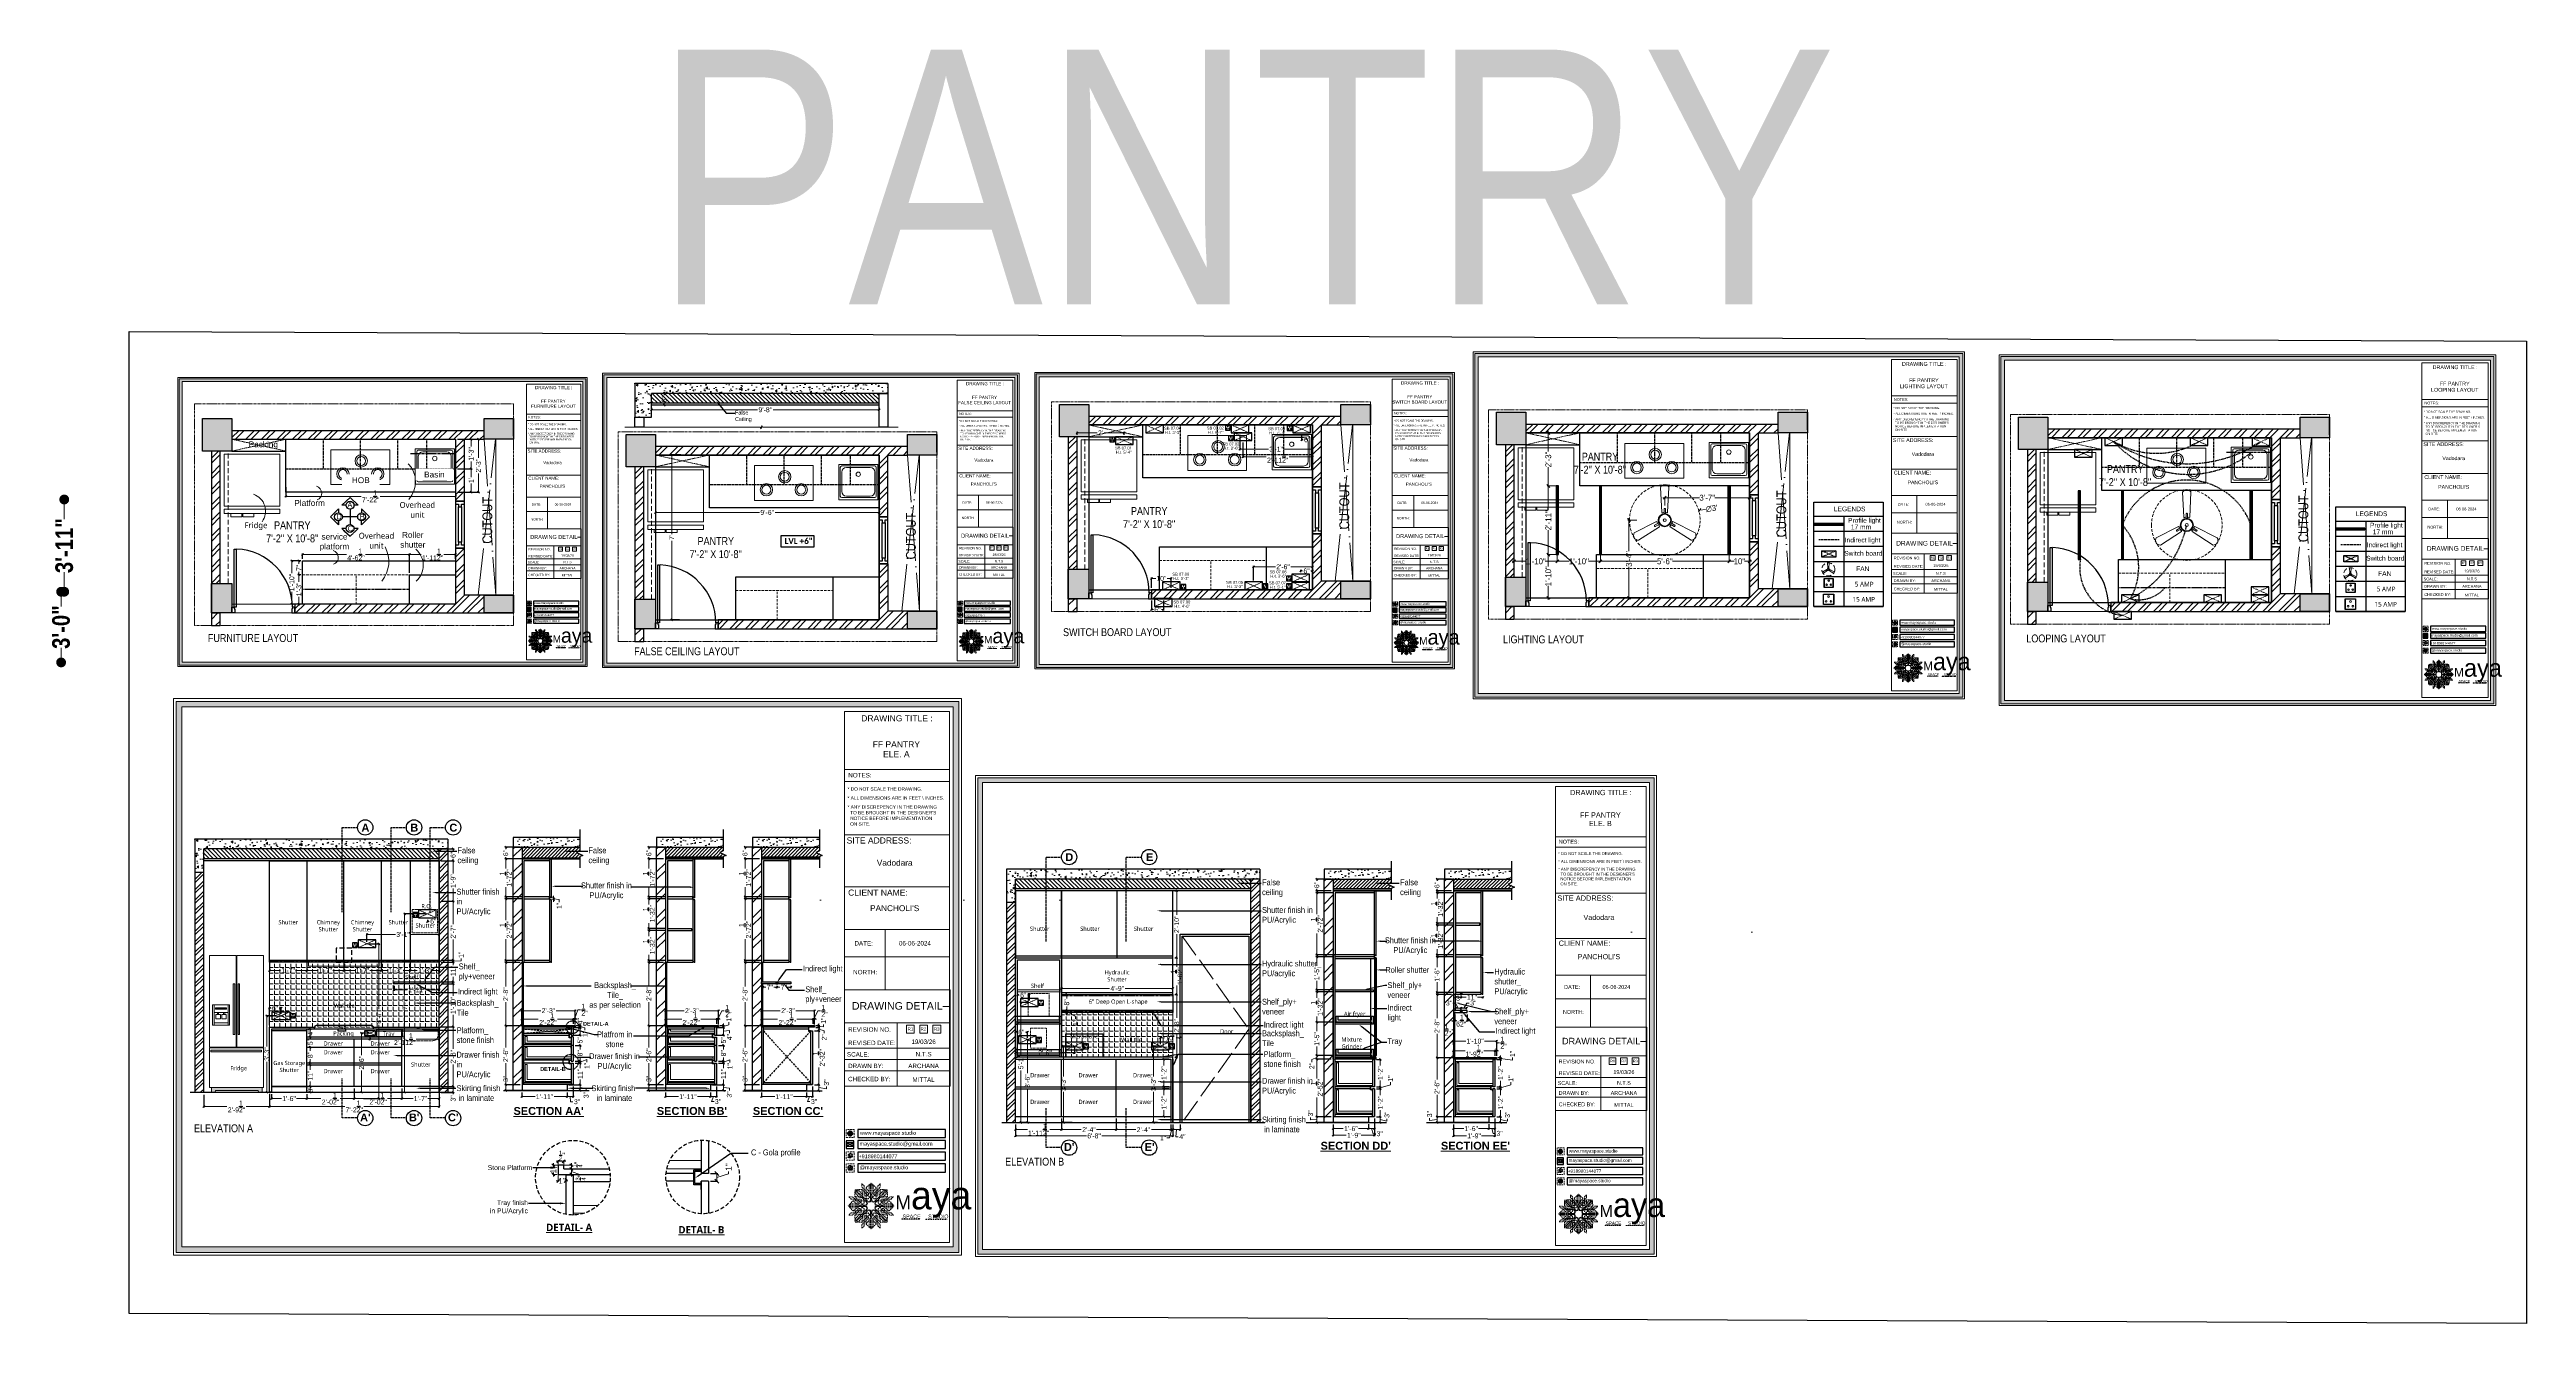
# Model space of a CAD drawing. Header units: millimetres. Extents: x 56222 to 3066687, y -650199 to -121287.
# Drawn here: x 133109 to 134372, y -184803 to -184154 of the extents above; entities that cross this region are included whole.
import ezdxf
from ezdxf import colors
from ezdxf.entities.mleader import LeaderData, LeaderLine
from ezdxf.enums import TextEntityAlignment as Align
from ezdxf.math import Vec2, Vec3

# ---------------------------------------------------------------- set-up
doc = ezdxf.new("R2010")
doc.units = ezdxf.units.MM
doc.header["$MEASUREMENT"] = 0
doc.header["$PDMODE"] = 35
for name, pattern in [('00 . GROUND FLOOR$0$DASHED', [0.75, 0.5, -0.25]), ('00-Floor Plan$0$DASHED', [0.75, 0.5, -0.25]), ('ACAD_ISO02W100', [15, 12, -3]), ('ACAD_ISO04W100', [30, 24, -3, 0, -3]), ('CENTER', [2, 1.25, -0.25, 0.25, -0.25]), ('DASHED', [0.75, 0.5, -0.25]), ('DASHED2', [0.375, 0.25, -0.125]), ('DASHEDX2', [1.5, 1, -0.5]), ('HIDDEN', [0.375, 0.25, -0.125])]:
    doc.linetypes.add(name, pattern=pattern)
doc.layers.get('Defpoints').update_dxf_attribs({"color": 220})
for name, color, linetype, lineweight in [('03FUN', 37, 'Continuous', 9), ('COLUMN', 1, 'Continuous', 30), ('DIM.', 250, 'Continuous', 13), ('dim05', 1, 'Continuous', 13), ('Dimension', 10, 'DASHEDX2', 20), ('el', 7, 'Continuous', 20), ('ELEC-wires', 1, 'DASHED2', 13), ('Electrical', 84, 'Continuous', 30), ('ELEVATION', 250, 'Continuous', 9), ('FIRST FLOOR', 7, 'Continuous', 9), ('FIRST FLOOR ( TEXT )', 7, 'Continuous', 9), ('FIRST FLOOR_( PLine )_', 251, 'Continuous', 30), ('FUR1', 1, 'Continuous', 0), ('FURNITURE', 32, 'Continuous', 9), ('furniture dimensions', 1, 'DASHED', 0), ('FURNITURE-1', 252, 'Continuous', 13), ('GF FALSE CEILING', 6, 'Continuous', 35), ('GROUND FLOOR', 7, 'Continuous', 9), ('GROUND FLOOR  ( HATCH )', 251, 'Continuous', 9), ('hatch-rcc', 251, 'Continuous', 9), ('hatch-wall', 8, 'Continuous', 9), ('Labelling', 1, 'Continuous', 25), ('Looping', 10, 'Continuous', 25), ('NAME PLATE', 7, 'Continuous', 25), ('SECTION ( SLAB PLine )', 104, 'Continuous', 30), ('Text', 7, 'Continuous', 15), ('TILE', 14, 'Continuous', 9), ('UTILITY', 48, 'Continuous', 9), ('wall', 7, 'Continuous', 30), ('XX~SLAB ( BEAM )~ ( DIM )', 7, 'Continuous', 9)]:
    doc.layers.add(name, color=color, linetype=linetype, lineweight=lineweight)
for name, color, linetype in [('AR DOOR', 40, 'Continuous'), ('AR ELE-5', 134, 'Continuous'), ('AR HATCH-7', 7, 'Continuous'), ('Labels and Texts', 8, 'Continuous')]:
    doc.layers.add(name, color=color, linetype=linetype)
doc.layers.add('XX~SLAB ( PLINE )', color=251, linetype='Continuous', plot=False)
doc.styles.add('Arial', font='arial.ttf')
doc.styles.add('century g', font='GOTHIC.TTF')
doc.styles.add("Cn_BT_0'-0", font='swissc.ttf')
doc.styles.add('Cn_BT_9 ( BOLD )', font='swisscb.ttf', dxfattribs={"height": 9})
doc.styles.add('KATHA', font='swissc.ttf')
doc.styles.get("Standard").update_dxf_attribs({"font": 'arial.ttf', "height": 6})
doc.styles.add('style4', font='ARIALN.TTF')
doc.dimstyles.new('Archana', dxfattribs={"dimtxt": 2, "dimasz": 0.75, "dimexe": 0.5, "dimexo": 0.5, "dimgap": 0, "dimtad": 0, "dimzin": 0, "dimdsep": 46, "dimlunit": 4, "dimtxsty": 'century g', "dimblk": 'OBLIQUE', "dimcen": 0, "dimdle": 1, "dimclrd": 256, "dimclre": 256, "dimclrt": 256, "dimadec": 0, "dimazin": 0, "dimtfac": 1, "dimtofl": 0, "dimtmove": 1, "dimatfit": 3, "dimfxl": 1, "dimfxlon": 1, "dimtolj": 1, "dimtzin": 0, "dimlwd": -1, "dimlwe": -1, "dimarcsym": 0})
doc.dimstyles.new('Cn_BT_9 ( BOLD )', dxfattribs={"dimtxt": 9, "dimasz": 5, "dimexe": 1.5, "dimexo": 0, "dimgap": 0.09, "dimtad": 0, "dimzin": 3, "dimdsep": 46, "dimlunit": 4, "dimtxsty": 'Cn_BT_9 ( BOLD )', "dimblk": 'DOT', "dimcen": 0.09, "dimdle": 1.5, "dimclrd": 251, "dimclre": 251, "dimclrt": 5, "dimadec": 0, "dimazin": 0, "dimtfac": 0.75, "dimtofl": 0, "dimtmove": 0, "dimatfit": 3, "dimfxl": 0, "dimtolj": 1, "dimtzin": 0, "dimlwd": 15, "dimlwe": 15, "dimarcsym": 0})
doc.dimstyles.new('ISO-25', dxfattribs={"dimtxt": 2.5, "dimasz": 1, "dimexe": 0.5, "dimexo": 1, "dimtad": 0, "dimdec": 1, "dimlunit": 4, "dimtxsty": 'Standard', "dimblk": 'OBLIQUE', "dimcen": 2.5, "dimclrd": 1, "dimclre": 1, "dimclrt": 5, "dimadec": 0, "dimazin": 0, "dimtfac": 1, "dimtdec": 1, "dimtmove": 0, "dimatfit": 3, "dimfxl": 1, "dimlwd": -1, "dimarcsym": 0})

# ---------------------------------------------------------------- blocks, each defined once
blk = doc.blocks.new('*U144')
for points in [[(-1026, 0), (-986, 0), (-986, 30), (-976, 30), (-976, 100), (-1026, 100)], [(0, 0), (0, -986), (-30, -986), (-30, 0)], [(40, 0), (0, 0), (0, 30), (-10, 30), (-10, 100), (40, 100)]]:
    blk.add_lwpolyline(points, close=True)
at = {"layer": 'AR ELE-5', "linetype": 'ByBlock', "ltscale": 15}
blk.add_arc((1, 1), 987, 180.0347, 267.627, dxfattribs=at)
blk = doc.blocks.new('_Oblique')
at = {"layer": 'wall', "color": 0, "lineweight": -2}
blk.add_line((-0.5, -0.5), (0.5, 0.5), dxfattribs=at)
blk = doc.blocks.new('*D166')
at = {"layer": 'Defpoints', "color": 0, "lineweight": 30, "transparency": 16777216}
for p in [(133229.5, -184376), (133316.1, -184379.5), (133316.1, -184381.6)]:
    blk.add_point(p, dxfattribs=at)
at = {"layer": 'dim05', "color": 1, "linetype": 'Continuous', "lineweight": -2, "transparency": 16777216}
for p, q in [((133229.5, -184377), (133229.5, -184382.1)), ((133316.1, -184380.5), (133316.1, -184382.1))]:
    blk.add_line(p, q, dxfattribs=at)
at = {"layer": 'dim05', "color": 1, "linetype": 'Continuous', "transparency": 16777216}
for p, q in [((133229.5, -184381.6), (133268, -184381.6)), ((133316.1, -184381.6), (133277.7, -184381.6))]:
    blk.add_line(p, q, dxfattribs=at)
at = {"layer": 'dim05', "color": 1, "transparency": 16777216, "rotation": 180}
blk.add_blockref('_Oblique', (133229.5, -184381.6), dxfattribs=at)
at = {"layer": 'dim05', "color": 1, "transparency": 16777216}
blk.add_blockref('_Oblique', (133316.1, -184381.6), dxfattribs=at)
at = {"layer": 'dim05', "color": 5, "lineweight": 25, "transparency": 16777216, "insert": (133272.8, -184381.6), "char_height": 2.5, "attachment_point": 5, "style": 'Arial'}
blk.add_mtext('7\'-2{\\H1x;\\S1/2;}"', dxfattribs=at)
blk = doc.blocks.new('*D167')
at = {"layer": 'Defpoints', "color": 0, "lineweight": 30, "transparency": 16777216}
for p in [(133316.1, -184352.5), (133324, -184352.5), (133316.1, -184367.5)]:
    blk.add_point(p, dxfattribs=at)
at = {"layer": 'dim05', "color": 1, "linetype": 'Continuous', "lineweight": -2, "transparency": 16777216}
for p, q in [((133317.1, -184352.5), (133324.5, -184352.5)), ((133317.1, -184367.5), (133324.5, -184367.5))]:
    blk.add_line(p, q, dxfattribs=at)
at = {"layer": 'dim05', "color": 1, "linetype": 'Continuous', "transparency": 16777216}
for p, q in [((133324, -184352.5), (133324, -184356.2)), ((133324, -184367.5), (133324, -184363.8))]:
    blk.add_line(p, q, dxfattribs=at)
at = {"layer": 'dim05', "color": 1, "transparency": 16777216}
for p, rotation in [((133324, -184352.5), 90), ((133324, -184367.5), 270)]:
    blk.add_blockref('_Oblique', p, dxfattribs=dict(at, rotation=rotation))
at = {"layer": 'dim05', "color": 5, "lineweight": 25, "transparency": 16777216, "insert": (133324, -184360), "char_height": 2.5, "attachment_point": 5, "rotation": 90, "style": 'Arial'}
blk.add_mtext('1\'-3"', dxfattribs=at)
blk = doc.blocks.new('*D169')
at = {"layer": 'Defpoints', "color": 0, "lineweight": 30, "transparency": 16777216}
for p in [(133652.8, -184697.6), (133680.6, -184700.6), (133652.8, -184704.2)]:
    blk.add_point(p, dxfattribs=at)
at = {"layer": 'dim05', "color": 1, "linetype": 'Continuous', "lineweight": -2, "transparency": 16777216}
for p, q in [((133652.8, -184698.6), (133652.8, -184704.7)), ((133680.6, -184701.6), (133680.6, -184704.7))]:
    blk.add_line(p, q, dxfattribs=at)
at = {"layer": 'dim05', "color": 1, "linetype": 'Continuous', "transparency": 16777216}
for p, q in [((133652.8, -184704.2), (133662.7, -184704.2)), ((133680.6, -184704.2), (133670.7, -184704.2))]:
    blk.add_line(p, q, dxfattribs=at)
at = {"layer": 'dim05', "color": 1, "transparency": 16777216, "rotation": 180}
blk.add_blockref('_Oblique', (133652.8, -184704.2), dxfattribs=at)
at = {"layer": 'dim05', "color": 1, "transparency": 16777216}
blk.add_blockref('_Oblique', (133680.6, -184704.2), dxfattribs=at)
at = {"layer": 'dim05', "color": 5, "lineweight": 25, "transparency": 16777216, "insert": (133666.7, -184704.2), "char_height": 2.5, "attachment_point": 5, "style": 'Arial'}
blk.add_mtext('2\'-4"', dxfattribs=at)
blk = doc.blocks.new('*D170')
at = {"layer": 'Defpoints', "color": 0, "lineweight": 30, "transparency": 16777216}
for p in [(133624.9, -184697.6), (133652.8, -184697.6), (133624.9, -184704.2)]:
    blk.add_point(p, dxfattribs=at)
at = {"layer": 'dim05', "color": 1, "linetype": 'Continuous', "lineweight": -2, "transparency": 16777216}
for p, q in [((133624.9, -184698.6), (133624.9, -184704.7)), ((133652.8, -184698.6), (133652.8, -184704.7))]:
    blk.add_line(p, q, dxfattribs=at)
at = {"layer": 'dim05', "color": 1, "linetype": 'Continuous', "transparency": 16777216}
for p, q in [((133624.9, -184704.2), (133634.9, -184704.2)), ((133652.8, -184704.2), (133642.8, -184704.2))]:
    blk.add_line(p, q, dxfattribs=at)
at = {"layer": 'dim05', "color": 1, "transparency": 16777216, "rotation": 180}
blk.add_blockref('_Oblique', (133624.9, -184704.2), dxfattribs=at)
at = {"layer": 'dim05', "color": 1, "transparency": 16777216}
blk.add_blockref('_Oblique', (133652.8, -184704.2), dxfattribs=at)
at = {"layer": 'dim05', "color": 5, "lineweight": 25, "transparency": 16777216, "insert": (133638.9, -184704.2), "char_height": 2.5, "attachment_point": 5, "style": 'Arial'}
blk.add_mtext('2\'-4"', dxfattribs=at)
blk = doc.blocks.new('fridge')
at = {"layer": '03FUN', "linetype": 'ByBlock'}
h = blk.add_hatch(color=250, dxfattribs=at)
h.paths.add_polyline_path([(134543.8, -185600.3), (134543.1, -185600.3), (134543.1, -185626.1), (134543.8, -185626.1)])
h.paths.add_polyline_path([(134541.3, -185600.3), (134540.5, -185600.3), (134540.5, -185626.1), (134541.3, -185626.1)])
blk.add_hatch(color=250, dxfattribs=at).paths.add_polyline_path([(134555, -185634.1), (134529.2, -185634.1), (134529.2, -185634.9), (134555, -185634.9)])
at = {"layer": '03FUN', "linetype": 'CENTER', "lineweight": 30}
h = blk.add_hatch(color=250, dxfattribs=at)
h.paths.add_polyline_path([(134555.3, -185653.1), (134542.2, -185653.1), (134542.2, -185654.5), (134553.3, -185654.5), (134553.4, -185655.5), (134555.3, -185655.5)])
h.paths.add_polyline_path([(134542.2, -185653.1), (134529.4, -185653.1), (134529.4, -185655.5), (134531.4, -185655.5), (134531.5, -185654.5), (134542.2, -185654.5)])
at = {"layer": 'UTILITY'}
for p, q in [((134530.8, -185614.9), (134537.9, -185614.9)), ((134530.8, -185620.1), (134537.9, -185620.1))]:
    blk.add_line(p, q, dxfattribs=at)
for points in [[(134542.1, -185585.8), (134528.4, -185585.8), (134528.4, -185632.5), (134542.1, -185632.5)], [(134556, -185585.8), (134542.3, -185585.8), (134542.3, -185632.5), (134556, -185632.5)], [(134541.3, -185600.3), (134541.3, -185626.1), (134540.5, -185626.1), (134540.5, -185600.3)], [(134543.8, -185600.3), (134543.8, -185626.1), (134543.1, -185626.1), (134543.1, -185600.3)], [(134530, -185621.3), (134538.7, -185621.3), (134538.7, -185610.9), (134530, -185610.9)], [(134530, -185610.9), (134530.8, -185610.9), (134530.8, -185621.3), (134530, -185621.3)], [(134531.5, -185612.4), (134537.1, -185612.4), (134537.1, -185613.2), (134531.5, -185613.2)], [(134531.7, -185615.9), (134534, -185615.9), (134534, -185618.1), (134531.7, -185618.1)], [(134532.6, -185615.9), (134533.1, -185615.9), (134533.1, -185614.9), (134532.6, -185614.9)], [(134537, -185615.9), (134534.8, -185615.9), (134534.8, -185618.1), (134537, -185618.1)], [(134536.2, -185615.9), (134535.6, -185615.9), (134535.6, -185614.9), (134536.2, -185614.9)], [(134538.7, -185610.9), (134537.9, -185610.9), (134537.9, -185621.3), (134538.7, -185621.3)], [(134556, -185632.9), (134528.4, -185632.9), (134528.4, -185653.1), (134556, -185653.1)], [(134529.2, -185634.1), (134555, -185634.1), (134555, -185634.9), (134529.2, -185634.9)], [(134555.3, -185653.1), (134529.4, -185653.1), (134529.4, -185655.5), (134531.4, -185655.5), (134531.5, -185654.5), (134553.3, -185654.5), (134553.4, -185655.5), (134555.3, -185655.5)]]:
    blk.add_lwpolyline(points, close=True, dxfattribs=at)
for centre in [(134531.8, -185612.8), (134532.5, -185612.8), (134533.2, -185612.8), (134533.9, -185612.8), (134534.7, -185612.8), (134535.4, -185612.8), (134536.1, -185612.8), (134536.8, -185612.8)]:
    blk.add_circle(centre, 0.145, dxfattribs=at)
blk = doc.blocks.new('*D172')
at = {"layer": 'Defpoints', "color": 0, "lineweight": 30, "transparency": 16777216}
for p in [(133222.2, -184685.2), (133240.2, -184685.2), (133240.2, -184688.4)]:
    blk.add_point(p, dxfattribs=at)
at = {"layer": 'dim05', "color": 1, "linetype": 'Continuous', "lineweight": -2, "transparency": 16777216}
for p, q in [((133222.2, -184686.2), (133222.2, -184688.9)), ((133240.2, -184686.2), (133240.2, -184688.9))]:
    blk.add_line(p, q, dxfattribs=at)
at = {"layer": 'dim05', "color": 1, "linetype": 'Continuous', "transparency": 16777216}
for p, q in [((133222.2, -184688.4), (133227.3, -184688.4)), ((133240.2, -184688.4), (133235, -184688.4))]:
    blk.add_line(p, q, dxfattribs=at)
at = {"layer": 'dim05', "color": 1, "transparency": 16777216, "rotation": 180}
blk.add_blockref('_Oblique', (133222.2, -184688.4), dxfattribs=at)
at = {"layer": 'dim05', "color": 1, "transparency": 16777216}
blk.add_blockref('_Oblique', (133240.2, -184688.4), dxfattribs=at)
at = {"layer": 'dim05', "color": 5, "lineweight": 25, "transparency": 16777216, "insert": (133231.2, -184688.4), "char_height": 2.5, "attachment_point": 5, "style": 'Arial'}
blk.add_mtext('1\'-6"', dxfattribs=at)
blk = doc.blocks.new('*D173')
at = {"layer": 'Defpoints', "color": 0, "lineweight": 30, "transparency": 16777216}
for p in [(133240.2, -184685.2), (133264.4, -184682.2), (133264.4, -184688.4)]:
    blk.add_point(p, dxfattribs=at)
at = {"layer": 'dim05', "color": 1, "linetype": 'Continuous', "lineweight": -2, "transparency": 16777216}
for p, q in [((133240.2, -184686.2), (133240.2, -184688.9)), ((133264.4, -184683.2), (133264.4, -184688.9))]:
    blk.add_line(p, q, dxfattribs=at)
at = {"layer": 'dim05', "color": 1, "linetype": 'Continuous', "transparency": 16777216}
for p, q in [((133240.2, -184688.4), (133247.4, -184688.4)), ((133264.4, -184688.4), (133257.2, -184688.4))]:
    blk.add_line(p, q, dxfattribs=at)
at = {"layer": 'dim05', "color": 1, "transparency": 16777216, "rotation": 180}
blk.add_blockref('_Oblique', (133240.2, -184688.4), dxfattribs=at)
at = {"layer": 'dim05', "color": 1, "transparency": 16777216}
blk.add_blockref('_Oblique', (133264.4, -184688.4), dxfattribs=at)
at = {"layer": 'dim05', "color": 5, "lineweight": 25, "transparency": 16777216, "insert": (133252.3, -184688.4), "char_height": 2.5, "attachment_point": 5, "style": 'Arial'}
blk.add_mtext('2\'-0{\\H1x;\\S1/2;}"', dxfattribs=at)
blk = doc.blocks.new('*D174')
at = {"layer": 'Defpoints', "color": 0, "lineweight": 30, "transparency": 16777216}
for p in [(133288.7, -184682.2), (133307.7, -184682.2), (133307.7, -184688.4)]:
    blk.add_point(p, dxfattribs=at)
at = {"layer": 'dim05', "color": 1, "linetype": 'Continuous', "lineweight": -2, "transparency": 16777216}
for p, q in [((133288.7, -184683.2), (133288.7, -184688.9)), ((133307.7, -184683.2), (133307.7, -184688.9))]:
    blk.add_line(p, q, dxfattribs=at)
at = {"layer": 'dim05', "color": 1, "linetype": 'Continuous', "transparency": 16777216}
for p, q in [((133288.7, -184688.4), (133294.4, -184688.4)), ((133307.7, -184688.4), (133302, -184688.4))]:
    blk.add_line(p, q, dxfattribs=at)
at = {"layer": 'dim05', "color": 1, "transparency": 16777216, "rotation": 180}
blk.add_blockref('_Oblique', (133288.7, -184688.4), dxfattribs=at)
at = {"layer": 'dim05', "color": 1, "transparency": 16777216}
blk.add_blockref('_Oblique', (133307.7, -184688.4), dxfattribs=at)
at = {"layer": 'dim05', "color": 5, "lineweight": 25, "transparency": 16777216, "insert": (133298.2, -184688.4), "char_height": 2.5, "attachment_point": 5, "style": 'Arial'}
blk.add_mtext('1\'-7"', dxfattribs=at)
blk = doc.blocks.new('*D175')
at = {"layer": 'Defpoints', "color": 0, "lineweight": 30, "transparency": 16777216}
for p in [(133307.7, -184651.9), (133314.8, -184651.9), (133307.7, -184682.2)]:
    blk.add_point(p, dxfattribs=at)
at = {"layer": 'dim05', "color": 1, "linetype": 'Continuous', "lineweight": -2, "transparency": 16777216}
for p, q in [((133308.7, -184651.9), (133315.3, -184651.9)), ((133308.7, -184682.2), (133315.3, -184682.2))]:
    blk.add_line(p, q, dxfattribs=at)
at = {"layer": 'dim05', "color": 1, "linetype": 'Continuous', "transparency": 16777216}
for p, q in [((133314.8, -184651.9), (133314.8, -184663.1)), ((133314.8, -184682.2), (133314.8, -184671))]:
    blk.add_line(p, q, dxfattribs=at)
at = {"layer": 'dim05', "color": 1, "transparency": 16777216}
for p, rotation in [((133314.8, -184651.9), 90), ((133314.8, -184682.2), 270)]:
    blk.add_blockref('_Oblique', p, dxfattribs=dict(at, rotation=rotation))
at = {"layer": 'dim05', "color": 5, "lineweight": 25, "transparency": 16777216, "insert": (133314.8, -184667.1), "char_height": 2.5, "attachment_point": 5, "rotation": 90, "style": 'Arial'}
blk.add_mtext('2\'-6"', dxfattribs=at)
blk = doc.blocks.new('*D176')
at = {"layer": 'Defpoints', "color": 0, "lineweight": 30, "transparency": 16777216}
for p in [(133240.2, -184652.9), (133240.2, -184656.9), (133242, -184656.9)]:
    blk.add_point(p, dxfattribs=at)
at = {"layer": 'dim05', "color": 1, "linetype": 'Continuous', "lineweight": -2, "transparency": 16777216}
for p, q in [((133241.2, -184652.9), (133242.5, -184652.9)), ((133241.2, -184656.9), (133242.5, -184656.9))]:
    blk.add_line(p, q, dxfattribs=at)
at = {"layer": 'dim05', "color": 1, "linetype": 'Continuous', "transparency": 16777216}
for p, q in [((133242, -184652.9), (133242, -184651.9)), ((133242, -184652.9), (133242, -184656.9)), ((133242, -184656.9), (133242, -184657.9))]:
    blk.add_line(p, q, dxfattribs=at)
at = {"layer": 'dim05', "color": 1, "transparency": 16777216}
for p, rotation in [((133242, -184652.9), 270), ((133242, -184656.9), 90)]:
    blk.add_blockref('_Oblique', p, dxfattribs=dict(at, rotation=rotation))
at = {"layer": 'dim05', "color": 5, "lineweight": 25, "transparency": 16777216, "insert": (133242, -184654.7), "char_height": 2.5, "attachment_point": 5, "rotation": 90, "style": 'Arial'}
blk.add_mtext('4"', dxfattribs=at)
blk = doc.blocks.new('*D177')
at = {"layer": 'Defpoints', "color": 0, "lineweight": 30, "transparency": 16777216}
for p in [(133240.1, -184657), (133240.2, -184662.2), (133242, -184662.2)]:
    blk.add_point(p, dxfattribs=at)
at = {"layer": 'dim05', "color": 1, "linetype": 'Continuous', "lineweight": -2, "transparency": 16777216}
for p, q in [((133241.1, -184657), (133242.5, -184657)), ((133241.2, -184662.2), (133242.5, -184662.2))]:
    blk.add_line(p, q, dxfattribs=at)
at = {"layer": 'dim05', "color": 1, "linetype": 'Continuous', "transparency": 16777216}
for p, q in [((133242, -184657), (133242, -184656)), ((133242, -184657), (133242, -184657.5)), ((133242, -184662.2), (133242, -184661.6)), ((133242, -184662.2), (133242, -184663.2))]:
    blk.add_line(p, q, dxfattribs=at)
at = {"layer": 'dim05', "color": 1, "transparency": 16777216}
for p, rotation in [((133242, -184657), 270), ((133242, -184662.2), 90)]:
    blk.add_blockref('_Oblique', p, dxfattribs=dict(at, rotation=rotation))
at = {"layer": 'dim05', "color": 5, "lineweight": 25, "transparency": 16777216, "insert": (133242, -184659.6), "char_height": 2.5, "attachment_point": 5, "rotation": 90, "style": 'Arial'}
blk.add_mtext('5"', dxfattribs=at)
blk = doc.blocks.new('*D178')
at = {"layer": 'Defpoints', "color": 0, "lineweight": 30, "transparency": 16777216}
for p in [(133240.2, -184662.2), (133240.2, -184670.2), (133242, -184670.2)]:
    blk.add_point(p, dxfattribs=at)
at = {"layer": 'dim05', "color": 1, "linetype": 'Continuous', "lineweight": -2, "transparency": 16777216}
for p, q in [((133241.2, -184662.2), (133242.5, -184662.2)), ((133241.2, -184670.2), (133242.5, -184670.2))]:
    blk.add_line(p, q, dxfattribs=at)
at = {"layer": 'dim05', "color": 1, "linetype": 'Continuous', "transparency": 16777216}
for p, q in [((133242, -184662.2), (133242, -184664.1)), ((133242, -184670.2), (133242, -184668.3))]:
    blk.add_line(p, q, dxfattribs=at)
at = {"layer": 'dim05', "color": 1, "transparency": 16777216}
for p, rotation in [((133242, -184662.2), 90), ((133242, -184670.2), 270)]:
    blk.add_blockref('_Oblique', p, dxfattribs=dict(at, rotation=rotation))
at = {"layer": 'dim05', "color": 5, "lineweight": 25, "transparency": 16777216, "insert": (133242, -184666.2), "char_height": 2.5, "attachment_point": 5, "rotation": 90, "style": 'Arial'}
blk.add_mtext('8"', dxfattribs=at)
blk = doc.blocks.new('*D179')
at = {"layer": 'Defpoints', "color": 0, "lineweight": 30, "transparency": 16777216}
for p in [(133240.2, -184671.2), (133242, -184682.2), (133242, -184682.2)]:
    blk.add_point(p, dxfattribs=at)
at = {"layer": 'dim05', "color": 1, "linetype": 'Continuous', "lineweight": -2, "transparency": 16777216}
for p, q in [((133241.2, -184671.2), (133242.5, -184671.2)), ((133243, -184682.2), (133242.5, -184682.2))]:
    blk.add_line(p, q, dxfattribs=at)
at = {"layer": 'dim05', "color": 1, "linetype": 'Continuous', "transparency": 16777216}
for p, q in [((133242, -184671.2), (133242, -184673.8)), ((133242, -184682.2), (133242, -184679.6))]:
    blk.add_line(p, q, dxfattribs=at)
at = {"layer": 'dim05', "color": 1, "transparency": 16777216}
for p, rotation in [((133242, -184671.2), 90), ((133242, -184682.2), 270)]:
    blk.add_blockref('_Oblique', p, dxfattribs=dict(at, rotation=rotation))
at = {"layer": 'dim05', "color": 5, "lineweight": 25, "transparency": 16777216, "insert": (133242, -184676.7), "char_height": 2.5, "attachment_point": 5, "rotation": 90, "style": 'Arial'}
blk.add_mtext('11"', dxfattribs=at)
blk = doc.blocks.new('*D180')
at = {"layer": 'Defpoints', "color": 0, "lineweight": 30, "transparency": 16777216}
for p in [(133242, -184682.2), (133242, -184685.2), (133242, -184685.2)]:
    blk.add_point(p, dxfattribs=at)
at = {"layer": 'dim05', "color": 1, "linetype": 'Continuous', "transparency": 16777216}
blk.add_line((133242, -184682.2), (133242, -184685.2), dxfattribs=at)
at = {"layer": 'dim05', "color": 1, "linetype": 'Continuous', "lineweight": -2, "transparency": 16777216}
for p, q in [((133243, -184682.2), (133242.5, -184682.2)), ((133243, -184685.2), (133242.5, -184685.2))]:
    blk.add_line(p, q, dxfattribs=at)
at = {"layer": 'dim05', "color": 1, "transparency": 16777216}
for p, rotation in [((133242, -184682.2), 90), ((133242, -184685.2), 270)]:
    blk.add_blockref('_Oblique', p, dxfattribs=dict(at, rotation=rotation))
at = {"layer": 'dim05', "color": 5, "lineweight": 25, "transparency": 16777216, "insert": (133242, -184683.7), "char_height": 2.5, "attachment_point": 5, "rotation": 90, "style": 'Arial'}
blk.add_mtext('3"', dxfattribs=at)
blk = doc.blocks.new('*D181')
at = {"layer": 'Defpoints', "color": 0, "lineweight": 30, "transparency": 16777216}
for p in [(133680.6, -184668.3), (133677.1, -184682.4), (133680.6, -184682.4)]:
    blk.add_point(p, dxfattribs=at)
at = {"layer": 'dim05', "color": 1, "linetype": 'Continuous', "lineweight": -2, "transparency": 16777216}
for p, q in [((133679.6, -184668.3), (133676.6, -184668.3)), ((133679.6, -184682.4), (133676.6, -184682.4))]:
    blk.add_line(p, q, dxfattribs=at)
at = {"layer": 'dim05', "color": 1, "linetype": 'Continuous', "transparency": 16777216}
for p, q in [((133677.1, -184668.3), (133677.1, -184671.6)), ((133677.1, -184682.4), (133677.1, -184679.2))]:
    blk.add_line(p, q, dxfattribs=at)
at = {"layer": 'dim05', "color": 1, "transparency": 16777216}
for p, rotation in [((133677.1, -184668.3), 90), ((133677.1, -184682.4), 270)]:
    blk.add_blockref('_Oblique', p, dxfattribs=dict(at, rotation=rotation))
at = {"layer": 'dim05', "color": 5, "lineweight": 25, "transparency": 16777216, "insert": (133677.1, -184675.4), "char_height": 2.5, "attachment_point": 5, "rotation": 90, "style": 'Arial'}
blk.add_mtext('1\'-2"', dxfattribs=at)
blk = doc.blocks.new('*D182')
at = {"layer": 'Defpoints', "color": 0, "lineweight": 30, "transparency": 16777216}
for p in [(133680.6, -184683.4), (133677.1, -184697.6), (133680.6, -184697.6)]:
    blk.add_point(p, dxfattribs=at)
at = {"layer": 'dim05', "color": 1, "linetype": 'Continuous', "lineweight": -2, "transparency": 16777216}
for p, q in [((133679.6, -184683.4), (133676.6, -184683.4)), ((133679.6, -184697.6), (133676.6, -184697.6))]:
    blk.add_line(p, q, dxfattribs=at)
at = {"layer": 'dim05', "color": 1, "linetype": 'Continuous', "transparency": 16777216}
for p, q in [((133677.1, -184683.4), (133677.1, -184686.7)), ((133677.1, -184697.6), (133677.1, -184694.3))]:
    blk.add_line(p, q, dxfattribs=at)
at = {"layer": 'dim05', "color": 1, "transparency": 16777216}
for p, rotation in [((133677.1, -184683.4), 90), ((133677.1, -184697.6), 270)]:
    blk.add_blockref('_Oblique', p, dxfattribs=dict(at, rotation=rotation))
at = {"layer": 'dim05', "color": 5, "lineweight": 25, "transparency": 16777216, "insert": (133677.1, -184690.5), "char_height": 2.5, "attachment_point": 5, "rotation": 90, "style": 'Arial'}
blk.add_mtext('1\'-2"', dxfattribs=at)
blk = doc.blocks.new('*D183')
at = {"layer": 'Defpoints', "color": 0, "lineweight": 30, "transparency": 16777216}
for p in [(133624.9, -184635.3), (133681.6, -184632.3), (133681.6, -184635.3)]:
    blk.add_point(p, dxfattribs=at)
at = {"layer": 'dim05', "color": 1, "linetype": 'Continuous', "lineweight": -2, "transparency": 16777216}
for p, q in [((133624.9, -184634.3), (133624.9, -184631.8)), ((133681.6, -184634.3), (133681.6, -184631.8))]:
    blk.add_line(p, q, dxfattribs=at)
at = {"layer": 'dim05', "color": 1, "linetype": 'Continuous', "transparency": 16777216}
for p, q in [((133624.9, -184632.3), (133649.3, -184632.3)), ((133681.6, -184632.3), (133657.3, -184632.3))]:
    blk.add_line(p, q, dxfattribs=at)
at = {"layer": 'dim05', "color": 1, "transparency": 16777216, "rotation": 180}
blk.add_blockref('_Oblique', (133624.9, -184632.3), dxfattribs=at)
at = {"layer": 'dim05', "color": 1, "transparency": 16777216}
blk.add_blockref('_Oblique', (133681.6, -184632.3), dxfattribs=at)
at = {"layer": 'dim05', "color": 5, "lineweight": 25, "transparency": 16777216, "insert": (133653.3, -184632.3), "char_height": 2.5, "attachment_point": 5, "style": 'Arial'}
blk.add_mtext('4\'-9"', dxfattribs=at)
blk = doc.blocks.new('*D184')
at = {"layer": 'Defpoints', "color": 0, "lineweight": 30, "transparency": 16777216}
for p in [(133681.6, -184635.3), (133683.6, -184635.3), (133681.6, -184667.3)]:
    blk.add_point(p, dxfattribs=at)
at = {"layer": 'dim05', "color": 1, "linetype": 'Continuous', "lineweight": -2, "transparency": 16777216}
for p, q in [((133682.6, -184635.3), (133684.1, -184635.3)), ((133682.6, -184667.3), (133684.1, -184667.3))]:
    blk.add_line(p, q, dxfattribs=at)
at = {"layer": 'dim05', "color": 1, "linetype": 'Continuous', "transparency": 16777216}
for p, q in [((133683.6, -184635.3), (133683.6, -184647.3)), ((133683.6, -184667.3), (133683.6, -184655.3))]:
    blk.add_line(p, q, dxfattribs=at)
at = {"layer": 'dim05', "color": 1, "transparency": 16777216}
for p, rotation in [((133683.6, -184635.3), 90), ((133683.6, -184667.3), 270)]:
    blk.add_blockref('_Oblique', p, dxfattribs=dict(at, rotation=rotation))
at = {"layer": 'dim05', "color": 5, "lineweight": 25, "transparency": 16777216, "insert": (133683.6, -184651.3), "char_height": 2.5, "attachment_point": 5, "rotation": 90, "style": 'Arial'}
blk.add_mtext('2\'-8"', dxfattribs=at)
blk = doc.blocks.new('*D185')
at = {"layer": 'Defpoints', "color": 0, "lineweight": 30, "transparency": 16777216}
for p in [(133681.6, -184616.7), (133683.6, -184616.7), (133681.6, -184635.3)]:
    blk.add_point(p, dxfattribs=at)
at = {"layer": 'dim05', "color": 1, "linetype": 'Continuous', "lineweight": -2, "transparency": 16777216}
for p, q in [((133682.6, -184616.7), (133684.1, -184616.7)), ((133682.6, -184635.3), (133684.1, -184635.3))]:
    blk.add_line(p, q, dxfattribs=at)
at = {"layer": 'dim05', "color": 1, "linetype": 'Continuous', "transparency": 16777216}
for p, q in [((133683.6, -184616.7), (133683.6, -184621.3)), ((133683.6, -184635.3), (133683.6, -184630.8))]:
    blk.add_line(p, q, dxfattribs=at)
at = {"layer": 'dim05', "color": 1, "transparency": 16777216}
for p, rotation in [((133683.6, -184616.7), 90), ((133683.6, -184635.3), 270)]:
    blk.add_blockref('_Oblique', p, dxfattribs=dict(at, rotation=rotation))
at = {"layer": 'dim05', "color": 5, "lineweight": 25, "transparency": 16777216, "insert": (133683.6, -184626), "char_height": 2.5, "attachment_point": 5, "rotation": 90, "style": 'Arial'}
blk.add_mtext('1\'-6{\\H1x;\\S1/2;}"', dxfattribs=at)
blk = doc.blocks.new('*D186')
at = {"layer": 'Defpoints', "color": 0, "lineweight": 30, "transparency": 16777216}
for p in [(133681.6, -184582.6), (133683.6, -184582.6), (133681.6, -184616.7)]:
    blk.add_point(p, dxfattribs=at)
at = {"layer": 'dim05', "color": 1, "linetype": 'Continuous', "lineweight": -2, "transparency": 16777216}
for p, q in [((133682.6, -184582.6), (133684.1, -184582.6)), ((133682.6, -184616.7), (133684.1, -184616.7))]:
    blk.add_line(p, q, dxfattribs=at)
at = {"layer": 'dim05', "color": 1, "linetype": 'Continuous', "transparency": 16777216}
for p, q in [((133683.6, -184582.6), (133683.6, -184594.7)), ((133683.6, -184616.7), (133683.6, -184604.6))]:
    blk.add_line(p, q, dxfattribs=at)
at = {"layer": 'dim05', "color": 1, "transparency": 16777216}
for p, rotation in [((133683.6, -184582.6), 90), ((133683.6, -184616.7), 270)]:
    blk.add_blockref('_Oblique', p, dxfattribs=dict(at, rotation=rotation))
at = {"layer": 'dim05', "color": 5, "lineweight": 25, "transparency": 16777216, "insert": (133683.6, -184599.6), "char_height": 2.5, "attachment_point": 5, "rotation": 90, "style": 'Arial'}
blk.add_mtext('2\'-10"', dxfattribs=at)
blk = doc.blocks.new('*D187')
at = {"layer": 'Defpoints', "color": 0, "lineweight": 30, "transparency": 16777216}
for p in [(133264.4, -184682.2), (133264.4, -184688.4), (133288.7, -184682.2)]:
    blk.add_point(p, dxfattribs=at)
at = {"layer": 'dim05', "color": 1, "linetype": 'Continuous', "lineweight": -2, "transparency": 16777216}
for p, q in [((133264.4, -184683.2), (133264.4, -184688.9)), ((133288.7, -184683.2), (133288.7, -184688.9))]:
    blk.add_line(p, q, dxfattribs=at)
at = {"layer": 'dim05', "color": 1, "linetype": 'Continuous', "transparency": 16777216}
for p, q in [((133264.4, -184688.4), (133271.7, -184688.4)), ((133288.7, -184688.4), (133281.4, -184688.4))]:
    blk.add_line(p, q, dxfattribs=at)
at = {"layer": 'dim05', "color": 1, "transparency": 16777216, "rotation": 180}
blk.add_blockref('_Oblique', (133264.4, -184688.4), dxfattribs=at)
at = {"layer": 'dim05', "color": 1, "transparency": 16777216}
blk.add_blockref('_Oblique', (133288.7, -184688.4), dxfattribs=at)
at = {"layer": 'dim05', "color": 5, "lineweight": 25, "transparency": 16777216, "insert": (133276.6, -184688.4), "char_height": 2.5, "attachment_point": 5, "style": 'Arial'}
blk.add_mtext('2\'-0{\\H1x;\\S1/2;}"', dxfattribs=at)
blk = doc.blocks.new('*D188')
at = {"layer": 'Defpoints', "color": 0, "lineweight": 30, "transparency": 16777216}
for p in [(133307.7, -184629.9), (133314.8, -184629.9), (133307.7, -184651.9)]:
    blk.add_point(p, dxfattribs=at)
at = {"layer": 'dim05', "color": 1, "linetype": 'Continuous', "lineweight": -2, "transparency": 16777216}
for p, q in [((133308.7, -184629.9), (133315.3, -184629.9)), ((133308.7, -184651.9), (133315.3, -184651.9))]:
    blk.add_line(p, q, dxfattribs=at)
at = {"layer": 'dim05', "color": 1, "linetype": 'Continuous', "transparency": 16777216}
for p, q in [((133314.8, -184629.9), (133314.8, -184636.1)), ((133314.8, -184651.9), (133314.8, -184645.7))]:
    blk.add_line(p, q, dxfattribs=at)
at = {"layer": 'dim05', "color": 1, "transparency": 16777216}
for p, rotation in [((133314.8, -184629.9), 90), ((133314.8, -184651.9), 270)]:
    blk.add_blockref('_Oblique', p, dxfattribs=dict(at, rotation=rotation))
at = {"layer": 'dim05', "color": 5, "lineweight": 25, "transparency": 16777216, "insert": (133314.8, -184640.9), "char_height": 2.5, "attachment_point": 5, "rotation": 90, "style": 'Arial'}
blk.add_mtext('1\'-10"', dxfattribs=at)
blk = doc.blocks.new('*D189')
at = {"layer": 'Defpoints', "color": 0, "lineweight": 30, "transparency": 16777216}
for p in [(133307.7, -184617.9), (133314.8, -184617.9), (133307.7, -184628.9)]:
    blk.add_point(p, dxfattribs=at)
at = {"layer": 'dim05', "color": 1, "linetype": 'Continuous', "lineweight": -2, "transparency": 16777216}
for p, q in [((133308.7, -184617.9), (133315.3, -184617.9)), ((133308.7, -184628.9), (133315.3, -184628.9))]:
    blk.add_line(p, q, dxfattribs=at)
at = {"layer": 'dim05', "color": 1, "linetype": 'Continuous', "transparency": 16777216}
for p, q in [((133314.8, -184617.9), (133314.8, -184620.5)), ((133314.8, -184628.9), (133314.8, -184626.3))]:
    blk.add_line(p, q, dxfattribs=at)
at = {"layer": 'dim05', "color": 1, "transparency": 16777216}
for p, rotation in [((133314.8, -184617.9), 90), ((133314.8, -184628.9), 270)]:
    blk.add_blockref('_Oblique', p, dxfattribs=dict(at, rotation=rotation))
at = {"layer": 'dim05', "color": 5, "lineweight": 25, "transparency": 16777216, "insert": (133314.8, -184623.4), "char_height": 2.5, "attachment_point": 5, "rotation": 90, "style": 'Arial'}
blk.add_mtext('11"', dxfattribs=at)
blk = doc.blocks.new('*D190')
at = {"layer": 'Defpoints', "color": 0, "lineweight": 30, "transparency": 16777216}
for p in [(133307.7, -184587.9), (133314.8, -184587.9), (133307.7, -184618.9)]:
    blk.add_point(p, dxfattribs=at)
at = {"layer": 'dim05', "color": 1, "linetype": 'Continuous', "lineweight": -2, "transparency": 16777216}
for p, q in [((133308.7, -184587.9), (133315.3, -184587.9)), ((133308.7, -184618.9), (133315.3, -184618.9))]:
    blk.add_line(p, q, dxfattribs=at)
at = {"layer": 'dim05', "color": 1, "linetype": 'Continuous', "transparency": 16777216}
for p, q in [((133314.8, -184587.9), (133314.8, -184599.5)), ((133314.8, -184618.9), (133314.8, -184607.4))]:
    blk.add_line(p, q, dxfattribs=at)
at = {"layer": 'dim05', "color": 1, "transparency": 16777216}
for p, rotation in [((133314.8, -184587.9), 90), ((133314.8, -184618.9), 270)]:
    blk.add_blockref('_Oblique', p, dxfattribs=dict(at, rotation=rotation))
at = {"layer": 'dim05', "color": 5, "lineweight": 25, "transparency": 16777216, "insert": (133314.8, -184603.4), "char_height": 2.5, "attachment_point": 5, "rotation": 90, "style": 'Arial'}
blk.add_mtext('2\'-7"', dxfattribs=at)
blk = doc.blocks.new('*D191')
at = {"layer": 'Defpoints', "color": 0, "lineweight": 30, "transparency": 16777216}
for p in [(133307.7, -184567.2), (133314.8, -184567.2), (133307.7, -184587.9)]:
    blk.add_point(p, dxfattribs=at)
at = {"layer": 'dim05', "color": 1, "linetype": 'Continuous', "lineweight": -2, "transparency": 16777216}
for p, q in [((133308.7, -184567.2), (133315.3, -184567.2)), ((133308.7, -184587.9), (133315.3, -184587.9))]:
    blk.add_line(p, q, dxfattribs=at)
at = {"layer": 'dim05', "color": 1, "linetype": 'Continuous', "transparency": 16777216}
for p, q in [((133314.8, -184567.2), (133314.8, -184573.7)), ((133314.8, -184587.9), (133314.8, -184581.4))]:
    blk.add_line(p, q, dxfattribs=at)
at = {"layer": 'dim05', "color": 1, "transparency": 16777216}
for p, rotation in [((133314.8, -184567.2), 90), ((133314.8, -184587.9), 270)]:
    blk.add_blockref('_Oblique', p, dxfattribs=dict(at, rotation=rotation))
at = {"layer": 'dim05', "color": 5, "lineweight": 25, "transparency": 16777216, "insert": (133314.8, -184577.6), "char_height": 2.5, "attachment_point": 5, "rotation": 90, "style": 'Arial'}
blk.add_mtext('1\'-9"', dxfattribs=at)
blk = doc.blocks.new('*D192')
at = {"layer": 'Defpoints', "color": 0, "lineweight": 30, "transparency": 16777216}
for p in [(133307.7, -184561.2), (133314.8, -184561.2), (133307.7, -184567.2)]:
    blk.add_point(p, dxfattribs=at)
at = {"layer": 'dim05', "color": 1, "linetype": 'Continuous', "lineweight": -2, "transparency": 16777216}
for p, q in [((133308.7, -184561.2), (133315.3, -184561.2)), ((133308.7, -184567.2), (133315.3, -184567.2))]:
    blk.add_line(p, q, dxfattribs=at)
at = {"layer": 'dim05', "color": 1, "linetype": 'Continuous', "transparency": 16777216}
for p, q in [((133314.8, -184561.2), (133314.8, -184562.1)), ((133314.8, -184567.2), (133314.8, -184566.3))]:
    blk.add_line(p, q, dxfattribs=at)
at = {"layer": 'dim05', "color": 1, "transparency": 16777216}
for p, rotation in [((133314.8, -184561.2), 90), ((133314.8, -184567.2), 270)]:
    blk.add_blockref('_Oblique', p, dxfattribs=dict(at, rotation=rotation))
at = {"layer": 'dim05', "color": 5, "lineweight": 25, "transparency": 16777216, "insert": (133314.8, -184564.2), "char_height": 2.5, "attachment_point": 5, "rotation": 90, "style": 'Arial'}
blk.add_mtext('6"', dxfattribs=at)
blk = doc.blocks.new('*D193')
at = {"layer": 'Defpoints', "color": 0, "lineweight": 30, "transparency": 16777216}
for p in [(133221.2, -184617.6), (133240.2, -184617.6), (133240.2, -184623.1)]:
    blk.add_point(p, dxfattribs=at)
at = {"layer": 'dim05', "color": 1, "linetype": 'Continuous', "lineweight": -2, "transparency": 16777216}
for p, q in [((133221.2, -184618.6), (133221.2, -184623.6)), ((133240.2, -184618.6), (133240.2, -184623.6))]:
    blk.add_line(p, q, dxfattribs=at)
at = {"layer": 'dim05', "color": 1, "linetype": 'Continuous', "transparency": 16777216}
for p, q in [((133221.2, -184623.1), (133226.8, -184623.1)), ((133240.2, -184623.1), (133234.5, -184623.1))]:
    blk.add_line(p, q, dxfattribs=at)
at = {"layer": 'dim05', "color": 1, "transparency": 16777216, "rotation": 180}
blk.add_blockref('_Oblique', (133221.2, -184623.1), dxfattribs=at)
at = {"layer": 'dim05', "color": 1, "transparency": 16777216}
blk.add_blockref('_Oblique', (133240.2, -184623.1), dxfattribs=at)
at = {"layer": 'dim05', "color": 5, "lineweight": 25, "transparency": 16777216, "insert": (133230.7, -184623.1), "char_height": 2.5, "attachment_point": 5, "style": 'Arial'}
blk.add_mtext('1\'-7"', dxfattribs=at)
blk = doc.blocks.new('*D194')
at = {"layer": 'Defpoints', "color": 0, "lineweight": 30, "transparency": 16777216}
for p in [(133240.2, -184617.6), (133259.1, -184617.6), (133259.1, -184623.1)]:
    blk.add_point(p, dxfattribs=at)
at = {"layer": 'dim05', "color": 1, "linetype": 'Continuous', "lineweight": -2, "transparency": 16777216}
for p, q in [((133240.2, -184618.6), (133240.2, -184623.6)), ((133259.1, -184618.6), (133259.1, -184623.6))]:
    blk.add_line(p, q, dxfattribs=at)
at = {"layer": 'dim05', "color": 1, "linetype": 'Continuous', "transparency": 16777216}
for p, q in [((133240.2, -184623.1), (133245.8, -184623.1)), ((133259.1, -184623.1), (133253.5, -184623.1))]:
    blk.add_line(p, q, dxfattribs=at)
at = {"layer": 'dim05', "color": 1, "transparency": 16777216, "rotation": 180}
blk.add_blockref('_Oblique', (133240.2, -184623.1), dxfattribs=at)
at = {"layer": 'dim05', "color": 1, "transparency": 16777216}
blk.add_blockref('_Oblique', (133259.1, -184623.1), dxfattribs=at)
at = {"layer": 'dim05', "color": 5, "lineweight": 25, "transparency": 16777216, "insert": (133249.6, -184623.1), "char_height": 2.5, "attachment_point": 5, "style": 'Arial'}
blk.add_mtext('1\'-7"', dxfattribs=at)
blk = doc.blocks.new('*D195')
at = {"layer": 'Defpoints', "color": 0, "lineweight": 30, "transparency": 16777216}
for p in [(133259.1, -184617.6), (133259.1, -184623.1), (133278.1, -184617.6)]:
    blk.add_point(p, dxfattribs=at)
at = {"layer": 'dim05', "color": 1, "linetype": 'Continuous', "lineweight": -2, "transparency": 16777216}
for p, q in [((133259.1, -184618.6), (133259.1, -184623.6)), ((133278.1, -184618.6), (133278.1, -184623.6))]:
    blk.add_line(p, q, dxfattribs=at)
at = {"layer": 'dim05', "color": 1, "linetype": 'Continuous', "transparency": 16777216}
for p, q in [((133259.1, -184623.1), (133264.8, -184623.1)), ((133278.1, -184623.1), (133272.4, -184623.1))]:
    blk.add_line(p, q, dxfattribs=at)
at = {"layer": 'dim05', "color": 1, "transparency": 16777216, "rotation": 180}
blk.add_blockref('_Oblique', (133259.1, -184623.1), dxfattribs=at)
at = {"layer": 'dim05', "color": 1, "transparency": 16777216}
blk.add_blockref('_Oblique', (133278.1, -184623.1), dxfattribs=at)
at = {"layer": 'dim05', "color": 5, "lineweight": 25, "transparency": 16777216, "insert": (133268.6, -184623.1), "char_height": 2.5, "attachment_point": 5, "style": 'Arial'}
blk.add_mtext('1\'-7"', dxfattribs=at)
blk = doc.blocks.new('*D196')
at = {"layer": 'Defpoints', "color": 0, "lineweight": 30, "transparency": 16777216}
for p in [(133278.1, -184617.6), (133292.9, -184617.6), (133292.9, -184623.1)]:
    blk.add_point(p, dxfattribs=at)
at = {"layer": 'dim05', "color": 1, "linetype": 'Continuous', "lineweight": -2, "transparency": 16777216}
for p, q in [((133278.1, -184618.6), (133278.1, -184623.6)), ((133292.9, -184618.6), (133292.9, -184623.6))]:
    blk.add_line(p, q, dxfattribs=at)
at = {"layer": 'dim05', "color": 1, "linetype": 'Continuous', "transparency": 16777216}
for p, q in [((133278.1, -184623.1), (133281.7, -184623.1)), ((133292.9, -184623.1), (133289.3, -184623.1))]:
    blk.add_line(p, q, dxfattribs=at)
at = {"layer": 'dim05', "color": 1, "transparency": 16777216, "rotation": 180}
blk.add_blockref('_Oblique', (133278.1, -184623.1), dxfattribs=at)
at = {"layer": 'dim05', "color": 1, "transparency": 16777216}
blk.add_blockref('_Oblique', (133292.9, -184623.1), dxfattribs=at)
at = {"layer": 'dim05', "color": 5, "lineweight": 25, "transparency": 16777216, "insert": (133285.5, -184623.1), "char_height": 2.5, "attachment_point": 5, "style": 'Arial'}
blk.add_mtext('1\'-3"', dxfattribs=at)
blk = doc.blocks.new('*D197')
at = {"layer": 'Defpoints', "color": 0, "lineweight": 30, "transparency": 16777216}
for p in [(133292.9, -184617.6), (133307.7, -184617.6), (133307.7, -184623.1)]:
    blk.add_point(p, dxfattribs=at)
at = {"layer": 'dim05', "color": 1, "linetype": 'Continuous', "lineweight": -2, "transparency": 16777216}
for p, q in [((133292.9, -184618.6), (133292.9, -184623.6)), ((133307.7, -184618.6), (133307.7, -184623.6))]:
    blk.add_line(p, q, dxfattribs=at)
at = {"layer": 'dim05', "color": 1, "linetype": 'Continuous', "transparency": 16777216}
for p, q in [((133292.9, -184623.1), (133296.5, -184623.1)), ((133307.7, -184623.1), (133304.1, -184623.1))]:
    blk.add_line(p, q, dxfattribs=at)
at = {"layer": 'dim05', "color": 1, "transparency": 16777216, "rotation": 180}
blk.add_blockref('_Oblique', (133292.9, -184623.1), dxfattribs=at)
at = {"layer": 'dim05', "color": 1, "transparency": 16777216}
blk.add_blockref('_Oblique', (133307.7, -184623.1), dxfattribs=at)
at = {"layer": 'dim05', "color": 5, "lineweight": 25, "transparency": 16777216, "insert": (133300.3, -184623.1), "char_height": 2.5, "attachment_point": 5, "style": 'Arial'}
blk.add_mtext('1\'-3"', dxfattribs=at)
blk = doc.blocks.new('*D198')
at = {"layer": 'Defpoints', "color": 0, "lineweight": 30, "transparency": 16777216}
for p in [(133284.8, -184629.9), (133307.7, -184629.9), (133307.7, -184633)]:
    blk.add_point(p, dxfattribs=at)
at = {"layer": 'dim05', "color": 1, "linetype": 'Continuous', "lineweight": -2, "transparency": 16777216}
for p, q in [((133284.8, -184630.9), (133284.8, -184633.5)), ((133307.7, -184630.9), (133307.7, -184633.5))]:
    blk.add_line(p, q, dxfattribs=at)
at = {"layer": 'dim05', "color": 1, "linetype": 'Continuous', "transparency": 16777216}
for p, q in [((133284.8, -184633), (133291.4, -184633)), ((133307.7, -184633), (133301.1, -184633))]:
    blk.add_line(p, q, dxfattribs=at)
at = {"layer": 'dim05', "color": 1, "transparency": 16777216, "rotation": 180}
blk.add_blockref('_Oblique', (133284.8, -184633), dxfattribs=at)
at = {"layer": 'dim05', "color": 1, "transparency": 16777216}
blk.add_blockref('_Oblique', (133307.7, -184633), dxfattribs=at)
at = {"layer": 'dim05', "color": 5, "lineweight": 25, "transparency": 16777216, "insert": (133296.3, -184633), "char_height": 2.5, "attachment_point": 5, "style": 'Arial'}
blk.add_mtext('1\'-11"', dxfattribs=at)
blk = doc.blocks.new('FSFSF')
at = {"color": 42, "lineweight": 5, "true_color": 0xe0ac11}
for p, q in [((28600, 143.5), (28600, 140.2)), ((28602.1, 141.4), (28600, 143.5)), ((28606.5, 133.8), (28600, 140.2)), ((28602.1, 141.4), (28602.1, 132)), ((28603.9, 139.7), (28608.6, 144.1)), ((28603.9, 126.6), (28603.9, 139.7)), ((28603.9, 139.7), (28608.6, 133)), ((28607.9, 142.2), (28606.6, 142.2)), ((28606.6, 142.2), (28606.6, 135.8)), ((28607.9, 142.2), (28608.6, 142.8)), ((28607.9, 142.2), (28607.9, 126.6)), ((28613.3, 139.7), (28608.6, 144.1)), ((28609.3, 142.2), (28608.6, 142.8)), ((28613.3, 139.7), (28608.6, 133)), ((28609.3, 142.2), (28609.3, 126.6)), ((28609.3, 142.2), (28610.6, 142.2)), ((28610.6, 142.2), (28610.6, 135.8)), ((28610.7, 133.8), (28617.1, 140.2)), ((28613.3, 126.6), (28613.3, 139.7)), ((28615, 141.4), (28617.1, 143.5)), ((28615, 141.4), (28615, 132)), ((28617.1, 143.5), (28617.1, 140.2)), ((28591.6, 127.4), (28587.2, 122.7)), ((28591.6, 117.9), (28587.2, 122.7)), ((28587.7, 131.2), (28591.1, 131.2)), ((28589.8, 129.1), (28587.7, 131.2)), ((28589.8, 116.2), (28587.7, 114.1)), ((28589, 123.3), (28588.4, 122.7)), ((28589, 122), (28588.4, 122.7)), ((28589, 123.3), (28589, 124.7)), ((28589, 124.7), (28595.4, 124.7)), ((28589, 123.3), (28604.7, 123.3)), ((28589, 122), (28604.7, 122)), ((28589, 122), (28589, 120.7)), ((28589, 120.7), (28595.4, 120.7)), ((28589.8, 129.1), (28599.3, 129.1)), ((28589.8, 116.2), (28599.3, 116.2)), ((28597.5, 124.8), (28591.1, 131.2)), ((28597.5, 120.5), (28591.1, 114.1)), ((28604.7, 127.4), (28591.6, 127.4)), ((28591.6, 127.4), (28598.2, 122.7)), ((28591.6, 117.9), (28598.2, 122.7)), ((28604.7, 117.9), (28591.6, 117.9)), ((28593.2, 131.5), (28593.5, 137.7)), ((28593.2, 131.5), (28601.7, 122.7)), ((28601.2, 130.2), (28593.2, 131.5)), ((28593.2, 113.9), (28601.7, 122.7)), ((28593.4, 135), (28594.6, 136.1)), ((28593.4, 135), (28597.6, 130.8)), ((28599.8, 138.1), (28593.5, 137.7)), ((28595.1, 136.7), (28594.5, 136.7)), ((28594.6, 136.1), (28594.6, 136.7)), ((28605.2, 125), (28594.6, 136.1)), ((28605.2, 120.4), (28594.6, 109.2)), ((28596.2, 137.9), (28595.1, 136.7)), ((28606.3, 126.1), (28595.1, 136.7)), ((28606.3, 119.1), (28595.1, 108.5)), ((28596.2, 137.9), (28600.5, 133.6)), ((28597.5, 124.8), (28599.3, 126.5)), ((28597.5, 120.5), (28599.3, 118.8)), ((28602.1, 125.4), (28598.2, 122.7)), ((28602.1, 119.9), (28598.2, 122.7)), ((28599.3, 126.5), (28599.3, 129.1)), ((28599.3, 118.8), (28599.3, 116.2)), ((28599.8, 138.1), (28608.6, 129.6)), ((28601, 130), (28599.8, 138.1)), ((28605.9, 129.2), (28601, 130)), ((28602.1, 125.4), (28601.2, 130.2)), ((28602.1, 119.9), (28601.2, 115.1)), ((28602.3, 123.3), (28601.7, 122.7)), ((28602.3, 122), (28601.7, 122.7)), ((28604.7, 132), (28602.1, 132)), ((28602.3, 123.3), (28603, 122.7)), ((28602.3, 122), (28603, 122.7)), ((28605.2, 125), (28603, 122.7)), ((28605.2, 120.4), (28603, 122.7)), ((28603.7, 126.5), (28603.7, 127.4)), ((28604.7, 126.5), (28603.7, 126.5)), ((28604.7, 118.8), (28603.7, 118.8)), ((28603.7, 118.8), (28603.7, 117.9)), ((28604.7, 127.6), (28603.9, 127.6)), ((28607.9, 126.6), (28603.9, 126.6)), ((28607.9, 118.6), (28603.9, 118.6)), ((28603.9, 118.6), (28603.9, 105.5)), ((28604.7, 117.7), (28603.9, 117.7)), ((28606.5, 133.8), (28604.7, 132)), ((28604.7, 126.6), (28604.7, 127.6)), ((28604.7, 123.3), (28604.7, 127.4)), ((28604.7, 122), (28604.7, 117.9)), ((28604.7, 118.6), (28604.7, 117.7)), ((28605.9, 129.2), (28608.6, 133)), ((28606.3, 126.1), (28608.6, 128.3)), ((28606.3, 119.1), (28608.6, 117)), ((28607.9, 128.9), (28608.6, 129.6)), ((28607.9, 128.9), (28608.6, 128.3)), ((28607.9, 103), (28607.9, 118.6)), ((28607.9, 116.3), (28608.6, 117)), ((28607.9, 116.3), (28608.6, 115.7)), ((28617.4, 138.1), (28608.6, 129.6)), ((28611.3, 129.2), (28608.6, 133)), ((28609.3, 128.9), (28608.6, 129.6)), ((28609.3, 128.9), (28608.6, 128.3)), ((28610.9, 126.1), (28608.6, 128.3)), ((28610.9, 119.1), (28608.6, 117)), ((28609.3, 116.3), (28608.6, 117)), ((28609.3, 116.3), (28608.6, 115.7)), ((28609.3, 126.6), (28613.3, 126.6)), ((28609.3, 118.6), (28613.3, 118.6)), ((28609.3, 103), (28609.3, 118.6)), ((28610.7, 133.8), (28612.4, 132)), ((28610.9, 126.1), (28622, 136.7)), ((28610.9, 119.1), (28622, 108.5)), ((28611.3, 129.2), (28616.1, 130)), ((28612, 125), (28622.6, 136.1)), ((28612, 125), (28614.2, 122.7)), ((28612, 120.4), (28614.2, 122.7)), ((28612, 120.4), (28622.6, 109.2)), ((28612.4, 132), (28615, 132)), ((28612.5, 126.6), (28612.5, 127.6)), ((28612.5, 127.6), (28613.3, 127.6)), ((28612.5, 123.3), (28612.5, 127.4)), ((28612.5, 127.4), (28625.6, 127.4)), ((28612.5, 126.5), (28613.5, 126.5)), ((28628.2, 123.3), (28612.5, 123.3)), ((28612.5, 122), (28612.5, 117.9)), ((28628.2, 122), (28612.5, 122)), ((28612.5, 118.8), (28613.5, 118.8)), ((28612.5, 118.6), (28612.5, 117.7)), ((28612.5, 117.9), (28625.6, 117.9)), ((28612.5, 117.7), (28613.3, 117.7)), ((28613.3, 118.6), (28613.3, 105.5)), ((28613.5, 126.5), (28613.5, 127.4)), ((28613.5, 118.8), (28613.5, 117.9)), ((28614.9, 123.3), (28614.2, 122.7)), ((28614.9, 122), (28614.2, 122.7)), ((28614.9, 123.3), (28615.5, 122.7)), ((28614.9, 122), (28615.5, 122.7)), ((28615.1, 125.4), (28615.9, 130.2)), ((28615.1, 125.4), (28619, 122.7)), ((28615.1, 119.9), (28619, 122.7)), ((28615.1, 119.9), (28615.9, 115.1)), ((28624, 131.5), (28615.5, 122.7)), ((28624, 113.9), (28615.5, 122.7)), ((28615.9, 130.2), (28624, 131.5)), ((28616.1, 130), (28617.4, 138.1)), ((28620.9, 137.9), (28616.7, 133.6)), ((28617.4, 138.1), (28623.6, 137.7)), ((28627.3, 129.1), (28617.9, 129.1)), ((28617.9, 126.5), (28617.9, 129.1)), ((28619.7, 124.8), (28617.9, 126.5)), ((28619.7, 120.5), (28617.9, 118.8)), ((28617.9, 118.8), (28617.9, 116.2)), ((28627.3, 116.2), (28617.9, 116.2)), ((28625.6, 127.4), (28619, 122.7)), ((28625.6, 117.9), (28619, 122.7)), ((28623.8, 135), (28619.6, 130.8)), ((28619.7, 124.8), (28626.1, 131.2)), ((28619.7, 120.5), (28626.1, 114.1)), ((28620.9, 137.9), (28622, 136.7)), ((28628.2, 124.7), (28621.8, 124.7)), ((28628.2, 120.7), (28621.8, 120.7)), ((28622, 136.7), (28622.6, 136.7)), ((28622.6, 136.1), (28622.6, 136.7)), ((28623.8, 135), (28622.6, 136.1)), ((28624, 131.5), (28623.6, 137.7)), ((28625.6, 127.4), (28630, 122.7)), ((28625.6, 117.9), (28630, 122.7)), ((28629.5, 131.2), (28626.1, 131.2)), ((28627.3, 129.1), (28629.5, 131.2)), ((28627.3, 116.2), (28629.5, 114.1)), ((28628.2, 123.3), (28628.2, 124.7)), ((28628.2, 123.3), (28628.8, 122.7)), ((28628.2, 122), (28628.8, 122.7)), ((28628.2, 122), (28628.2, 120.7)), ((28587.7, 114.1), (28591.1, 114.1)), ((28601.2, 115.1), (28593.2, 113.9)), ((28593.2, 113.9), (28593.5, 107.6)), ((28593.4, 110.3), (28597.6, 114.5)), ((28593.4, 110.3), (28594.6, 109.2)), ((28599.8, 107.2), (28593.5, 107.5)), ((28595.1, 108.5), (28594.5, 108.5)), ((28594.6, 109.2), (28594.6, 108.6)), ((28596.2, 107.4), (28595.1, 108.5)), ((28596.2, 107.4), (28600.5, 111.6)), ((28599.8, 107.2), (28608.6, 115.7)), ((28601, 115.2), (28599.8, 107.2)), ((28606.5, 111.5), (28600, 105.1)), ((28600, 101.7), (28600, 105.1)), ((28602.1, 103.8), (28600, 101.7)), ((28605.9, 116), (28601, 115.2)), ((28602.1, 103.8), (28602.1, 113.3)), ((28604.7, 113.3), (28602.1, 113.3)), ((28603.9, 105.5), (28608.6, 112.2)), ((28603.9, 105.5), (28608.6, 101.1)), ((28606.5, 111.5), (28604.7, 113.3)), ((28605.9, 116), (28608.6, 112.2)), ((28606.6, 103), (28606.6, 109.4)), ((28607.9, 103), (28606.6, 103)), ((28607.9, 103), (28608.6, 102.4)), ((28611.3, 116), (28608.6, 112.2)), ((28617.4, 107.2), (28608.6, 115.7)), ((28613.3, 105.5), (28608.6, 112.2)), ((28613.3, 105.5), (28608.6, 101.1)), ((28609.3, 103), (28608.6, 102.4)), ((28609.3, 103), (28610.6, 103)), ((28610.6, 103), (28610.6, 109.4)), ((28610.7, 111.5), (28612.4, 113.3)), ((28610.7, 111.5), (28617.1, 105.1)), ((28611.3, 116), (28616.1, 115.2)), ((28612.4, 113.3), (28615, 113.3)), ((28615, 103.8), (28615, 113.3)), ((28615, 103.8), (28617.1, 101.7)), ((28615.9, 115.1), (28624, 113.9)), ((28616.1, 115.2), (28617.4, 107.2)), ((28620.9, 107.4), (28616.7, 111.6)), ((28617.1, 101.7), (28617.1, 105.1)), ((28617.4, 107.2), (28623.6, 107.5)), ((28623.8, 110.3), (28619.6, 114.5)), ((28620.9, 107.4), (28622, 108.5)), ((28622, 108.5), (28622.6, 108.5)), ((28623.8, 110.3), (28622.6, 109.2)), ((28622.6, 109.2), (28622.6, 108.6)), ((28624, 113.9), (28623.6, 107.6)), ((28629.5, 114.1), (28626.1, 114.1))]:
    blk.add_line(p, q, dxfattribs=at)
blk = doc.blocks.new('hgwg')
at = {"layer": 'Dimension', "true_color": 0xd39e00}
h = blk.add_hatch(color=42, dxfattribs=at)
h.dxf.hatch_style = 1
h.paths.add_polyline_path([(27505.7, 45.1), (27494.3, 45.1), (27494.3, 44.9), (27505.7, 44.9)])
h = blk.add_hatch(color=42, dxfattribs=at)
h.dxf.hatch_style = 1
h.paths.add_polyline_path([(27523.3, 44.9), (27509.7, 44.9), (27509.7, 44.8), (27523.3, 44.8)])
at = {"layer": 'Dimension', "color": 42, "true_color": 0xd39e00}
for p, q in [((27494.3, 45.1), (27505.7, 45.1)), ((27494.3, 44.9), (27494.3, 45.1)), ((27494.3, 44.9), (27505.7, 44.9)), ((27505.7, 45.1), (27505.7, 44.9)), ((27509.7, 44.9), (27523.3, 44.9)), ((27509.7, 44.9), (27509.7, 44.8)), ((27509.7, 44.8), (27523.3, 44.8)), ((27523.3, 44.8), (27523.3, 44.9))]:
    blk.add_line(p, q, dxfattribs=at)
at = {"layer": 'Dimension', "color": 42, "true_color": 0xd39e00, "attachment_point": 1}
for s, width, insert, char_height in [('{\\fCinzel|b0|i0|c0|p2;\\H1.5x;M\\fAmsterdam One|b0|i0|c0|p2;\\H2x;aya}', 85.328, (27490.2, 69.2), 6), ('{\\fCinzel|b0|i0|c0|p0;SPACE     STUDIO}', 66.129, (27494.8, 47.9), 2.5)]:
    blk.add_mtext_dynamic_manual_height_columns(s, width=width, gutter_width=30, heights=[0], dxfattribs=dict(at, insert=insert, char_height=char_height))
blk = doc.blocks.new('QEGW4TG')
at = {"layer": 'Dimension', "true_color": 0x000000}
h = blk.add_hatch(color=18, dxfattribs=at)
h.dxf.hatch_style = 1
h.paths.add_polyline_path([(1.2, 2), (1, 1.3, 0.550912), (1.1, 1.2), (1.8, 1.4, 6.344125)])
h.paths.add_polyline_path([(1.8, 1.7), (1.4, 1.6), (1.5, 2, -9.071339)], flags=16)
h.paths.add_polyline_path([(1.7, 2.7, -0.387513), (1.9, 3.2, -0.360742), (2, 3.2), (2.2, 2.9, -0.071517), (2.1, 2.7, 0.321676), (2.1, 2.7, 0.122183), (2.5, 2.2, 0.066047), (2.7, 1.9, 0.375674), (3.1, 2.2, 0.526753), (3, 2.3), (2.8, 2.4, 0.273721), (2.7, 2.3, 0.040749), (2.6, 2.3, -2.427977), (2.4, 2, -0.190785)], flags=0)
h = blk.add_hatch(color=18, dxfattribs=at)
h.dxf.hatch_style = 1
h.paths.add_polyline_path([(2.7, 2.3, 0.040749), (2.6, 2.3, -0.441282), (2.5, 2.2, -0.11828), (2.1, 2.6, -0.441282), (2.1, 2.7, 0.040749), (2.1, 2.8, 0.290083), (2.1, 2.9), (2, 3.2, 0.316231), (1.9, 3.2, 0.190337), (1.7, 3, 0.170513), (1.7, 2.7, 0.252784), (2.7, 1.9, 0.170513), (2.9, 2, 0.190337), (3.1, 2.2, 0.466684), (3, 2.3), (2.8, 2.4, 0.273721)])
for p, q in [((1.2, 2), (1, 1.3)), ((1.1, 1.2), (1.8, 1.4)), ((1.5, 2), (1.4, 1.6)), ((1.4, 1.6), (1.8, 1.7)), ((2, 3.2), (2.1, 2.9)), ((3.1, 2.3), (2.8, 2.4))]:
    blk.add_line(p, q)
blk.add_lwpolyline([(0, 0), (4.7, 0), (4.7, 4.7), (0, 4.7)], close=True)
for centre, radius, start, end in [((1.1, 1.3), 0.0598, 164.8483, 282.1458), ((2.4, 2.6), 1.34, 241.4727, 205.6422), ((2.4, 2.6), 1.04, 235.9962, 210.8333), ((2.1, 2.9), 0.364, 118.9685, 159.3648), ((2.1, 2.9), 0.39, 159.7007, 198.4072), ((3, 3.2), 1.33, 201.4218, 258.1669), ((1.9, 3.1), 0.0896, 41.8985, 123.1344), ((2.1, 2.7), 0.066, 135.9932, 224.8892), ((2, 2.9), 0.104, 320.3924, 28.6971), ((1.7, 3.2), 0.586, 312.4617, 321.8728), ((3.1, 3.4), 1.31, 216.5455, 243.5279), ((2.6, 2.3), 0.066, 234.2482, 323.1441), ((3.1, 1.9), 0.586, 137.2645, 146.6756), ((2.8, 2.3), 0.104, 70.4402, 138.745), ((2.8, 2.3), 0.39, 260.7301, 299.4366), ((2.8, 2.3), 0.364, 299.7725, 340.1688), ((3, 2.2), 0.0896, 336.0029, 57.2388)]:
    blk.add_arc(centre, radius, start, end)
blk = doc.blocks.new('ASGERG')
at = {"layer": 'Dimension', "true_color": 0x000000}
h = blk.add_hatch(color=18, dxfattribs=at)
h.dxf.hatch_style = 1
h.paths.add_polyline_path([(1, 1.7, 0.402382), (1.8, 1), (3, 1, 0.426145), (3.7, 1.9), (3.7, 3, 0.402382), (2.8, 3.7), (1.7, 3.7, 0.426145), (1, 2.8)])
h.paths.add_polyline_path([(1.3, 1.7, 0.402382), (1.8, 1.3), (2.9, 1.3, 0.426145), (3.4, 1.8), (3.4, 3, 0.402382), (2.9, 3.4), (1.7, 3.4, 0.426145), (1.3, 2.8)], flags=16)
h.paths.add_polyline_path([(3, 2.3, -1), (1.6, 2.3, -1)], flags=0)
h.paths.add_polyline_path([(2.7, 2.3, -1), (1.9, 2.3, -1)], flags=0)
h.paths.add_polyline_path([(3.2, 3, -1), (2.9, 3, -1)], flags=0)
h.paths.add_polyline_path([(1.6, 2.3, 1), (3, 2.3, 1)], flags=0)
h = blk.add_hatch(color=18, dxfattribs=at)
h.dxf.hatch_style = 1
h.paths.add_polyline_path([(1.6, 2.3, 1), (3, 2.3, 1)])
h.paths.add_polyline_path([(2.7, 2.3, 1), (1.9, 2.3, 1)], flags=16)
h = blk.add_hatch(color=18, dxfattribs=at)
h.dxf.hatch_style = 1
h.paths.add_polyline_path([(3.2, 3, 1), (2.9, 3, 1)])
for p, q in [((1, 3), (1, 1.7)), ((1.3, 3), (1.3, 1.7)), ((1.7, 3.7), (3, 3.7)), ((2.9, 3.4), (1.7, 3.4)), ((2.9, 1.3), (1.7, 1.3)), ((1.7, 1), (3, 1)), ((3.4, 3), (3.4, 1.7)), ((3.7, 3), (3.7, 1.7))]:
    blk.add_line(p, q)
blk.add_lwpolyline([(0, 0), (4.7, 0), (4.7, 4.7), (0, 4.7)], close=True)
for centre, radius in [((2.3, 2.3), 0.694), ((2.3, 2.3), 0.414), ((3, 3), 0.168)]:
    blk.add_circle(centre, radius)
for centre, radius, start, end in [((1.8, 2.9), 0.778, 94.8631, 172.8127), ((1.8, 1.8), 0.778, 187.1873, 265.1369), ((1.8, 2.9), 0.491, 94.8631, 172.8127), ((1.8, 1.8), 0.491, 187.1873, 265.1369), ((2.9, 2.9), 0.491, 7.1873, 85.1369), ((2.9, 1.8), 0.491, 274.8631, 352.8127), ((2.9, 2.9), 0.778, 7.1873, 85.1369), ((2.9, 1.8), 0.778, 274.8631, 352.8127)]:
    blk.add_arc(centre, radius, start, end)
blk = doc.blocks.new('DTGWEGEARG')
at = {"layer": 'Dimension', "true_color": 0x000000}
h = blk.add_hatch(color=18, dxfattribs=at)
h.dxf.hatch_style = 1
h.paths.add_polyline_path([(3.8, 2.3, 1), (0.8, 2.3, 1)])
h.paths.add_polyline_path([(2.4, 1.1), (2.4, 1.7, -0.058279), (2.8, 1.6, -0.103353)], flags=16)
h.paths.add_polyline_path([(2.3, 1.1, -0.101741), (1.9, 1.6, -0.057171), (2.3, 1.7)], flags=16)
h.paths.add_polyline_path([(2.2, 1, -0.105795), (1.7, 1.6, 0.055205), (1.4, 1.4, 0.169822)], flags=16)
h.paths.add_polyline_path([(3, 1.7, 0.081336), (3.1, 2.3), (3.7, 2.3, -0.152069), (3.4, 1.5, 0.05687)], flags=16)
h.paths.add_polyline_path([(2.9, 1.8, 0.061945), (2.4, 1.8), (2.4, 2.3), (3, 2.3, -0.081344)], flags=16)
h.paths.add_polyline_path([(2.3, 1.8, 0.060923), (1.8, 1.8, -0.081344), (1.7, 2.3), (2.3, 2.3)], flags=16)
h.paths.add_polyline_path([(1.7, 1.7, 0.05687), (1.3, 1.5, -0.152069), (1, 2.3), (1.5, 2.3, 0.081336)], flags=16)
h.paths.add_polyline_path([(3, 2.4), (2.4, 2.4), (2.4, 2.8, 0.061945), (2.9, 2.9, -0.080009)], flags=16)
h.paths.add_polyline_path([(3.1, 2.4, 0.080116), (3, 3, 0.127778), (2.5, 3.7, -0.36029), (3.7, 2.4)], flags=16)
h.paths.add_polyline_path([(2.3, 2.4), (1.7, 2.4, -0.080009), (1.8, 2.9, 0.060923), (2.3, 2.8)], flags=16)
h.paths.add_polyline_path([(1.5, 2.4), (1, 2.4, -0.150466), (1.3, 3.2, 0.05687), (1.7, 3, 0.080116)], flags=16)
h.paths.add_polyline_path([(2.4, 3), (2.4, 3.6, -0.103353), (2.8, 3, -0.058279)], flags=16)
h.paths.add_polyline_path([(2.3, 3, -0.057171), (1.9, 3, -0.101741), (2.3, 3.5)], flags=16)
h.paths.add_polyline_path([(1.7, 3.1, -0.055205), (1.4, 3.3, -0.169822), (2.2, 3.7, 0.105795)], flags=16)
blk.add_lwpolyline([(0, 0), (4.7, 0), (4.7, 4.7), (0, 4.7)], close=True)
at = {"layer": 'Dimension', "color": 18, "true_color": 0x000000}
for p, q in [((1, 2.4), (1.5, 2.4)), ((1, 2.3), (1.5, 2.3)), ((1.7, 2.4), (2.3, 2.4)), ((1.7, 2.3), (2.3, 2.3)), ((2.3, 3.5), (2.3, 3)), ((2.3, 2.8), (2.3, 2.4)), ((2.3, 2.3), (2.3, 1.8)), ((2.3, 1.7), (2.3, 1.1)), ((2.4, 3.6), (2.4, 3)), ((2.4, 2.8), (2.4, 2.4)), ((2.4, 2.4), (3, 2.4)), ((2.4, 2.3), (3, 2.3)), ((2.4, 2.3), (2.4, 1.8)), ((2.4, 1.7), (2.4, 1.1)), ((3.1, 2.4), (3.7, 2.4)), ((3.1, 2.3), (3.7, 2.3))]:
    blk.add_line(p, q, dxfattribs=at)
blk.add_circle((2.3, 2.3), 1.49, dxfattribs=at)
for centre, radius, start, end in [((2.3, 2.3), 1.34, 142.3819, 176.6093), ((2.3, 2.3), 1.34, 183.0315, 217.6181), ((2.3, 4.7), 1.9, 236.1399, 249.1595), ((2.3, -0.1), 1.9, 110.8405, 123.8601), ((2.3, 2.3), 1.34, 97.3549, 135.9073), ((2.3, 4.7), 1.75, 236.7417, 249.3811), ((2.3, -0.1), 1.75, 110.6189, 123.2583), ((2.3, 2.3), 1.34, 224.0927, 262.6451), ((3.3, 2.3), 1.73, 159.0567, 177.3789), ((3.3, 2.3), 1.73, 182.3435, 200.9433), ((3.3, 2.3), 1.73, 129.9301, 154.0867), ((3.3, 2.3), 1.58, 158.8325, 177.1302), ((3.3, 2.3), 1.58, 182.5658, 201.1675), ((3.3, 2.3), 1.73, 205.9133, 230.0699), ((2.3, 4.7), 1.9, 253.6799, 267.6253), ((2.3, -0.1), 1.9, 92.3747, 106.3201), ((3.3, 2.3), 1.58, 130.1073, 153.3446), ((2.3, 4.7), 1.75, 254.3336, 267.422), ((2.3, -0.1), 1.75, 92.578, 105.6664), ((3.3, 2.3), 1.58, 206.6554, 229.8927), ((1.4, 2.3), 1.58, 26.6554, 50.2584), ((2.3, 4.7), 1.75, 272.3248, 285.6664), ((2.3, 4.7), 1.9, 272.1415, 286.3201), ((2.3, -0.1), 1.9, 73.6799, 87.8585), ((2.3, -0.1), 1.75, 74.3336, 87.6752), ((1.4, 2.3), 1.58, 309.7416, 333.3446), ((2.3, 2.3), 1.34, 3.3907, 82.6451), ((1.4, 2.3), 1.73, 25.9133, 50.0699), ((1.4, 2.3), 1.73, 309.9301, 334.0867), ((2.3, 2.3), 1.34, 277.3549, 315.9073), ((1.4, 2.3), 1.58, 2.8698, 21.1675), ((1.4, 2.3), 1.58, 338.8325, 357.4342), ((2.3, 4.7), 1.75, 290.6189, 303.2583), ((2.3, 4.7), 1.9, 290.8405, 303.8601), ((1.4, 2.3), 1.73, 2.6211, 20.9433), ((1.4, 2.3), 1.73, 339.0567, 357.6565), ((2.3, -0.1), 1.9, 56.1399, 69.1595), ((2.3, -0.1), 1.75, 56.7417, 69.3811), ((2.3, 2.3), 1.34, 322.3819, 356.9685)]:
    blk.add_arc(centre, radius, start, end, dxfattribs=at)
blk = doc.blocks.new('*D199')
at = {"layer": 'Defpoints', "color": 0, "lineweight": 30, "transparency": 16777216}
for p in [(133187.7, -184685.4), (133221.2, -184685), (133187.7, -184692.4)]:
    blk.add_point(p, dxfattribs=at)
at = {"layer": 'dim05', "color": 1, "linetype": 'Continuous', "lineweight": -2, "transparency": 16777216}
for p, q in [((133187.7, -184686.4), (133187.7, -184692.9)), ((133221.2, -184686), (133221.2, -184692.9))]:
    blk.add_line(p, q, dxfattribs=at)
at = {"layer": 'dim05', "color": 1, "linetype": 'Continuous', "transparency": 16777216}
for p, q in [((133187.7, -184692.4), (133199.5, -184692.4)), ((133221.2, -184692.4), (133209.3, -184692.4))]:
    blk.add_line(p, q, dxfattribs=at)
at = {"layer": 'dim05', "color": 1, "transparency": 16777216, "rotation": 180}
blk.add_blockref('_Oblique', (133187.7, -184692.4), dxfattribs=at)
at = {"layer": 'dim05', "color": 1, "transparency": 16777216}
blk.add_blockref('_Oblique', (133221.2, -184692.4), dxfattribs=at)
at = {"layer": 'dim05', "color": 5, "lineweight": 25, "transparency": 16777216, "insert": (133204.4, -184692.4), "char_height": 2.5, "attachment_point": 5, "style": 'Arial'}
blk.add_mtext('2\'-9{\\H1x;\\S1/2;}"', dxfattribs=at)
blk = doc.blocks.new('*D200')
at = {"layer": 'Defpoints', "color": 0, "lineweight": 30, "transparency": 16777216}
for p in [(133601.4, -184700.6), (133624.9, -184700.6), (133601.4, -184704.2)]:
    blk.add_point(p, dxfattribs=at)
at = {"layer": 'dim05', "color": 1, "linetype": 'Continuous', "lineweight": -2, "transparency": 16777216}
for p, q in [((133601.4, -184701.6), (133601.4, -184704.7)), ((133624.9, -184701.6), (133624.9, -184704.7))]:
    blk.add_line(p, q, dxfattribs=at)
at = {"layer": 'dim05', "color": 1, "linetype": 'Continuous', "transparency": 16777216}
for p, q in [((133601.4, -184704.2), (133607.5, -184704.2)), ((133624.9, -184704.2), (133618.9, -184704.2))]:
    blk.add_line(p, q, dxfattribs=at)
at = {"layer": 'dim05', "color": 1, "transparency": 16777216, "rotation": 180}
blk.add_blockref('_Oblique', (133601.4, -184704.2), dxfattribs=at)
at = {"layer": 'dim05', "color": 1, "transparency": 16777216}
blk.add_blockref('_Oblique', (133624.9, -184704.2), dxfattribs=at)
at = {"layer": 'dim05', "color": 5, "lineweight": 25, "transparency": 16777216, "insert": (133613.2, -184704.2), "char_height": 2.5, "attachment_point": 5, "style": 'Arial'}
blk.add_mtext('1\'-11{\\H1x;\\S1/2;}"', dxfattribs=at)
blk = doc.blocks.new('*D201')
at = {"layer": 'Defpoints', "color": 0, "lineweight": 30, "transparency": 16777216}
for p in [(133316.1, -184367.5), (133316.1, -184379.5), (133324, -184379.5)]:
    blk.add_point(p, dxfattribs=at)
at = {"layer": 'dim05', "color": 1, "linetype": 'Continuous', "lineweight": -2, "transparency": 16777216}
for p, q in [((133317.1, -184367.5), (133324.5, -184367.5)), ((133317.1, -184379.5), (133324.5, -184379.5))]:
    blk.add_line(p, q, dxfattribs=at)
at = {"layer": 'dim05', "color": 1, "linetype": 'Continuous', "transparency": 16777216}
for p, q in [((133324, -184367.5), (133324, -184371.8)), ((133324, -184379.5), (133324, -184375.1))]:
    blk.add_line(p, q, dxfattribs=at)
at = {"layer": 'dim05', "color": 1, "transparency": 16777216}
for p, rotation in [((133324, -184367.5), 90), ((133324, -184379.5), 270)]:
    blk.add_blockref('_Oblique', p, dxfattribs=dict(at, rotation=rotation))
at = {"layer": 'dim05', "color": 5, "lineweight": 25, "transparency": 16777216, "insert": (133324, -184373.5), "char_height": 2.5, "attachment_point": 5, "rotation": 90, "style": 'Arial'}
blk.add_mtext("1'", dxfattribs=at)
blk = doc.blocks.new('*D202')
at = {"layer": 'Defpoints', "color": 0, "lineweight": 30, "transparency": 16777216}
for p in [(133238.1, -184414.5), (133232.6, -184436.5), (133238.1, -184436.5)]:
    blk.add_point(p, dxfattribs=at)
at = {"layer": 'dim05', "color": 1, "linetype": 'Continuous', "lineweight": -2, "transparency": 16777216}
for p, q in [((133237.1, -184414.5), (133232.1, -184414.5)), ((133237.1, -184436.5), (133232.1, -184436.5))]:
    blk.add_line(p, q, dxfattribs=at)
at = {"layer": 'dim05', "color": 1, "linetype": 'Continuous', "transparency": 16777216}
for p, q in [((133232.6, -184414.5), (133232.6, -184420.7)), ((133232.6, -184436.5), (133232.6, -184430.3))]:
    blk.add_line(p, q, dxfattribs=at)
at = {"layer": 'dim05', "color": 1, "transparency": 16777216}
for p, rotation in [((133232.6, -184414.5), 90), ((133232.6, -184436.5), 270)]:
    blk.add_blockref('_Oblique', p, dxfattribs=dict(at, rotation=rotation))
at = {"layer": 'dim05', "color": 5, "lineweight": 25, "transparency": 16777216, "insert": (133232.6, -184425.5), "char_height": 2.5, "attachment_point": 5, "rotation": 90, "style": 'Arial'}
blk.add_mtext('1\'-10"', dxfattribs=at)
blk = doc.blocks.new('*D203')
at = {"layer": 'Defpoints', "color": 0, "lineweight": 30, "transparency": 16777216}
for p in [(133238.1, -184421.5), (133236.2, -184436.5), (133238.1, -184436.5)]:
    blk.add_point(p, dxfattribs=at)
at = {"layer": 'dim05', "color": 1, "linetype": 'Continuous', "lineweight": -2, "transparency": 16777216}
for p, q in [((133237.1, -184421.5), (133235.7, -184421.5)), ((133237.1, -184436.5), (133235.7, -184436.5))]:
    blk.add_line(p, q, dxfattribs=at)
at = {"layer": 'dim05', "color": 1, "linetype": 'Continuous', "transparency": 16777216}
for p, q in [((133236.2, -184421.5), (133236.2, -184425.2)), ((133236.2, -184436.5), (133236.2, -184432.8))]:
    blk.add_line(p, q, dxfattribs=at)
at = {"layer": 'dim05', "color": 1, "transparency": 16777216}
for p, rotation in [((133236.2, -184421.5), 90), ((133236.2, -184436.5), 270)]:
    blk.add_blockref('_Oblique', p, dxfattribs=dict(at, rotation=rotation))
at = {"layer": 'dim05', "color": 5, "lineweight": 25, "transparency": 16777216, "insert": (133236.2, -184429), "char_height": 2.5, "attachment_point": 5, "rotation": 90, "style": 'Arial'}
blk.add_mtext('1\'-3"', dxfattribs=at)
blk = doc.blocks.new('*D204')
at = {"layer": 'Defpoints', "color": 0, "lineweight": 30, "transparency": 16777216}
for p in [(133236.2, -184414.5), (133238.1, -184414.5), (133238.1, -184421.5)]:
    blk.add_point(p, dxfattribs=at)
at = {"layer": 'dim05', "color": 1, "linetype": 'Continuous', "lineweight": -2, "transparency": 16777216}
for p, q in [((133237.1, -184414.5), (133235.7, -184414.5)), ((133237.1, -184421.5), (133235.7, -184421.5))]:
    blk.add_line(p, q, dxfattribs=at)
at = {"layer": 'dim05', "color": 1, "linetype": 'Continuous', "transparency": 16777216}
for p, q in [((133236.2, -184414.5), (133236.2, -184416)), ((133236.2, -184421.5), (133236.2, -184420.1))]:
    blk.add_line(p, q, dxfattribs=at)
at = {"layer": 'dim05', "color": 1, "transparency": 16777216}
for p, rotation in [((133236.2, -184414.5), 90), ((133236.2, -184421.5), 270)]:
    blk.add_blockref('_Oblique', p, dxfattribs=dict(at, rotation=rotation))
at = {"layer": 'dim05', "color": 5, "lineweight": 25, "transparency": 16777216, "insert": (133236.2, -184418), "char_height": 2.5, "attachment_point": 5, "rotation": 90, "style": 'Arial'}
blk.add_mtext('7"', dxfattribs=at)
blk = doc.blocks.new('*D205')
at = {"layer": 'Defpoints', "color": 0, "lineweight": 30, "transparency": 16777216}
for p in [(133316.1, -184411.2), (133292.6, -184421.5), (133316.1, -184414.5)]:
    blk.add_point(p, dxfattribs=at)
at = {"layer": 'dim05', "color": 1, "linetype": 'Continuous', "lineweight": -2, "transparency": 16777216}
for p, q in [((133292.6, -184420.5), (133292.6, -184410.7)), ((133316.1, -184413.5), (133316.1, -184410.7))]:
    blk.add_line(p, q, dxfattribs=at)
at = {"layer": 'dim05', "color": 1, "linetype": 'Continuous', "transparency": 16777216}
for p, q in [((133292.6, -184411.2), (133298.6, -184411.2)), ((133316.1, -184411.2), (133310, -184411.2))]:
    blk.add_line(p, q, dxfattribs=at)
at = {"layer": 'dim05', "color": 1, "transparency": 16777216, "rotation": 180}
blk.add_blockref('_Oblique', (133292.6, -184411.2), dxfattribs=at)
at = {"layer": 'dim05', "color": 1, "transparency": 16777216}
blk.add_blockref('_Oblique', (133316.1, -184411.2), dxfattribs=at)
at = {"layer": 'dim05', "color": 5, "lineweight": 25, "transparency": 16777216, "insert": (133304.3, -184411.2), "char_height": 2.5, "attachment_point": 5, "style": 'Arial'}
blk.add_mtext('1\'-11{\\H1x;\\S1/2;}"', dxfattribs=at)
blk = doc.blocks.new('*D206')
at = {"layer": 'Defpoints', "color": 0, "lineweight": 30, "transparency": 16777216}
for p in [(133238.1, -184411.2), (133238.1, -184414.5), (133292.6, -184421.5)]:
    blk.add_point(p, dxfattribs=at)
at = {"layer": 'dim05', "color": 1, "linetype": 'Continuous', "lineweight": -2, "transparency": 16777216}
for p, q in [((133238.1, -184413.5), (133238.1, -184410.7)), ((133292.6, -184420.5), (133292.6, -184410.7))]:
    blk.add_line(p, q, dxfattribs=at)
at = {"layer": 'dim05', "color": 1, "linetype": 'Continuous', "transparency": 16777216}
for p, q in [((133238.1, -184411.2), (133260.4, -184411.2)), ((133292.6, -184411.2), (133270.2, -184411.2))]:
    blk.add_line(p, q, dxfattribs=at)
at = {"layer": 'dim05', "color": 1, "transparency": 16777216, "rotation": 180}
blk.add_blockref('_Oblique', (133238.1, -184411.2), dxfattribs=at)
at = {"layer": 'dim05', "color": 1, "transparency": 16777216}
blk.add_blockref('_Oblique', (133292.6, -184411.2), dxfattribs=at)
at = {"layer": 'dim05', "color": 5, "lineweight": 25, "transparency": 16777216, "insert": (133265.3, -184411.2), "char_height": 2.5, "attachment_point": 5, "style": 'Arial'}
blk.add_mtext('4\'-6{\\H1x;\\S1/2;}"', dxfattribs=at)
blk = doc.blocks.new('*D209')
at = {"layer": 'Defpoints', "color": 0, "lineweight": 30, "transparency": 16777216}
for p in [(133317.1, -184352.5), (133316.1, -184379.5), (133327.7, -184379.5)]:
    blk.add_point(p, dxfattribs=at)
at = {"layer": 'dim05', "color": 1, "linetype": 'Continuous', "lineweight": -2, "transparency": 16777216}
for p, q in [((133318.1, -184352.5), (133328.2, -184352.5)), ((133317.1, -184379.5), (133328.2, -184379.5))]:
    blk.add_line(p, q, dxfattribs=at)
at = {"layer": 'dim05', "color": 1, "linetype": 'Continuous', "transparency": 16777216}
for p, q in [((133327.7, -184352.5), (133327.7, -184362)), ((133327.7, -184379.5), (133327.7, -184370))]:
    blk.add_line(p, q, dxfattribs=at)
at = {"layer": 'dim05', "color": 1, "transparency": 16777216}
for p, rotation in [((133327.7, -184352.5), 90), ((133327.7, -184379.5), 270)]:
    blk.add_blockref('_Oblique', p, dxfattribs=dict(at, rotation=rotation))
at = {"layer": 'dim05', "color": 5, "lineweight": 25, "transparency": 16777216, "insert": (133327.7, -184366), "char_height": 2.5, "attachment_point": 5, "rotation": 90, "style": 'Arial'}
blk.add_mtext('2\'-3"', dxfattribs=at)
blk = doc.blocks.new('*D210')
at = {"layer": 'Defpoints', "color": 0, "lineweight": 30, "transparency": 16777216}
for p in [(133626.8, -184635.3), (133627.6, -184635.3), (133626.8, -184643.5)]:
    blk.add_point(p, dxfattribs=at)
at = {"layer": 'dim05', "color": 1, "linetype": 'Continuous', "transparency": 16777216}
for p, q in [((133627.6, -184635.3), (133627.6, -184637.4)), ((133627.6, -184643.5), (133627.6, -184641.5))]:
    blk.add_line(p, q, dxfattribs=at)
at = {"layer": 'dim05', "color": 1, "linetype": 'Continuous', "lineweight": -2, "transparency": 16777216}
for p, q in [((133627.8, -184635.3), (133628.1, -184635.3)), ((133627.8, -184643.5), (133628.1, -184643.5))]:
    blk.add_line(p, q, dxfattribs=at)
at = {"layer": 'dim05', "color": 1, "transparency": 16777216}
for p, rotation in [((133627.6, -184635.3), 90), ((133627.6, -184643.5), 270)]:
    blk.add_blockref('_Oblique', p, dxfattribs=dict(at, rotation=rotation))
at = {"layer": 'dim05', "color": 5, "lineweight": 25, "transparency": 16777216, "insert": (133627.6, -184639.4), "char_height": 2.5, "attachment_point": 5, "rotation": 90, "style": 'Arial'}
blk.add_mtext('8"', dxfattribs=at)
blk = doc.blocks.new('*D211')
at = {"layer": 'Defpoints', "color": 0, "lineweight": 30, "transparency": 16777216}
for p in [(133431.8, -184360.5), (133426.2, -184444.5), (133431.2, -184444.5)]:
    blk.add_point(p, dxfattribs=at)
at = {"layer": 'dim05', "color": 1, "linetype": 'Continuous', "lineweight": -2, "transparency": 16777216}
for p, q in [((133430.8, -184360.5), (133425.7, -184360.5)), ((133430.2, -184444.5), (133425.7, -184444.5))]:
    blk.add_line(p, q, dxfattribs=at)
at = {"layer": 'dim05', "color": 1, "linetype": 'Continuous', "transparency": 16777216}
for p, q in [((133426.2, -184360.5), (133426.2, -184400.8)), ((133426.2, -184444.5), (133426.2, -184404.3))]:
    blk.add_line(p, q, dxfattribs=at)
at = {"layer": 'dim05', "color": 1, "transparency": 16777216}
for p, rotation in [((133426.2, -184360.5), 90), ((133426.2, -184444.5), 270)]:
    blk.add_blockref('_Oblique', p, dxfattribs=dict(at, rotation=rotation))
at = {"layer": 'dim05', "color": 5, "lineweight": 25, "transparency": 16777216, "insert": (133426.2, -184402.5), "char_height": 2.5, "attachment_point": 5, "rotation": 90, "style": 'Arial'}
blk.add_mtext("7'", dxfattribs=at)
blk = doc.blocks.new('*D212')
at = {"layer": 'Defpoints', "color": 0, "lineweight": 30, "transparency": 16777216}
for p in [(133417.9, -184385.5), (133531.9, -184385.5), (133531.9, -184389.8)]:
    blk.add_point(p, dxfattribs=at)
at = {"layer": 'dim05', "color": 1, "linetype": 'Continuous', "lineweight": -2, "transparency": 16777216}
for p, q in [((133417.9, -184386.5), (133417.9, -184390.3)), ((133531.9, -184386.5), (133531.9, -184390.3))]:
    blk.add_line(p, q, dxfattribs=at)
at = {"layer": 'dim05', "color": 1, "linetype": 'Continuous', "transparency": 16777216}
for p, q in [((133417.9, -184389.8), (133471, -184389.8)), ((133531.9, -184389.8), (133478.9, -184389.8))]:
    blk.add_line(p, q, dxfattribs=at)
at = {"layer": 'dim05', "color": 1, "transparency": 16777216, "rotation": 180}
blk.add_blockref('_Oblique', (133417.9, -184389.8), dxfattribs=at)
at = {"layer": 'dim05', "color": 1, "transparency": 16777216}
blk.add_blockref('_Oblique', (133531.9, -184389.8), dxfattribs=at)
at = {"layer": 'dim05', "color": 5, "lineweight": 25, "transparency": 16777216, "insert": (133474.9, -184389.8), "char_height": 2.5, "attachment_point": 5, "style": 'Arial'}
blk.add_mtext('9\'-6"', dxfattribs=at)
blk = doc.blocks.new('*D214')
at = {"layer": 'Defpoints', "color": 0, "lineweight": 30, "transparency": 16777216}
for p in [(133422.4, -184329.2), (133422.4, -184335.2), (133422.4, -184335.2)]:
    blk.add_point(p, dxfattribs=at)
at = {"layer": 'dim05', "color": 1, "linetype": 'Continuous', "transparency": 16777216}
for p, q in [((133422.4, -184329.2), (133422.4, -184330.1)), ((133422.4, -184335.2), (133422.4, -184334.3))]:
    blk.add_line(p, q, dxfattribs=at)
at = {"layer": 'dim05', "color": 1, "linetype": 'Continuous', "lineweight": -2, "transparency": 16777216}
for p, q in [((133423.4, -184329.2), (133422.9, -184329.2)), ((133423.4, -184335.2), (133422.9, -184335.2))]:
    blk.add_line(p, q, dxfattribs=at)
at = {"layer": 'dim05', "color": 1, "transparency": 16777216}
for p, rotation in [((133422.4, -184329.2), 90), ((133422.4, -184335.2), 270)]:
    blk.add_blockref('_Oblique', p, dxfattribs=dict(at, rotation=rotation))
at = {"layer": 'dim05', "color": 5, "lineweight": 25, "transparency": 16777216, "insert": (133422.4, -184332.2), "char_height": 2.5, "attachment_point": 5, "rotation": 90, "style": 'Arial'}
blk.add_mtext('6"', dxfattribs=at)
blk = doc.blocks.new('*D215')
at = {"layer": 'Defpoints', "color": 0, "lineweight": 30, "transparency": 16777216}
for p in [(133415.9, -184337.5), (133531.9, -184337.5), (133531.9, -184337.5)]:
    blk.add_point(p, dxfattribs=at)
at = {"layer": 'dim05', "color": 1, "linetype": 'Continuous', "lineweight": -2, "transparency": 16777216}
for p, q in [((133415.9, -184336.5), (133415.9, -184337)), ((133531.9, -184336.5), (133531.9, -184337))]:
    blk.add_line(p, q, dxfattribs=at)
at = {"layer": 'dim05', "color": 1, "linetype": 'Continuous', "transparency": 16777216}
for p, q in [((133415.9, -184337.5), (133470, -184337.5)), ((133531.9, -184337.5), (133477.9, -184337.5))]:
    blk.add_line(p, q, dxfattribs=at)
at = {"layer": 'dim05', "color": 1, "transparency": 16777216, "rotation": 180}
blk.add_blockref('_Oblique', (133415.9, -184337.5), dxfattribs=at)
at = {"layer": 'dim05', "color": 1, "transparency": 16777216}
blk.add_blockref('_Oblique', (133531.9, -184337.5), dxfattribs=at)
at = {"layer": 'dim05', "color": 5, "lineweight": 25, "transparency": 16777216, "insert": (133473.9, -184337.5), "char_height": 2.5, "attachment_point": 5, "style": 'Arial'}
blk.add_mtext('9\'-8"', dxfattribs=at)
blk = doc.blocks.new('6616')
at = {"color": 242, "linetype": 'DASHED', "true_color": 0xcd2027}
for p, q in [((386784.8, -36915.8), (386775.8, -36911.8)), ((386784.8, -36911.8), (386775.8, -36915.8))]:
    blk.add_line(p, q, dxfattribs=at)
at = {"layer": 'ELEC-wires', "color": 5, "linetype": 'ByBlock', "lineweight": 30, "ltscale": 4}
blk.add_lwpolyline([(386775.8, -36911.8), (386784.8, -36911.8), (386784.8, -36915.8), (386775.8, -36915.8)], close=True, dxfattribs=at)
blk = doc.blocks.new('*D216')
at = {"layer": 'Defpoints', "color": 0, "lineweight": 30, "transparency": 16777216}
for p in [(133270.9, -184609.5), (133268.1, -184688.4), (133276.9, -184688.4)]:
    blk.add_point(p, dxfattribs=at)
at = {"layer": 'dim05', "color": 1, "linetype": 'Continuous', "lineweight": -2, "transparency": 16777216}
for p, q in [((133271.9, -184609.5), (133277.4, -184609.5)), ((133269.1, -184688.4), (133277.4, -184688.4))]:
    blk.add_line(p, q, dxfattribs=at)
at = {"layer": 'dim05', "color": 1, "linetype": 'Continuous', "transparency": 16777216}
for p, q in [((133276.9, -184609.5), (133276.9, -184642.9)), ((133276.9, -184688.4), (133276.9, -184650.8))]:
    blk.add_line(p, q, dxfattribs=at)
at = {"layer": 'dim05', "color": 1, "transparency": 16777216}
for p, rotation in [((133276.9, -184609.5), 90), ((133276.9, -184688.4), 270)]:
    blk.add_blockref('_Oblique', p, dxfattribs=dict(at, rotation=rotation))
at = {"layer": 'dim05', "color": 5, "lineweight": 25, "transparency": 16777216, "insert": (133276.9, -184646.8), "char_height": 2.5, "attachment_point": 5, "rotation": 90, "style": 'Arial'}
blk.add_mtext('6\'-7"', dxfattribs=at)
blk = doc.blocks.new('*D217')
at = {"layer": 'Defpoints', "color": 0, "lineweight": 30, "transparency": 16777216}
for p in [(133270.9, -184609.5), (133307.7, -184604.8), (133307.7, -184606)]:
    blk.add_point(p, dxfattribs=at)
at = {"layer": 'dim05', "color": 1, "linetype": 'Continuous', "lineweight": -2, "transparency": 16777216}
for p, q in [((133270.9, -184608.5), (133270.9, -184604.3)), ((133307.7, -184605), (133307.7, -184604.3))]:
    blk.add_line(p, q, dxfattribs=at)
at = {"layer": 'dim05', "color": 1, "linetype": 'Continuous', "transparency": 16777216}
for p, q in [((133270.9, -184604.8), (133285.4, -184604.8)), ((133307.7, -184604.8), (133293.3, -184604.8))]:
    blk.add_line(p, q, dxfattribs=at)
at = {"layer": 'dim05', "color": 1, "transparency": 16777216, "rotation": 180}
blk.add_blockref('_Oblique', (133270.9, -184604.8), dxfattribs=at)
at = {"layer": 'dim05', "color": 1, "transparency": 16777216}
blk.add_blockref('_Oblique', (133307.7, -184604.8), dxfattribs=at)
at = {"layer": 'dim05', "color": 5, "lineweight": 25, "transparency": 16777216, "insert": (133289.3, -184604.8), "char_height": 2.5, "attachment_point": 5, "style": 'Arial'}
blk.add_mtext('3\'-1"', dxfattribs=at)
blk = doc.blocks.new('erfer')
at = {"layer": 'hatch-rcc', "lineweight": 30}
blk.add_lwpolyline([(1905.9, -1304.21), (1908.38, -1304.21), (1908.38, -1306.73), (1905.9, -1306.73)], close=True, dxfattribs=at)
at = {"layer": 'hatch-rcc'}
blk.add_lwpolyline([(1905.96, -1304.28), (1908.31, -1304.28), (1908.31, -1306.66), (1905.96, -1306.66)], close=True, dxfattribs=at)
for centre in [(1907.14, -1304.81), (1906.56, -1305.95), (1907.72, -1305.95)]:
    blk.add_circle(centre, 0.211, dxfattribs=at)
blk = doc.blocks.new('*D218')
at = {"layer": 'Defpoints', "color": 0, "lineweight": 30, "transparency": 16777216}
for p in [(133631.4, -184661.6), (133625.9, -184700.6), (133631.4, -184700.6)]:
    blk.add_point(p, dxfattribs=at)
at = {"layer": 'dim05', "color": 1, "linetype": 'Continuous', "lineweight": -2, "transparency": 16777216}
for p, q in [((133630.4, -184661.6), (133625.4, -184661.6)), ((133630.4, -184700.6), (133625.4, -184700.6))]:
    blk.add_line(p, q, dxfattribs=at)
at = {"layer": 'dim05', "color": 1, "linetype": 'Continuous', "transparency": 16777216}
for p, q in [((133625.9, -184661.6), (133625.9, -184677.2)), ((133625.9, -184700.6), (133625.9, -184685))]:
    blk.add_line(p, q, dxfattribs=at)
at = {"layer": 'dim05', "color": 1, "transparency": 16777216}
for p, rotation in [((133625.9, -184661.6), 90), ((133625.9, -184700.6), 270)]:
    blk.add_blockref('_Oblique', p, dxfattribs=dict(at, rotation=rotation))
at = {"layer": 'dim05', "color": 5, "lineweight": 25, "transparency": 16777216, "insert": (133625.9, -184681.1), "char_height": 2.5, "attachment_point": 5, "rotation": 90, "style": 'Arial'}
blk.add_mtext('3\'-3"', dxfattribs=at)
blk = doc.blocks.new('*D219')
at = {"layer": 'Defpoints', "color": 0, "lineweight": 30, "transparency": 16777216}
for p in [(133601.4, -184661.6), (133631.5, -184661.6), (133601.4, -184665.1)]:
    blk.add_point(p, dxfattribs=at)
at = {"layer": 'dim05', "color": 1, "linetype": 'Continuous', "lineweight": -2, "transparency": 16777216}
for p, q in [((133601.4, -184662.6), (133601.4, -184665.6)), ((133631.5, -184662.6), (133631.5, -184665.6))]:
    blk.add_line(p, q, dxfattribs=at)
at = {"layer": 'dim05', "color": 1, "linetype": 'Continuous', "transparency": 16777216}
for p, q in [((133601.4, -184665.1), (133612.5, -184665.1)), ((133631.5, -184665.1), (133620.4, -184665.1))]:
    blk.add_line(p, q, dxfattribs=at)
at = {"layer": 'dim05', "color": 1, "transparency": 16777216, "rotation": 180}
blk.add_blockref('_Oblique', (133601.4, -184665.1), dxfattribs=at)
at = {"layer": 'dim05', "color": 1, "transparency": 16777216}
blk.add_blockref('_Oblique', (133631.5, -184665.1), dxfattribs=at)
at = {"layer": 'dim05', "color": 5, "lineweight": 25, "transparency": 16777216, "insert": (133616.5, -184665.1), "char_height": 2.5, "attachment_point": 5, "style": 'Arial'}
blk.add_mtext('2\'-6"', dxfattribs=at)
blk = doc.blocks.new('*D220')
at = {"layer": 'Defpoints', "color": 0, "lineweight": 30, "transparency": 16777216}
for p in [(133601.4, -184656.8), (133607.5, -184654.6), (133607.5, -184658.4)]:
    blk.add_point(p, dxfattribs=at)
at = {"layer": 'dim05', "color": 1, "linetype": 'Continuous', "lineweight": -2, "transparency": 16777216}
for p, q in [((133601.4, -184655.8), (133601.4, -184654.1)), ((133607.5, -184657.4), (133607.5, -184654.1))]:
    blk.add_line(p, q, dxfattribs=at)
at = {"layer": 'dim05', "color": 1, "linetype": 'Continuous', "transparency": 16777216}
for p, q in [((133601.4, -184654.6), (133602.4, -184654.6)), ((133607.5, -184654.6), (133606.5, -184654.6))]:
    blk.add_line(p, q, dxfattribs=at)
at = {"layer": 'dim05', "color": 1, "transparency": 16777216, "rotation": 180}
blk.add_blockref('_Oblique', (133601.4, -184654.6), dxfattribs=at)
at = {"layer": 'dim05', "color": 1, "transparency": 16777216}
blk.add_blockref('_Oblique', (133607.5, -184654.6), dxfattribs=at)
at = {"layer": 'dim05', "color": 5, "lineweight": 25, "transparency": 16777216, "insert": (133604.4, -184654.6), "char_height": 2.5, "attachment_point": 5, "style": 'Arial'}
blk.add_mtext('6"', dxfattribs=at)
blk = doc.blocks.new('*D221')
at = {"layer": 'Defpoints', "color": 0, "lineweight": 30, "transparency": 16777216}
for p in [(133607.5, -184658.4), (133607.5, -184700.6), (133607.5, -184700.6)]:
    blk.add_point(p, dxfattribs=at)
at = {"layer": 'dim05', "color": 1, "linetype": 'Continuous', "transparency": 16777216}
for p, q in [((133607.5, -184658.4), (133607.5, -184675.5)), ((133607.5, -184700.6), (133607.5, -184683.4))]:
    blk.add_line(p, q, dxfattribs=at)
at = {"layer": 'dim05', "color": 1, "linetype": 'Continuous', "lineweight": -2, "transparency": 16777216}
for p, q in [((133608.5, -184658.4), (133608, -184658.4)), ((133608.5, -184700.6), (133608, -184700.6))]:
    blk.add_line(p, q, dxfattribs=at)
at = {"layer": 'dim05', "color": 1, "transparency": 16777216}
for p, rotation in [((133607.5, -184658.4), 90), ((133607.5, -184700.6), 270)]:
    blk.add_blockref('_Oblique', p, dxfattribs=dict(at, rotation=rotation))
at = {"layer": 'dim05', "color": 5, "lineweight": 25, "transparency": 16777216, "insert": (133607.5, -184679.5), "char_height": 2.5, "attachment_point": 5, "rotation": 90, "style": 'Arial'}
blk.add_mtext('3\'-6"', dxfattribs=at)
blk = doc.blocks.new('*D222')
at = {"layer": 'Defpoints', "color": 0, "lineweight": 30, "transparency": 16777216}
for p in [(133602.4, -184637.9), (133608.5, -184635.7), (133608.5, -184639.5)]:
    blk.add_point(p, dxfattribs=at)
at = {"layer": 'dim05', "color": 1, "linetype": 'Continuous', "lineweight": -2, "transparency": 16777216}
for p, q in [((133602.4, -184636.9), (133602.4, -184635.2)), ((133608.5, -184638.5), (133608.5, -184635.2))]:
    blk.add_line(p, q, dxfattribs=at)
at = {"layer": 'dim05', "color": 1, "linetype": 'Continuous', "transparency": 16777216}
for p, q in [((133602.4, -184635.7), (133603.4, -184635.7)), ((133608.5, -184635.7), (133607.5, -184635.7))]:
    blk.add_line(p, q, dxfattribs=at)
at = {"layer": 'dim05', "color": 1, "transparency": 16777216, "rotation": 180}
blk.add_blockref('_Oblique', (133602.4, -184635.7), dxfattribs=at)
at = {"layer": 'dim05', "color": 1, "transparency": 16777216}
blk.add_blockref('_Oblique', (133608.5, -184635.7), dxfattribs=at)
at = {"layer": 'dim05', "color": 5, "lineweight": 25, "transparency": 16777216, "insert": (133605.4, -184635.7), "char_height": 2.5, "attachment_point": 5, "style": 'Arial'}
blk.add_mtext('6"', dxfattribs=at)
blk = doc.blocks.new('*D223')
at = {"layer": 'Defpoints', "color": 0, "lineweight": 30, "transparency": 16777216}
for p in [(133608.5, -184639.5), (133604.2, -184700.6), (133608.5, -184700.6)]:
    blk.add_point(p, dxfattribs=at)
at = {"layer": 'dim05', "color": 1, "linetype": 'Continuous', "lineweight": -2, "transparency": 16777216}
for p, q in [((133607.5, -184639.5), (133603.7, -184639.5)), ((133607.5, -184700.6), (133603.7, -184700.6))]:
    blk.add_line(p, q, dxfattribs=at)
at = {"layer": 'dim05', "color": 1, "linetype": 'Continuous', "transparency": 16777216}
for p, q in [((133604.2, -184639.5), (133604.2, -184666.1)), ((133604.2, -184700.6), (133604.2, -184674))]:
    blk.add_line(p, q, dxfattribs=at)
at = {"layer": 'dim05', "color": 1, "transparency": 16777216}
for p, rotation in [((133604.2, -184639.5), 90), ((133604.2, -184700.6), 270)]:
    blk.add_blockref('_Oblique', p, dxfattribs=dict(at, rotation=rotation))
at = {"layer": 'dim05', "color": 5, "lineweight": 25, "transparency": 16777216, "insert": (133604.2, -184670), "char_height": 2.5, "attachment_point": 5, "rotation": 90, "style": 'Arial'}
blk.add_mtext('5\'-1"', dxfattribs=at)
blk = doc.blocks.new('*D224')
at = {"layer": 'Defpoints', "color": 0, "lineweight": 30, "transparency": 16777216}
for p in [(133301.7, -184596.3), (133307.7, -184596.2), (133307.7, -184598.1)]:
    blk.add_point(p, dxfattribs=at)
at = {"layer": 'dim05', "color": 1, "linetype": 'Continuous', "lineweight": -2, "transparency": 16777216}
for p, q in [((133301.7, -184597.3), (133301.7, -184598.6)), ((133307.7, -184597.2), (133307.7, -184598.6))]:
    blk.add_line(p, q, dxfattribs=at)
at = {"layer": 'dim05', "color": 1, "linetype": 'Continuous', "transparency": 16777216}
for p, q in [((133301.7, -184598.1), (133302.6, -184598.1)), ((133307.7, -184598.1), (133306.8, -184598.1))]:
    blk.add_line(p, q, dxfattribs=at)
at = {"layer": 'dim05', "color": 1, "transparency": 16777216, "rotation": 180}
blk.add_blockref('_Oblique', (133301.7, -184598.1), dxfattribs=at)
at = {"layer": 'dim05', "color": 1, "transparency": 16777216}
blk.add_blockref('_Oblique', (133307.7, -184598.1), dxfattribs=at)
at = {"layer": 'dim05', "color": 5, "lineweight": 25, "transparency": 16777216, "insert": (133304.7, -184598.1), "char_height": 2.5, "attachment_point": 5, "style": 'Arial'}
blk.add_mtext('6"', dxfattribs=at)
blk = doc.blocks.new('*D225')
at = {"layer": 'Defpoints', "color": 0, "lineweight": 30, "transparency": 16777216}
for p in [(133301.7, -184594.3), (133290.1, -184685.2), (133301.7, -184685.2)]:
    blk.add_point(p, dxfattribs=at)
at = {"layer": 'dim05', "color": 1, "linetype": 'Continuous', "lineweight": -2, "transparency": 16777216}
for p, q in [((133300.7, -184594.3), (133289.6, -184594.3)), ((133300.7, -184685.2), (133289.6, -184685.2))]:
    blk.add_line(p, q, dxfattribs=at)
at = {"layer": 'dim05', "color": 1, "linetype": 'Continuous', "transparency": 16777216}
for p, q in [((133290.1, -184594.3), (133290.1, -184635.8)), ((133290.1, -184685.2), (133290.1, -184643.7))]:
    blk.add_line(p, q, dxfattribs=at)
at = {"layer": 'dim05', "color": 1, "transparency": 16777216}
for p, rotation in [((133290.1, -184594.3), 90), ((133290.1, -184685.2), 270)]:
    blk.add_blockref('_Oblique', p, dxfattribs=dict(at, rotation=rotation))
at = {"layer": 'dim05', "color": 5, "lineweight": 25, "transparency": 16777216, "insert": (133290.1, -184639.7), "char_height": 2.5, "attachment_point": 5, "rotation": 90, "style": 'Arial'}
blk.add_mtext('7\'-7"', dxfattribs=at)
blk = doc.blocks.new('*D226')
at = {"layer": 'Defpoints', "color": 0, "lineweight": 30, "transparency": 16777216}
for p in [(133414.6, -184681.3), (133423, -184681.3), (133423, -184684.3)]:
    blk.add_point(p, dxfattribs=at)
at = {"layer": 'dim05', "color": 1, "linetype": 'Continuous', "lineweight": -2, "transparency": 16777216}
for p, q in [((133422, -184681.3), (133414.1, -184681.3)), ((133422, -184684.3), (133414.1, -184684.3))]:
    blk.add_line(p, q, dxfattribs=at)
at = {"layer": 'dim05', "color": 1, "linetype": 'Continuous', "transparency": 16777216}
for p, q in [((133414.6, -184681.3), (133414.6, -184680.3)), ((133414.6, -184684.3), (133414.6, -184681.3))]:
    blk.add_line(p, q, dxfattribs=at)
at = {"layer": 'dim05', "color": 1, "transparency": 16777216}
for p, rotation in [((133414.6, -184681.3), 90), ((133414.6, -184684.3), 270)]:
    blk.add_blockref('_Oblique', p, dxfattribs=dict(at, rotation=rotation))
at = {"layer": 'dim05', "color": 5, "lineweight": 25, "transparency": 16777216, "insert": (133414.6, -184678.3), "char_height": 2.5, "attachment_point": 5, "rotation": 90, "style": 'Arial'}
blk.add_mtext('3"', dxfattribs=at)
blk = doc.blocks.new('*D227')
at = {"layer": 'Defpoints', "color": 0, "lineweight": 30, "transparency": 16777216}
for p in [(133414.6, -184651.3), (133423, -184651.3), (133423, -184681.3)]:
    blk.add_point(p, dxfattribs=at)
at = {"layer": 'dim05', "color": 1, "linetype": 'Continuous', "lineweight": -2, "transparency": 16777216}
for p, q in [((133422, -184651.3), (133414.1, -184651.3)), ((133422, -184681.3), (133414.1, -184681.3))]:
    blk.add_line(p, q, dxfattribs=at)
at = {"layer": 'dim05', "color": 1, "linetype": 'Continuous', "transparency": 16777216}
for p, q in [((133414.6, -184651.3), (133414.6, -184662.4)), ((133414.6, -184681.3), (133414.6, -184670.3))]:
    blk.add_line(p, q, dxfattribs=at)
at = {"layer": 'dim05', "color": 1, "transparency": 16777216}
for p, rotation in [((133414.6, -184651.3), 90), ((133414.6, -184681.3), 270)]:
    blk.add_blockref('_Oblique', p, dxfattribs=dict(at, rotation=rotation))
at = {"layer": 'dim05', "color": 5, "lineweight": 25, "transparency": 16777216, "insert": (133414.6, -184666.3), "char_height": 2.5, "attachment_point": 5, "rotation": 90, "style": 'Arial'}
blk.add_mtext('2\'-6"', dxfattribs=at)
blk = doc.blocks.new('*D228')
at = {"layer": 'Defpoints', "color": 0, "lineweight": 30, "transparency": 16777216}
for p in [(133414.6, -184619.1), (133423, -184619.1), (133423.7, -184651.3)]:
    blk.add_point(p, dxfattribs=at)
at = {"layer": 'dim05', "color": 1, "linetype": 'Continuous', "lineweight": -2, "transparency": 16777216}
for p, q in [((133422, -184619.1), (133414.1, -184619.1)), ((133422.7, -184651.3), (133414.1, -184651.3))]:
    blk.add_line(p, q, dxfattribs=at)
at = {"layer": 'dim05', "color": 1, "linetype": 'Continuous', "transparency": 16777216}
for p, q in [((133414.6, -184619.1), (133414.6, -184631.3)), ((133414.6, -184651.3), (133414.6, -184639.2))]:
    blk.add_line(p, q, dxfattribs=at)
at = {"layer": 'dim05', "color": 1, "transparency": 16777216}
for p, rotation in [((133414.6, -184619.1), 90), ((133414.6, -184651.3), 270)]:
    blk.add_blockref('_Oblique', p, dxfattribs=dict(at, rotation=rotation))
at = {"layer": 'dim05', "color": 5, "lineweight": 25, "transparency": 16777216, "insert": (133414.6, -184635.2), "char_height": 2.5, "attachment_point": 5, "rotation": 90, "style": 'Arial'}
blk.add_mtext('2\'-8"', dxfattribs=at)
blk = doc.blocks.new('*D229')
at = {"layer": 'Defpoints', "color": 0, "lineweight": 30, "transparency": 16777216}
for p in [(133414.6, -184602.8), (133424, -184602.8), (133424, -184618.1)]:
    blk.add_point(p, dxfattribs=at)
at = {"layer": 'dim05', "color": 1, "linetype": 'Continuous', "lineweight": -2, "transparency": 16777216}
for p, q in [((133423, -184602.8), (133414.1, -184602.8)), ((133423, -184618.1), (133414.1, -184618.1))]:
    blk.add_line(p, q, dxfattribs=at)
at = {"layer": 'dim05', "color": 1, "linetype": 'Continuous', "transparency": 16777216}
for p, q in [((133414.6, -184602.8), (133414.6, -184605.7)), ((133414.6, -184618.1), (133414.6, -184615.2))]:
    blk.add_line(p, q, dxfattribs=at)
at = {"layer": 'dim05', "color": 1, "transparency": 16777216}
for p, rotation in [((133414.6, -184602.8), 90), ((133414.6, -184618.1), 270)]:
    blk.add_blockref('_Oblique', p, dxfattribs=dict(at, rotation=rotation))
at = {"layer": 'dim05', "color": 5, "lineweight": 25, "transparency": 16777216, "insert": (133414.6, -184610.5), "char_height": 2.5, "attachment_point": 5, "rotation": 90, "style": 'Arial'}
blk.add_mtext('1\'-3{\\H1x;\\S1/2;}"', dxfattribs=at)
blk = doc.blocks.new('*D230')
at = {"layer": 'Defpoints', "color": 0, "lineweight": 30, "transparency": 16777216}
for p in [(133446, -184681.3), (133446, -184684.3), (133452.6, -184681.3)]:
    blk.add_point(p, dxfattribs=at)
at = {"layer": 'dim05', "color": 1, "linetype": 'Continuous', "lineweight": -2, "transparency": 16777216}
for p, q in [((133447, -184681.3), (133453.1, -184681.3)), ((133447, -184684.3), (133453.1, -184684.3))]:
    blk.add_line(p, q, dxfattribs=at)
at = {"layer": 'dim05', "color": 1, "linetype": 'Continuous', "transparency": 16777216}
for p, q in [((133452.6, -184684.3), (133452.6, -184681.3)), ((133452.6, -184682.8), (133455.6, -184683)), ((133455.6, -184683), (133455.6, -184684.2))]:
    blk.add_line(p, q, dxfattribs=at)
at = {"layer": 'dim05', "color": 1, "transparency": 16777216}
for p, rotation in [((133452.6, -184681.3), 90), ((133452.6, -184684.3), 270)]:
    blk.add_blockref('_Oblique', p, dxfattribs=dict(at, rotation=rotation))
at = {"layer": 'dim05', "color": 5, "lineweight": 25, "transparency": 16777216, "insert": (133455.6, -184686.3), "char_height": 2.5, "attachment_point": 5, "rotation": 90, "style": 'Arial'}
blk.add_mtext('3"', dxfattribs=at)
blk = doc.blocks.new('*D231')
at = {"layer": 'Defpoints', "color": 0, "lineweight": 30, "transparency": 16777216}
for p in [(133449, -184670.3), (133452.6, -184670.3), (133449, -184681.3)]:
    blk.add_point(p, dxfattribs=at)
at = {"layer": 'dim05', "color": 1, "linetype": 'Continuous', "lineweight": -2, "transparency": 16777216}
for p, q in [((133450, -184670.3), (133453.1, -184670.3)), ((133450, -184681.3), (133453.1, -184681.3))]:
    blk.add_line(p, q, dxfattribs=at)
at = {"layer": 'dim05', "color": 1, "linetype": 'Continuous', "transparency": 16777216}
for p, q in [((133452.6, -184670.3), (133452.6, -184672.9)), ((133452.6, -184681.3), (133452.6, -184678.7))]:
    blk.add_line(p, q, dxfattribs=at)
at = {"layer": 'dim05', "color": 1, "transparency": 16777216}
for p, rotation in [((133452.6, -184670.3), 90), ((133452.6, -184681.3), 270)]:
    blk.add_blockref('_Oblique', p, dxfattribs=dict(at, rotation=rotation))
at = {"layer": 'dim05', "color": 5, "lineweight": 25, "transparency": 16777216, "insert": (133452.6, -184675.8), "char_height": 2.5, "attachment_point": 5, "rotation": 90, "style": 'Arial'}
blk.add_mtext('11"', dxfattribs=at)
blk = doc.blocks.new('*D232')
at = {"layer": 'Defpoints', "color": 0, "lineweight": 30, "transparency": 16777216}
for p in [(133449, -184669.3), (133449, -184670.3), (133452.6, -184669.3)]:
    blk.add_point(p, dxfattribs=at)
at = {"layer": 'dim05', "color": 1, "linetype": 'Continuous', "lineweight": -2, "transparency": 16777216}
for p, q in [((133450, -184669.3), (133453.1, -184669.3)), ((133450, -184670.3), (133453.1, -184670.3))]:
    blk.add_line(p, q, dxfattribs=at)
at = {"layer": 'dim05', "color": 1, "linetype": 'Continuous', "transparency": 16777216}
for p, q in [((133452.6, -184669.3), (133452.6, -184668.3)), ((133452.6, -184669.8), (133455.9, -184668.7)), ((133452.6, -184670.3), (133452.6, -184669.3)), ((133452.6, -184670.3), (133452.6, -184669.3)), ((133452.6, -184670.3), (133452.6, -184671.3)), ((133455.9, -184668.7), (133455.9, -184670))]:
    blk.add_line(p, q, dxfattribs=at)
at = {"layer": 'dim05', "color": 1, "transparency": 16777216}
for p, rotation in [((133452.6, -184669.3), 270), ((133452.6, -184670.3), 90)]:
    blk.add_blockref('_Oblique', p, dxfattribs=dict(at, rotation=rotation))
at = {"layer": 'dim05', "color": 5, "lineweight": 25, "transparency": 16777216, "insert": (133455.9, -184671.9), "char_height": 2.5, "attachment_point": 5, "rotation": 90, "style": 'Arial'}
blk.add_mtext('1"', dxfattribs=at)
blk = doc.blocks.new('*D233')
at = {"layer": 'Defpoints', "color": 0, "lineweight": 30, "transparency": 16777216}
for p in [(133449, -184661.3), (133452.6, -184661.3), (133449, -184669.3)]:
    blk.add_point(p, dxfattribs=at)
at = {"layer": 'dim05', "color": 1, "linetype": 'Continuous', "lineweight": -2, "transparency": 16777216}
for p, q in [((133450, -184661.3), (133453.1, -184661.3)), ((133450, -184669.3), (133453.1, -184669.3))]:
    blk.add_line(p, q, dxfattribs=at)
at = {"layer": 'dim05', "color": 1, "linetype": 'Continuous', "transparency": 16777216}
for p, q in [((133452.6, -184661.3), (133452.6, -184663.3)), ((133452.6, -184669.3), (133452.6, -184667.4))]:
    blk.add_line(p, q, dxfattribs=at)
at = {"layer": 'dim05', "color": 1, "transparency": 16777216}
for p, rotation in [((133452.6, -184661.3), 90), ((133452.6, -184669.3), 270)]:
    blk.add_blockref('_Oblique', p, dxfattribs=dict(at, rotation=rotation))
at = {"layer": 'dim05', "color": 5, "lineweight": 25, "transparency": 16777216, "insert": (133452.6, -184665.3), "char_height": 2.5, "attachment_point": 5, "rotation": 90, "style": 'Arial'}
blk.add_mtext('8"', dxfattribs=at)
blk = doc.blocks.new('*D234')
at = {"layer": 'Defpoints', "color": 0, "lineweight": 30, "transparency": 16777216}
for p in [(133449, -184656.1), (133449, -184661.3), (133452.6, -184656.1)]:
    blk.add_point(p, dxfattribs=at)
at = {"layer": 'dim05', "color": 1, "linetype": 'Continuous', "lineweight": -2, "transparency": 16777216}
for p, q in [((133450, -184656.1), (133453.1, -184656.1)), ((133450, -184661.3), (133453.1, -184661.3))]:
    blk.add_line(p, q, dxfattribs=at)
at = {"layer": 'dim05', "color": 1, "linetype": 'Continuous', "transparency": 16777216}
for p, q in [((133452.6, -184656.1), (133452.6, -184655.1)), ((133452.6, -184656.1), (133452.6, -184656.6)), ((133452.6, -184661.3), (133452.6, -184660.8)), ((133452.6, -184661.3), (133452.6, -184662.3))]:
    blk.add_line(p, q, dxfattribs=at)
at = {"layer": 'dim05', "color": 1, "transparency": 16777216}
for p, rotation in [((133452.6, -184656.1), 270), ((133452.6, -184661.3), 90)]:
    blk.add_blockref('_Oblique', p, dxfattribs=dict(at, rotation=rotation))
at = {"layer": 'dim05', "color": 5, "lineweight": 25, "transparency": 16777216, "insert": (133452.6, -184658.7), "char_height": 2.5, "attachment_point": 5, "rotation": 90, "style": 'Arial'}
blk.add_mtext('5"', dxfattribs=at)
blk = doc.blocks.new('*D235')
at = {"layer": 'Defpoints', "color": 0, "lineweight": 30, "transparency": 16777216}
for p in [(133448, -184656.1), (133448.5, -184652.1), (133452.6, -184652.1)]:
    blk.add_point(p, dxfattribs=at)
at = {"layer": 'dim05', "color": 1, "linetype": 'Continuous', "lineweight": -2, "transparency": 16777216}
for p, q in [((133449, -184656.1), (133453.1, -184656.1)), ((133449.5, -184652.1), (133453.1, -184652.1))]:
    blk.add_line(p, q, dxfattribs=at)
at = {"layer": 'dim05', "color": 1, "linetype": 'Continuous', "transparency": 16777216}
for p, q in [((133452.6, -184656.1), (133452.6, -184652.1)), ((133452.6, -184654.1), (133455.7, -184653.7)), ((133455.7, -184653.7), (133455.7, -184655))]:
    blk.add_line(p, q, dxfattribs=at)
at = {"layer": 'dim05', "color": 1, "transparency": 16777216}
for p, rotation in [((133452.6, -184652.1), 90), ((133452.6, -184656.1), 270)]:
    blk.add_blockref('_Oblique', p, dxfattribs=dict(at, rotation=rotation))
at = {"layer": 'dim05', "color": 5, "lineweight": 25, "transparency": 16777216, "insert": (133455.7, -184657.1), "char_height": 2.5, "attachment_point": 5, "rotation": 90, "style": 'Arial'}
blk.add_mtext('4"', dxfattribs=at)
blk = doc.blocks.new('*D236')
at = {"layer": 'Defpoints', "color": 0, "lineweight": 30, "transparency": 16777216}
for p in [(133449.7, -184651.1), (133452.6, -184651.1), (133450, -184652.1)]:
    blk.add_point(p, dxfattribs=at)
at = {"layer": 'dim05', "color": 1, "linetype": 'Continuous', "lineweight": -2, "transparency": 16777216}
for p, q in [((133450.7, -184651.1), (133453.1, -184651.1)), ((133451, -184652.1), (133453.1, -184652.1))]:
    blk.add_line(p, q, dxfattribs=at)
at = {"layer": 'dim05', "color": 1, "linetype": 'Continuous', "transparency": 16777216}
for p, q in [((133452.6, -184651.1), (133452.6, -184650.1)), ((133452.6, -184651.6), (133455.3, -184650.8)), ((133452.6, -184652.1), (133452.6, -184651.1)), ((133452.6, -184652.1), (133452.6, -184651.1)), ((133455.3, -184650.8), (133455.3, -184649.5)), ((133452.6, -184652.1), (133452.6, -184653.1))]:
    blk.add_line(p, q, dxfattribs=at)
at = {"layer": 'dim05', "color": 1, "transparency": 16777216}
for p, rotation in [((133452.6, -184651.1), 270), ((133452.6, -184652.1), 90)]:
    blk.add_blockref('_Oblique', p, dxfattribs=dict(at, rotation=rotation))
at = {"layer": 'dim05', "color": 5, "lineweight": 25, "transparency": 16777216, "insert": (133455.3, -184647.6), "char_height": 2.5, "attachment_point": 5, "rotation": 90, "style": 'Arial'}
blk.add_mtext('1"', dxfattribs=at)
blk = doc.blocks.new('*D237')
at = {"layer": 'Defpoints', "color": 0, "lineweight": 30, "transparency": 16777216}
for p in [(133414.6, -184566.3), (133423, -184566.3), (133424, -184585.6)]:
    blk.add_point(p, dxfattribs=at)
at = {"layer": 'dim05', "color": 1, "linetype": 'Continuous', "lineweight": -2, "transparency": 16777216}
for p, q in [((133422, -184566.3), (133414.1, -184566.3)), ((133423, -184585.6), (133414.1, -184585.6))]:
    blk.add_line(p, q, dxfattribs=at)
at = {"layer": 'dim05', "color": 1, "linetype": 'Continuous', "transparency": 16777216}
for p, q in [((133414.6, -184566.3), (133414.6, -184571.2)), ((133414.6, -184585.6), (133414.6, -184580.7))]:
    blk.add_line(p, q, dxfattribs=at)
at = {"layer": 'dim05', "color": 1, "transparency": 16777216}
for p, rotation in [((133414.6, -184566.3), 90), ((133414.6, -184585.6), 270)]:
    blk.add_blockref('_Oblique', p, dxfattribs=dict(at, rotation=rotation))
at = {"layer": 'dim05', "color": 5, "lineweight": 25, "transparency": 16777216, "insert": (133414.6, -184576), "char_height": 2.5, "attachment_point": 5, "rotation": 90, "style": 'Arial'}
blk.add_mtext('1\'-7{\\H1x;\\S1/2;}"', dxfattribs=at)
blk = doc.blocks.new('*D238')
at = {"layer": 'Defpoints', "color": 0, "lineweight": 30, "transparency": 16777216}
for p in [(133414.6, -184560.3), (133423, -184560.3), (133423, -184566.3)]:
    blk.add_point(p, dxfattribs=at)
at = {"layer": 'dim05', "color": 1, "linetype": 'Continuous', "lineweight": -2, "transparency": 16777216}
for p, q in [((133422, -184560.3), (133414.1, -184560.3)), ((133422, -184566.3), (133414.1, -184566.3))]:
    blk.add_line(p, q, dxfattribs=at)
at = {"layer": 'dim05', "color": 1, "linetype": 'Continuous', "transparency": 16777216}
for p, q in [((133414.6, -184560.3), (133414.6, -184561.3)), ((133414.6, -184566.3), (133414.6, -184565.4))]:
    blk.add_line(p, q, dxfattribs=at)
at = {"layer": 'dim05', "color": 1, "transparency": 16777216}
for p, rotation in [((133414.6, -184560.3), 90), ((133414.6, -184566.3), 270)]:
    blk.add_blockref('_Oblique', p, dxfattribs=dict(at, rotation=rotation))
at = {"layer": 'dim05', "color": 5, "lineweight": 25, "transparency": 16777216, "insert": (133414.6, -184563.3), "char_height": 2.5, "attachment_point": 5, "rotation": 90, "style": 'Arial'}
blk.add_mtext('6"', dxfattribs=at)
blk = doc.blocks.new('*D239')
at = {"layer": 'Defpoints', "color": 0, "lineweight": 30, "transparency": 16777216}
for p in [(133423, -184684.3), (133446, -184684.3), (133446, -184687.4)]:
    blk.add_point(p, dxfattribs=at)
at = {"layer": 'dim05', "color": 1, "linetype": 'Continuous', "lineweight": -2, "transparency": 16777216}
for p, q in [((133423, -184685.3), (133423, -184687.9)), ((133446, -184685.3), (133446, -184687.9))]:
    blk.add_line(p, q, dxfattribs=at)
at = {"layer": 'dim05', "color": 1, "linetype": 'Continuous', "transparency": 16777216}
for p, q in [((133423, -184687.4), (133429.7, -184687.4)), ((133446, -184687.4), (133439.3, -184687.4))]:
    blk.add_line(p, q, dxfattribs=at)
at = {"layer": 'dim05', "color": 1, "transparency": 16777216, "rotation": 180}
blk.add_blockref('_Oblique', (133423, -184687.4), dxfattribs=at)
at = {"layer": 'dim05', "color": 1, "transparency": 16777216}
blk.add_blockref('_Oblique', (133446, -184687.4), dxfattribs=at)
at = {"layer": 'dim05', "color": 5, "lineweight": 25, "transparency": 16777216, "insert": (133434.5, -184687.4), "char_height": 2.5, "attachment_point": 5, "style": 'Arial'}
blk.add_mtext('1\'-11"', dxfattribs=at)
blk = doc.blocks.new('*D240')
at = {"layer": 'Defpoints', "color": 0, "lineweight": 30, "transparency": 16777216}
for p in [(133446, -184684.3), (133449, -184681.3), (133449, -184687.4)]:
    blk.add_point(p, dxfattribs=at)
at = {"layer": 'dim05', "color": 1, "linetype": 'Continuous', "lineweight": -2, "transparency": 16777216}
for p, q in [((133446, -184685.3), (133446, -184687.9)), ((133449, -184682.3), (133449, -184687.9))]:
    blk.add_line(p, q, dxfattribs=at)
at = {"layer": 'dim05', "color": 1, "linetype": 'Continuous', "transparency": 16777216}
for p, q in [((133446, -184687.4), (133449, -184687.4)), ((133447.5, -184687.4), (133446.5, -184689.9)), ((133446.5, -184689.9), (133447.8, -184689.9))]:
    blk.add_line(p, q, dxfattribs=at)
at = {"layer": 'dim05', "color": 1, "transparency": 16777216, "rotation": 180}
blk.add_blockref('_Oblique', (133446, -184687.4), dxfattribs=at)
at = {"layer": 'dim05', "color": 1, "transparency": 16777216}
blk.add_blockref('_Oblique', (133449, -184687.4), dxfattribs=at)
at = {"layer": 'dim05', "color": 5, "lineweight": 25, "transparency": 16777216, "insert": (133449.8, -184689.9), "char_height": 2.5, "attachment_point": 5, "style": 'Arial'}
blk.add_mtext('3"', dxfattribs=at)
blk = doc.blocks.new('*D249')
at = {"layer": 'Defpoints', "color": 0, "lineweight": 30, "transparency": 16777216}
for p in [(133341.6, -184681.3), (133349.9, -184681.3), (133349.9, -184684.3)]:
    blk.add_point(p, dxfattribs=at)
at = {"layer": 'dim05', "color": 1, "linetype": 'Continuous', "lineweight": -2, "transparency": 16777216}
for p, q in [((133348.9, -184681.3), (133341.1, -184681.3)), ((133348.9, -184684.3), (133341.1, -184684.3))]:
    blk.add_line(p, q, dxfattribs=at)
at = {"layer": 'dim05', "color": 1, "linetype": 'Continuous', "transparency": 16777216}
for p, q in [((133341.6, -184681.3), (133341.6, -184680.3)), ((133341.6, -184684.3), (133341.6, -184681.3))]:
    blk.add_line(p, q, dxfattribs=at)
at = {"layer": 'dim05', "color": 1, "transparency": 16777216}
for p, rotation in [((133341.6, -184681.3), 90), ((133341.6, -184684.3), 270)]:
    blk.add_blockref('_Oblique', p, dxfattribs=dict(at, rotation=rotation))
at = {"layer": 'dim05', "color": 5, "lineweight": 25, "transparency": 16777216, "insert": (133341.6, -184678.3), "char_height": 2.5, "attachment_point": 5, "rotation": 90, "style": 'Arial'}
blk.add_mtext('3"', dxfattribs=at)
blk = doc.blocks.new('*D250')
at = {"layer": 'Defpoints', "color": 0, "lineweight": 30, "transparency": 16777216}
for p in [(133341.6, -184651.3), (133349.9, -184651.3), (133349.9, -184681.3)]:
    blk.add_point(p, dxfattribs=at)
at = {"layer": 'dim05', "color": 1, "linetype": 'Continuous', "lineweight": -2, "transparency": 16777216}
for p, q in [((133348.9, -184651.3), (133341.1, -184651.3)), ((133348.9, -184681.3), (133341.1, -184681.3))]:
    blk.add_line(p, q, dxfattribs=at)
at = {"layer": 'dim05', "color": 1, "linetype": 'Continuous', "transparency": 16777216}
for p, q in [((133341.6, -184651.3), (133341.6, -184662.4)), ((133341.6, -184681.3), (133341.6, -184670.3))]:
    blk.add_line(p, q, dxfattribs=at)
at = {"layer": 'dim05', "color": 1, "transparency": 16777216}
for p, rotation in [((133341.6, -184651.3), 90), ((133341.6, -184681.3), 270)]:
    blk.add_blockref('_Oblique', p, dxfattribs=dict(at, rotation=rotation))
at = {"layer": 'dim05', "color": 5, "lineweight": 25, "transparency": 16777216, "insert": (133341.6, -184666.3), "char_height": 2.5, "attachment_point": 5, "rotation": 90, "style": 'Arial'}
blk.add_mtext('2\'-6"', dxfattribs=at)
blk = doc.blocks.new('*D241')
at = {"layer": 'Defpoints', "color": 0, "lineweight": 30, "transparency": 16777216}
for p in [(133341.6, -184619.1), (133349.9, -184619.1), (133350.7, -184651.3)]:
    blk.add_point(p, dxfattribs=at)
at = {"layer": 'dim05', "color": 1, "linetype": 'Continuous', "lineweight": -2, "transparency": 16777216}
for p, q in [((133348.9, -184619.1), (133341.1, -184619.1)), ((133349.7, -184651.3), (133341.1, -184651.3))]:
    blk.add_line(p, q, dxfattribs=at)
at = {"layer": 'dim05', "color": 1, "linetype": 'Continuous', "transparency": 16777216}
for p, q in [((133341.6, -184619.1), (133341.6, -184631.3)), ((133341.6, -184651.3), (133341.6, -184639.2))]:
    blk.add_line(p, q, dxfattribs=at)
at = {"layer": 'dim05', "color": 1, "transparency": 16777216}
for p, rotation in [((133341.6, -184619.1), 90), ((133341.6, -184651.3), 270)]:
    blk.add_blockref('_Oblique', p, dxfattribs=dict(at, rotation=rotation))
at = {"layer": 'dim05', "color": 5, "lineweight": 25, "transparency": 16777216, "insert": (133341.6, -184635.2), "char_height": 2.5, "attachment_point": 5, "rotation": 90, "style": 'Arial'}
blk.add_mtext('2\'-8"', dxfattribs=at)
blk = doc.blocks.new('*D242')
at = {"layer": 'Defpoints', "color": 0, "lineweight": 30, "transparency": 16777216}
for p in [(133341.6, -184586.6), (133350.9, -184586.6), (133350.9, -184618.1)]:
    blk.add_point(p, dxfattribs=at)
at = {"layer": 'dim05', "color": 1, "linetype": 'Continuous', "lineweight": -2, "transparency": 16777216}
for p, q in [((133349.9, -184586.6), (133341.1, -184586.6)), ((133349.9, -184618.1), (133341.1, -184618.1))]:
    blk.add_line(p, q, dxfattribs=at)
at = {"layer": 'dim05', "color": 1, "linetype": 'Continuous', "transparency": 16777216}
for p, q in [((133341.6, -184586.6), (133341.6, -184597.5)), ((133341.6, -184618.1), (133341.6, -184607.2))]:
    blk.add_line(p, q, dxfattribs=at)
at = {"layer": 'dim05', "color": 1, "transparency": 16777216}
for p, rotation in [((133341.6, -184586.6), 90), ((133341.6, -184618.1), 270)]:
    blk.add_blockref('_Oblique', p, dxfattribs=dict(at, rotation=rotation))
at = {"layer": 'dim05', "color": 5, "lineweight": 25, "transparency": 16777216, "insert": (133341.6, -184602.3), "char_height": 2.5, "attachment_point": 5, "rotation": 90, "style": 'Arial'}
blk.add_mtext('2\'-7{\\H1x;\\S1/2;}"', dxfattribs=at)
blk = doc.blocks.new('*D243')
at = {"layer": 'Defpoints', "color": 0, "lineweight": 30, "transparency": 16777216}
for p in [(133373, -184681.3), (133373, -184684.3), (133379.5, -184681.3)]:
    blk.add_point(p, dxfattribs=at)
at = {"layer": 'dim05', "color": 1, "linetype": 'Continuous', "lineweight": -2, "transparency": 16777216}
for p, q in [((133374, -184681.3), (133380, -184681.3)), ((133374, -184684.3), (133380, -184684.3))]:
    blk.add_line(p, q, dxfattribs=at)
at = {"layer": 'dim05', "color": 1, "linetype": 'Continuous', "transparency": 16777216}
for p, q in [((133379.5, -184684.3), (133379.5, -184681.3)), ((133379.5, -184682.8), (133382.6, -184683.3)), ((133382.6, -184683.3), (133382.6, -184684.5))]:
    blk.add_line(p, q, dxfattribs=at)
at = {"layer": 'dim05', "color": 1, "transparency": 16777216}
for p, rotation in [((133379.5, -184681.3), 90), ((133379.5, -184684.3), 270)]:
    blk.add_blockref('_Oblique', p, dxfattribs=dict(at, rotation=rotation))
at = {"layer": 'dim05', "color": 5, "lineweight": 25, "transparency": 16777216, "insert": (133382.6, -184686.6), "char_height": 2.5, "attachment_point": 5, "rotation": 90, "style": 'Arial'}
blk.add_mtext('3"', dxfattribs=at)
blk = doc.blocks.new('*D244')
at = {"layer": 'Defpoints', "color": 0, "lineweight": 30, "transparency": 16777216}
for p in [(133376, -184670.3), (133379.5, -184670.3), (133376, -184681.3)]:
    blk.add_point(p, dxfattribs=at)
at = {"layer": 'dim05', "color": 1, "linetype": 'Continuous', "lineweight": -2, "transparency": 16777216}
for p, q in [((133377, -184670.3), (133380, -184670.3)), ((133377, -184681.3), (133380, -184681.3))]:
    blk.add_line(p, q, dxfattribs=at)
at = {"layer": 'dim05', "color": 1, "linetype": 'Continuous', "transparency": 16777216}
for p, q in [((133379.5, -184670.3), (133379.5, -184672.9)), ((133379.5, -184681.3), (133379.5, -184678.7))]:
    blk.add_line(p, q, dxfattribs=at)
at = {"layer": 'dim05', "color": 1, "transparency": 16777216}
for p, rotation in [((133379.5, -184670.3), 90), ((133379.5, -184681.3), 270)]:
    blk.add_blockref('_Oblique', p, dxfattribs=dict(at, rotation=rotation))
at = {"layer": 'dim05', "color": 5, "lineweight": 25, "transparency": 16777216, "insert": (133379.5, -184675.8), "char_height": 2.5, "attachment_point": 5, "rotation": 90, "style": 'Arial'}
blk.add_mtext('11"', dxfattribs=at)
blk = doc.blocks.new('*D245')
at = {"layer": 'Defpoints', "color": 0, "lineweight": 30, "transparency": 16777216}
for p in [(133376, -184669.3), (133376, -184670.3), (133379.5, -184669.3)]:
    blk.add_point(p, dxfattribs=at)
at = {"layer": 'dim05', "color": 1, "linetype": 'Continuous', "lineweight": -2, "transparency": 16777216}
for p, q in [((133377, -184669.3), (133380, -184669.3)), ((133377, -184670.3), (133380, -184670.3))]:
    blk.add_line(p, q, dxfattribs=at)
at = {"layer": 'dim05', "color": 1, "linetype": 'Continuous', "transparency": 16777216}
for p, q in [((133379.5, -184669.3), (133379.5, -184668.3)), ((133379.5, -184669.8), (133383, -184668.5)), ((133379.5, -184670.3), (133379.5, -184669.3)), ((133379.5, -184670.3), (133379.5, -184669.3)), ((133379.5, -184670.3), (133379.5, -184671.3)), ((133383, -184668.5), (133383, -184669.8))]:
    blk.add_line(p, q, dxfattribs=at)
at = {"layer": 'dim05', "color": 1, "transparency": 16777216}
for p, rotation in [((133379.5, -184669.3), 270), ((133379.5, -184670.3), 90)]:
    blk.add_blockref('_Oblique', p, dxfattribs=dict(at, rotation=rotation))
at = {"layer": 'dim05', "color": 5, "lineweight": 25, "transparency": 16777216, "insert": (133383, -184671.7), "char_height": 2.5, "attachment_point": 5, "rotation": 90, "style": 'Arial'}
blk.add_mtext('1"', dxfattribs=at)
blk = doc.blocks.new('*D246')
at = {"layer": 'Defpoints', "color": 0, "lineweight": 30, "transparency": 16777216}
for p in [(133376, -184661.3), (133379.5, -184661.3), (133376, -184669.3)]:
    blk.add_point(p, dxfattribs=at)
at = {"layer": 'dim05', "color": 1, "linetype": 'Continuous', "lineweight": -2, "transparency": 16777216}
for p, q in [((133377, -184661.3), (133380, -184661.3)), ((133377, -184669.3), (133380, -184669.3))]:
    blk.add_line(p, q, dxfattribs=at)
at = {"layer": 'dim05', "color": 1, "linetype": 'Continuous', "transparency": 16777216}
for p, q in [((133379.5, -184661.3), (133379.5, -184663.3)), ((133379.5, -184669.3), (133379.5, -184667.4))]:
    blk.add_line(p, q, dxfattribs=at)
at = {"layer": 'dim05', "color": 1, "transparency": 16777216}
for p, rotation in [((133379.5, -184661.3), 90), ((133379.5, -184669.3), 270)]:
    blk.add_blockref('_Oblique', p, dxfattribs=dict(at, rotation=rotation))
at = {"layer": 'dim05', "color": 5, "lineweight": 25, "transparency": 16777216, "insert": (133379.5, -184665.3), "char_height": 2.5, "attachment_point": 5, "rotation": 90, "style": 'Arial'}
blk.add_mtext('8"', dxfattribs=at)
blk = doc.blocks.new('*D247')
at = {"layer": 'Defpoints', "color": 0, "lineweight": 30, "transparency": 16777216}
for p in [(133376, -184656.1), (133376, -184661.3), (133379.5, -184656.1)]:
    blk.add_point(p, dxfattribs=at)
at = {"layer": 'dim05', "color": 1, "linetype": 'Continuous', "lineweight": -2, "transparency": 16777216}
for p, q in [((133377, -184656.1), (133380, -184656.1)), ((133377, -184661.3), (133380, -184661.3))]:
    blk.add_line(p, q, dxfattribs=at)
at = {"layer": 'dim05', "color": 1, "linetype": 'Continuous', "transparency": 16777216}
for p, q in [((133379.5, -184656.1), (133379.5, -184655.1)), ((133379.5, -184656.1), (133379.5, -184656.6)), ((133379.5, -184661.3), (133379.5, -184660.8)), ((133379.5, -184661.3), (133379.5, -184662.3))]:
    blk.add_line(p, q, dxfattribs=at)
at = {"layer": 'dim05', "color": 1, "transparency": 16777216}
for p, rotation in [((133379.5, -184656.1), 270), ((133379.5, -184661.3), 90)]:
    blk.add_blockref('_Oblique', p, dxfattribs=dict(at, rotation=rotation))
at = {"layer": 'dim05', "color": 5, "lineweight": 25, "transparency": 16777216, "insert": (133379.5, -184658.7), "char_height": 2.5, "attachment_point": 5, "rotation": 90, "style": 'Arial'}
blk.add_mtext('5"', dxfattribs=at)
blk = doc.blocks.new('*D248')
at = {"layer": 'Defpoints', "color": 0, "lineweight": 30, "transparency": 16777216}
for p in [(133375, -184656.1), (133375.4, -184652.1), (133379.5, -184652.1)]:
    blk.add_point(p, dxfattribs=at)
at = {"layer": 'dim05', "color": 1, "linetype": 'Continuous', "transparency": 16777216}
for p, q in [((133379.5, -184652.1), (133379.5, -184651.1)), ((133379.5, -184656.1), (133379.5, -184652.1))]:
    blk.add_line(p, q, dxfattribs=at)
at = {"layer": 'dim05', "color": 1, "linetype": 'Continuous', "lineweight": -2, "transparency": 16777216}
for p, q in [((133376, -184656.1), (133380, -184656.1)), ((133376.4, -184652.1), (133380, -184652.1))]:
    blk.add_line(p, q, dxfattribs=at)
at = {"layer": 'dim05', "color": 1, "transparency": 16777216}
for p, rotation in [((133379.5, -184652.1), 90), ((133379.5, -184656.1), 270)]:
    blk.add_blockref('_Oblique', p, dxfattribs=dict(at, rotation=rotation))
at = {"layer": 'dim05', "color": 5, "lineweight": 25, "transparency": 16777216, "insert": (133379.5, -184649), "char_height": 2.5, "attachment_point": 5, "rotation": 90, "style": 'Arial'}
blk.add_mtext('4"', dxfattribs=at)
blk = doc.blocks.new('*D251')
at = {"layer": 'Defpoints', "color": 0, "lineweight": 30, "transparency": 16777216}
for p in [(133376.6, -184651.1), (133379.5, -184651.1), (133377, -184652.1)]:
    blk.add_point(p, dxfattribs=at)
at = {"layer": 'dim05', "color": 1, "linetype": 'Continuous', "lineweight": -2, "transparency": 16777216}
for p, q in [((133377.6, -184651.1), (133380, -184651.1)), ((133378, -184652.1), (133380, -184652.1))]:
    blk.add_line(p, q, dxfattribs=at)
at = {"layer": 'dim05', "color": 1, "linetype": 'Continuous', "transparency": 16777216}
for p, q in [((133379.5, -184651.1), (133379.5, -184650.1)), ((133379.5, -184652.1), (133379.5, -184651.1)), ((133379.5, -184652.1), (133379.5, -184651.1)), ((133379.5, -184651.6), (133382, -184652.3)), ((133379.5, -184652.1), (133379.5, -184653.1)), ((133382, -184652.3), (133382, -184653.5))]:
    blk.add_line(p, q, dxfattribs=at)
at = {"layer": 'dim05', "color": 1, "transparency": 16777216}
for p, rotation in [((133379.5, -184651.1), 270), ((133379.5, -184652.1), 90)]:
    blk.add_blockref('_Oblique', p, dxfattribs=dict(at, rotation=rotation))
at = {"layer": 'dim05', "color": 5, "lineweight": 25, "transparency": 16777216, "insert": (133382, -184655.5), "char_height": 2.5, "attachment_point": 5, "rotation": 90, "style": 'Arial'}
blk.add_mtext('1"', dxfattribs=at)
blk = doc.blocks.new('*D253')
at = {"layer": 'Defpoints', "color": 0, "lineweight": 30, "transparency": 16777216}
for p in [(133341.6, -184566.3), (133350.9, -184566.3), (133350.9, -184585.6)]:
    blk.add_point(p, dxfattribs=at)
at = {"layer": 'dim05', "color": 1, "linetype": 'Continuous', "lineweight": -2, "transparency": 16777216}
for p, q in [((133349.9, -184566.3), (133341.1, -184566.3)), ((133349.9, -184585.6), (133341.1, -184585.6))]:
    blk.add_line(p, q, dxfattribs=at)
at = {"layer": 'dim05', "color": 1, "linetype": 'Continuous', "transparency": 16777216}
for p, q in [((133341.6, -184566.3), (133341.6, -184571.2)), ((133341.6, -184585.6), (133341.6, -184580.7))]:
    blk.add_line(p, q, dxfattribs=at)
at = {"layer": 'dim05', "color": 1, "transparency": 16777216}
for p, rotation in [((133341.6, -184566.3), 90), ((133341.6, -184585.6), 270)]:
    blk.add_blockref('_Oblique', p, dxfattribs=dict(at, rotation=rotation))
at = {"layer": 'dim05', "color": 5, "lineweight": 25, "transparency": 16777216, "insert": (133341.6, -184576), "char_height": 2.5, "attachment_point": 5, "rotation": 90, "style": 'Arial'}
blk.add_mtext('1\'-7{\\H1x;\\S1/2;}"', dxfattribs=at)
blk = doc.blocks.new('*D254')
at = {"layer": 'Defpoints', "color": 0, "lineweight": 30, "transparency": 16777216}
for p in [(133341.6, -184560.3), (133349.9, -184560.3), (133349.9, -184566.3)]:
    blk.add_point(p, dxfattribs=at)
at = {"layer": 'dim05', "color": 1, "linetype": 'Continuous', "lineweight": -2, "transparency": 16777216}
for p, q in [((133348.9, -184560.3), (133341.1, -184560.3)), ((133348.9, -184566.3), (133341.1, -184566.3))]:
    blk.add_line(p, q, dxfattribs=at)
at = {"layer": 'dim05', "color": 1, "linetype": 'Continuous', "transparency": 16777216}
for p, q in [((133341.6, -184560.3), (133341.6, -184561.3)), ((133341.6, -184566.3), (133341.6, -184565.4))]:
    blk.add_line(p, q, dxfattribs=at)
at = {"layer": 'dim05', "color": 1, "transparency": 16777216}
for p, rotation in [((133341.6, -184560.3), 90), ((133341.6, -184566.3), 270)]:
    blk.add_blockref('_Oblique', p, dxfattribs=dict(at, rotation=rotation))
at = {"layer": 'dim05', "color": 5, "lineweight": 25, "transparency": 16777216, "insert": (133341.6, -184563.3), "char_height": 2.5, "attachment_point": 5, "rotation": 90, "style": 'Arial'}
blk.add_mtext('6"', dxfattribs=at)
blk = doc.blocks.new('*D255')
at = {"layer": 'Defpoints', "color": 0, "lineweight": 30, "transparency": 16777216}
for p in [(133349.9, -184684.3), (133373, -184684.3), (133373, -184687.4)]:
    blk.add_point(p, dxfattribs=at)
at = {"layer": 'dim05', "color": 1, "linetype": 'Continuous', "lineweight": -2, "transparency": 16777216}
for p, q in [((133349.9, -184685.3), (133349.9, -184687.9)), ((133373, -184685.3), (133373, -184687.9))]:
    blk.add_line(p, q, dxfattribs=at)
at = {"layer": 'dim05', "color": 1, "linetype": 'Continuous', "transparency": 16777216}
for p, q in [((133349.9, -184687.4), (133356.6, -184687.4)), ((133373, -184687.4), (133366.3, -184687.4))]:
    blk.add_line(p, q, dxfattribs=at)
at = {"layer": 'dim05', "color": 1, "transparency": 16777216, "rotation": 180}
blk.add_blockref('_Oblique', (133349.9, -184687.4), dxfattribs=at)
at = {"layer": 'dim05', "color": 1, "transparency": 16777216}
blk.add_blockref('_Oblique', (133373, -184687.4), dxfattribs=at)
at = {"layer": 'dim05', "color": 5, "lineweight": 25, "transparency": 16777216, "insert": (133361.4, -184687.4), "char_height": 2.5, "attachment_point": 5, "style": 'Arial'}
blk.add_mtext('1\'-11"', dxfattribs=at)
blk = doc.blocks.new('*D252')
at = {"layer": 'Defpoints', "color": 0, "lineweight": 30, "transparency": 16777216}
for p in [(133373, -184684.3), (133376, -184681.3), (133376, -184687.4)]:
    blk.add_point(p, dxfattribs=at)
at = {"layer": 'dim05', "color": 1, "linetype": 'Continuous', "lineweight": -2, "transparency": 16777216}
for p, q in [((133373, -184685.3), (133373, -184687.9)), ((133376, -184682.3), (133376, -184687.9))]:
    blk.add_line(p, q, dxfattribs=at)
at = {"layer": 'dim05', "color": 1, "linetype": 'Continuous', "transparency": 16777216}
for p, q in [((133373, -184687.4), (133376, -184687.4)), ((133374.5, -184687.4), (133374.7, -184690)), ((133374.7, -184690), (133375.9, -184690))]:
    blk.add_line(p, q, dxfattribs=at)
at = {"layer": 'dim05', "color": 1, "transparency": 16777216, "rotation": 180}
blk.add_blockref('_Oblique', (133373, -184687.4), dxfattribs=at)
at = {"layer": 'dim05', "color": 1, "transparency": 16777216}
blk.add_blockref('_Oblique', (133376, -184687.4), dxfattribs=at)
at = {"layer": 'dim05', "color": 5, "lineweight": 25, "transparency": 16777216, "insert": (133378, -184690), "char_height": 2.5, "attachment_point": 5, "style": 'Arial'}
blk.add_mtext('3"', dxfattribs=at)
blk = doc.blocks.new('*D258')
at = {"layer": 'Defpoints', "color": 0, "lineweight": 30, "transparency": 16777216}
for p in [(133463.6, -184681.3), (133471.9, -184681.3), (133471.9, -184684.3)]:
    blk.add_point(p, dxfattribs=at)
at = {"layer": 'dim05', "color": 1, "linetype": 'Continuous', "lineweight": -2, "transparency": 16777216}
for p, q in [((133470.9, -184681.3), (133463.1, -184681.3)), ((133470.9, -184684.3), (133463.1, -184684.3))]:
    blk.add_line(p, q, dxfattribs=at)
at = {"layer": 'dim05', "color": 1, "linetype": 'Continuous', "transparency": 16777216}
for p, q in [((133463.6, -184681.3), (133463.6, -184680.3)), ((133463.6, -184684.3), (133463.6, -184681.3))]:
    blk.add_line(p, q, dxfattribs=at)
at = {"layer": 'dim05', "color": 1, "transparency": 16777216}
for p, rotation in [((133463.6, -184681.3), 90), ((133463.6, -184684.3), 270)]:
    blk.add_blockref('_Oblique', p, dxfattribs=dict(at, rotation=rotation))
at = {"layer": 'dim05', "color": 5, "lineweight": 25, "transparency": 16777216, "insert": (133463.6, -184678.3), "char_height": 2.5, "attachment_point": 5, "rotation": 90, "style": 'Arial'}
blk.add_mtext('3"', dxfattribs=at)
blk = doc.blocks.new('*D259')
at = {"layer": 'Defpoints', "color": 0, "lineweight": 30, "transparency": 16777216}
for p in [(133463.6, -184651.3), (133471.9, -184651.3), (133471.9, -184681.3)]:
    blk.add_point(p, dxfattribs=at)
at = {"layer": 'dim05', "color": 1, "linetype": 'Continuous', "lineweight": -2, "transparency": 16777216}
for p, q in [((133470.9, -184651.3), (133463.1, -184651.3)), ((133470.9, -184681.3), (133463.1, -184681.3))]:
    blk.add_line(p, q, dxfattribs=at)
at = {"layer": 'dim05', "color": 1, "linetype": 'Continuous', "transparency": 16777216}
for p, q in [((133463.6, -184651.3), (133463.6, -184662.4)), ((133463.6, -184681.3), (133463.6, -184670.3))]:
    blk.add_line(p, q, dxfattribs=at)
at = {"layer": 'dim05', "color": 1, "transparency": 16777216}
for p, rotation in [((133463.6, -184651.3), 90), ((133463.6, -184681.3), 270)]:
    blk.add_blockref('_Oblique', p, dxfattribs=dict(at, rotation=rotation))
at = {"layer": 'dim05', "color": 5, "lineweight": 25, "transparency": 16777216, "insert": (133463.6, -184666.3), "char_height": 2.5, "attachment_point": 5, "rotation": 90, "style": 'Arial'}
blk.add_mtext('2\'-6"', dxfattribs=at)
blk = doc.blocks.new('*D256')
at = {"layer": 'Defpoints', "color": 0, "lineweight": 30, "transparency": 16777216}
for p in [(133463.6, -184619.1), (133471.9, -184619.1), (133472.7, -184651.3)]:
    blk.add_point(p, dxfattribs=at)
at = {"layer": 'dim05', "color": 1, "linetype": 'Continuous', "lineweight": -2, "transparency": 16777216}
for p, q in [((133470.9, -184619.1), (133463.1, -184619.1)), ((133471.7, -184651.3), (133463.1, -184651.3))]:
    blk.add_line(p, q, dxfattribs=at)
at = {"layer": 'dim05', "color": 1, "linetype": 'Continuous', "transparency": 16777216}
for p, q in [((133463.6, -184619.1), (133463.6, -184631.3)), ((133463.6, -184651.3), (133463.6, -184639.2))]:
    blk.add_line(p, q, dxfattribs=at)
at = {"layer": 'dim05', "color": 1, "transparency": 16777216}
for p, rotation in [((133463.6, -184619.1), 90), ((133463.6, -184651.3), 270)]:
    blk.add_blockref('_Oblique', p, dxfattribs=dict(at, rotation=rotation))
at = {"layer": 'dim05', "color": 5, "lineweight": 25, "transparency": 16777216, "insert": (133463.6, -184635.2), "char_height": 2.5, "attachment_point": 5, "rotation": 90, "style": 'Arial'}
blk.add_mtext('2\'-8"', dxfattribs=at)
blk = doc.blocks.new('*D257')
at = {"layer": 'Defpoints', "color": 0, "lineweight": 30, "transparency": 16777216}
for p in [(133463.6, -184586.6), (133472.9, -184586.6), (133472.9, -184618.1)]:
    blk.add_point(p, dxfattribs=at)
at = {"layer": 'dim05', "color": 1, "linetype": 'Continuous', "lineweight": -2, "transparency": 16777216}
for p, q in [((133471.9, -184586.6), (133463.1, -184586.6)), ((133471.9, -184618.1), (133463.1, -184618.1))]:
    blk.add_line(p, q, dxfattribs=at)
at = {"layer": 'dim05', "color": 1, "linetype": 'Continuous', "transparency": 16777216}
for p, q in [((133463.6, -184586.6), (133463.6, -184597.5)), ((133463.6, -184618.1), (133463.6, -184607.2))]:
    blk.add_line(p, q, dxfattribs=at)
at = {"layer": 'dim05', "color": 1, "transparency": 16777216}
for p, rotation in [((133463.6, -184586.6), 90), ((133463.6, -184618.1), 270)]:
    blk.add_blockref('_Oblique', p, dxfattribs=dict(at, rotation=rotation))
at = {"layer": 'dim05', "color": 5, "lineweight": 25, "transparency": 16777216, "insert": (133463.6, -184602.3), "char_height": 2.5, "attachment_point": 5, "rotation": 90, "style": 'Arial'}
blk.add_mtext('2\'-7{\\H1x;\\S1/2;}"', dxfattribs=at)
blk = doc.blocks.new('*D261')
at = {"layer": 'Defpoints', "color": 0, "lineweight": 30, "transparency": 16777216}
for p in [(133463.6, -184566.3), (133471.9, -184566.3), (133472.9, -184585.6)]:
    blk.add_point(p, dxfattribs=at)
at = {"layer": 'dim05', "color": 1, "linetype": 'Continuous', "lineweight": -2, "transparency": 16777216}
for p, q in [((133470.9, -184566.3), (133463.1, -184566.3)), ((133471.9, -184585.6), (133463.1, -184585.6))]:
    blk.add_line(p, q, dxfattribs=at)
at = {"layer": 'dim05', "color": 1, "linetype": 'Continuous', "transparency": 16777216}
for p, q in [((133463.6, -184566.3), (133463.6, -184571.2)), ((133463.6, -184585.6), (133463.6, -184580.7))]:
    blk.add_line(p, q, dxfattribs=at)
at = {"layer": 'dim05', "color": 1, "transparency": 16777216}
for p, rotation in [((133463.6, -184566.3), 90), ((133463.6, -184585.6), 270)]:
    blk.add_blockref('_Oblique', p, dxfattribs=dict(at, rotation=rotation))
at = {"layer": 'dim05', "color": 5, "lineweight": 25, "transparency": 16777216, "insert": (133463.6, -184576), "char_height": 2.5, "attachment_point": 5, "rotation": 90, "style": 'Arial'}
blk.add_mtext('1\'-7{\\H1x;\\S1/2;}"', dxfattribs=at)
blk = doc.blocks.new('*D262')
at = {"layer": 'Defpoints', "color": 0, "lineweight": 30, "transparency": 16777216}
for p in [(133463.6, -184560.3), (133471.9, -184560.3), (133471.9, -184566.3)]:
    blk.add_point(p, dxfattribs=at)
at = {"layer": 'dim05', "color": 1, "linetype": 'Continuous', "lineweight": -2, "transparency": 16777216}
for p, q in [((133470.9, -184560.3), (133463.1, -184560.3)), ((133470.9, -184566.3), (133463.1, -184566.3))]:
    blk.add_line(p, q, dxfattribs=at)
at = {"layer": 'dim05', "color": 1, "linetype": 'Continuous', "transparency": 16777216}
for p, q in [((133463.6, -184560.3), (133463.6, -184561.3)), ((133463.6, -184566.3), (133463.6, -184565.4))]:
    blk.add_line(p, q, dxfattribs=at)
at = {"layer": 'dim05', "color": 1, "transparency": 16777216}
for p, rotation in [((133463.6, -184560.3), 90), ((133463.6, -184566.3), 270)]:
    blk.add_blockref('_Oblique', p, dxfattribs=dict(at, rotation=rotation))
at = {"layer": 'dim05', "color": 5, "lineweight": 25, "transparency": 16777216, "insert": (133463.6, -184563.3), "char_height": 2.5, "attachment_point": 5, "rotation": 90, "style": 'Arial'}
blk.add_mtext('6"', dxfattribs=at)
blk = doc.blocks.new('*D263')
at = {"layer": 'Defpoints', "color": 0, "lineweight": 30, "transparency": 16777216}
for p in [(133471.9, -184684.3), (133495, -184684.3), (133495, -184687.4)]:
    blk.add_point(p, dxfattribs=at)
at = {"layer": 'dim05', "color": 1, "linetype": 'Continuous', "lineweight": -2, "transparency": 16777216}
for p, q in [((133471.9, -184685.3), (133471.9, -184687.9)), ((133495, -184685.3), (133495, -184687.9))]:
    blk.add_line(p, q, dxfattribs=at)
at = {"layer": 'dim05', "color": 1, "linetype": 'Continuous', "transparency": 16777216}
for p, q in [((133471.9, -184687.4), (133478.7, -184687.4)), ((133495, -184687.4), (133488.3, -184687.4))]:
    blk.add_line(p, q, dxfattribs=at)
at = {"layer": 'dim05', "color": 1, "transparency": 16777216, "rotation": 180}
blk.add_blockref('_Oblique', (133471.9, -184687.4), dxfattribs=at)
at = {"layer": 'dim05', "color": 1, "transparency": 16777216}
blk.add_blockref('_Oblique', (133495, -184687.4), dxfattribs=at)
at = {"layer": 'dim05', "color": 5, "lineweight": 25, "transparency": 16777216, "insert": (133483.5, -184687.4), "char_height": 2.5, "attachment_point": 5, "style": 'Arial'}
blk.add_mtext('1\'-11"', dxfattribs=at)
blk = doc.blocks.new('*D260')
at = {"layer": 'Defpoints', "color": 0, "lineweight": 30, "transparency": 16777216}
for p in [(133495, -184684.3), (133498, -184681.3), (133498, -184687.4)]:
    blk.add_point(p, dxfattribs=at)
at = {"layer": 'dim05', "color": 1, "linetype": 'Continuous', "lineweight": -2, "transparency": 16777216}
for p, q in [((133495, -184685.3), (133495, -184687.9)), ((133498, -184682.3), (133498, -184687.9))]:
    blk.add_line(p, q, dxfattribs=at)
at = {"layer": 'dim05', "color": 1, "linetype": 'Continuous', "transparency": 16777216}
for p, q in [((133495, -184687.4), (133498, -184687.4)), ((133496.5, -184687.4), (133495.4, -184689.9)), ((133495.4, -184689.9), (133496.7, -184689.9))]:
    blk.add_line(p, q, dxfattribs=at)
at = {"layer": 'dim05', "color": 1, "transparency": 16777216, "rotation": 180}
blk.add_blockref('_Oblique', (133495, -184687.4), dxfattribs=at)
at = {"layer": 'dim05', "color": 1, "transparency": 16777216}
blk.add_blockref('_Oblique', (133498, -184687.4), dxfattribs=at)
at = {"layer": 'dim05', "color": 5, "lineweight": 25, "transparency": 16777216, "insert": (133498.8, -184689.9), "char_height": 2.5, "attachment_point": 5, "style": 'Arial'}
blk.add_mtext('3"', dxfattribs=at)
blk = doc.blocks.new('*D264')
at = {"layer": 'Defpoints', "color": 0, "lineweight": 30, "transparency": 16777216}
for p in [(133498.3, -184647.9), (133471.9, -184651.3), (133498.3, -184651.3)]:
    blk.add_point(p, dxfattribs=at)
at = {"layer": 'dim05', "color": 1, "linetype": 'Continuous', "lineweight": -2, "transparency": 16777216}
for p, q in [((133471.9, -184650.3), (133471.9, -184647.4)), ((133498.3, -184650.3), (133498.3, -184647.4))]:
    blk.add_line(p, q, dxfattribs=at)
at = {"layer": 'dim05', "color": 1, "linetype": 'Continuous', "transparency": 16777216}
for p, q in [((133471.9, -184647.9), (133480.2, -184647.9)), ((133498.3, -184647.9), (133490, -184647.9))]:
    blk.add_line(p, q, dxfattribs=at)
at = {"layer": 'dim05', "color": 1, "transparency": 16777216, "rotation": 180}
blk.add_blockref('_Oblique', (133471.9, -184647.9), dxfattribs=at)
at = {"layer": 'dim05', "color": 1, "transparency": 16777216}
blk.add_blockref('_Oblique', (133498.3, -184647.9), dxfattribs=at)
at = {"layer": 'dim05', "color": 5, "lineweight": 25, "transparency": 16777216, "insert": (133485.1, -184647.9), "char_height": 2.5, "attachment_point": 5, "style": 'Arial'}
blk.add_mtext('2\'-2{\\H1x;\\S1/2;}"', dxfattribs=at)
blk = doc.blocks.new('*D265')
at = {"layer": 'Defpoints', "color": 0, "lineweight": 30, "transparency": 16777216}
for p in [(133499, -184647.9), (133498.3, -184651.3), (133499, -184651.3)]:
    blk.add_point(p, dxfattribs=at)
at = {"layer": 'dim05', "color": 1, "linetype": 'Continuous', "transparency": 16777216}
for p, q in [((133498.3, -184647.9), (133497.3, -184647.9)), ((133498.3, -184647.9), (133499, -184647.9)), ((133498.3, -184647.9), (133499, -184647.9)), ((133498.6, -184647.9), (133500.7, -184643.7)), ((133499, -184647.9), (133500, -184647.9)), ((133500.7, -184643.7), (133502, -184643.7))]:
    blk.add_line(p, q, dxfattribs=at)
at = {"layer": 'dim05', "color": 1, "linetype": 'Continuous', "lineweight": -2, "transparency": 16777216}
for p, q in [((133498.3, -184650.3), (133498.3, -184647.4)), ((133499, -184650.3), (133499, -184647.4))]:
    blk.add_line(p, q, dxfattribs=at)
at = {"layer": 'dim05', "color": 1, "transparency": 16777216}
blk.add_blockref('_Oblique', (133498.3, -184647.9), dxfattribs=at)
at = {"layer": 'dim05', "color": 1, "transparency": 16777216, "rotation": 180}
blk.add_blockref('_Oblique', (133499, -184647.9), dxfattribs=at)
at = {"layer": 'dim05', "color": 5, "lineweight": 25, "transparency": 16777216, "insert": (133504.1, -184643.7), "char_height": 2.5, "attachment_point": 5, "style": 'Arial'}
blk.add_mtext('{\\H1x;\\S1/2;}"', dxfattribs=at)
blk = doc.blocks.new('*D266')
at = {"layer": 'Defpoints', "color": 0, "lineweight": 30, "transparency": 16777216}
for p in [(133498.6, -184651.1), (133498.6, -184652.1), (133501.2, -184652.1)]:
    blk.add_point(p, dxfattribs=at)
at = {"layer": 'dim05', "color": 1, "linetype": 'Continuous', "lineweight": -2, "transparency": 16777216}
for p, q in [((133499.6, -184651.1), (133501.7, -184651.1)), ((133499.6, -184652.1), (133501.7, -184652.1))]:
    blk.add_line(p, q, dxfattribs=at)
at = {"layer": 'dim05', "color": 1, "linetype": 'Continuous', "transparency": 16777216}
for p, q in [((133501.2, -184651.1), (133501.2, -184650.1)), ((133501.2, -184651.1), (133501.2, -184652.1)), ((133501.2, -184651.1), (133501.2, -184652.1)), ((133503.6, -184651.9), (133503.6, -184650.6)), ((133501.2, -184651.6), (133503.6, -184651.9)), ((133501.2, -184652.1), (133501.2, -184653.1))]:
    blk.add_line(p, q, dxfattribs=at)
at = {"layer": 'dim05', "color": 1, "transparency": 16777216}
for p, rotation in [((133501.2, -184651.1), 270), ((133501.2, -184652.1), 90)]:
    blk.add_blockref('_Oblique', p, dxfattribs=dict(at, rotation=rotation))
at = {"layer": 'dim05', "color": 5, "lineweight": 25, "transparency": 16777216, "insert": (133503.6, -184648.7), "char_height": 2.5, "attachment_point": 5, "rotation": 90, "style": 'Arial'}
blk.add_mtext('1"', dxfattribs=at)
blk = doc.blocks.new('*D267')
at = {"layer": 'Defpoints', "color": 0, "lineweight": 30, "transparency": 16777216}
for p in [(133498, -184653.9), (133499, -184652.1), (133501.2, -184653.9)]:
    blk.add_point(p, dxfattribs=at)
at = {"layer": 'dim05', "color": 1, "linetype": 'Continuous', "lineweight": -2, "transparency": 16777216}
for p, q in [((133499, -184653.9), (133501.7, -184653.9)), ((133500, -184652.1), (133501.7, -184652.1))]:
    blk.add_line(p, q, dxfattribs=at)
at = {"layer": 'dim05', "color": 1, "linetype": 'Continuous', "transparency": 16777216}
for p, q in [((133501.2, -184652.1), (133501.2, -184653.9)), ((133501.2, -184653), (133504, -184653.9)), ((133504, -184653.9), (133504, -184655.1))]:
    blk.add_line(p, q, dxfattribs=at)
at = {"layer": 'dim05', "color": 1, "transparency": 16777216}
for p, rotation in [((133501.2, -184652.1), 90), ((133501.2, -184653.9), 270)]:
    blk.add_blockref('_Oblique', p, dxfattribs=dict(at, rotation=rotation))
at = {"layer": 'dim05', "color": 5, "lineweight": 25, "transparency": 16777216, "insert": (133504, -184657.2), "char_height": 2.5, "attachment_point": 5, "rotation": 90, "style": 'Arial'}
blk.add_mtext('2"', dxfattribs=at)
blk = doc.blocks.new('*D268')
at = {"layer": 'Defpoints', "color": 0, "lineweight": 30, "transparency": 16777216}
for p in [(133498, -184653.9), (133498, -184681.3), (133501.2, -184681.3)]:
    blk.add_point(p, dxfattribs=at)
at = {"layer": 'dim05', "color": 1, "linetype": 'Continuous', "lineweight": -2, "transparency": 16777216}
for p, q in [((133499, -184653.9), (133501.7, -184653.9)), ((133499, -184681.3), (133501.7, -184681.3))]:
    blk.add_line(p, q, dxfattribs=at)
at = {"layer": 'dim05', "color": 1, "linetype": 'Continuous', "transparency": 16777216}
for p, q in [((133501.2, -184653.9), (133501.2, -184662.7)), ((133501.2, -184681.3), (133501.2, -184672.5))]:
    blk.add_line(p, q, dxfattribs=at)
at = {"layer": 'dim05', "color": 1, "transparency": 16777216}
for p, rotation in [((133501.2, -184653.9), 90), ((133501.2, -184681.3), 270)]:
    blk.add_blockref('_Oblique', p, dxfattribs=dict(at, rotation=rotation))
at = {"layer": 'dim05', "color": 5, "lineweight": 25, "transparency": 16777216, "insert": (133501.2, -184667.6), "char_height": 2.5, "attachment_point": 5, "rotation": 90, "style": 'Arial'}
blk.add_mtext('2\'-3{\\H1x;\\S1/2;}"', dxfattribs=at)
blk = doc.blocks.new('*D269')
at = {"layer": 'Defpoints', "color": 0, "lineweight": 30, "transparency": 16777216}
for p in [(133495, -184684.4), (133498, -184681.3), (133501.2, -184684.4)]:
    blk.add_point(p, dxfattribs=at)
at = {"layer": 'dim05', "color": 1, "linetype": 'Continuous', "lineweight": -2, "transparency": 16777216}
for p, q in [((133496, -184684.4), (133501.7, -184684.4)), ((133499, -184681.3), (133501.7, -184681.3))]:
    blk.add_line(p, q, dxfattribs=at)
at = {"layer": 'dim05', "color": 1, "linetype": 'Continuous', "transparency": 16777216}
for p, q in [((133501.2, -184681.3), (133501.2, -184684.4)), ((133501.2, -184682.8), (133505.1, -184683.5)), ((133505.1, -184683.5), (133505.1, -184682.3))]:
    blk.add_line(p, q, dxfattribs=at)
at = {"layer": 'dim05', "color": 1, "transparency": 16777216}
for p, rotation in [((133501.2, -184681.3), 90), ((133501.2, -184684.4), 270)]:
    blk.add_blockref('_Oblique', p, dxfattribs=dict(at, rotation=rotation))
at = {"layer": 'dim05', "color": 5, "lineweight": 25, "transparency": 16777216, "insert": (133505.1, -184680.2), "char_height": 2.5, "attachment_point": 5, "rotation": 90, "style": 'Arial'}
blk.add_mtext('3"', dxfattribs=at)
blk = doc.blocks.new('*D270')
at = {"layer": 'Defpoints', "color": 0, "lineweight": 30, "transparency": 16777216}
for p in [(133499, -184643.6), (133471.9, -184651.3), (133499, -184651.6)]:
    blk.add_point(p, dxfattribs=at)
at = {"layer": 'dim05', "color": 1, "linetype": 'Continuous', "lineweight": -2, "transparency": 16777216}
for p, q in [((133471.9, -184650.3), (133471.9, -184643.1)), ((133499, -184650.6), (133499, -184643.1))]:
    blk.add_line(p, q, dxfattribs=at)
at = {"layer": 'dim05', "color": 1, "linetype": 'Continuous', "transparency": 16777216}
for p, q in [((133471.9, -184643.6), (133481.5, -184643.6)), ((133499, -184643.6), (133489.4, -184643.6))]:
    blk.add_line(p, q, dxfattribs=at)
at = {"layer": 'dim05', "color": 1, "transparency": 16777216, "rotation": 180}
blk.add_blockref('_Oblique', (133471.9, -184643.6), dxfattribs=at)
at = {"layer": 'dim05', "color": 1, "transparency": 16777216}
blk.add_blockref('_Oblique', (133499, -184643.6), dxfattribs=at)
at = {"layer": 'dim05', "color": 5, "lineweight": 25, "transparency": 16777216, "insert": (133485.5, -184643.6), "char_height": 2.5, "attachment_point": 5, "style": 'Arial'}
blk.add_mtext('2\'-3"', dxfattribs=at)
blk = doc.blocks.new('*D272')
at = {"layer": 'Defpoints', "color": 0, "lineweight": 30, "transparency": 16777216}
for p in [(133449.3, -184647.9), (133423, -184651.3), (133449.3, -184651.3)]:
    blk.add_point(p, dxfattribs=at)
at = {"layer": 'dim05', "color": 1, "linetype": 'Continuous', "lineweight": -2, "transparency": 16777216}
for p, q in [((133423, -184650.3), (133423, -184647.4)), ((133449.3, -184650.3), (133449.3, -184647.4))]:
    blk.add_line(p, q, dxfattribs=at)
at = {"layer": 'dim05', "color": 1, "linetype": 'Continuous', "transparency": 16777216}
for p, q in [((133423, -184647.9), (133431.3, -184647.9)), ((133449.3, -184647.9), (133441, -184647.9))]:
    blk.add_line(p, q, dxfattribs=at)
at = {"layer": 'dim05', "color": 1, "transparency": 16777216, "rotation": 180}
blk.add_blockref('_Oblique', (133423, -184647.9), dxfattribs=at)
at = {"layer": 'dim05', "color": 1, "transparency": 16777216}
blk.add_blockref('_Oblique', (133449.3, -184647.9), dxfattribs=at)
at = {"layer": 'dim05', "color": 5, "lineweight": 25, "transparency": 16777216, "insert": (133436.1, -184647.9), "char_height": 2.5, "attachment_point": 5, "style": 'Arial'}
blk.add_mtext('2\'-2{\\H1x;\\S1/2;}"', dxfattribs=at)
blk = doc.blocks.new('*D273')
at = {"layer": 'Defpoints', "color": 0, "lineweight": 30, "transparency": 16777216}
for p in [(133450, -184647.9), (133449.3, -184651.3), (133450, -184651.3)]:
    blk.add_point(p, dxfattribs=at)
at = {"layer": 'dim05', "color": 1, "linetype": 'Continuous', "transparency": 16777216}
for p, q in [((133449.3, -184647.9), (133448.3, -184647.9)), ((133449.3, -184647.9), (133450, -184647.9)), ((133449.3, -184647.9), (133450, -184647.9)), ((133449.7, -184647.9), (133451.8, -184643.7)), ((133450, -184647.9), (133451, -184647.9)), ((133451.8, -184643.7), (133453, -184643.7))]:
    blk.add_line(p, q, dxfattribs=at)
at = {"layer": 'dim05', "color": 1, "linetype": 'Continuous', "lineweight": -2, "transparency": 16777216}
for p, q in [((133449.3, -184650.3), (133449.3, -184647.4)), ((133450, -184650.3), (133450, -184647.4))]:
    blk.add_line(p, q, dxfattribs=at)
at = {"layer": 'dim05', "color": 1, "transparency": 16777216}
blk.add_blockref('_Oblique', (133449.3, -184647.9), dxfattribs=at)
at = {"layer": 'dim05', "color": 1, "transparency": 16777216, "rotation": 180}
blk.add_blockref('_Oblique', (133450, -184647.9), dxfattribs=at)
at = {"layer": 'dim05', "color": 5, "lineweight": 25, "transparency": 16777216, "insert": (133455.1, -184643.7), "char_height": 2.5, "attachment_point": 5, "style": 'Arial'}
blk.add_mtext('{\\H1x;\\S1/2;}"', dxfattribs=at)
blk = doc.blocks.new('*D271')
at = {"layer": 'Defpoints', "color": 0, "lineweight": 30, "transparency": 16777216}
for p in [(133450, -184643.6), (133423, -184651.3), (133450, -184651.6)]:
    blk.add_point(p, dxfattribs=at)
at = {"layer": 'dim05', "color": 1, "linetype": 'Continuous', "lineweight": -2, "transparency": 16777216}
for p, q in [((133423, -184650.3), (133423, -184643.1)), ((133450, -184650.6), (133450, -184643.1))]:
    blk.add_line(p, q, dxfattribs=at)
at = {"layer": 'dim05', "color": 1, "linetype": 'Continuous', "transparency": 16777216}
for p, q in [((133423, -184643.6), (133432.5, -184643.6)), ((133450, -184643.6), (133440.5, -184643.6))]:
    blk.add_line(p, q, dxfattribs=at)
at = {"layer": 'dim05', "color": 1, "transparency": 16777216, "rotation": 180}
blk.add_blockref('_Oblique', (133423, -184643.6), dxfattribs=at)
at = {"layer": 'dim05', "color": 1, "transparency": 16777216}
blk.add_blockref('_Oblique', (133450, -184643.6), dxfattribs=at)
at = {"layer": 'dim05', "color": 5, "lineweight": 25, "transparency": 16777216, "insert": (133436.5, -184643.6), "char_height": 2.5, "attachment_point": 5, "style": 'Arial'}
blk.add_mtext('2\'-3"', dxfattribs=at)
blk = doc.blocks.new('*D275')
at = {"layer": 'Defpoints', "color": 0, "lineweight": 30, "transparency": 16777216}
for p in [(133376.2, -184647.9), (133349.9, -184651.3), (133376.2, -184651.3)]:
    blk.add_point(p, dxfattribs=at)
at = {"layer": 'dim05', "color": 1, "linetype": 'Continuous', "lineweight": -2, "transparency": 16777216}
for p, q in [((133349.9, -184650.3), (133349.9, -184647.4)), ((133376.2, -184650.3), (133376.2, -184647.4))]:
    blk.add_line(p, q, dxfattribs=at)
at = {"layer": 'dim05', "color": 1, "linetype": 'Continuous', "transparency": 16777216}
for p, q in [((133349.9, -184647.9), (133358.2, -184647.9)), ((133376.2, -184647.9), (133368, -184647.9))]:
    blk.add_line(p, q, dxfattribs=at)
at = {"layer": 'dim05', "color": 1, "transparency": 16777216, "rotation": 180}
blk.add_blockref('_Oblique', (133349.9, -184647.9), dxfattribs=at)
at = {"layer": 'dim05', "color": 1, "transparency": 16777216}
blk.add_blockref('_Oblique', (133376.2, -184647.9), dxfattribs=at)
at = {"layer": 'dim05', "color": 5, "lineweight": 25, "transparency": 16777216, "insert": (133363.1, -184647.9), "char_height": 2.5, "attachment_point": 5, "style": 'Arial'}
blk.add_mtext('2\'-2{\\H1x;\\S1/2;}"', dxfattribs=at)
blk = doc.blocks.new('*D274')
at = {"layer": 'Defpoints', "color": 0, "lineweight": 30, "transparency": 16777216}
for p in [(133377, -184643.6), (133349.9, -184651.3), (133377, -184651.6)]:
    blk.add_point(p, dxfattribs=at)
at = {"layer": 'dim05', "color": 1, "linetype": 'Continuous', "lineweight": -2, "transparency": 16777216}
for p, q in [((133349.9, -184650.3), (133349.9, -184643.1)), ((133377, -184650.6), (133377, -184643.1))]:
    blk.add_line(p, q, dxfattribs=at)
at = {"layer": 'dim05', "color": 1, "linetype": 'Continuous', "transparency": 16777216}
for p, q in [((133349.9, -184643.6), (133359.5, -184643.6)), ((133377, -184643.6), (133367.4, -184643.6))]:
    blk.add_line(p, q, dxfattribs=at)
at = {"layer": 'dim05', "color": 1, "transparency": 16777216, "rotation": 180}
blk.add_blockref('_Oblique', (133349.9, -184643.6), dxfattribs=at)
at = {"layer": 'dim05', "color": 1, "transparency": 16777216}
blk.add_blockref('_Oblique', (133377, -184643.6), dxfattribs=at)
at = {"layer": 'dim05', "color": 5, "lineweight": 25, "transparency": 16777216, "insert": (133363.4, -184643.6), "char_height": 2.5, "attachment_point": 5, "style": 'Arial'}
blk.add_mtext('2\'-3"', dxfattribs=at)
blk = doc.blocks.new('*D276')
at = {"layer": 'Defpoints', "color": 0, "lineweight": 30, "transparency": 16777216}
for p in [(133752.8, -184345.2), (133715.8, -184349.2), (133752.8, -184357.6)]:
    blk.add_point(p, dxfattribs=at)
at = {"layer": 'dim05', "color": 1, "linetype": 'Continuous', "lineweight": -2, "transparency": 16777216}
for p, q in [((133752.8, -184346.2), (133752.8, -184358.1)), ((133715.8, -184350.2), (133715.8, -184358.1))]:
    blk.add_line(p, q, dxfattribs=at)
at = {"layer": 'dim05', "color": 1, "linetype": 'Continuous', "transparency": 16777216}
for p, q in [((133715.8, -184357.6), (133730.4, -184357.6)), ((133752.8, -184357.6), (133738.3, -184357.6))]:
    blk.add_line(p, q, dxfattribs=at)
at = {"layer": 'dim05', "color": 1, "transparency": 16777216, "rotation": 180}
blk.add_blockref('_Oblique', (133715.8, -184357.6), dxfattribs=at)
at = {"layer": 'dim05', "color": 1, "transparency": 16777216}
blk.add_blockref('_Oblique', (133752.8, -184357.6), dxfattribs=at)
at = {"layer": 'dim05', "color": 5, "lineweight": 25, "transparency": 16777216, "insert": (133734.3, -184357.6), "char_height": 2.5, "attachment_point": 5, "style": 'Arial'}
blk.add_mtext('3\'-1"', dxfattribs=at)
blk = doc.blocks.new('*D277')
at = {"layer": 'Defpoints', "color": 0, "lineweight": 30, "transparency": 16777216}
for p in [(133632.8, -184351.2), (133656.8, -184349.3), (133656.8, -184351.2)]:
    blk.add_point(p, dxfattribs=at)
at = {"layer": 'dim05', "color": 1, "linetype": 'Continuous', "lineweight": -2, "transparency": 16777216}
for p, q in [((133632.8, -184350.2), (133632.8, -184348.8)), ((133656.8, -184350.2), (133656.8, -184348.8))]:
    blk.add_line(p, q, dxfattribs=at)
at = {"layer": 'dim05', "color": 1, "linetype": 'Continuous', "transparency": 16777216}
for p, q in [((133632.8, -184349.3), (133643, -184349.3)), ((133656.8, -184349.3), (133646.6, -184349.3))]:
    blk.add_line(p, q, dxfattribs=at)
at = {"layer": 'dim05', "color": 1, "transparency": 16777216, "rotation": 180}
blk.add_blockref('_Oblique', (133632.8, -184349.3), dxfattribs=at)
at = {"layer": 'dim05', "color": 1, "transparency": 16777216}
blk.add_blockref('_Oblique', (133656.8, -184349.3), dxfattribs=at)
at = {"layer": 'dim05', "color": 5, "lineweight": 25, "transparency": 16777216, "insert": (133644.8, -184349.3), "char_height": 2.5, "attachment_point": 5, "style": 'Arial'}
blk.add_mtext("2'", dxfattribs=at)
blk = doc.blocks.new('*D278')
at = {"layer": 'Defpoints', "color": 0, "lineweight": 30, "transparency": 16777216}
for p in [(133752.8, -184417.5), (133722.8, -184425.5), (133752.8, -184429.2)]:
    blk.add_point(p, dxfattribs=at)
at = {"layer": 'dim05', "color": 1, "linetype": 'Continuous', "lineweight": -2, "transparency": 16777216}
for p, q in [((133722.8, -184424.5), (133722.8, -184417)), ((133752.8, -184428.2), (133752.8, -184417))]:
    blk.add_line(p, q, dxfattribs=at)
at = {"layer": 'dim05', "color": 1, "linetype": 'Continuous', "transparency": 16777216}
for p, q in [((133722.8, -184417.5), (133733.9, -184417.5)), ((133752.8, -184417.5), (133741.8, -184417.5))]:
    blk.add_line(p, q, dxfattribs=at)
at = {"layer": 'dim05', "color": 1, "transparency": 16777216, "rotation": 180}
blk.add_blockref('_Oblique', (133722.8, -184417.5), dxfattribs=at)
at = {"layer": 'dim05', "color": 1, "transparency": 16777216}
blk.add_blockref('_Oblique', (133752.8, -184417.5), dxfattribs=at)
at = {"layer": 'dim05', "color": 5, "lineweight": 25, "transparency": 16777216, "insert": (133737.8, -184417.5), "char_height": 2.5, "attachment_point": 5, "style": 'Arial'}
blk.add_mtext('2\'-6"', dxfattribs=at)
blk = doc.blocks.new('*D279')
at = {"layer": 'Defpoints', "color": 0, "lineweight": 30, "transparency": 16777216}
for p in [(133746.8, -184421.3), (133752.8, -184419.6), (133752.8, -184423.4)]:
    blk.add_point(p, dxfattribs=at)
at = {"layer": 'dim05', "color": 1, "linetype": 'Continuous', "lineweight": -2, "transparency": 16777216}
for p, q in [((133746.8, -184420.3), (133746.8, -184419.1)), ((133752.8, -184422.4), (133752.8, -184419.1))]:
    blk.add_line(p, q, dxfattribs=at)
at = {"layer": 'dim05', "color": 1, "linetype": 'Continuous', "transparency": 16777216}
for p, q in [((133746.8, -184419.6), (133747.8, -184419.6)), ((133752.8, -184419.6), (133751.9, -184419.6))]:
    blk.add_line(p, q, dxfattribs=at)
at = {"layer": 'dim05', "color": 1, "transparency": 16777216, "rotation": 180}
blk.add_blockref('_Oblique', (133746.8, -184419.6), dxfattribs=at)
at = {"layer": 'dim05', "color": 1, "transparency": 16777216}
blk.add_blockref('_Oblique', (133752.8, -184419.6), dxfattribs=at)
at = {"layer": 'dim05', "color": 5, "lineweight": 25, "transparency": 16777216, "insert": (133749.8, -184419.6), "char_height": 2.5, "attachment_point": 5, "style": 'Arial'}
blk.add_mtext('6"', dxfattribs=at)
blk = doc.blocks.new('*D280')
at = {"layer": 'Defpoints', "color": 0, "lineweight": 30, "transparency": 16777216}
for p in [(133377, -184647.9), (133376.2, -184651.3), (133377, -184651.3)]:
    blk.add_point(p, dxfattribs=at)
at = {"layer": 'dim05', "color": 1, "linetype": 'Continuous', "transparency": 16777216}
for p, q in [((133376.2, -184647.9), (133375.2, -184647.9)), ((133376.2, -184647.9), (133377, -184647.9)), ((133376.2, -184647.9), (133377, -184647.9)), ((133376.6, -184647.9), (133378.4, -184643.1)), ((133377, -184647.9), (133378, -184647.9)), ((133378.4, -184643.1), (133379.7, -184643.1))]:
    blk.add_line(p, q, dxfattribs=at)
at = {"layer": 'dim05', "color": 1, "linetype": 'Continuous', "lineweight": -2, "transparency": 16777216}
for p, q in [((133376.2, -184650.3), (133376.2, -184647.4)), ((133377, -184650.3), (133377, -184647.4))]:
    blk.add_line(p, q, dxfattribs=at)
at = {"layer": 'dim05', "color": 1, "transparency": 16777216}
blk.add_blockref('_Oblique', (133376.2, -184647.9), dxfattribs=at)
at = {"layer": 'dim05', "color": 1, "transparency": 16777216, "rotation": 180}
blk.add_blockref('_Oblique', (133377, -184647.9), dxfattribs=at)
at = {"layer": 'dim05', "color": 5, "lineweight": 25, "transparency": 16777216, "insert": (133381.8, -184643.1), "char_height": 2.5, "attachment_point": 5, "style": 'Arial'}
blk.add_mtext('{\\H1x;\\S1/2;}"', dxfattribs=at)
blk = doc.blocks.new('*D281')
at = {"layer": 'Defpoints', "color": 0, "lineweight": 30, "transparency": 16777216}
for p in [(133601.4, -184700.6), (133681.6, -184700.6), (133681.6, -184707.4)]:
    blk.add_point(p, dxfattribs=at)
at = {"layer": 'dim05', "color": 1, "linetype": 'Continuous', "lineweight": -2, "transparency": 16777216}
for p, q in [((133601.4, -184701.6), (133601.4, -184707.9)), ((133681.6, -184701.6), (133681.6, -184707.9))]:
    blk.add_line(p, q, dxfattribs=at)
at = {"layer": 'dim05', "color": 1, "linetype": 'Continuous', "transparency": 16777216}
for p, q in [((133601.4, -184707.4), (133637.6, -184707.4)), ((133681.6, -184707.4), (133645.5, -184707.4))]:
    blk.add_line(p, q, dxfattribs=at)
at = {"layer": 'dim05', "color": 1, "transparency": 16777216, "rotation": 180}
blk.add_blockref('_Oblique', (133601.4, -184707.4), dxfattribs=at)
at = {"layer": 'dim05', "color": 1, "transparency": 16777216}
blk.add_blockref('_Oblique', (133681.6, -184707.4), dxfattribs=at)
at = {"layer": 'dim05', "color": 5, "lineweight": 25, "transparency": 16777216, "insert": (133641.5, -184707.4), "char_height": 2.5, "attachment_point": 5, "style": 'Arial'}
blk.add_mtext('6\'-8"', dxfattribs=at)
blk = doc.blocks.new('*D282')
at = {"layer": 'Defpoints', "color": 0, "lineweight": 30, "transparency": 16777216}
for p in [(133680.6, -184700.6), (133681.6, -184700.6), (133681.6, -184704.2)]:
    blk.add_point(p, dxfattribs=at)
at = {"layer": 'dim05', "color": 1, "linetype": 'Continuous', "lineweight": -2, "transparency": 16777216}
for p, q in [((133680.6, -184701.6), (133680.6, -184704.7)), ((133681.6, -184701.6), (133681.6, -184704.7))]:
    blk.add_line(p, q, dxfattribs=at)
at = {"layer": 'dim05', "color": 1, "linetype": 'Continuous', "transparency": 16777216}
for p, q in [((133679.9, -184708.4), (133678.6, -184708.4)), ((133680.6, -184704.2), (133679.6, -184704.2)), ((133681.1, -184704.2), (133679.9, -184708.4)), ((133680.6, -184704.2), (133681.6, -184704.2)), ((133680.6, -184704.2), (133681.6, -184704.2)), ((133681.6, -184704.2), (133682.6, -184704.2))]:
    blk.add_line(p, q, dxfattribs=at)
at = {"layer": 'dim05', "color": 1, "transparency": 16777216}
blk.add_blockref('_Oblique', (133680.6, -184704.2), dxfattribs=at)
at = {"layer": 'dim05', "color": 1, "transparency": 16777216, "rotation": 180}
blk.add_blockref('_Oblique', (133681.6, -184704.2), dxfattribs=at)
at = {"layer": 'dim05', "color": 5, "lineweight": 25, "transparency": 16777216, "insert": (133676.7, -184708.4), "char_height": 2.5, "attachment_point": 5, "style": 'Arial'}
blk.add_mtext('1"', dxfattribs=at)
blk = doc.blocks.new('*D283')
at = {"layer": 'Defpoints', "color": 0, "lineweight": 30, "transparency": 16777216}
for p in [(133681.6, -184700.8), (133685.4, -184700.6), (133685.4, -184704.2)]:
    blk.add_point(p, dxfattribs=at)
at = {"layer": 'dim05', "color": 1, "linetype": 'Continuous', "lineweight": -2, "transparency": 16777216}
for p, q in [((133685.4, -184701.6), (133685.4, -184704.7)), ((133681.6, -184701.8), (133681.6, -184704.7))]:
    blk.add_line(p, q, dxfattribs=at)
at = {"layer": 'dim05', "color": 1, "linetype": 'Continuous', "transparency": 16777216}
for p, q in [((133681.6, -184704.2), (133685.4, -184704.2)), ((133683.5, -184704.2), (133683.2, -184707.8)), ((133683.2, -184707.8), (133684.4, -184707.8))]:
    blk.add_line(p, q, dxfattribs=at)
at = {"layer": 'dim05', "color": 1, "transparency": 16777216, "rotation": 180}
blk.add_blockref('_Oblique', (133681.6, -184704.2), dxfattribs=at)
at = {"layer": 'dim05', "color": 1, "transparency": 16777216}
blk.add_blockref('_Oblique', (133685.4, -184704.2), dxfattribs=at)
at = {"layer": 'dim05', "color": 5, "lineweight": 25, "transparency": 16777216, "insert": (133686.5, -184707.8), "char_height": 2.5, "attachment_point": 5, "style": 'Arial'}
blk.add_mtext('4"', dxfattribs=at)
blk = doc.blocks.new('fan')
at = {"layer": 'Electrical', "lineweight": 15, "ltscale": 20}
for p, q in [((3300835.3, -509900.8), (3300836.5, -509923.4)), ((3300841.8, -509923.4), (3300843, -509900.8)), ((3300838.5, -509924.6), (3300838.5, -509920.2)), ((3300839.8, -509920.3), (3300839.8, -509924.6)), ((3300831.7, -509931.8), (3300811.5, -509942.1)), ((3300815.3, -509948.7), (3300834.3, -509936.4)), ((3300829.9, -509935.1), (3300833.6, -509932.9)), ((3300834.3, -509934.1), (3300830.6, -509936.2)), ((3300847.7, -509936.2), (3300844, -509934.1)), ((3300844, -509936.4), (3300863, -509948.7)), ((3300844.6, -509932.9), (3300848.4, -509935.1)), ((3300866.8, -509942.1), (3300846.6, -509931.8))]:
    blk.add_line(p, q, dxfattribs=at)
at = {"layer": 'Electrical', "linetype": 'DASHED', "lineweight": 15, "ltscale": 5}
blk.add_circle((3300839.1, -509930.5), 32, dxfattribs=at)
at = {"layer": 'Electrical', "lineweight": 15, "ltscale": 20}
for centre, major_axis, start_param, end_param in [((3300839.1, -509902.9), (3.12, 3.12), -0.272136, 1.842967), ((3300839.1, -509930.5), (4.24, -4.24), 3.14161, 9.424795), ((3300839.1, -509930.5), (3.77, -3.77), 1.749190548672175e-05, 6.283202799085073), ((3300837.1, -509923.1), (0.51, 0.51), 2.863014, 4.257784), ((3300839.1, -509926.4), (2.27, -2.27), 2.565057, 2.951308), ((3300839.1, -509920.5), (0.501, 0.501), -0.465536, 1.983618), ((3300839.1, -509926.4), (2.27, 2.27), 0.19032, 0.57657), ((3300841.2, -509923.1), (0.51, -0.51), 5.167028, 6.561799), ((3300815.3, -509944.3), (3.12, -3.12), 3.393055, 5.508159), ((3300830.5, -509935.5), (0.501, -0.501), 3.199655, 5.648809), ((3300831.7, -509932.5), (0.51, -0.51), 0.978238, 2.373008), ((3300835.6, -509932.6), (2.27, -2.27), 3.855511, 4.241762), ((3300835.6, -509932.6), (2.27, -2.27), 4.659452, 5.045703), ((3300833.7, -509936), (0.51, 0.51), -1.325776, 0.068994), ((3300839.1, -509930.5), (0.943, 0.943), 1.570814, 7.853999), ((3300844.6, -509936), (0.51, -0.51), 3.072633, 4.467404), ((3300842.7, -509932.6), (2.27, 2.27), 4.37911, 4.765361), ((3300842.7, -509932.6), (2.27, 2.27), 5.183051, 5.569301), ((3300846.6, -509932.5), (0.51, -0.51), 2.339416, 3.734186), ((3300847.8, -509935.5), (0.501, 0.501), 3.723254, 6.172408), ((3300863, -509944.3), (3.12, -3.12), 5.48745, 7.602554)]:
    blk.add_ellipse(centre, major_axis=major_axis, ratio=1, start_param=start_param, end_param=end_param, dxfattribs=at)
blk = doc.blocks.new('*D285')
at = {"layer": 'Defpoints', "color": 0, "linetype": 'Continuous', "lineweight": 30, "transparency": 16777216}
for p in [(133914.6, -184393.9, 0.1), (133950.2, -184388.7, 0.1)]:
    blk.add_point(p, dxfattribs=at)
at = {"layer": 'furniture dimensions', "color": 5, "linetype": 'Continuous', "transparency": 16777216}
blk.add_line((133953.2, -184388.3), (133950.2, -184388.7), dxfattribs=at)
at = {"layer": 'furniture dimensions', "color": 5, "linetype": 'Continuous', "transparency": 16777216, "xscale": 1.5, "yscale": 1.5, "zscale": 1.5, "rotation": 188.2375818181206}
blk.add_blockref('_Oblique', (133950.2, -184388.7), dxfattribs=at)
at = {"layer": 'furniture dimensions', "linetype": 'Continuous', "lineweight": 0, "transparency": 16777216, "insert": (133956.3, -184387.8), "char_height": 3, "attachment_point": 5, "rotation": 8.2376, "style": 'century g'}
blk.add_mtext("\\A1;∅3'", dxfattribs=at)
blk = doc.blocks.new('*D286')
at = {"layer": 'Defpoints', "color": 0, "linetype": 'Continuous', "lineweight": 30, "transparency": 16777216}
for p in [(133855.6, -184410.2), (133877.6, -184411.3), (133877.6, -184414.7)]:
    blk.add_point(p, dxfattribs=at)
at = {"layer": 'furniture dimensions', "color": 5, "linetype": 'ByBlock', "transparency": 16777216}
blk.add_line((133855.6, -184410.7), (133855.6, -184415.2), dxfattribs=at)
at = {"layer": 'furniture dimensions', "color": 5, "linetype": 'Continuous', "transparency": 16777216}
for p, q in [((133854.6, -184414.7), (133861.8, -184414.7)), ((133878.6, -184414.7), (133871.5, -184414.7)), ((133877.6, -184411.8), (133877.6, -184415.2))]:
    blk.add_line(p, q, dxfattribs=at)
at = {"layer": 'furniture dimensions', "color": 5, "linetype": 'Continuous', "transparency": 16777216, "xscale": 1.5, "yscale": 1.5, "zscale": 1.5, "rotation": 180}
blk.add_blockref('_Oblique', (133855.6, -184414.7), dxfattribs=at)
at = {"layer": 'furniture dimensions', "color": 5, "linetype": 'Continuous', "transparency": 16777216, "xscale": 1.5, "yscale": 1.5, "zscale": 1.5}
blk.add_blockref('_Oblique', (133877.6, -184414.7), dxfattribs=at)
at = {"layer": 'furniture dimensions', "linetype": 'Continuous', "lineweight": 0, "transparency": 16777216, "insert": (133866.6, -184414.7), "char_height": 3, "attachment_point": 5, "style": 'century g'}
blk.add_mtext('\\A1;1\'-10"', dxfattribs=at)
blk = doc.blocks.new('*D287')
at = {"layer": 'Defpoints', "color": 0, "linetype": 'Continuous', "lineweight": 30, "transparency": 16777216}
for p in [(133877.6, -184411.3), (133899.6, -184411.3), (133899.6, -184414.7)]:
    blk.add_point(p, dxfattribs=at)
at = {"layer": 'furniture dimensions', "color": 5, "linetype": 'Continuous', "transparency": 16777216}
for p, q in [((133876.6, -184414.7), (133883.7, -184414.7)), ((133900.6, -184414.7), (133893.5, -184414.7)), ((133899.6, -184411.8), (133899.6, -184415.2))]:
    blk.add_line(p, q, dxfattribs=at)
at = {"layer": 'furniture dimensions', "color": 5, "linetype": 'ByBlock', "transparency": 16777216}
blk.add_line((133877.6, -184411.8), (133877.6, -184415.2), dxfattribs=at)
at = {"layer": 'furniture dimensions', "color": 5, "linetype": 'Continuous', "transparency": 16777216, "xscale": 1.5, "yscale": 1.5, "zscale": 1.5, "rotation": 180}
blk.add_blockref('_Oblique', (133877.6, -184414.7), dxfattribs=at)
at = {"layer": 'furniture dimensions', "color": 5, "linetype": 'Continuous', "transparency": 16777216, "xscale": 1.5, "yscale": 1.5, "zscale": 1.5}
blk.add_blockref('_Oblique', (133899.6, -184414.7), dxfattribs=at)
at = {"layer": 'furniture dimensions', "linetype": 'Continuous', "lineweight": 0, "transparency": 16777216, "insert": (133888.6, -184414.7), "char_height": 3, "attachment_point": 5, "style": 'century g'}
blk.add_mtext('\\A1;1\'-10"', dxfattribs=at)
blk = doc.blocks.new('*D288')
at = {"layer": 'Defpoints', "color": 0, "linetype": 'Continuous', "lineweight": 30, "transparency": 16777216}
for p in [(133899.6, -184411.3), (133965.2, -184411.3), (133965.2, -184414.7)]:
    blk.add_point(p, dxfattribs=at)
at = {"layer": 'furniture dimensions', "color": 5, "linetype": 'Continuous', "transparency": 16777216}
for p, q in [((133898.6, -184414.7), (133928.4, -184414.7)), ((133966.2, -184414.7), (133936.3, -184414.7)), ((133965.2, -184411.8), (133965.2, -184415.2))]:
    blk.add_line(p, q, dxfattribs=at)
at = {"layer": 'furniture dimensions', "color": 5, "linetype": 'ByBlock', "transparency": 16777216}
blk.add_line((133899.6, -184411.8), (133899.6, -184415.2), dxfattribs=at)
at = {"layer": 'furniture dimensions', "color": 5, "linetype": 'Continuous', "transparency": 16777216, "xscale": 1.5, "yscale": 1.5, "zscale": 1.5, "rotation": 180}
blk.add_blockref('_Oblique', (133899.6, -184414.7), dxfattribs=at)
at = {"layer": 'furniture dimensions', "color": 5, "linetype": 'Continuous', "transparency": 16777216, "xscale": 1.5, "yscale": 1.5, "zscale": 1.5}
blk.add_blockref('_Oblique', (133965.2, -184414.7), dxfattribs=at)
at = {"layer": 'furniture dimensions', "linetype": 'Continuous', "lineweight": 0, "transparency": 16777216, "insert": (133932.4, -184414.7), "char_height": 3, "attachment_point": 5, "style": 'century g'}
blk.add_mtext('\\A1;5\'-6"', dxfattribs=at)
blk = doc.blocks.new('*D289')
at = {"layer": 'Defpoints', "color": 0, "linetype": 'Continuous', "lineweight": 30, "transparency": 16777216}
for p in [(133965.2, -184411.3), (133975.6, -184411.3), (133975.6, -184414.7)]:
    blk.add_point(p, dxfattribs=at)
at = {"layer": 'furniture dimensions', "color": 5, "linetype": 'Continuous', "transparency": 16777216}
for p, q in [((133964.2, -184414.7), (133967.8, -184414.7)), ((133976.6, -184414.7), (133973, -184414.7)), ((133975.6, -184411.8), (133975.6, -184415.2))]:
    blk.add_line(p, q, dxfattribs=at)
at = {"layer": 'furniture dimensions', "color": 5, "linetype": 'ByBlock', "transparency": 16777216}
blk.add_line((133965.2, -184411.8), (133965.2, -184415.2), dxfattribs=at)
at = {"layer": 'furniture dimensions', "color": 5, "linetype": 'Continuous', "transparency": 16777216, "xscale": 1.5, "yscale": 1.5, "zscale": 1.5, "rotation": 180}
blk.add_blockref('_Oblique', (133965.2, -184414.7), dxfattribs=at)
at = {"layer": 'furniture dimensions', "color": 5, "linetype": 'Continuous', "transparency": 16777216, "xscale": 1.5, "yscale": 1.5, "zscale": 1.5}
blk.add_blockref('_Oblique', (133975.6, -184414.7), dxfattribs=at)
at = {"layer": 'furniture dimensions', "linetype": 'Continuous', "lineweight": 0, "transparency": 16777216, "insert": (133970.4, -184414.7), "char_height": 3, "attachment_point": 5, "style": 'century g'}
blk.add_mtext('\\A1;10"', dxfattribs=at)
blk = doc.blocks.new('*D290')
at = {"layer": 'Defpoints', "color": 0, "linetype": 'Continuous', "lineweight": 30, "transparency": 16777216}
for p in [(133932.4, -184393.7), (133914.1, -184433.3), (133929.1, -184433.3)]:
    blk.add_point(p, dxfattribs=at)
at = {"layer": 'furniture dimensions', "color": 5, "linetype": 'ByBlock', "transparency": 16777216}
blk.add_line((133918.1, -184393.7), (133913.6, -184393.7), dxfattribs=at)
at = {"layer": 'furniture dimensions', "color": 5, "linetype": 'Continuous', "transparency": 16777216}
for p, q in [((133914.1, -184392.7), (133914.1, -184409.6)), ((133914.1, -184434.3), (133914.1, -184417.5)), ((133918.1, -184433.3), (133913.6, -184433.3))]:
    blk.add_line(p, q, dxfattribs=at)
at = {"layer": 'furniture dimensions', "color": 5, "linetype": 'Continuous', "transparency": 16777216, "xscale": 1.5, "yscale": 1.5, "zscale": 1.5}
for p, rotation in [((133914.1, -184393.7), 90), ((133914.1, -184433.3), 270)]:
    blk.add_blockref('_Oblique', p, dxfattribs=dict(at, rotation=rotation))
at = {"layer": 'furniture dimensions', "linetype": 'Continuous', "lineweight": 0, "transparency": 16777216, "insert": (133914.1, -184413.5), "char_height": 3, "attachment_point": 5, "rotation": 90, "style": 'century g'}
blk.add_mtext('\\A1;3\'-4"', dxfattribs=at)
blk = doc.blocks.new('*D291')
at = {"layer": 'Defpoints', "color": 0, "linetype": 'Continuous', "lineweight": 30, "transparency": 16777216}
for p in [(133975.6, -184382.3), (133932.4, -184393.7), (133975.6, -184393.7)]:
    blk.add_point(p, dxfattribs=at)
at = {"layer": 'furniture dimensions', "color": 5, "linetype": 'Continuous', "transparency": 16777216}
for p, q in [((133931.4, -184382.3), (133950.1, -184382.3)), ((133976.6, -184382.3), (133957.9, -184382.3)), ((133975.6, -184386.3), (133975.6, -184381.8))]:
    blk.add_line(p, q, dxfattribs=at)
at = {"layer": 'furniture dimensions', "color": 5, "linetype": 'ByBlock', "transparency": 16777216}
blk.add_line((133932.4, -184386.3), (133932.4, -184381.8), dxfattribs=at)
at = {"layer": 'furniture dimensions', "color": 5, "linetype": 'Continuous', "transparency": 16777216, "xscale": 1.5, "yscale": 1.5, "zscale": 1.5, "rotation": 180}
blk.add_blockref('_Oblique', (133932.4, -184382.3), dxfattribs=at)
at = {"layer": 'furniture dimensions', "color": 5, "linetype": 'Continuous', "transparency": 16777216, "xscale": 1.5, "yscale": 1.5, "zscale": 1.5}
blk.add_blockref('_Oblique', (133975.6, -184382.3), dxfattribs=at)
at = {"layer": 'furniture dimensions', "linetype": 'Continuous', "lineweight": 0, "transparency": 16777216, "insert": (133954, -184382.3), "char_height": 3, "attachment_point": 5, "style": 'century g'}
blk.add_mtext('\\A1;3\'-7"', dxfattribs=at)
blk = doc.blocks.new('*D292')
at = {"layer": 'Defpoints', "color": 0, "linetype": 'Continuous', "lineweight": 30, "transparency": 16777216}
for p in [(133877.6, -184411.3), (133873, -184433.3), (133877.6, -184433.3)]:
    blk.add_point(p, dxfattribs=at)
at = {"layer": 'furniture dimensions', "color": 5, "linetype": 'ByBlock', "transparency": 16777216}
blk.add_line((133877, -184411.3), (133872.5, -184411.3), dxfattribs=at)
at = {"layer": 'furniture dimensions', "color": 5, "linetype": 'Continuous', "transparency": 16777216}
for p, q in [((133873, -184410.3), (133873, -184417.4)), ((133877, -184433.3), (133872.5, -184433.3)), ((133873, -184434.3), (133873, -184427.2))]:
    blk.add_line(p, q, dxfattribs=at)
at = {"layer": 'furniture dimensions', "color": 5, "linetype": 'Continuous', "transparency": 16777216, "xscale": 1.5, "yscale": 1.5, "zscale": 1.5}
for p, rotation in [((133873, -184411.3), 90), ((133873, -184433.3), 270)]:
    blk.add_blockref('_Oblique', p, dxfattribs=dict(at, rotation=rotation))
at = {"layer": 'furniture dimensions', "linetype": 'Continuous', "lineweight": 0, "transparency": 16777216, "insert": (133873, -184422.3), "char_height": 3, "attachment_point": 5, "rotation": 90, "style": 'century g'}
blk.add_mtext('\\A1;1\'-10"', dxfattribs=at)
blk = doc.blocks.new('*D293')
at = {"layer": 'Defpoints', "color": 0, "linetype": 'Continuous', "lineweight": 30, "transparency": 16777216}
for p in [(133873, -184376.3), (133877.6, -184376.3), (133877.6, -184411.3)]:
    blk.add_point(p, dxfattribs=at)
at = {"layer": 'furniture dimensions', "color": 5, "linetype": 'Continuous', "transparency": 16777216}
for p, q in [((133877, -184376.3), (133872.5, -184376.3)), ((133873, -184375.3), (133873, -184388.7)), ((133873, -184412.3), (133873, -184398.9))]:
    blk.add_line(p, q, dxfattribs=at)
at = {"layer": 'furniture dimensions', "color": 5, "linetype": 'ByBlock', "transparency": 16777216}
blk.add_line((133877, -184411.3), (133872.5, -184411.3), dxfattribs=at)
at = {"layer": 'furniture dimensions', "color": 5, "linetype": 'Continuous', "transparency": 16777216, "xscale": 1.5, "yscale": 1.5, "zscale": 1.5}
for p, rotation in [((133873, -184376.3), 90), ((133873, -184411.3), 270)]:
    blk.add_blockref('_Oblique', p, dxfattribs=dict(at, rotation=rotation))
at = {"layer": 'furniture dimensions', "linetype": 'Continuous', "lineweight": 0, "transparency": 16777216, "insert": (133873, -184393.8), "char_height": 3, "attachment_point": 5, "rotation": 90, "style": 'century g'}
blk.add_mtext('\\A1;2\'-11"', dxfattribs=at)
blk = doc.blocks.new('*D284')
at = {"layer": 'Defpoints', "color": 0, "linetype": 'Continuous', "lineweight": 30, "transparency": 16777216}
for p in [(133873, -184349.3), (133877.6, -184349.3), (133877.6, -184376.3)]:
    blk.add_point(p, dxfattribs=at)
at = {"layer": 'furniture dimensions', "color": 5, "linetype": 'Continuous', "transparency": 16777216}
for p, q in [((133877, -184349.3), (133872.5, -184349.3)), ((133873, -184348.3), (133873, -184358.8)), ((133873, -184377.3), (133873, -184366.7))]:
    blk.add_line(p, q, dxfattribs=at)
at = {"layer": 'furniture dimensions', "color": 5, "linetype": 'ByBlock', "transparency": 16777216}
blk.add_line((133877, -184376.3), (133872.5, -184376.3), dxfattribs=at)
at = {"layer": 'furniture dimensions', "color": 5, "linetype": 'Continuous', "transparency": 16777216, "xscale": 1.5, "yscale": 1.5, "zscale": 1.5}
for p, rotation in [((133873, -184349.3), 90), ((133873, -184376.3), 270)]:
    blk.add_blockref('_Oblique', p, dxfattribs=dict(at, rotation=rotation))
at = {"layer": 'furniture dimensions', "linetype": 'Continuous', "lineweight": 0, "transparency": 16777216, "insert": (133873, -184362.8), "char_height": 3, "attachment_point": 5, "rotation": 90, "style": 'century g'}
blk.add_mtext('\\A1;2\'-3"', dxfattribs=at)
blk = doc.blocks.new('*D294')
at = {"layer": 'Defpoints', "color": 0, "lineweight": 30, "transparency": 16777216}
for p in [(133670.8, -184433.7), (133676.8, -184433.7), (133676.8, -184439.3)]:
    blk.add_point(p, dxfattribs=at)
at = {"layer": 'dim05', "color": 1, "linetype": 'Continuous', "lineweight": -2, "transparency": 16777216}
for p, q in [((133670.8, -184434.7), (133670.8, -184439.8)), ((133676.8, -184434.7), (133676.8, -184439.8))]:
    blk.add_line(p, q, dxfattribs=at)
at = {"layer": 'dim05', "color": 1, "linetype": 'Continuous', "transparency": 16777216}
for p, q in [((133670.8, -184439.3), (133671.8, -184439.3)), ((133676.8, -184439.3), (133675.9, -184439.3))]:
    blk.add_line(p, q, dxfattribs=at)
at = {"layer": 'dim05', "color": 1, "transparency": 16777216, "rotation": 180}
blk.add_blockref('_Oblique', (133670.8, -184439.3), dxfattribs=at)
at = {"layer": 'dim05', "color": 1, "transparency": 16777216}
blk.add_blockref('_Oblique', (133676.8, -184439.3), dxfattribs=at)
at = {"layer": 'dim05', "color": 5, "lineweight": 25, "transparency": 16777216, "insert": (133673.8, -184439.3), "char_height": 2.5, "attachment_point": 5, "style": 'Arial'}
blk.add_mtext('6"', dxfattribs=at)
blk = doc.blocks.new('*D295')
at = {"layer": 'Defpoints', "color": 0, "lineweight": 30, "transparency": 16777216}
for p in [(133675.3, -184661.6), (133685.4, -184657.5), (133685.4, -184661.6)]:
    blk.add_point(p, dxfattribs=at)
at = {"layer": 'dim05', "color": 1, "linetype": 'Continuous', "lineweight": -2, "transparency": 16777216}
for p, q in [((133675.3, -184660.6), (133675.3, -184657)), ((133685.4, -184660.6), (133685.4, -184657))]:
    blk.add_line(p, q, dxfattribs=at)
at = {"layer": 'dim05', "color": 1, "linetype": 'Continuous', "transparency": 16777216}
for p, q in [((133675.3, -184657.5), (133677.4, -184657.5)), ((133685.4, -184657.5), (133683.3, -184657.5))]:
    blk.add_line(p, q, dxfattribs=at)
at = {"layer": 'dim05', "color": 1, "transparency": 16777216, "rotation": 180}
blk.add_blockref('_Oblique', (133675.3, -184657.5), dxfattribs=at)
at = {"layer": 'dim05', "color": 1, "transparency": 16777216}
blk.add_blockref('_Oblique', (133685.4, -184657.5), dxfattribs=at)
at = {"layer": 'dim05', "color": 5, "lineweight": 25, "transparency": 16777216, "insert": (133680.4, -184657.5), "char_height": 2.5, "attachment_point": 5, "style": 'Arial'}
blk.add_mtext('10"', dxfattribs=at)
blk = doc.blocks.new('*D296')
at = {"layer": 'Defpoints', "color": 0, "lineweight": 30, "transparency": 16777216}
for p in [(133675.3, -184661.6), (133671.8, -184700.6), (133674.9, -184700.6)]:
    blk.add_point(p, dxfattribs=at)
at = {"layer": 'dim05', "color": 1, "linetype": 'Continuous', "lineweight": -2, "transparency": 16777216}
for p, q in [((133674.3, -184661.6), (133671.3, -184661.6)), ((133673.9, -184700.6), (133671.3, -184700.6))]:
    blk.add_line(p, q, dxfattribs=at)
at = {"layer": 'dim05', "color": 1, "linetype": 'Continuous', "transparency": 16777216}
for p, q in [((133671.8, -184661.6), (133671.8, -184677.2)), ((133671.8, -184700.6), (133671.8, -184685))]:
    blk.add_line(p, q, dxfattribs=at)
at = {"layer": 'dim05', "color": 1, "transparency": 16777216}
for p, rotation in [((133671.8, -184661.6), 90), ((133671.8, -184700.6), 270)]:
    blk.add_blockref('_Oblique', p, dxfattribs=dict(at, rotation=rotation))
at = {"layer": 'dim05', "color": 5, "lineweight": 25, "transparency": 16777216, "insert": (133671.8, -184681.1), "char_height": 2.5, "attachment_point": 5, "rotation": 90, "style": 'Arial'}
blk.add_mtext('3\'-3"', dxfattribs=at)
blk = doc.blocks.new('*D297')
at = {"layer": 'Defpoints', "color": 0, "lineweight": 30, "transparency": 16777216}
for p in [(133680.8, -184423.4), (133670.8, -184429.2), (133680.8, -184429.2)]:
    blk.add_point(p, dxfattribs=at)
at = {"layer": 'dim05', "color": 1, "linetype": 'Continuous', "lineweight": -2, "transparency": 16777216}
for p, q in [((133670.8, -184428.2), (133670.8, -184422.9)), ((133680.8, -184428.2), (133680.8, -184422.9))]:
    blk.add_line(p, q, dxfattribs=at)
at = {"layer": 'dim05', "color": 1, "linetype": 'Continuous', "transparency": 16777216}
for p, q in [((133670.8, -184423.4), (133672.9, -184423.4)), ((133680.8, -184423.4), (133678.8, -184423.4))]:
    blk.add_line(p, q, dxfattribs=at)
at = {"layer": 'dim05', "color": 1, "transparency": 16777216, "rotation": 180}
blk.add_blockref('_Oblique', (133670.8, -184423.4), dxfattribs=at)
at = {"layer": 'dim05', "color": 1, "transparency": 16777216}
blk.add_blockref('_Oblique', (133680.8, -184423.4), dxfattribs=at)
at = {"layer": 'dim05', "color": 5, "lineweight": 25, "transparency": 16777216, "insert": (133675.8, -184423.4), "char_height": 2.5, "attachment_point": 5, "style": 'Arial'}
blk.add_mtext('10"', dxfattribs=at)
blk = doc.blocks.new('*D298')
at = {"layer": 'Defpoints', "color": 0, "lineweight": 30, "transparency": 16777216}
for p in [(133472.7, -184629.9), (133479.8, -184629.9), (133479.8, -184631.6)]:
    blk.add_point(p, dxfattribs=at)
at = {"layer": 'dim05', "color": 1, "linetype": 'Continuous', "lineweight": -2, "transparency": 16777216}
for p, q in [((133472.7, -184630.9), (133472.7, -184632.1)), ((133479.8, -184630.9), (133479.8, -184632.1))]:
    blk.add_line(p, q, dxfattribs=at)
at = {"layer": 'dim05', "color": 1, "linetype": 'Continuous', "transparency": 16777216}
for p, q in [((133472.7, -184631.6), (133474.2, -184631.6)), ((133479.8, -184631.6), (133478.3, -184631.6))]:
    blk.add_line(p, q, dxfattribs=at)
at = {"layer": 'dim05', "color": 1, "transparency": 16777216, "rotation": 180}
blk.add_blockref('_Oblique', (133472.7, -184631.6), dxfattribs=at)
at = {"layer": 'dim05', "color": 1, "transparency": 16777216}
blk.add_blockref('_Oblique', (133479.8, -184631.6), dxfattribs=at)
at = {"layer": 'dim05', "color": 5, "lineweight": 25, "transparency": 16777216, "insert": (133476.2, -184631.6), "char_height": 2.5, "attachment_point": 5, "style": 'Arial'}
blk.add_mtext('7"', dxfattribs=at)
blk = doc.blocks.new('*D299')
at = {"layer": 'Defpoints', "color": 0, "lineweight": 30, "transparency": 16777216}
for p in [(133479.8, -184629.9), (133486.9, -184629.9), (133486.9, -184631.6)]:
    blk.add_point(p, dxfattribs=at)
at = {"layer": 'dim05', "color": 1, "linetype": 'Continuous', "lineweight": -2, "transparency": 16777216}
for p, q in [((133479.8, -184630.9), (133479.8, -184632.1)), ((133486.9, -184630.9), (133486.9, -184632.1))]:
    blk.add_line(p, q, dxfattribs=at)
at = {"layer": 'dim05', "color": 1, "linetype": 'Continuous', "transparency": 16777216}
for p, q in [((133479.8, -184631.6), (133481.3, -184631.6)), ((133486.9, -184631.6), (133485.4, -184631.6))]:
    blk.add_line(p, q, dxfattribs=at)
at = {"layer": 'dim05', "color": 1, "transparency": 16777216, "rotation": 180}
blk.add_blockref('_Oblique', (133479.8, -184631.6), dxfattribs=at)
at = {"layer": 'dim05', "color": 1, "transparency": 16777216}
blk.add_blockref('_Oblique', (133486.9, -184631.6), dxfattribs=at)
at = {"layer": 'dim05', "color": 5, "lineweight": 25, "transparency": 16777216, "insert": (133483.4, -184631.6), "char_height": 2.5, "attachment_point": 5, "style": 'Arial'}
blk.add_mtext('7"', dxfattribs=at)
blk = doc.blocks.new('*D301')
at = {"layer": 'Defpoints', "color": 0, "lineweight": 30, "transparency": 16777216}
for p in [(133272.4, -184655.1), (133268.1, -184685.2), (133272.4, -184685.2)]:
    blk.add_point(p, dxfattribs=at)
at = {"layer": 'dim05', "color": 1, "linetype": 'Continuous', "lineweight": -2, "transparency": 16777216}
for p, q in [((133271.4, -184655.1), (133267.6, -184655.1)), ((133271.4, -184685.2), (133267.6, -184685.2))]:
    blk.add_line(p, q, dxfattribs=at)
at = {"layer": 'dim05', "color": 1, "linetype": 'Continuous', "transparency": 16777216}
for p, q in [((133268.1, -184655.1), (133268.1, -184666.2)), ((133268.1, -184685.2), (133268.1, -184674.1))]:
    blk.add_line(p, q, dxfattribs=at)
at = {"layer": 'dim05', "color": 1, "transparency": 16777216}
for p, rotation in [((133268.1, -184655.1), 90), ((133268.1, -184685.2), 270)]:
    blk.add_blockref('_Oblique', p, dxfattribs=dict(at, rotation=rotation))
at = {"layer": 'dim05', "color": 5, "lineweight": 25, "transparency": 16777216, "insert": (133268.1, -184670.1), "char_height": 2.5, "attachment_point": 5, "rotation": 90, "style": 'Arial'}
blk.add_mtext('2\'-6"', dxfattribs=at)
blk = doc.blocks.new('*D302')
at = {"layer": 'Defpoints', "color": 0, "lineweight": 30, "transparency": 16777216}
for p in [(133272.4, -184655.1), (133307.7, -184655.1), (133307.7, -184658.1)]:
    blk.add_point(p, dxfattribs=at)
at = {"layer": 'dim05', "color": 1, "linetype": 'Continuous', "lineweight": -2, "transparency": 16777216}
for p, q in [((133272.4, -184656.1), (133272.4, -184658.6)), ((133307.7, -184656.1), (133307.7, -184658.6))]:
    blk.add_line(p, q, dxfattribs=at)
at = {"layer": 'dim05', "color": 1, "linetype": 'Continuous', "transparency": 16777216}
for p, q in [((133272.4, -184658.1), (133284.2, -184658.1)), ((133307.7, -184658.1), (133295.9, -184658.1))]:
    blk.add_line(p, q, dxfattribs=at)
at = {"layer": 'dim05', "color": 1, "transparency": 16777216, "rotation": 180}
blk.add_blockref('_Oblique', (133272.4, -184658.1), dxfattribs=at)
at = {"layer": 'dim05', "color": 1, "transparency": 16777216}
blk.add_blockref('_Oblique', (133307.7, -184658.1), dxfattribs=at)
at = {"layer": 'dim05', "color": 5, "lineweight": 25, "transparency": 16777216, "insert": (133290.1, -184658.1), "char_height": 2.5, "attachment_point": 5, "style": 'Arial'}
blk.add_mtext('2\'-11{\\H1x;\\S1/2;}"', dxfattribs=at)
blk = doc.blocks.new('*D303')
at = {"layer": 'Defpoints', "color": 0, "lineweight": 30, "transparency": 16777216}
for p in [(133755, -184697.6), (133763.4, -184697.6), (133763.4, -184700.6)]:
    blk.add_point(p, dxfattribs=at)
at = {"layer": 'dim05', "color": 1, "linetype": 'Continuous', "transparency": 16777216}
for p, q in [((133751.8, -184699.2), (133751.8, -184698)), ((133755, -184699.1), (133751.8, -184699.2)), ((133755, -184700.6), (133755, -184697.6))]:
    blk.add_line(p, q, dxfattribs=at)
at = {"layer": 'dim05', "color": 1, "linetype": 'Continuous', "lineweight": -2, "transparency": 16777216}
for p, q in [((133762.4, -184697.6), (133754.5, -184697.6)), ((133762.4, -184700.6), (133754.5, -184700.6))]:
    blk.add_line(p, q, dxfattribs=at)
at = {"layer": 'dim05', "color": 1, "transparency": 16777216}
for p, rotation in [((133755, -184697.6), 90), ((133755, -184700.6), 270)]:
    blk.add_blockref('_Oblique', p, dxfattribs=dict(at, rotation=rotation))
at = {"layer": 'dim05', "color": 5, "lineweight": 25, "transparency": 16777216, "insert": (133751.8, -184695.9), "char_height": 2.5, "attachment_point": 5, "rotation": 90, "style": 'Arial'}
blk.add_mtext('3"', dxfattribs=at)
blk = doc.blocks.new('*D304')
at = {"layer": 'Defpoints', "color": 0, "lineweight": 30, "transparency": 16777216}
for p in [(133755, -184668.3), (133763.4, -184668.3), (133763.4, -184697.6)]:
    blk.add_point(p, dxfattribs=at)
at = {"layer": 'dim05', "color": 1, "linetype": 'Continuous', "lineweight": -2, "transparency": 16777216}
for p, q in [((133762.4, -184668.3), (133754.5, -184668.3)), ((133762.4, -184697.6), (133754.5, -184697.6))]:
    blk.add_line(p, q, dxfattribs=at)
at = {"layer": 'dim05', "color": 1, "linetype": 'Continuous', "transparency": 16777216}
for p, q in [((133755, -184668.3), (133755, -184678.1)), ((133755, -184697.6), (133755, -184687.8))]:
    blk.add_line(p, q, dxfattribs=at)
at = {"layer": 'dim05', "color": 1, "transparency": 16777216}
for p, rotation in [((133755, -184668.3), 90), ((133755, -184697.6), 270)]:
    blk.add_blockref('_Oblique', p, dxfattribs=dict(at, rotation=rotation))
at = {"layer": 'dim05', "color": 5, "lineweight": 25, "transparency": 16777216, "insert": (133755, -184682.9), "char_height": 2.5, "attachment_point": 5, "rotation": 90, "style": 'Arial'}
blk.add_mtext('2\'-5{\\H1x;\\S1/2;}"', dxfattribs=at)
blk = doc.blocks.new('*D305')
at = {"layer": 'Defpoints', "color": 0, "lineweight": 30, "transparency": 16777216}
for p in [(133755, -184576.6), (133763.4, -184576.6), (133763.4, -184582.6)]:
    blk.add_point(p, dxfattribs=at)
at = {"layer": 'dim05', "color": 1, "linetype": 'Continuous', "lineweight": -2, "transparency": 16777216}
for p, q in [((133762.4, -184576.6), (133754.5, -184576.6)), ((133762.4, -184582.6), (133754.5, -184582.6))]:
    blk.add_line(p, q, dxfattribs=at)
at = {"layer": 'dim05', "color": 1, "linetype": 'Continuous', "transparency": 16777216}
for p, q in [((133755, -184576.6), (133755, -184577.5)), ((133755, -184582.6), (133755, -184581.6))]:
    blk.add_line(p, q, dxfattribs=at)
at = {"layer": 'dim05', "color": 1, "transparency": 16777216}
for p, rotation in [((133755, -184576.6), 90), ((133755, -184582.6), 270)]:
    blk.add_blockref('_Oblique', p, dxfattribs=dict(at, rotation=rotation))
at = {"layer": 'dim05', "color": 5, "lineweight": 25, "transparency": 16777216, "insert": (133755, -184579.6), "char_height": 2.5, "attachment_point": 5, "rotation": 90, "style": 'Arial'}
blk.add_mtext('6"', dxfattribs=at)
blk = doc.blocks.new('*D306')
at = {"layer": 'Defpoints', "color": 0, "lineweight": 30, "transparency": 16777216}
for p in [(133763.4, -184700.6), (133781.4, -184700.5, -0.1), (133781.4, -184703.7)]:
    blk.add_point(p, dxfattribs=at)
at = {"layer": 'dim05', "color": 1, "linetype": 'Continuous', "lineweight": -2, "transparency": 16777216}
for p, q in [((133763.4, -184701.6), (133763.4, -184704.2)), ((133781.4, -184701.5), (133781.4, -184704.2))]:
    blk.add_line(p, q, dxfattribs=at)
at = {"layer": 'dim05', "color": 1, "linetype": 'Continuous', "transparency": 16777216}
for p, q in [((133763.4, -184703.7), (133768.5, -184703.7)), ((133781.4, -184703.7), (133776.2, -184703.7))]:
    blk.add_line(p, q, dxfattribs=at)
at = {"layer": 'dim05', "color": 1, "transparency": 16777216, "rotation": 180}
blk.add_blockref('_Oblique', (133763.4, -184703.7), dxfattribs=at)
at = {"layer": 'dim05', "color": 1, "transparency": 16777216}
blk.add_blockref('_Oblique', (133781.4, -184703.7), dxfattribs=at)
at = {"layer": 'dim05', "color": 5, "lineweight": 25, "transparency": 16777216, "insert": (133772.4, -184703.7), "char_height": 2.5, "attachment_point": 5, "style": 'Arial'}
blk.add_mtext('1\'-6"', dxfattribs=at)
blk = doc.blocks.new('*D307')
at = {"layer": 'Defpoints', "color": 0, "lineweight": 30, "transparency": 16777216}
for p in [(133781.4, -184700.6), (133784.4, -184697.5), (133784.4, -184703.7)]:
    blk.add_point(p, dxfattribs=at)
at = {"layer": 'dim05', "color": 1, "linetype": 'Continuous', "lineweight": -2, "transparency": 16777216}
for p, q in [((133781.4, -184701.6), (133781.4, -184704.2)), ((133784.4, -184698.5), (133784.4, -184704.2))]:
    blk.add_line(p, q, dxfattribs=at)
at = {"layer": 'dim05', "color": 1, "linetype": 'Continuous', "transparency": 16777216}
for p, q in [((133781.4, -184703.7), (133784.4, -184703.7)), ((133782.9, -184703.7), (133783.8, -184706.3)), ((133783.8, -184706.3), (133785.1, -184706.3))]:
    blk.add_line(p, q, dxfattribs=at)
at = {"layer": 'dim05', "color": 1, "transparency": 16777216, "rotation": 180}
blk.add_blockref('_Oblique', (133781.4, -184703.7), dxfattribs=at)
at = {"layer": 'dim05', "color": 1, "transparency": 16777216}
blk.add_blockref('_Oblique', (133784.4, -184703.7), dxfattribs=at)
at = {"layer": 'dim05', "color": 5, "lineweight": 25, "transparency": 16777216, "insert": (133787.1, -184706.3), "char_height": 2.5, "attachment_point": 5, "style": 'Arial'}
blk.add_mtext('3"', dxfattribs=at)
blk = doc.blocks.new('*D308')
at = {"layer": 'Defpoints', "color": 0, "lineweight": 30, "transparency": 16777216}
for p in [(133816.3, -184697.6), (133824.7, -184697.6), (133824.7, -184700.6)]:
    blk.add_point(p, dxfattribs=at)
at = {"layer": 'dim05', "color": 1, "linetype": 'Continuous', "transparency": 16777216}
for p, q in [((133812.5, -184699.6), (133812.5, -184698.3)), ((133816.3, -184699.1), (133812.5, -184699.6)), ((133816.3, -184700.6), (133816.3, -184697.6))]:
    blk.add_line(p, q, dxfattribs=at)
at = {"layer": 'dim05', "color": 1, "linetype": 'Continuous', "lineweight": -2, "transparency": 16777216}
for p, q in [((133823.7, -184697.6), (133815.8, -184697.6)), ((133823.7, -184700.6), (133815.8, -184700.6))]:
    blk.add_line(p, q, dxfattribs=at)
at = {"layer": 'dim05', "color": 1, "transparency": 16777216}
for p, rotation in [((133816.3, -184697.6), 90), ((133816.3, -184700.6), 270)]:
    blk.add_blockref('_Oblique', p, dxfattribs=dict(at, rotation=rotation))
at = {"layer": 'dim05', "color": 5, "lineweight": 25, "transparency": 16777216, "insert": (133812.5, -184696.3), "char_height": 2.5, "attachment_point": 5, "rotation": 90, "style": 'Arial'}
blk.add_mtext('3"', dxfattribs=at)
blk = doc.blocks.new('*D309')
at = {"layer": 'Defpoints', "color": 0, "lineweight": 30, "transparency": 16777216}
for p in [(133816.3, -184667.6), (133824.7, -184667.6), (133824.7, -184697.6)]:
    blk.add_point(p, dxfattribs=at)
at = {"layer": 'dim05', "color": 1, "linetype": 'Continuous', "lineweight": -2, "transparency": 16777216}
for p, q in [((133823.7, -184667.6), (133815.8, -184667.6)), ((133823.7, -184697.6), (133815.8, -184697.6))]:
    blk.add_line(p, q, dxfattribs=at)
at = {"layer": 'dim05', "color": 1, "linetype": 'Continuous', "transparency": 16777216}
for p, q in [((133816.3, -184667.6), (133816.3, -184678.6)), ((133816.3, -184697.6), (133816.3, -184686.5))]:
    blk.add_line(p, q, dxfattribs=at)
at = {"layer": 'dim05', "color": 1, "transparency": 16777216}
for p, rotation in [((133816.3, -184667.6), 90), ((133816.3, -184697.6), 270)]:
    blk.add_blockref('_Oblique', p, dxfattribs=dict(at, rotation=rotation))
at = {"layer": 'dim05', "color": 5, "lineweight": 25, "transparency": 16777216, "insert": (133816.3, -184682.6), "char_height": 2.5, "attachment_point": 5, "rotation": 90, "style": 'Arial'}
blk.add_mtext('2\'-6"', dxfattribs=at)
blk = doc.blocks.new('*D310')
at = {"layer": 'Defpoints', "color": 0, "lineweight": 30, "transparency": 16777216}
for p in [(133816.3, -184635.3), (133824.7, -184635.3), (133825.4, -184667.6)]:
    blk.add_point(p, dxfattribs=at)
at = {"layer": 'dim05', "color": 1, "linetype": 'Continuous', "lineweight": -2, "transparency": 16777216}
for p, q in [((133823.7, -184635.3), (133815.8, -184635.3)), ((133824.4, -184667.6), (133815.8, -184667.6))]:
    blk.add_line(p, q, dxfattribs=at)
at = {"layer": 'dim05', "color": 1, "linetype": 'Continuous', "transparency": 16777216}
for p, q in [((133816.3, -184635.3), (133816.3, -184647.5)), ((133816.3, -184667.6), (133816.3, -184655.4))]:
    blk.add_line(p, q, dxfattribs=at)
at = {"layer": 'dim05', "color": 1, "transparency": 16777216}
for p, rotation in [((133816.3, -184635.3), 90), ((133816.3, -184667.6), 270)]:
    blk.add_blockref('_Oblique', p, dxfattribs=dict(at, rotation=rotation))
at = {"layer": 'dim05', "color": 5, "lineweight": 25, "transparency": 16777216, "insert": (133816.3, -184651.5), "char_height": 2.5, "attachment_point": 5, "rotation": 90, "style": 'Arial'}
blk.add_mtext('2\'-8"', dxfattribs=at)
blk = doc.blocks.new('*D311')
at = {"layer": 'Defpoints', "color": 0, "lineweight": 30, "transparency": 16777216}
for p in [(133816.3, -184616.2), (133825.7, -184616.2), (133825.7, -184634.3)]:
    blk.add_point(p, dxfattribs=at)
at = {"layer": 'dim05', "color": 1, "linetype": 'Continuous', "lineweight": -2, "transparency": 16777216}
for p, q in [((133824.7, -184616.2), (133815.8, -184616.2)), ((133824.7, -184634.3), (133815.8, -184634.3))]:
    blk.add_line(p, q, dxfattribs=at)
at = {"layer": 'dim05', "color": 1, "linetype": 'Continuous', "transparency": 16777216}
for p, q in [((133816.3, -184616.2), (133816.3, -184621.4)), ((133816.3, -184634.3), (133816.3, -184629.1))]:
    blk.add_line(p, q, dxfattribs=at)
at = {"layer": 'dim05', "color": 1, "transparency": 16777216}
for p, rotation in [((133816.3, -184616.2), 90), ((133816.3, -184634.3), 270)]:
    blk.add_blockref('_Oblique', p, dxfattribs=dict(at, rotation=rotation))
at = {"layer": 'dim05', "color": 5, "lineweight": 25, "transparency": 16777216, "insert": (133816.3, -184625.3), "char_height": 2.5, "attachment_point": 5, "rotation": 90, "style": 'Arial'}
blk.add_mtext('1\'-6"', dxfattribs=at)
blk = doc.blocks.new('*D312')
at = {"layer": 'Defpoints', "color": 0, "lineweight": 30, "transparency": 16777216}
for p in [(133816.3, -184583.6), (133825.7, -184583.6), (133825.7, -184599)]:
    blk.add_point(p, dxfattribs=at)
at = {"layer": 'dim05', "color": 1, "linetype": 'Continuous', "lineweight": -2, "transparency": 16777216}
for p, q in [((133824.7, -184583.6), (133815.8, -184583.6)), ((133824.7, -184599), (133815.8, -184599))]:
    blk.add_line(p, q, dxfattribs=at)
at = {"layer": 'dim05', "color": 1, "linetype": 'Continuous', "transparency": 16777216}
for p, q in [((133816.3, -184583.6), (133816.3, -184586.5)), ((133816.3, -184599), (133816.3, -184596))]:
    blk.add_line(p, q, dxfattribs=at)
at = {"layer": 'dim05', "color": 1, "transparency": 16777216}
for p, rotation in [((133816.3, -184583.6), 90), ((133816.3, -184599), 270)]:
    blk.add_blockref('_Oblique', p, dxfattribs=dict(at, rotation=rotation))
at = {"layer": 'dim05', "color": 5, "lineweight": 25, "transparency": 16777216, "insert": (133816.3, -184591.3), "char_height": 2.5, "attachment_point": 5, "rotation": 90, "style": 'Arial'}
blk.add_mtext('1\'-3{\\H1x;\\S1/2;}"', dxfattribs=at)
blk = doc.blocks.new('*D313')
at = {"layer": 'Defpoints', "color": 0, "lineweight": 30, "transparency": 16777216}
for p in [(133816.3, -184576.6), (133824.7, -184576.6), (133824.7, -184582.6)]:
    blk.add_point(p, dxfattribs=at)
at = {"layer": 'dim05', "color": 1, "linetype": 'Continuous', "lineweight": -2, "transparency": 16777216}
for p, q in [((133823.7, -184576.6), (133815.8, -184576.6)), ((133823.7, -184582.6), (133815.8, -184582.6))]:
    blk.add_line(p, q, dxfattribs=at)
at = {"layer": 'dim05', "color": 1, "linetype": 'Continuous', "transparency": 16777216}
for p, q in [((133816.3, -184576.6), (133816.3, -184577.5)), ((133816.3, -184582.6), (133816.3, -184581.6))]:
    blk.add_line(p, q, dxfattribs=at)
at = {"layer": 'dim05', "color": 1, "transparency": 16777216}
for p, rotation in [((133816.3, -184576.6), 90), ((133816.3, -184582.6), 270)]:
    blk.add_blockref('_Oblique', p, dxfattribs=dict(at, rotation=rotation))
at = {"layer": 'dim05', "color": 5, "lineweight": 25, "transparency": 16777216, "insert": (133816.3, -184579.6), "char_height": 2.5, "attachment_point": 5, "rotation": 90, "style": 'Arial'}
blk.add_mtext('6"', dxfattribs=at)
blk = doc.blocks.new('*D314')
at = {"layer": 'Defpoints', "color": 0, "lineweight": 30, "transparency": 16777216}
for p in [(133824.7, -184700.6), (133842.7, -184700.5, -0.1), (133842.7, -184703.7)]:
    blk.add_point(p, dxfattribs=at)
at = {"layer": 'dim05', "color": 1, "linetype": 'Continuous', "lineweight": -2, "transparency": 16777216}
for p, q in [((133824.7, -184701.6), (133824.7, -184704.2)), ((133842.7, -184701.5), (133842.7, -184704.2))]:
    blk.add_line(p, q, dxfattribs=at)
at = {"layer": 'dim05', "color": 1, "linetype": 'Continuous', "transparency": 16777216}
for p, q in [((133824.7, -184703.7), (133829.9, -184703.7)), ((133842.7, -184703.7), (133837.5, -184703.7))]:
    blk.add_line(p, q, dxfattribs=at)
at = {"layer": 'dim05', "color": 1, "transparency": 16777216, "rotation": 180}
blk.add_blockref('_Oblique', (133824.7, -184703.7), dxfattribs=at)
at = {"layer": 'dim05', "color": 1, "transparency": 16777216}
blk.add_blockref('_Oblique', (133842.7, -184703.7), dxfattribs=at)
at = {"layer": 'dim05', "color": 5, "lineweight": 25, "transparency": 16777216, "insert": (133833.7, -184703.7), "char_height": 2.5, "attachment_point": 5, "style": 'Arial'}
blk.add_mtext('1\'-6"', dxfattribs=at)
blk = doc.blocks.new('*D315')
at = {"layer": 'Defpoints', "color": 0, "lineweight": 30, "transparency": 16777216}
for p in [(133842.7, -184700.5, -0.1), (133845.7, -184697.6, -0.1), (133845.7, -184703.7)]:
    blk.add_point(p, dxfattribs=at)
at = {"layer": 'dim05', "color": 1, "linetype": 'Continuous', "lineweight": -2, "transparency": 16777216}
for p, q in [((133842.7, -184701.5), (133842.7, -184704.2)), ((133845.7, -184698.6), (133845.7, -184704.2))]:
    blk.add_line(p, q, dxfattribs=at)
at = {"layer": 'dim05', "color": 1, "linetype": 'Continuous', "transparency": 16777216}
for p, q in [((133842.7, -184703.7), (133845.7, -184703.7)), ((133844.2, -184703.7), (133844.9, -184706.1)), ((133844.9, -184706.1), (133846.1, -184706.1))]:
    blk.add_line(p, q, dxfattribs=at)
at = {"layer": 'dim05', "color": 1, "transparency": 16777216, "rotation": 180}
blk.add_blockref('_Oblique', (133842.7, -184703.7), dxfattribs=at)
at = {"layer": 'dim05', "color": 1, "transparency": 16777216}
blk.add_blockref('_Oblique', (133845.7, -184703.7), dxfattribs=at)
at = {"layer": 'dim05', "color": 5, "lineweight": 25, "transparency": 16777216, "insert": (133848.2, -184706.1), "char_height": 2.5, "attachment_point": 5, "style": 'Arial'}
blk.add_mtext('3"', dxfattribs=at)
blk = doc.blocks.new('*D316')
at = {"layer": 'Defpoints', "color": 0, "lineweight": 30, "transparency": 16777216}
for p in [(133824.7, -184667.6), (133846, -184664), (133846, -184667.6, -0.1)]:
    blk.add_point(p, dxfattribs=at)
at = {"layer": 'dim05', "color": 1, "linetype": 'Continuous', "lineweight": -2, "transparency": 16777216}
for p, q in [((133824.7, -184666.6), (133824.7, -184663.5)), ((133846, -184666.6), (133846, -184663.5))]:
    blk.add_line(p, q, dxfattribs=at)
at = {"layer": 'dim05', "color": 1, "linetype": 'Continuous', "transparency": 16777216}
for p, q in [((133824.7, -184664), (133830.6, -184664)), ((133846, -184664), (133840.1, -184664))]:
    blk.add_line(p, q, dxfattribs=at)
at = {"layer": 'dim05', "color": 1, "transparency": 16777216, "rotation": 180}
blk.add_blockref('_Oblique', (133824.7, -184664), dxfattribs=at)
at = {"layer": 'dim05', "color": 1, "transparency": 16777216}
blk.add_blockref('_Oblique', (133846, -184664), dxfattribs=at)
at = {"layer": 'dim05', "color": 5, "lineweight": 25, "transparency": 16777216, "insert": (133835.3, -184664), "char_height": 2.5, "attachment_point": 5, "style": 'Arial'}
blk.add_mtext('1\'-9{\\H1x;\\S1/2;}"', dxfattribs=at)
blk = doc.blocks.new('*D317')
at = {"layer": 'Defpoints', "color": 0, "lineweight": 30, "transparency": 16777216}
for p in [(133846, -184667.6, -0.1), (133846.7, -184664), (133846.7, -184667.6, -0.1)]:
    blk.add_point(p, dxfattribs=at)
at = {"layer": 'dim05', "color": 1, "linetype": 'Continuous', "lineweight": -2, "transparency": 16777216}
for p, q in [((133846, -184666.6), (133846, -184663.5)), ((133846.7, -184666.6), (133846.7, -184663.5))]:
    blk.add_line(p, q, dxfattribs=at)
at = {"layer": 'dim05', "color": 1, "linetype": 'Continuous', "transparency": 16777216}
for p, q in [((133846.3, -184664), (133846.9, -184659.9)), ((133846.9, -184659.9), (133848.2, -184659.9)), ((133846, -184664), (133845, -184664)), ((133846, -184664), (133846.7, -184664)), ((133846, -184664), (133846.7, -184664)), ((133846.7, -184664), (133847.7, -184664))]:
    blk.add_line(p, q, dxfattribs=at)
at = {"layer": 'dim05', "color": 1, "transparency": 16777216}
blk.add_blockref('_Oblique', (133846, -184664), dxfattribs=at)
at = {"layer": 'dim05', "color": 1, "transparency": 16777216, "rotation": 180}
blk.add_blockref('_Oblique', (133846.7, -184664), dxfattribs=at)
at = {"layer": 'dim05', "color": 5, "lineweight": 25, "transparency": 16777216, "insert": (133850.2, -184659.9), "char_height": 2.5, "attachment_point": 5, "style": 'Arial'}
blk.add_mtext('{\\H1x;\\S1/2;}"', dxfattribs=at)
blk = doc.blocks.new('*D318')
at = {"layer": 'Defpoints', "color": 0, "lineweight": 30, "transparency": 16777216}
for p in [(133824.7, -184662), (133846.7, -184659.1), (133846.7, -184667.6, -0.1)]:
    blk.add_point(p, dxfattribs=at)
at = {"layer": 'dim05', "color": 1, "linetype": 'Continuous', "lineweight": -2, "transparency": 16777216}
for p, q in [((133824.7, -184661), (133824.7, -184658.6)), ((133846.7, -184666.6), (133846.7, -184658.6))]:
    blk.add_line(p, q, dxfattribs=at)
at = {"layer": 'dim05', "color": 1, "linetype": 'Continuous', "transparency": 16777216}
for p, q in [((133824.7, -184659.1), (133830.9, -184659.1)), ((133846.7, -184659.1), (133840.5, -184659.1))]:
    blk.add_line(p, q, dxfattribs=at)
at = {"layer": 'dim05', "color": 1, "transparency": 16777216, "rotation": 180}
blk.add_blockref('_Oblique', (133824.7, -184659.1), dxfattribs=at)
at = {"layer": 'dim05', "color": 1, "transparency": 16777216}
blk.add_blockref('_Oblique', (133846.7, -184659.1), dxfattribs=at)
at = {"layer": 'dim05', "color": 5, "lineweight": 25, "transparency": 16777216, "insert": (133835.7, -184659.1), "char_height": 2.5, "attachment_point": 5, "style": 'Arial'}
blk.add_mtext('1\'-10"', dxfattribs=at)
blk = doc.blocks.new('*D319')
at = {"layer": 'Defpoints', "color": 0, "lineweight": 30, "transparency": 16777216}
for p in [(133846.3, -184667.4, -0.1), (133846.3, -184668.4, -0.1), (133848.7, -184668.4)]:
    blk.add_point(p, dxfattribs=at)
at = {"layer": 'dim05', "color": 1, "linetype": 'Continuous', "lineweight": -2, "transparency": 16777216}
for p, q in [((133847.3, -184667.4), (133849.2, -184667.4)), ((133847.3, -184668.4), (133849.2, -184668.4))]:
    blk.add_line(p, q, dxfattribs=at)
at = {"layer": 'dim05', "color": 1, "linetype": 'Continuous', "transparency": 16777216}
for p, q in [((133848.7, -184667.4), (133848.7, -184666.4)), ((133848.7, -184667.4), (133848.7, -184668.4)), ((133848.7, -184667.4), (133848.7, -184668.4)), ((133848.7, -184667.9), (133854.8, -184668.8)), ((133848.7, -184668.4), (133848.7, -184669.4)), ((133854.8, -184668.8), (133854.8, -184667.5))]:
    blk.add_line(p, q, dxfattribs=at)
at = {"layer": 'dim05', "color": 1, "transparency": 16777216}
for p, rotation in [((133848.7, -184667.4), 270), ((133848.7, -184668.4), 90)]:
    blk.add_blockref('_Oblique', p, dxfattribs=dict(at, rotation=rotation))
at = {"layer": 'dim05', "color": 5, "lineweight": 25, "transparency": 16777216, "insert": (133854.8, -184665.6), "char_height": 2.5, "attachment_point": 5, "rotation": 90, "style": 'Arial'}
blk.add_mtext('1"', dxfattribs=at)
blk = doc.blocks.new('*D320')
at = {"layer": 'Defpoints', "color": 0, "lineweight": 30, "transparency": 16777216}
for p in [(133845.7, -184668.4, -0.1), (133845.7, -184682.4), (133848.7, -184682.4)]:
    blk.add_point(p, dxfattribs=at)
at = {"layer": 'dim05', "color": 1, "linetype": 'Continuous', "lineweight": -2, "transparency": 16777216}
for p, q in [((133846.7, -184668.4), (133849.2, -184668.4)), ((133846.7, -184682.4), (133849.2, -184682.4))]:
    blk.add_line(p, q, dxfattribs=at)
at = {"layer": 'dim05', "color": 1, "linetype": 'Continuous', "transparency": 16777216}
for p, q in [((133848.7, -184668.4), (133848.7, -184671.6)), ((133848.7, -184682.4), (133848.7, -184679.3))]:
    blk.add_line(p, q, dxfattribs=at)
at = {"layer": 'dim05', "color": 1, "transparency": 16777216}
for p, rotation in [((133848.7, -184668.4), 90), ((133848.7, -184682.4), 270)]:
    blk.add_blockref('_Oblique', p, dxfattribs=dict(at, rotation=rotation))
at = {"layer": 'dim05', "color": 5, "lineweight": 25, "transparency": 16777216, "insert": (133848.7, -184675.4), "char_height": 2.5, "attachment_point": 5, "rotation": 90, "style": 'Arial'}
blk.add_mtext('1\'-2"', dxfattribs=at)
blk = doc.blocks.new('*D321')
at = {"layer": 'Defpoints', "color": 0, "lineweight": 30, "transparency": 16777216}
for p in [(133845.7, -184682.4), (133845.7, -184683.4), (133848.7, -184683.4)]:
    blk.add_point(p, dxfattribs=at)
at = {"layer": 'dim05', "color": 1, "linetype": 'Continuous', "lineweight": -2, "transparency": 16777216}
for p, q in [((133846.7, -184682.4), (133849.2, -184682.4)), ((133846.7, -184683.4), (133849.2, -184683.4))]:
    blk.add_line(p, q, dxfattribs=at)
at = {"layer": 'dim05', "color": 1, "linetype": 'Continuous', "transparency": 16777216}
for p, q in [((133848.7, -184682.4), (133848.7, -184681.4)), ((133848.7, -184682.9), (133853.9, -184681.4)), ((133848.7, -184682.4), (133848.7, -184683.4)), ((133848.7, -184682.4), (133848.7, -184683.4)), ((133848.7, -184683.4), (133848.7, -184684.4)), ((133853.9, -184681.4), (133853.9, -184680.1))]:
    blk.add_line(p, q, dxfattribs=at)
at = {"layer": 'dim05', "color": 1, "transparency": 16777216}
for p, rotation in [((133848.7, -184682.4), 270), ((133848.7, -184683.4), 90)]:
    blk.add_blockref('_Oblique', p, dxfattribs=dict(at, rotation=rotation))
at = {"layer": 'dim05', "color": 5, "lineweight": 25, "transparency": 16777216, "insert": (133853.9, -184678.2), "char_height": 2.5, "attachment_point": 5, "rotation": 90, "style": 'Arial'}
blk.add_mtext('1"', dxfattribs=at)
blk = doc.blocks.new('*D322')
at = {"layer": 'Defpoints', "color": 0, "lineweight": 30, "transparency": 16777216}
for p in [(133845.7, -184683.4), (133845.7, -184697.6, -0.1), (133848.7, -184697.6)]:
    blk.add_point(p, dxfattribs=at)
at = {"layer": 'dim05', "color": 1, "linetype": 'Continuous', "lineweight": -2, "transparency": 16777216}
for p, q in [((133846.7, -184683.4), (133849.2, -184683.4)), ((133846.7, -184697.6), (133849.2, -184697.6))]:
    blk.add_line(p, q, dxfattribs=at)
at = {"layer": 'dim05', "color": 1, "linetype": 'Continuous', "transparency": 16777216}
for p, q in [((133848.7, -184683.4), (133848.7, -184686.7)), ((133848.7, -184697.6), (133848.7, -184694.3))]:
    blk.add_line(p, q, dxfattribs=at)
at = {"layer": 'dim05', "color": 1, "transparency": 16777216}
for p, rotation in [((133848.7, -184683.4), 90), ((133848.7, -184697.6), 270)]:
    blk.add_blockref('_Oblique', p, dxfattribs=dict(at, rotation=rotation))
at = {"layer": 'dim05', "color": 5, "lineweight": 25, "transparency": 16777216, "insert": (133848.7, -184690.5), "char_height": 2.5, "attachment_point": 5, "rotation": 90, "style": 'Arial'}
blk.add_mtext('1\'-2"', dxfattribs=at)
blk = doc.blocks.new('*D323')
at = {"layer": 'Defpoints', "color": 0, "lineweight": 30, "transparency": 16777216}
for p in [(133845.7, -184697.6, -0.1), (133845.7, -184700.6), (133848.7, -184700.6)]:
    blk.add_point(p, dxfattribs=at)
at = {"layer": 'dim05', "color": 1, "linetype": 'Continuous', "lineweight": -2, "transparency": 16777216}
for p, q in [((133846.7, -184697.6), (133849.2, -184697.6)), ((133846.7, -184700.6), (133849.2, -184700.6))]:
    blk.add_line(p, q, dxfattribs=at)
at = {"layer": 'dim05', "color": 1, "linetype": 'Continuous', "transparency": 16777216}
for p, q in [((133848.7, -184697.6), (133848.7, -184700.6)), ((133848.7, -184699.1), (133852.2, -184699.9)), ((133852.2, -184699.9), (133852.2, -184698.7))]:
    blk.add_line(p, q, dxfattribs=at)
at = {"layer": 'dim05', "color": 1, "transparency": 16777216}
for p, rotation in [((133848.7, -184697.6), 90), ((133848.7, -184700.6), 270)]:
    blk.add_blockref('_Oblique', p, dxfattribs=dict(at, rotation=rotation))
at = {"layer": 'dim05', "color": 5, "lineweight": 25, "transparency": 16777216, "insert": (133852.2, -184696.6), "char_height": 2.5, "attachment_point": 5, "rotation": 90, "style": 'Arial'}
blk.add_mtext('3"', dxfattribs=at)
blk = doc.blocks.new('*D326')
at = {"layer": 'Defpoints', "color": 0, "lineweight": 30, "transparency": 16777216}
for p in [(133784.4, -184668.4, -0.1), (133784.4, -184682.4), (133787.4, -184682.4)]:
    blk.add_point(p, dxfattribs=at)
at = {"layer": 'dim05', "color": 1, "linetype": 'Continuous', "lineweight": -2, "transparency": 16777216}
for p, q in [((133785.4, -184668.4), (133787.9, -184668.4)), ((133785.4, -184682.4), (133787.9, -184682.4))]:
    blk.add_line(p, q, dxfattribs=at)
at = {"layer": 'dim05', "color": 1, "linetype": 'Continuous', "transparency": 16777216}
for p, q in [((133787.4, -184668.4), (133787.4, -184671.6)), ((133787.4, -184682.4), (133787.4, -184679.2))]:
    blk.add_line(p, q, dxfattribs=at)
at = {"layer": 'dim05', "color": 1, "transparency": 16777216}
for p, rotation in [((133787.4, -184668.4), 90), ((133787.4, -184682.4), 270)]:
    blk.add_blockref('_Oblique', p, dxfattribs=dict(at, rotation=rotation))
at = {"layer": 'dim05', "color": 5, "lineweight": 25, "transparency": 16777216, "insert": (133787.4, -184675.4), "char_height": 2.5, "attachment_point": 5, "rotation": 90, "style": 'Arial'}
blk.add_mtext('1\'-2"', dxfattribs=at)
blk = doc.blocks.new('*D327')
at = {"layer": 'Defpoints', "color": 0, "lineweight": 30, "transparency": 16777216}
for p in [(133784.4, -184682.4), (133784.4, -184683.4), (133787.4, -184683.4)]:
    blk.add_point(p, dxfattribs=at)
at = {"layer": 'dim05', "color": 1, "linetype": 'Continuous', "lineweight": -2, "transparency": 16777216}
for p, q in [((133785.4, -184682.4), (133787.9, -184682.4)), ((133785.4, -184683.4), (133787.9, -184683.4))]:
    blk.add_line(p, q, dxfattribs=at)
at = {"layer": 'dim05', "color": 1, "linetype": 'Continuous', "transparency": 16777216}
for p, q in [((133787.4, -184682.4), (133787.4, -184681.4)), ((133787.4, -184682.9), (133792.6, -184681.4)), ((133787.4, -184682.4), (133787.4, -184683.4)), ((133787.4, -184682.4), (133787.4, -184683.4)), ((133787.4, -184683.4), (133787.4, -184684.4)), ((133792.6, -184681.4), (133792.6, -184680.1))]:
    blk.add_line(p, q, dxfattribs=at)
at = {"layer": 'dim05', "color": 1, "transparency": 16777216}
for p, rotation in [((133787.4, -184682.4), 270), ((133787.4, -184683.4), 90)]:
    blk.add_blockref('_Oblique', p, dxfattribs=dict(at, rotation=rotation))
at = {"layer": 'dim05', "color": 5, "lineweight": 25, "transparency": 16777216, "insert": (133792.6, -184678.2), "char_height": 2.5, "attachment_point": 5, "rotation": 90, "style": 'Arial'}
blk.add_mtext('1"', dxfattribs=at)
blk = doc.blocks.new('*D324')
at = {"layer": 'Defpoints', "color": 0, "lineweight": 30, "transparency": 16777216}
for p in [(133784.4, -184683.4), (133784.4, -184697.6, -0.1), (133787.4, -184697.6)]:
    blk.add_point(p, dxfattribs=at)
at = {"layer": 'dim05', "color": 1, "linetype": 'Continuous', "lineweight": -2, "transparency": 16777216}
for p, q in [((133785.4, -184683.4), (133787.9, -184683.4)), ((133785.4, -184697.6), (133787.9, -184697.6))]:
    blk.add_line(p, q, dxfattribs=at)
at = {"layer": 'dim05', "color": 1, "linetype": 'Continuous', "transparency": 16777216}
for p, q in [((133787.4, -184683.4), (133787.4, -184686.7)), ((133787.4, -184697.6), (133787.4, -184694.3))]:
    blk.add_line(p, q, dxfattribs=at)
at = {"layer": 'dim05', "color": 1, "transparency": 16777216}
for p, rotation in [((133787.4, -184683.4), 90), ((133787.4, -184697.6), 270)]:
    blk.add_blockref('_Oblique', p, dxfattribs=dict(at, rotation=rotation))
at = {"layer": 'dim05', "color": 5, "lineweight": 25, "transparency": 16777216, "insert": (133787.4, -184690.5), "char_height": 2.5, "attachment_point": 5, "rotation": 90, "style": 'Arial'}
blk.add_mtext('1\'-2"', dxfattribs=at)
blk = doc.blocks.new('*D325')
at = {"layer": 'Defpoints', "color": 0, "lineweight": 30, "transparency": 16777216}
for p in [(133781.4, -184700.6, -0.1), (133784.4, -184697.6, -0.1), (133787.4, -184700.6)]:
    blk.add_point(p, dxfattribs=at)
at = {"layer": 'dim05', "color": 1, "linetype": 'Continuous', "lineweight": -2, "transparency": 16777216}
for p, q in [((133782.4, -184700.6), (133787.9, -184700.6)), ((133785.4, -184697.6), (133787.9, -184697.6))]:
    blk.add_line(p, q, dxfattribs=at)
at = {"layer": 'dim05', "color": 1, "linetype": 'Continuous', "transparency": 16777216}
for p, q in [((133787.4, -184697.6), (133787.4, -184700.6)), ((133787.4, -184699.1), (133790.8, -184699.9)), ((133790.8, -184699.9), (133790.8, -184698.7))]:
    blk.add_line(p, q, dxfattribs=at)
at = {"layer": 'dim05', "color": 1, "transparency": 16777216}
for p, rotation in [((133787.4, -184697.6), 90), ((133787.4, -184700.6), 270)]:
    blk.add_blockref('_Oblique', p, dxfattribs=dict(at, rotation=rotation))
at = {"layer": 'dim05', "color": 5, "lineweight": 25, "transparency": 16777216, "insert": (133790.8, -184696.6), "char_height": 2.5, "attachment_point": 5, "rotation": 90, "style": 'Arial'}
blk.add_mtext('3"', dxfattribs=at)
blk = doc.blocks.new('*D328')
at = {"layer": 'Defpoints', "color": 0, "lineweight": 30, "transparency": 16777216}
for p in [(133755, -184666.4), (133763.4, -184668.3), (133764.4, -184666.4, 0)]:
    blk.add_point(p, dxfattribs=at)
at = {"layer": 'dim05', "color": 1, "linetype": 'Continuous', "transparency": 16777216}
for p, q in [((133755, -184667.4), (133752.5, -184668.5)), ((133752.5, -184668.5), (133752.5, -184669.8)), ((133755, -184668.3), (133755, -184666.4))]:
    blk.add_line(p, q, dxfattribs=at)
at = {"layer": 'dim05', "color": 1, "linetype": 'Continuous', "lineweight": -2, "transparency": 16777216}
for p, q in [((133763.4, -184666.4), (133754.5, -184666.4)), ((133762.4, -184668.3), (133754.5, -184668.3))]:
    blk.add_line(p, q, dxfattribs=at)
at = {"layer": 'dim05', "color": 1, "transparency": 16777216}
for p, rotation in [((133755, -184666.4), 90), ((133755, -184668.3), 270)]:
    blk.add_blockref('_Oblique', p, dxfattribs=dict(at, rotation=rotation))
at = {"layer": 'dim05', "color": 5, "lineweight": 25, "transparency": 16777216, "insert": (133752.5, -184671.8), "char_height": 2.5, "attachment_point": 5, "rotation": 90, "style": 'Arial'}
blk.add_mtext('2"', dxfattribs=at)
blk = doc.blocks.new('*D329')
at = {"layer": 'Defpoints', "color": 0, "lineweight": 30, "transparency": 16777216}
for p in [(133755, -184649.5), (133764.4, -184649.5, 0.1), (133764.4, -184666.4, 0)]:
    blk.add_point(p, dxfattribs=at)
at = {"layer": 'dim05', "color": 1, "linetype": 'Continuous', "lineweight": -2, "transparency": 16777216}
for p, q in [((133763.4, -184649.5), (133754.5, -184649.5)), ((133763.4, -184666.4), (133754.5, -184666.4))]:
    blk.add_line(p, q, dxfattribs=at)
at = {"layer": 'dim05', "color": 1, "linetype": 'Continuous', "transparency": 16777216}
for p, q in [((133755, -184649.5), (133755, -184654.1)), ((133755, -184666.4), (133755, -184661.8))]:
    blk.add_line(p, q, dxfattribs=at)
at = {"layer": 'dim05', "color": 1, "transparency": 16777216}
for p, rotation in [((133755, -184649.5), 90), ((133755, -184666.4), 270)]:
    blk.add_blockref('_Oblique', p, dxfattribs=dict(at, rotation=rotation))
at = {"layer": 'dim05', "color": 5, "lineweight": 25, "transparency": 16777216, "insert": (133755, -184658), "char_height": 2.5, "attachment_point": 5, "rotation": 90, "style": 'Arial'}
blk.add_mtext('1\'-5"', dxfattribs=at)
blk = doc.blocks.new('*D330')
at = {"layer": 'Defpoints', "color": 0, "lineweight": 30, "transparency": 16777216}
for p in [(133755, -184634), (133764.4, -184634), (133764.4, -184649.5, 0.1)]:
    blk.add_point(p, dxfattribs=at)
at = {"layer": 'dim05', "color": 1, "linetype": 'Continuous', "lineweight": -2, "transparency": 16777216}
for p, q in [((133763.4, -184634), (133754.5, -184634)), ((133763.4, -184649.5), (133754.5, -184649.5))]:
    blk.add_line(p, q, dxfattribs=at)
at = {"layer": 'dim05', "color": 1, "linetype": 'Continuous', "transparency": 16777216}
for p, q in [((133755, -184634), (133755, -184637)), ((133755, -184649.5), (133755, -184646.5))]:
    blk.add_line(p, q, dxfattribs=at)
at = {"layer": 'dim05', "color": 1, "transparency": 16777216}
for p, rotation in [((133755, -184634), 90), ((133755, -184649.5), 270)]:
    blk.add_blockref('_Oblique', p, dxfattribs=dict(at, rotation=rotation))
at = {"layer": 'dim05', "color": 5, "lineweight": 25, "transparency": 16777216, "insert": (133755, -184641.8), "char_height": 2.5, "attachment_point": 5, "rotation": 90, "style": 'Arial'}
blk.add_mtext('1\'-3{\\H1x;\\S1/2;}"', dxfattribs=at)
blk = doc.blocks.new('*D331')
at = {"layer": 'Defpoints', "color": 0, "lineweight": 30, "transparency": 16777216}
for p in [(133825.4, -184644.5), (133831.7, -184644.5), (133831.7, -184648.7)]:
    blk.add_point(p, dxfattribs=at)
at = {"layer": 'dim05', "color": 1, "linetype": 'Continuous', "transparency": 16777216}
for p, q in [((133825.4, -184648.7), (133824.4, -184648.7)), ((133825.4, -184648.7), (133825.6, -184648.7)), ((133831.7, -184648.7), (133831.6, -184648.7)), ((133831.7, -184648.7), (133832.7, -184648.7))]:
    blk.add_line(p, q, dxfattribs=at)
at = {"layer": 'dim05', "color": 1, "linetype": 'Continuous', "lineweight": -2, "transparency": 16777216}
for p, q in [((133825.4, -184645.5), (133825.4, -184649.2)), ((133831.7, -184645.5), (133831.7, -184649.2))]:
    blk.add_line(p, q, dxfattribs=at)
at = {"layer": 'dim05', "color": 1, "transparency": 16777216}
blk.add_blockref('_Oblique', (133825.4, -184648.7), dxfattribs=at)
at = {"layer": 'dim05', "color": 1, "transparency": 16777216, "rotation": 180}
blk.add_blockref('_Oblique', (133831.7, -184648.7), dxfattribs=at)
at = {"layer": 'dim05', "color": 5, "lineweight": 25, "transparency": 16777216, "insert": (133828.6, -184648.7), "char_height": 2.5, "attachment_point": 5, "style": 'Arial'}
blk.add_mtext('6{\\H1x;\\S1/2;}"', dxfattribs=at)
blk = doc.blocks.new('*D332')
at = {"layer": 'Defpoints', "color": 0, "lineweight": 30, "transparency": 16777216}
for p in [(133824.7, -184644.5), (133824.7, -184648.7), (133825.4, -184644.5)]:
    blk.add_point(p, dxfattribs=at)
at = {"layer": 'dim05', "color": 1, "linetype": 'Continuous', "transparency": 16777216}
for p, q in [((133824.7, -184648.7), (133823.7, -184648.7)), ((133825.4, -184648.7), (133824.7, -184648.7)), ((133825.4, -184648.7), (133824.7, -184648.7)), ((133825.1, -184648.7), (133825.1, -184653.4)), ((133825.4, -184648.7), (133826.4, -184648.7)), ((133825.1, -184653.4), (133823.9, -184653.4))]:
    blk.add_line(p, q, dxfattribs=at)
at = {"layer": 'dim05', "color": 1, "linetype": 'Continuous', "lineweight": -2, "transparency": 16777216}
for p, q in [((133824.7, -184645.5), (133824.7, -184649.2)), ((133825.4, -184645.5), (133825.4, -184649.2))]:
    blk.add_line(p, q, dxfattribs=at)
at = {"layer": 'dim05', "color": 1, "transparency": 16777216}
blk.add_blockref('_Oblique', (133824.7, -184648.7), dxfattribs=at)
at = {"layer": 'dim05', "color": 1, "transparency": 16777216, "rotation": 180}
blk.add_blockref('_Oblique', (133825.4, -184648.7), dxfattribs=at)
at = {"layer": 'dim05', "color": 5, "lineweight": 25, "transparency": 16777216, "insert": (133821.8, -184653.4), "char_height": 2.5, "attachment_point": 5, "style": 'Arial'}
blk.add_mtext('{\\H1x;\\S1/2;}"', dxfattribs=at)
blk = doc.blocks.new('*D333')
at = {"layer": 'Defpoints', "color": 0, "lineweight": 30, "transparency": 16777216}
for p in [(133825.7, -184643.5), (133828.6, -184642.3), (133828.6, -184644)]:
    blk.add_point(p, dxfattribs=at)
at = {"layer": 'dim05', "color": 1, "linetype": 'Continuous', "transparency": 16777216}
for p, q in [((133825.7, -184639.7), (133824.4, -184639.7)), ((133827.1, -184642.3), (133825.7, -184639.7)), ((133825.7, -184642.3), (133828.6, -184642.3))]:
    blk.add_line(p, q, dxfattribs=at)
at = {"layer": 'dim05', "color": 1, "linetype": 'Continuous', "lineweight": -2, "transparency": 16777216}
for p, q in [((133825.7, -184642.5), (133825.7, -184641.8)), ((133828.6, -184643), (133828.6, -184641.8))]:
    blk.add_line(p, q, dxfattribs=at)
at = {"layer": 'dim05', "color": 1, "transparency": 16777216, "rotation": 180}
blk.add_blockref('_Oblique', (133825.7, -184642.3), dxfattribs=at)
at = {"layer": 'dim05', "color": 1, "transparency": 16777216}
blk.add_blockref('_Oblique', (133828.6, -184642.3), dxfattribs=at)
at = {"layer": 'dim05', "color": 5, "lineweight": 25, "transparency": 16777216, "insert": (133822.4, -184639.7), "char_height": 2.5, "attachment_point": 5, "style": 'Arial'}
blk.add_mtext('3"', dxfattribs=at)
blk = doc.blocks.new('*D334')
at = {"layer": 'Defpoints', "color": 0, "lineweight": 30, "transparency": 16777216}
for p in [(133828.6, -184642.3), (133828.6, -184644), (133831.4, -184643.5)]:
    blk.add_point(p, dxfattribs=at)
at = {"layer": 'dim05', "color": 1, "linetype": 'Continuous', "lineweight": -2, "transparency": 16777216}
for p, q in [((133828.6, -184643), (133828.6, -184641.8)), ((133831.4, -184642.5), (133831.4, -184641.8))]:
    blk.add_line(p, q, dxfattribs=at)
at = {"layer": 'dim05', "color": 1, "linetype": 'Continuous', "transparency": 16777216}
for p, q in [((133831.4, -184642.3), (133828.6, -184642.3)), ((133830, -184642.3), (133831.5, -184639.7)), ((133831.5, -184639.7), (133832.7, -184639.7))]:
    blk.add_line(p, q, dxfattribs=at)
at = {"layer": 'dim05', "color": 1, "transparency": 16777216, "rotation": 180}
blk.add_blockref('_Oblique', (133828.6, -184642.3), dxfattribs=at)
at = {"layer": 'dim05', "color": 1, "transparency": 16777216}
blk.add_blockref('_Oblique', (133831.4, -184642.3), dxfattribs=at)
at = {"layer": 'dim05', "color": 5, "lineweight": 25, "transparency": 16777216, "insert": (133834.8, -184639.7), "char_height": 2.5, "attachment_point": 5, "style": 'Arial'}
blk.add_mtext('3"', dxfattribs=at)
blk = doc.blocks.new('*D335')
at = {"layer": 'Defpoints', "color": 0, "lineweight": 30, "transparency": 16777216}
for p in [(133414.6, -184586.6), (133424, -184586.6), (133424, -184601.8)]:
    blk.add_point(p, dxfattribs=at)
at = {"layer": 'dim05', "color": 1, "linetype": 'Continuous', "lineweight": -2, "transparency": 16777216}
for p, q in [((133423, -184586.6), (133414.1, -184586.6)), ((133423, -184601.8), (133414.1, -184601.8))]:
    blk.add_line(p, q, dxfattribs=at)
at = {"layer": 'dim05', "color": 1, "linetype": 'Continuous', "transparency": 16777216}
for p, q in [((133414.6, -184586.6), (133414.6, -184589.5)), ((133414.6, -184601.8), (133414.6, -184599))]:
    blk.add_line(p, q, dxfattribs=at)
at = {"layer": 'dim05', "color": 1, "transparency": 16777216}
for p, rotation in [((133414.6, -184586.6), 90), ((133414.6, -184601.8), 270)]:
    blk.add_blockref('_Oblique', p, dxfattribs=dict(at, rotation=rotation))
at = {"layer": 'dim05', "color": 5, "lineweight": 25, "transparency": 16777216, "insert": (133414.6, -184594.2), "char_height": 2.5, "attachment_point": 5, "rotation": 90, "style": 'Arial'}
blk.add_mtext('1\'-3{\\H1x;\\S1/2;}"', dxfattribs=at)
blk = doc.blocks.new('*D336')
at = {"layer": 'Defpoints', "color": 0, "lineweight": 30, "transparency": 16777216}
for p in [(133364.9, -184586.1), (133364.9, -184587.1), (133365.9, -184587.1)]:
    blk.add_point(p, dxfattribs=at)
at = {"layer": 'dim05', "color": 1, "linetype": 'Continuous', "transparency": 16777216}
for p, q in [((133365.9, -184586.1), (133365.9, -184585.1)), ((133365.9, -184586.1), (133365.9, -184587.1)), ((133365.9, -184586.1), (133365.9, -184587.1)), ((133365.9, -184586.6), (133368.9, -184587)), ((133365.9, -184587.1), (133365.9, -184588.1)), ((133368.9, -184587), (133368.9, -184588.3))]:
    blk.add_line(p, q, dxfattribs=at)
at = {"layer": 'dim05', "color": 1, "linetype": 'Continuous', "lineweight": -2, "transparency": 16777216}
for p, q in [((133365.9, -184586.1), (133366.4, -184586.1)), ((133365.9, -184587.1), (133366.4, -184587.1))]:
    blk.add_line(p, q, dxfattribs=at)
at = {"layer": 'dim05', "color": 1, "transparency": 16777216}
for p, rotation in [((133365.9, -184586.1), 270), ((133365.9, -184587.1), 90)]:
    blk.add_blockref('_Oblique', p, dxfattribs=dict(at, rotation=rotation))
at = {"layer": 'dim05', "color": 5, "lineweight": 25, "transparency": 16777216, "insert": (133368.9, -184590.2), "char_height": 2.5, "attachment_point": 5, "rotation": 90, "style": 'Arial'}
blk.add_mtext('1"', dxfattribs=at)
blk = doc.blocks.new('*D337')
at = {"layer": 'Defpoints', "color": 0, "lineweight": 30, "transparency": 16777216}
for p in [(133755, -184616.2), (133764.4, -184616.2, 0.1), (133764.4, -184633)]:
    blk.add_point(p, dxfattribs=at)
at = {"layer": 'dim05', "color": 1, "linetype": 'Continuous', "lineweight": -2, "transparency": 16777216}
for p, q in [((133763.4, -184616.2), (133754.5, -184616.2)), ((133763.4, -184633), (133754.5, -184633))]:
    blk.add_line(p, q, dxfattribs=at)
at = {"layer": 'dim05', "color": 1, "linetype": 'Continuous', "transparency": 16777216}
for p, q in [((133755, -184616.2), (133755, -184620.8)), ((133755, -184633), (133755, -184628.4))]:
    blk.add_line(p, q, dxfattribs=at)
at = {"layer": 'dim05', "color": 1, "transparency": 16777216}
for p, rotation in [((133755, -184616.2), 90), ((133755, -184633), 270)]:
    blk.add_blockref('_Oblique', p, dxfattribs=dict(at, rotation=rotation))
at = {"layer": 'dim05', "color": 5, "lineweight": 25, "transparency": 16777216, "insert": (133755, -184624.6), "char_height": 2.5, "attachment_point": 5, "rotation": 90, "style": 'Arial'}
blk.add_mtext('1\'-5"', dxfattribs=at)
blk = doc.blocks.new('*D338')
at = {"layer": 'Defpoints', "color": 0, "lineweight": 30, "transparency": 16777216}
for p in [(133755, -184583.6), (133764.4, -184583.6), (133764.4, -184615.2, 0.1)]:
    blk.add_point(p, dxfattribs=at)
at = {"layer": 'dim05', "color": 1, "linetype": 'Continuous', "lineweight": -2, "transparency": 16777216}
for p, q in [((133763.4, -184583.6), (133754.5, -184583.6)), ((133763.4, -184615.2), (133754.5, -184615.2))]:
    blk.add_line(p, q, dxfattribs=at)
at = {"layer": 'dim05', "color": 1, "linetype": 'Continuous', "transparency": 16777216}
for p, q in [((133755, -184583.6), (133755, -184594.5)), ((133755, -184615.2), (133755, -184604.3))]:
    blk.add_line(p, q, dxfattribs=at)
at = {"layer": 'dim05', "color": 1, "transparency": 16777216}
for p, rotation in [((133755, -184583.6), 90), ((133755, -184615.2), 270)]:
    blk.add_blockref('_Oblique', p, dxfattribs=dict(at, rotation=rotation))
at = {"layer": 'dim05', "color": 5, "lineweight": 25, "transparency": 16777216, "insert": (133755, -184599.4), "char_height": 2.5, "attachment_point": 5, "rotation": 90, "style": 'Arial'}
blk.add_mtext('2\'-7{\\H1x;\\S1/2;}"', dxfattribs=at)
blk = doc.blocks.new('*D339')
at = {"layer": 'Defpoints', "color": 0, "lineweight": 30, "transparency": 16777216}
for p in [(133763.4, -184700.6), (133784.4, -184697.6, -0.1), (133784.4, -184707.1)]:
    blk.add_point(p, dxfattribs=at)
at = {"layer": 'dim05', "color": 1, "linetype": 'Continuous', "lineweight": -2, "transparency": 16777216}
for p, q in [((133763.4, -184701.6), (133763.4, -184707.6)), ((133784.4, -184698.6), (133784.4, -184707.6))]:
    blk.add_line(p, q, dxfattribs=at)
at = {"layer": 'dim05', "color": 1, "linetype": 'Continuous', "transparency": 16777216}
for p, q in [((133763.4, -184707.1), (133770, -184707.1)), ((133784.4, -184707.1), (133777.7, -184707.1))]:
    blk.add_line(p, q, dxfattribs=at)
at = {"layer": 'dim05', "color": 1, "transparency": 16777216, "rotation": 180}
blk.add_blockref('_Oblique', (133763.4, -184707.1), dxfattribs=at)
at = {"layer": 'dim05', "color": 1, "transparency": 16777216}
blk.add_blockref('_Oblique', (133784.4, -184707.1), dxfattribs=at)
at = {"layer": 'dim05', "color": 5, "lineweight": 25, "transparency": 16777216, "insert": (133773.9, -184707.1), "char_height": 2.5, "attachment_point": 5, "style": 'Arial'}
blk.add_mtext('1\'-9"', dxfattribs=at)
blk = doc.blocks.new('*D340')
at = {"layer": 'Defpoints', "color": 0, "lineweight": 30, "transparency": 16777216}
for p in [(133824.7, -184700.6), (133845.7, -184697.6, -0.1), (133845.7, -184707.4)]:
    blk.add_point(p, dxfattribs=at)
at = {"layer": 'dim05', "color": 1, "linetype": 'Continuous', "lineweight": -2, "transparency": 16777216}
for p, q in [((133824.7, -184701.6), (133824.7, -184707.9)), ((133845.7, -184698.6), (133845.7, -184707.9))]:
    blk.add_line(p, q, dxfattribs=at)
at = {"layer": 'dim05', "color": 1, "linetype": 'Continuous', "transparency": 16777216}
for p, q in [((133824.7, -184707.4), (133831.4, -184707.4)), ((133845.7, -184707.4), (133839, -184707.4))]:
    blk.add_line(p, q, dxfattribs=at)
at = {"layer": 'dim05', "color": 1, "transparency": 16777216, "rotation": 180}
blk.add_blockref('_Oblique', (133824.7, -184707.4), dxfattribs=at)
at = {"layer": 'dim05', "color": 1, "transparency": 16777216}
blk.add_blockref('_Oblique', (133845.7, -184707.4), dxfattribs=at)
at = {"layer": 'dim05', "color": 5, "lineweight": 25, "transparency": 16777216, "insert": (133835.2, -184707.4), "char_height": 2.5, "attachment_point": 5, "style": 'Arial'}
blk.add_mtext('1\'-9"', dxfattribs=at)
blk = doc.blocks.new('*D341')
at = {"layer": 'Defpoints', "color": 0, "lineweight": 30, "transparency": 16777216}
for p in [(133816.3, -184600), (133825.7, -184600), (133825.7, -184615.2)]:
    blk.add_point(p, dxfattribs=at)
at = {"layer": 'dim05', "color": 1, "linetype": 'Continuous', "lineweight": -2, "transparency": 16777216}
for p, q in [((133824.7, -184600), (133815.8, -184600)), ((133824.7, -184615.2), (133815.8, -184615.2))]:
    blk.add_line(p, q, dxfattribs=at)
at = {"layer": 'dim05', "color": 1, "linetype": 'Continuous', "transparency": 16777216}
for p, q in [((133816.3, -184600), (133816.3, -184602.9)), ((133816.3, -184615.2), (133816.3, -184612.3))]:
    blk.add_line(p, q, dxfattribs=at)
at = {"layer": 'dim05', "color": 1, "transparency": 16777216}
for p, rotation in [((133816.3, -184600), 90), ((133816.3, -184615.2), 270)]:
    blk.add_blockref('_Oblique', p, dxfattribs=dict(at, rotation=rotation))
at = {"layer": 'dim05', "color": 5, "lineweight": 25, "transparency": 16777216, "insert": (133816.3, -184607.6), "char_height": 2.5, "attachment_point": 5, "rotation": 90, "style": 'Arial'}
blk.add_mtext('1\'-3{\\H1x;\\S1/2;}"', dxfattribs=at)
blk = doc.blocks.new('*D342')
at = {"layer": 'Defpoints', "color": 0, "lineweight": 30, "transparency": 16777216}
for p in [(133752.8, -184345.2), (133717.3, -184353.2), (133717.3, -184361.4)]:
    blk.add_point(p, dxfattribs=at)
at = {"layer": 'dim05', "color": 1, "linetype": 'Continuous', "lineweight": -2, "transparency": 16777216}
for p, q in [((133752.8, -184346.2), (133752.8, -184361.9)), ((133717.3, -184354.2), (133717.3, -184361.9))]:
    blk.add_line(p, q, dxfattribs=at)
at = {"layer": 'dim05', "color": 1, "linetype": 'Continuous', "transparency": 16777216}
for p, q in [((133717.3, -184361.4), (133729.2, -184361.4)), ((133752.8, -184361.4), (133740.9, -184361.4))]:
    blk.add_line(p, q, dxfattribs=at)
at = {"layer": 'dim05', "color": 1, "transparency": 16777216, "rotation": 180}
blk.add_blockref('_Oblique', (133717.3, -184361.4), dxfattribs=at)
at = {"layer": 'dim05', "color": 1, "transparency": 16777216}
blk.add_blockref('_Oblique', (133752.8, -184361.4), dxfattribs=at)
at = {"layer": 'dim05', "color": 5, "lineweight": 25, "transparency": 16777216, "insert": (133735.1, -184361.4), "char_height": 2.5, "attachment_point": 5, "style": 'Arial'}
blk.add_mtext('2\'-11{\\H1x;\\S1/2;}"', dxfattribs=at)
blk = doc.blocks.new('*D343')
at = {"layer": 'Defpoints', "color": 0, "lineweight": 30, "transparency": 16777216}
for p in [(133219.9, -184646.2), (133225.7, -184646.2), (133224.1, -184685.2)]:
    blk.add_point(p, dxfattribs=at)
at = {"layer": 'dim05', "color": 1, "linetype": 'Continuous', "lineweight": -2, "transparency": 16777216}
for p, q in [((133224.7, -184646.2), (133219.4, -184646.2)), ((133223.1, -184685.2), (133219.4, -184685.2))]:
    blk.add_line(p, q, dxfattribs=at)
at = {"layer": 'dim05', "color": 1, "linetype": 'Continuous', "transparency": 16777216}
for p, q in [((133219.9, -184646.2), (133219.9, -184661.8)), ((133219.9, -184685.2), (133219.9, -184669.7))]:
    blk.add_line(p, q, dxfattribs=at)
at = {"layer": 'dim05', "color": 1, "transparency": 16777216}
for p, rotation in [((133219.9, -184646.2), 90), ((133219.9, -184685.2), 270)]:
    blk.add_blockref('_Oblique', p, dxfattribs=dict(at, rotation=rotation))
at = {"layer": 'dim05', "color": 5, "lineweight": 25, "transparency": 16777216, "insert": (133219.9, -184665.7), "char_height": 2.5, "attachment_point": 5, "rotation": 90, "style": 'Arial'}
blk.add_mtext('3\'-3"', dxfattribs=at)
blk = doc.blocks.new('*D344')
at = {"layer": 'Defpoints', "color": 0, "lineweight": 30, "transparency": 16777216}
for p in [(133221.2, -184642.3), (133227.1, -184646.2), (133221.2, -184651.9)]:
    blk.add_point(p, dxfattribs=at)
at = {"layer": 'dim05', "color": 1, "linetype": 'Continuous', "lineweight": -2, "transparency": 16777216}
for p, q in [((133221.2, -184650.9), (133221.2, -184641.8)), ((133227.1, -184645.2), (133227.1, -184641.8))]:
    blk.add_line(p, q, dxfattribs=at)
at = {"layer": 'dim05', "color": 1, "linetype": 'Continuous', "transparency": 16777216}
for p, q in [((133221.2, -184642.3), (133222, -184642.3)), ((133227.1, -184642.3), (133226.2, -184642.3))]:
    blk.add_line(p, q, dxfattribs=at)
at = {"layer": 'dim05', "color": 1, "transparency": 16777216, "rotation": 180}
blk.add_blockref('_Oblique', (133221.2, -184642.3), dxfattribs=at)
at = {"layer": 'dim05', "color": 1, "transparency": 16777216}
blk.add_blockref('_Oblique', (133227.1, -184642.3), dxfattribs=at)
at = {"layer": 'dim05', "color": 5, "lineweight": 25, "transparency": 16777216, "insert": (133224.1, -184642.3), "char_height": 2.5, "attachment_point": 5, "style": 'Arial'}
blk.add_mtext('6"', dxfattribs=at)
blk = doc.blocks.new('*D345')
at = {"layer": 'Defpoints', "color": 0, "lineweight": 30, "transparency": 16777216}
for p in [(133221.2, -184685.2), (133307.7, -184685.2), (133307.7, -184692.4)]:
    blk.add_point(p, dxfattribs=at)
at = {"layer": 'dim05', "color": 1, "linetype": 'Continuous', "lineweight": -2, "transparency": 16777216}
for p, q in [((133221.2, -184686.2), (133221.2, -184692.9)), ((133307.7, -184686.2), (133307.7, -184692.9))]:
    blk.add_line(p, q, dxfattribs=at)
at = {"layer": 'dim05', "color": 1, "linetype": 'Continuous', "transparency": 16777216}
for p, q in [((133221.2, -184692.4), (133259.6, -184692.4)), ((133307.7, -184692.4), (133269.3, -184692.4))]:
    blk.add_line(p, q, dxfattribs=at)
at = {"layer": 'dim05', "color": 1, "transparency": 16777216, "rotation": 180}
blk.add_blockref('_Oblique', (133221.2, -184692.4), dxfattribs=at)
at = {"layer": 'dim05', "color": 1, "transparency": 16777216}
blk.add_blockref('_Oblique', (133307.7, -184692.4), dxfattribs=at)
at = {"layer": 'dim05', "color": 5, "lineweight": 25, "transparency": 16777216, "insert": (133264.4, -184692.4), "char_height": 2.5, "attachment_point": 5, "style": 'Arial'}
blk.add_mtext('7\'-2{\\H1x;\\S1/2;}"', dxfattribs=at)
blk = doc.blocks.new('*D348')
at = {"layer": 'Defpoints', "color": 0, "lineweight": 30, "transparency": 16777216}
for p in [(133445, -184726.6), (133445, -184730.4), (133449.2, -184730.4)]:
    blk.add_point(p, dxfattribs=at)
at = {"layer": 'dim05', "color": 1, "linetype": 'Continuous', "lineweight": -2, "transparency": 16777216}
for p, q in [((133446, -184726.6), (133449.7, -184726.6)), ((133446, -184730.4), (133449.7, -184730.4))]:
    blk.add_line(p, q, dxfattribs=at)
at = {"layer": 'dim05', "color": 1, "linetype": 'Continuous', "transparency": 16777216}
for p, q in [((133449.2, -184726.6), (133449.2, -184730.4)), ((133449.2, -184728.5), (133455.2, -184726.7)), ((133455.2, -184726.7), (133455.2, -184725.5))]:
    blk.add_line(p, q, dxfattribs=at)
at = {"layer": 'dim05', "color": 1, "transparency": 16777216, "xscale": 2, "yscale": 2, "zscale": 2}
for p, rotation in [((133449.2, -184726.6), 90), ((133449.2, -184730.4), 270)]:
    blk.add_blockref('_Oblique', p, dxfattribs=dict(at, rotation=rotation))
at = {"layer": 'dim05', "color": 5, "lineweight": 25, "transparency": 16777216, "insert": (133455.2, -184723.3), "char_height": 3, "attachment_point": 5, "rotation": 90, "style": 'Arial'}
blk.add_mtext('1"', dxfattribs=at)
blk = doc.blocks.new('*D356')
at = {"layer": 'Defpoints', "color": 0, "linetype": 'Continuous', "lineweight": 30, "transparency": 16777216}
for p in [(133365.9, -184722.3), (133369.4, -184722.3), (133368.4, -184727)]:
    blk.add_point(p, dxfattribs=at)
at = {"layer": 'furniture dimensions', "color": 5, "linetype": 'Continuous', "transparency": 16777216}
for p, q in [((133368.9, -184722.3), (133365.4, -184722.3)), ((133365.9, -184721.3), (133365.9, -184723.2)), ((133365.9, -184728), (133365.9, -184726.1))]:
    blk.add_line(p, q, dxfattribs=at)
at = {"layer": 'furniture dimensions', "color": 5, "linetype": 'ByBlock', "transparency": 16777216}
blk.add_line((133367.9, -184727), (133365.4, -184727), dxfattribs=at)
at = {"layer": 'furniture dimensions', "color": 5, "linetype": 'Continuous', "transparency": 16777216, "xscale": 1.5, "yscale": 1.5, "zscale": 1.5}
for p, rotation in [((133365.9, -184722.3), 90), ((133365.9, -184727), 270)]:
    blk.add_blockref('_Oblique', p, dxfattribs=dict(at, rotation=rotation))
at = {"layer": 'furniture dimensions', "linetype": 'Continuous', "lineweight": 0, "transparency": 16777216, "insert": (133365.9, -184724.7), "char_height": 3, "attachment_point": 5, "rotation": 90, "style": 'century g'}
blk.add_mtext('\\A1;{\\H1x;1}"', dxfattribs=at)
blk = doc.blocks.new('*D357')
at = {"layer": 'Defpoints', "color": 0, "linetype": 'Continuous', "lineweight": 30, "transparency": 16777216}
for p in [(133368.4, -184723.3), (133371.2, -184720.3), (133371.2, -184723.3)]:
    blk.add_point(p, dxfattribs=at)
at = {"layer": 'furniture dimensions', "color": 5, "linetype": 'Continuous', "transparency": 16777216}
for p, q in [((133367.4, -184720.3), (133372.2, -184720.3)), ((133371.2, -184722.8), (133371.2, -184719.8))]:
    blk.add_line(p, q, dxfattribs=at)
at = {"layer": 'furniture dimensions', "color": 5, "linetype": 'ByBlock', "transparency": 16777216}
blk.add_line((133368.4, -184722.8), (133368.4, -184719.8), dxfattribs=at)
at = {"layer": 'furniture dimensions', "color": 5, "linetype": 'Continuous', "transparency": 16777216, "xscale": 1.5, "yscale": 1.5, "zscale": 1.5, "rotation": 180}
blk.add_blockref('_Oblique', (133368.4, -184720.3), dxfattribs=at)
at = {"layer": 'furniture dimensions', "color": 5, "linetype": 'Continuous', "transparency": 16777216, "xscale": 1.5, "yscale": 1.5, "zscale": 1.5}
blk.add_blockref('_Oblique', (133371.2, -184720.3), dxfattribs=at)
at = {"layer": 'furniture dimensions', "linetype": 'Continuous', "lineweight": 0, "transparency": 16777216, "insert": (133370.3, -184717.4), "char_height": 3, "attachment_point": 5, "style": 'century g'}
blk.add_mtext('\\A1;{\\H0.7x;\\S1/2;}"', dxfattribs=at)
blk = doc.blocks.new('*D358')
at = {"layer": 'Defpoints', "color": 0, "linetype": 'Continuous', "lineweight": 30, "transparency": 16777216}
for p in [(133370.6, -184722.3), (133371.2, -184724.2), (133375.1, -184724.2)]:
    blk.add_point(p, dxfattribs=at)
at = {"layer": 'furniture dimensions', "color": 5, "linetype": 'ByBlock', "transparency": 16777216}
blk.add_line((133371.1, -184722.3), (133375.6, -184722.3), dxfattribs=at)
at = {"layer": 'furniture dimensions', "color": 5, "linetype": 'Continuous', "transparency": 16777216}
for p, q in [((133371.7, -184724.2), (133375.6, -184724.2)), ((133375.1, -184721.3), (133375.1, -184725.2))]:
    blk.add_line(p, q, dxfattribs=at)
at = {"layer": 'furniture dimensions', "color": 5, "linetype": 'Continuous', "transparency": 16777216, "xscale": 1.5, "yscale": 1.5, "zscale": 1.5}
for p, rotation in [((133375.1, -184722.3), 90), ((133375.1, -184724.2), 270)]:
    blk.add_blockref('_Oblique', p, dxfattribs=dict(at, rotation=rotation))
at = {"layer": 'furniture dimensions', "linetype": 'Continuous', "lineweight": 0, "transparency": 16777216, "insert": (133378.1, -184722), "char_height": 3, "attachment_point": 5, "rotation": 90, "style": 'century g'}
blk.add_mtext('\\A1;{\\H0.7x;\\S1/4;\\H1.42857x;"}', dxfattribs=at)
blk = doc.blocks.new('*D359')
at = {"layer": 'Defpoints', "color": 0, "linetype": 'Continuous', "lineweight": 30, "transparency": 16777216}
for p in [(133375.1, -184724.2), (133375.1, -184727), (133375.1, -184727)]:
    blk.add_point(p, dxfattribs=at)
at = {"layer": 'furniture dimensions', "color": 5, "linetype": 'Continuous', "transparency": 16777216}
for p, q in [((133375.1, -184723.2), (133375.1, -184728)), ((133375.1, -184725.6), (133379.8, -184727.2)), ((133375.1, -184727), (133375.6, -184727))]:
    blk.add_line(p, q, dxfattribs=at)
at = {"layer": 'furniture dimensions', "color": 5, "linetype": 'ByBlock', "transparency": 16777216}
blk.add_line((133375.1, -184724.2), (133375.6, -184724.2), dxfattribs=at)
at = {"layer": 'furniture dimensions', "color": 5, "linetype": 'Continuous', "transparency": 16777216, "xscale": 1.5, "yscale": 1.5, "zscale": 1.5}
for p, rotation in [((133375.1, -184724.2), 90), ((133375.1, -184727), 270)]:
    blk.add_blockref('_Oblique', p, dxfattribs=dict(at, rotation=rotation))
at = {"layer": 'furniture dimensions', "linetype": 'Continuous', "lineweight": 0, "transparency": 16777216, "insert": (133379.8, -184728.6), "char_height": 3, "attachment_point": 5, "rotation": 90, "style": 'century g'}
blk.add_mtext('\\A1;{\\H0.7x;\\S3/4;}"', dxfattribs=at)
blk = doc.blocks.new('*D360')
at = {"layer": 'Defpoints', "color": 0, "linetype": 'Continuous', "lineweight": 30, "transparency": 16777216}
for p in [(133368.4, -184727), (133372.2, -184727.2), (133372.2, -184730.3)]:
    blk.add_point(p, dxfattribs=at)
at = {"layer": 'furniture dimensions', "color": 5, "linetype": 'Continuous', "transparency": 16777216}
for p, q in [((133367.4, -184730.3), (133368.9, -184730.3)), ((133373.2, -184730.3), (133371.8, -184730.3)), ((133372.2, -184727.7), (133372.2, -184730.8))]:
    blk.add_line(p, q, dxfattribs=at)
at = {"layer": 'furniture dimensions', "color": 5, "linetype": 'ByBlock', "transparency": 16777216}
blk.add_line((133368.4, -184727.5), (133368.4, -184730.8), dxfattribs=at)
at = {"layer": 'furniture dimensions', "color": 5, "linetype": 'Continuous', "transparency": 16777216, "xscale": 1.5, "yscale": 1.5, "zscale": 1.5, "rotation": 180}
blk.add_blockref('_Oblique', (133368.4, -184730.3), dxfattribs=at)
at = {"layer": 'furniture dimensions', "color": 5, "linetype": 'Continuous', "transparency": 16777216, "xscale": 1.5, "yscale": 1.5, "zscale": 1.5}
blk.add_blockref('_Oblique', (133372.2, -184730.3), dxfattribs=at)
at = {"layer": 'furniture dimensions', "linetype": 'Continuous', "lineweight": 0, "transparency": 16777216, "insert": (133370.3, -184730.3), "char_height": 3, "attachment_point": 5, "style": 'century g'}
blk.add_mtext('\\A1;1"', dxfattribs=at)
blk = doc.blocks.new('16')
at = {"layer": 'hatch-rcc', "color": 1, "lineweight": 30}
blk.add_lwpolyline([(392822.83, -38266.87), (392825.13, -38266.87), (392825.13, -38269.2), (392822.83, -38269.2)], close=True, dxfattribs=at)
at = {"layer": 'hatch-rcc', "color": 1}
blk.add_lwpolyline([(392822.89, -38266.93), (392825.07, -38266.93), (392825.07, -38269.14), (392822.89, -38269.14)], close=True, dxfattribs=at)
for centre in [(392823.44, -38268.48), (392823.98, -38267.42), (392824.52, -38268.48)]:
    blk.add_circle(centre, 0.195, dxfattribs=at)
blk = doc.blocks.new('*D361')
at = {"layer": 'Defpoints', "color": 0, "lineweight": 30, "transparency": 16777216}
for p in [(133627.6, -184643.5), (133627.6, -184644.5), (133627.6, -184644.5)]:
    blk.add_point(p, dxfattribs=at)
at = {"layer": 'dim05', "color": 1, "linetype": 'Continuous', "lineweight": -2, "transparency": 16777216}
for p, q in [((133626.6, -184644.5), (133627.1, -184644.5)), ((133628.6, -184643.5), (133628.1, -184643.5))]:
    blk.add_line(p, q, dxfattribs=at)
at = {"layer": 'dim05', "color": 1, "linetype": 'Continuous', "transparency": 16777216}
for p, q in [((133627.6, -184643.5), (133627.6, -184642.5)), ((133627.6, -184643.5), (133627.6, -184644.5)), ((133627.6, -184643.5), (133627.6, -184644.5)), ((133627.6, -184644), (133632, -184646.6)), ((133627.6, -184644.5), (133627.6, -184645.5)), ((133632, -184646.6), (133632, -184647.8))]:
    blk.add_line(p, q, dxfattribs=at)
at = {"layer": 'dim05', "color": 1, "transparency": 16777216}
for p, rotation in [((133627.6, -184643.5), 270), ((133627.6, -184644.5), 90)]:
    blk.add_blockref('_Oblique', p, dxfattribs=dict(at, rotation=rotation))
at = {"layer": 'dim05', "color": 5, "lineweight": 25, "transparency": 16777216, "insert": (133632, -184649.8), "char_height": 2.5, "attachment_point": 5, "rotation": 90, "style": 'Arial'}
blk.add_mtext('1"', dxfattribs=at)
blk = doc.blocks.new('*D362')
at = {"layer": 'Defpoints', "color": 0, "lineweight": 30, "transparency": 16777216}
for p in [(133825.7, -184635.3), (133828.6, -184635.3), (133828.6, -184636.8)]:
    blk.add_point(p, dxfattribs=at)
at = {"layer": 'dim05', "color": 1, "linetype": 'Continuous', "lineweight": -2, "transparency": 16777216}
for p, q in [((133825.7, -184636.3), (133825.7, -184637.3)), ((133828.6, -184636.3), (133828.6, -184637.3))]:
    blk.add_line(p, q, dxfattribs=at)
at = {"layer": 'dim05', "color": 1, "linetype": 'Continuous', "transparency": 16777216}
blk.add_line((133825.7, -184636.8), (133828.6, -184636.8), dxfattribs=at)
at = {"layer": 'dim05', "color": 1, "transparency": 16777216, "rotation": 180}
blk.add_blockref('_Oblique', (133825.7, -184636.8), dxfattribs=at)
at = {"layer": 'dim05', "color": 1, "transparency": 16777216}
blk.add_blockref('_Oblique', (133828.6, -184636.8), dxfattribs=at)
at = {"layer": 'dim05', "color": 5, "lineweight": 25, "transparency": 16777216, "insert": (133827.6, -184637.3), "char_height": 2.5, "attachment_point": 5, "style": 'Arial'}
blk.add_mtext('3"', dxfattribs=at)
blk = doc.blocks.new('*D363')
at = {"layer": 'Defpoints', "color": 0, "lineweight": 30, "transparency": 16777216}
for p in [(133828.6, -184635.3), (133839.7, -184635.3), (133839.7, -184636.8)]:
    blk.add_point(p, dxfattribs=at)
at = {"layer": 'dim05', "color": 1, "linetype": 'Continuous', "lineweight": -2, "transparency": 16777216}
for p, q in [((133828.6, -184636.3), (133828.6, -184637.3)), ((133839.7, -184636.3), (133839.7, -184637.3))]:
    blk.add_line(p, q, dxfattribs=at)
at = {"layer": 'dim05', "color": 1, "linetype": 'Continuous', "transparency": 16777216}
for p, q in [((133828.6, -184636.8), (133831.2, -184636.8)), ((133839.7, -184636.8), (133837, -184636.8))]:
    blk.add_line(p, q, dxfattribs=at)
at = {"layer": 'dim05', "color": 1, "transparency": 16777216, "rotation": 180}
blk.add_blockref('_Oblique', (133828.6, -184636.8), dxfattribs=at)
at = {"layer": 'dim05', "color": 1, "transparency": 16777216}
blk.add_blockref('_Oblique', (133839.7, -184636.8), dxfattribs=at)
at = {"layer": 'dim05', "color": 5, "lineweight": 25, "transparency": 16777216, "insert": (133834.1, -184636.8), "char_height": 2.5, "attachment_point": 5, "style": 'Arial'}
blk.add_mtext('11"', dxfattribs=at)
blk = doc.blocks.new('*D364')
at = {"layer": 'Defpoints', "color": 0, "lineweight": 30, "transparency": 16777216}
for p in [(133747.3, -184349.3), (133752.8, -184350), (133752.8, -184352.8)]:
    blk.add_point(p, dxfattribs=at)
at = {"layer": 'dim05', "color": 1, "linetype": 'Continuous', "lineweight": -2, "transparency": 16777216}
for p, q in [((133747.3, -184350.3), (133747.3, -184353.3)), ((133752.8, -184351), (133752.8, -184353.3))]:
    blk.add_line(p, q, dxfattribs=at)
at = {"layer": 'dim05', "color": 1, "linetype": 'Continuous', "transparency": 16777216}
for p, q in [((133747.3, -184352.8), (133748, -184352.8)), ((133752.8, -184352.8), (133752.2, -184352.8))]:
    blk.add_line(p, q, dxfattribs=at)
at = {"layer": 'dim05', "color": 1, "transparency": 16777216, "rotation": 180}
blk.add_blockref('_Oblique', (133747.3, -184352.8), dxfattribs=at)
at = {"layer": 'dim05', "color": 1, "transparency": 16777216}
blk.add_blockref('_Oblique', (133752.8, -184352.8), dxfattribs=at)
at = {"layer": 'dim05', "color": 5, "lineweight": 25, "transparency": 16777216, "insert": (133750.1, -184352.8), "char_height": 2.5, "attachment_point": 5, "style": 'Arial'}
blk.add_mtext('6"', dxfattribs=at)
blk = doc.blocks.new('_Dot')
at = {"color": 0, "linetype": 'ByBlock', "lineweight": -2}
blk.add_line((-0.5, 0), (-1, 0), dxfattribs=at)
at = {"color": 0, "linetype": 'ByBlock', "const_width": 0.5}
blk.add_lwpolyline([(-0.25, 0, 1), (0.25, 0, 1)], format="xyb", close=True, dxfattribs=at)
blk = doc.blocks.new('*D489')
at = {"layer": 'Defpoints', "color": 0, "linetype": 'CENTER', "lineweight": 30, "transparency": 16777216}
for p in [(133115, -184430.2), (133117.4, -184430.2), (133117.4, -184466.2)]:
    blk.add_point(p, dxfattribs=at)
at = {"layer": 'FURNITURE', "color": 251, "lineweight": 15, "transparency": 16777216}
for p, q in [((133117.4, -184430.2), (133113.5, -184430.2)), ((133115, -184435.2), (133115, -184437.7)), ((133115, -184461.2), (133115, -184458.8)), ((133117.4, -184466.2), (133113.5, -184466.2))]:
    blk.add_line(p, q, dxfattribs=at)
at = {"layer": 'FURNITURE', "color": 251, "linetype": 'CENTER', "lineweight": 15, "transparency": 16777216, "xscale": 5, "yscale": 5, "zscale": 5}
for p, rotation in [((133115, -184430.2), 90), ((133115, -184466.2), 270)]:
    blk.add_blockref('_Dot', p, dxfattribs=dict(at, rotation=rotation))
at = {"layer": 'FURNITURE', "color": 5, "linetype": 'CENTER', "lineweight": 30, "transparency": 16777216, "insert": (133115, -184448.2), "char_height": 9, "attachment_point": 5, "rotation": 90, "style": 'Cn_BT_9 ( BOLD )'}
blk.add_mtext('\\A1;3\'-0"', dxfattribs=at)
blk = doc.blocks.new('*D490')
at = {"layer": 'Defpoints', "color": 0, "linetype": 'CENTER', "lineweight": 30, "transparency": 16777216}
for p in [(133115.5, -184383.2), (133116.6, -184383.2), (133115.5, -184430.2)]:
    blk.add_point(p, dxfattribs=at)
at = {"layer": 'FURNITURE', "color": 251, "lineweight": 15, "transparency": 16777216}
for p, q in [((133115.5, -184383.2), (133118.1, -184383.2)), ((133116.6, -184388.2), (133116.6, -184393.2)), ((133116.6, -184425.2), (133116.6, -184420.3)), ((133115.5, -184430.2), (133118.1, -184430.2))]:
    blk.add_line(p, q, dxfattribs=at)
at = {"layer": 'FURNITURE', "color": 251, "linetype": 'CENTER', "lineweight": 15, "transparency": 16777216, "xscale": 5, "yscale": 5, "zscale": 5}
for p, rotation in [((133116.6, -184383.2), 90), ((133116.6, -184430.2), 270)]:
    blk.add_blockref('_Dot', p, dxfattribs=dict(at, rotation=rotation))
at = {"layer": 'FURNITURE', "color": 5, "linetype": 'CENTER', "lineweight": 30, "transparency": 16777216, "insert": (133116.6, -184406.7), "char_height": 9, "attachment_point": 5, "rotation": 90, "style": 'Cn_BT_9 ( BOLD )'}
blk.add_mtext('\\A1;3\'-11"', dxfattribs=at)
blk = doc.blocks.new('*D554')
at = {"layer": 'Defpoints', "color": 0, "lineweight": 30, "transparency": 16777216}
for p in [(133307.7, -184682.2), (133307.7, -184685.2), (133314.8, -184682.2)]:
    blk.add_point(p, dxfattribs=at)
at = {"layer": 'dim05', "color": 1, "linetype": 'Continuous', "lineweight": -2, "transparency": 16777216}
for p, q in [((133308.7, -184682.2), (133315.3, -184682.2)), ((133308.7, -184685.2), (133315.3, -184685.2))]:
    blk.add_line(p, q, dxfattribs=at)
at = {"layer": 'dim05', "color": 1, "linetype": 'Continuous', "transparency": 16777216}
for p, q in [((133314.8, -184682.2), (133314.8, -184685.2)), ((133314.8, -184685.2), (133314.8, -184686.2))]:
    blk.add_line(p, q, dxfattribs=at)
at = {"layer": 'dim05', "color": 1, "transparency": 16777216}
for p, rotation in [((133314.8, -184682.2), 90), ((133314.8, -184685.2), 270)]:
    blk.add_blockref('_Oblique', p, dxfattribs=dict(at, rotation=rotation))
at = {"layer": 'dim05', "color": 5, "lineweight": 25, "transparency": 16777216, "insert": (133314.8, -184688.3), "char_height": 2.5, "attachment_point": 5, "rotation": 90, "style": 'Arial'}
blk.add_mtext('3"', dxfattribs=at)
blk = doc.blocks.new('*D555')
at = {"layer": 'Defpoints', "color": 0, "lineweight": 30, "transparency": 16777216}
for p in [(133307.7, -184617.9), (133307.7, -184618.9), (133314.8, -184617.9)]:
    blk.add_point(p, dxfattribs=at)
at = {"layer": 'dim05', "color": 1, "linetype": 'Continuous', "lineweight": -2, "transparency": 16777216}
for p, q in [((133308.7, -184617.9), (133315.3, -184617.9)), ((133308.7, -184618.9), (133315.3, -184618.9))]:
    blk.add_line(p, q, dxfattribs=at)
at = {"layer": 'dim05', "color": 1, "linetype": 'Continuous', "transparency": 16777216}
for p, q in [((133314.8, -184617.9), (133314.8, -184616.9)), ((133314.8, -184618.9), (133314.8, -184617.9)), ((133314.8, -184618.9), (133314.8, -184617.9)), ((133314.8, -184618.4), (133318.9, -184618.2)), ((133314.8, -184618.9), (133314.8, -184619.9)), ((133318.9, -184618.2), (133318.9, -184617))]:
    blk.add_line(p, q, dxfattribs=at)
at = {"layer": 'dim05', "color": 1, "transparency": 16777216}
for p, rotation in [((133314.8, -184617.9), 270), ((133314.8, -184618.9), 90)]:
    blk.add_blockref('_Oblique', p, dxfattribs=dict(at, rotation=rotation))
at = {"layer": 'dim05', "color": 5, "lineweight": 25, "transparency": 16777216, "insert": (133318.9, -184615.1), "char_height": 2.5, "attachment_point": 5, "rotation": 90, "style": 'Arial'}
blk.add_mtext('1"', dxfattribs=at)

msp = doc.modelspace()

# ---------------------------------------------------------------- hatches: boundary and pattern name
at = {"layer": 'AR HATCH-7', "linetype": 'CENTER', "lineweight": 15, "true_color": 0x939598}
h = msp.add_hatch(dxfattribs=at)
h.set_pattern_fill('AR-CONC', color=252, angle=225)
h.set_pattern_definition([(275, (-1114.567, 1208.7225), (-5.51551999, -4.62807079), [0.75, -8.25]), (220, (-1114.567, 1208.7225), (6.29992167, -4.3376815), [0.6, -6.6]), (325.4514445, (-1115.027, 1208.337), (0.78440164, -8.96575221), [0.63740192, -7.01142112]), (271.1842, (-1113.153, 1207.308), (-8.71693388, -6.37613776), [1.125, -12.375]), (321.6356355, (-1113.879, 1206.777), (0.2790007, -13.4971167), [0.9561034, -10.5171376]), (216.184164, (-1113.153, 1207.308), (0.2790007, -13.4971167), [0.9, -9.9]), (246, (-1114.2135, 1206.9547), (-7.06771572, -1.37382476), [0.75, -8.25]), (191, (-1114.2135, 1206.955), (3.40708593, -6.84808435), [0.6, -6.6]), (296.4514447, (-1114.8025, 1206.84), (-3.66062975, -8.22190906), [0.6374019, -7.01142112]), (262.5, (-1114.567, 1208.7225), (2.267931853, -2.439898176), [0, -6.52, 0, -6.7, 0, -6.625]), (232.5, (-1114.567, 1208.7225), (0.92872942, -4.6490945), [0, -3.82, 0, -6.37, 0, -2.525]), (192.5, (-1112.9902, 1210.2993), (-3.934181673, -3.615207618), [0, -2.5, 0, -7.8, 0, -10.35]), (182.5, (-1112.283, 1211.0064), (-3.41589983, -4.83159807), [0, -3.25, 0, -5.18, 0, -7.35])])
h.paths.add_polyline_path([(133536.433, -184324.197), (133407.433, -184324.197), (133407.433, -184341.197), (133415.933, -184341.197), (133415.933, -184329.197), (133536.433, -184329.197)])
h = msp.add_hatch(dxfattribs=at)
h.set_pattern_fill('AR-CONC', color=252, angle=225)
h.set_pattern_definition([(275, (-1338.809, 976.7233), (-5.51551999, -4.62807079), [0.75, -8.25]), (220, (-1338.809, 976.723), (6.29992167, -4.3376815), [0.6, -6.6]), (325.4514445, (-1339.269, 976.338), (0.78440164, -8.96575221), [0.63740192, -7.01142112]), (271.1842, (-1337.395, 975.309), (-8.71693388, -6.37613776), [1.125, -12.375]), (321.6356355, (-1338.121, 974.778), (0.2790007, -13.4971167), [0.9561034, -10.5171376]), (216.184164, (-1337.395, 975.309), (0.2790007, -13.4971167), [0.9, -9.9]), (246, (-1338.4555, 974.9556), (-7.06771572, -1.37382476), [0.75, -8.25]), (191, (-1338.4555, 974.9556), (3.40708593, -6.84808435), [0.6, -6.6]), (296.4514447, (-1339.0445, 974.841), (-3.66062975, -8.22190906), [0.6374019, -7.01142112]), (262.5, (-1338.809, 976.7233), (2.267931853, -2.439898176), [0, -6.52, 0, -6.7, 0, -6.625]), (232.5, (-1338.809, 976.7233), (0.92872942, -4.6490945), [0, -3.82, 0, -6.37, 0, -2.525]), (192.5, (-1337.2322, 978.3002), (-3.934181673, -3.615207618), [0, -2.5, 0, -7.8, 0, -10.35]), (182.5, (-1336.525, 979.0073), (-3.41589983, -4.83159807), [0, -3.25, 0, -5.18, 0, -7.35])])
h.paths.add_polyline_path([(133312.191, -184556.197), (133183.191, -184556.197), (133183.191, -184573.197), (133187.691, -184573.197), (133187.691, -184561.197), (133312.191, -184561.197)])
h = msp.add_hatch(dxfattribs=at)
h.set_pattern_fill('ANSI32', color=252, scale=10)
h.set_pattern_definition([(45, (-1214.309, 976.7233), (-2.65165043, 2.65165043), []), (45, (-1212.5413, 976.7233), (-2.65165043, 2.65165043), [])])
h.paths.add_polyline_path([(133312.191, -184561.197), (133307.691, -184561.197), (133307.691, -184685.197), (133312.191, -184685.197)])
h = msp.add_hatch(dxfattribs=at)
h.set_pattern_fill('ANSI32', color=252, scale=10)
h.set_pattern_definition([(45, (-1338.809, 976.7233), (-2.65165043, 2.65165043), []), (45, (-1337.0413, 976.7233), (-2.65165043, 2.65165043), [])])
h.paths.add_polyline_path([(133187.691, -184573.197), (133183.191, -184573.197), (133183.191, -184685.197), (133187.691, -184685.197)])
h = msp.add_hatch(dxfattribs=at)
h.set_pattern_fill('AR-CONC', color=252, angle=225)
h.set_pattern_definition([(275, (-1135.2694, 961.3524), (-5.51551999, -4.62807079), [0.75, -8.25]), (220, (-1135.269, 961.3524), (6.29992167, -4.3376815), [0.6, -6.6]), (325.4514445, (-1135.729, 960.967), (0.78440164, -8.96575221), [0.63740192, -7.01142112]), (271.1842, (-1133.855, 959.938), (-8.71693388, -6.37613776), [1.125, -12.375]), (321.6356355, (-1134.582, 959.407), (0.2790007, -13.4971167), [0.9561034, -10.5171376]), (216.184164, (-1133.855, 959.938), (0.2790007, -13.4971167), [0.9, -9.9]), (246, (-1134.916, 959.5846), (-7.06771572, -1.37382476), [0.75, -8.25]), (191, (-1134.916, 959.5846), (3.40708593, -6.84808435), [0.6, -6.6]), (296.4514447, (-1135.505, 959.47), (-3.66062975, -8.22190906), [0.6374019, -7.01142112]), (262.5, (-1135.2694, 961.3524), (2.267931853, -2.439898176), [0, -6.52, 0, -6.7, 0, -6.625]), (232.5, (-1135.2694, 961.3524), (0.92872942, -4.6490945), [0, -3.82, 0, -6.37, 0, -2.525]), (192.5, (-1133.6925, 962.9292), (-3.934181673, -3.615207618), [0, -2.5, 0, -7.8, 0, -10.35]), (182.5, (-1132.9854, 963.6363), (-3.41589983, -4.83159807), [0, -3.25, 0, -5.18, 0, -7.35])])
h.paths.add_polyline_path([(133725.918, -184571.567), (133596.918, -184571.567), (133596.918, -184588.567), (133601.417, -184588.567), (133601.417, -184582.567), (133601.418, -184576.567), (133725.918, -184576.567)])
h = msp.add_hatch(dxfattribs=at)
h.set_pattern_fill('ANSI32', color=252, scale=10)
h.set_pattern_definition([(45, (-800.5813, 961.3524), (-2.65165043, 2.65165043), []), (45, (-798.8135, 961.3524), (-2.65165043, 2.65165043), [])])
h.paths.add_polyline_path([(133725.918, -184576.567), (133721.418, -184576.567), (133721.418, -184700.567), (133725.918, -184700.567)])
h = msp.add_hatch(dxfattribs=at)
h.set_pattern_fill('ANSI32', color=252, scale=10)
h.set_pattern_definition([(45, (-925.0813, 961.3524), (-2.65165043, 2.65165043), []), (45, (-923.3135, 961.3524), (-2.65165043, 2.65165043), [])])
h.paths.add_polyline_path([(133601.418, -184588.567), (133596.918, -184588.567), (133596.918, -184700.567), (133601.418, -184700.567)])
at = {"layer": 'Dimension', "linetype": 'Continuous', "true_color": 0xd39e00}
h = msp.add_hatch(color=42, dxfattribs=at)
h.paths.add_polyline_path([(133835.587, -184308.787), (133835.587, -184483.822), (134084.261, -184483.822), (134084.261, -184308.787)])
h.paths.add_polyline_path([(133837.333, -184310.533), (134082.516, -184310.533), (134082.516, -184482.077), (133837.333, -184482.077)], flags=16)
h = msp.add_hatch(color=42, dxfattribs=at)
h.paths.add_polyline_path([(133175.222, -184321.722), (133175.222, -184467.549), (133382.4, -184467.549), (133382.4, -184321.722)])
h.paths.add_polyline_path([(133176.676, -184323.176), (133380.946, -184323.176), (133380.946, -184466.095), (133176.676, -184466.095)], flags=16)
h = msp.add_hatch(color=42, dxfattribs=at)
h.paths.add_polyline_path([(133391.634, -184319.635), (133391.634, -184468.061), (133602.505, -184468.061), (133602.505, -184319.635)])
h.paths.add_polyline_path([(133393.114, -184321.114), (133601.025, -184321.114), (133601.025, -184466.581), (133393.114, -184466.581)], flags=16)
h = msp.add_hatch(color=42, dxfattribs=at)
h.paths.add_polyline_path([(133611.972, -184319.253), (133611.972, -184468.794), (133824.426, -184468.794), (133824.426, -184319.253)])
h.paths.add_polyline_path([(133613.463, -184320.744), (133822.935, -184320.744), (133822.935, -184467.303), (133613.463, -184467.303)], flags=16)
h = msp.add_hatch(color=42, dxfattribs=at)
h.paths.add_polyline_path([(134103.699, -184310.394), (134103.699, -184487.305), (134355.038, -184487.305), (134355.038, -184310.394)])
h.paths.add_polyline_path([(134105.463, -184312.158), (134353.274, -184312.158), (134353.274, -184485.541), (134105.463, -184485.541)], flags=16)
at = {"layer": 'Dimension', "true_color": 0x000000}
h = msp.add_hatch(color=18, dxfattribs=at)
h.dxf.hatch_style = 1
h.paths.add_polyline_path([(133354.238, -184439.535, 0.41421356), (133354.392, -184439.38), (133354.392, -184438.608, 0.41421356), (133354.238, -184438.454), (133353.011, -184438.454, 0.41421356), (133352.857, -184438.608), (133352.857, -184439.38, 0.41421356), (133353.011, -184439.535)])
h.paths.add_polyline_path([(133353.738, -184439.07), (133354.306, -184439.448, -0.19891237), (133354.238, -184439.477), (133353.011, -184439.477, -0.19891237), (133352.943, -184439.448), (133353.511, -184439.07), (133353.624, -184439.176)], flags=16)
h.paths.add_polyline_path([(133353.624, -184439.097), (133353, -184438.512, -0.02878333), (133353.011, -184438.512), (133354.238, -184438.512, -0.02878333), (133354.249, -184438.512)], flags=16)
h.paths.add_polyline_path([(133353.782, -184439.029), (133354.305, -184438.539, -0.20248192), (133354.334, -184438.608), (133354.334, -184439.38, -0.04307597), (133354.333, -184439.397)], flags=16)
h.paths.add_polyline_path([(133353.467, -184439.029), (133352.916, -184439.397, -0.04307597), (133352.915, -184439.38), (133352.915, -184438.608, -0.20248192), (133352.944, -184438.539)], flags=16)
h = msp.add_hatch(color=18, dxfattribs=at)
h.dxf.hatch_style = 1
h.paths.add_polyline_path([(133573.84, -184439.547, 0.41421356), (133573.997, -184439.39), (133573.997, -184438.604, 0.41421356), (133573.84, -184438.447), (133572.592, -184438.447, 0.41421356), (133572.434, -184438.604), (133572.434, -184439.39, 0.41421356), (133572.592, -184439.547)])
h.paths.add_polyline_path([(133573.332, -184439.074), (133573.909, -184439.459, -0.19891237), (133573.84, -184439.488), (133572.592, -184439.488, -0.19891237), (133572.522, -184439.459), (133573.1, -184439.074), (133573.216, -184439.182)], flags=16)
h.paths.add_polyline_path([(133573.216, -184439.101), (133572.58, -184438.507, -0.02878333), (133572.592, -184438.506), (133573.84, -184438.506, -0.02878333), (133573.851, -184438.507)], flags=16)
h.paths.add_polyline_path([(133573.376, -184439.032), (133573.908, -184438.534, -0.20248192), (133573.938, -184438.604), (133573.938, -184439.39, -0.04307597), (133573.937, -184439.407)], flags=16)
h.paths.add_polyline_path([(133573.056, -184439.032), (133572.495, -184439.407, -0.04307597), (133572.493, -184439.39), (133572.493, -184438.604, -0.20248192), (133572.523, -184438.534)], flags=16)
h = msp.add_hatch(color=18, dxfattribs=at)
h.dxf.hatch_style = 1
h.paths.add_polyline_path([(133795.546, -184440.066, 0.41421356), (133795.704, -184439.907), (133795.704, -184439.116, 0.41421356), (133795.546, -184438.957), (133794.288, -184438.957, 0.41421356), (133794.13, -184439.116), (133794.13, -184439.907, 0.41421356), (133794.288, -184440.066)])
h.paths.add_polyline_path([(133795.034, -184439.589), (133795.616, -184439.977, -0.19891237), (133795.546, -184440.006), (133794.288, -184440.006, -0.19891237), (133794.218, -184439.977), (133794.8, -184439.589), (133794.917, -184439.698)], flags=16)
h.paths.add_polyline_path([(133794.917, -184439.617), (133794.277, -184439.017, -0.02878333), (133794.288, -184439.017), (133795.546, -184439.017, -0.02878333), (133795.557, -184439.017)], flags=16)
h.paths.add_polyline_path([(133795.078, -184439.547), (133795.615, -184439.045, -0.20248192), (133795.645, -184439.116), (133795.645, -184439.907, -0.04307597), (133795.643, -184439.924)], flags=16)
h.paths.add_polyline_path([(133794.756, -184439.547), (133794.191, -184439.924, -0.04307597), (133794.189, -184439.907), (133794.189, -184439.116, -0.20248192), (133794.219, -184439.045)], flags=16)
h = msp.add_hatch(color=18, dxfattribs=at)
h.dxf.hatch_style = 1
h.paths.add_polyline_path([(134050.457, -184450.197, 0.41421356), (134050.643, -184450.011), (134050.643, -184449.085, 0.41421356), (134050.457, -184448.899), (134048.985, -184448.899, 0.41421356), (134048.8, -184449.085), (134048.8, -184450.011, 0.41421356), (134048.985, -184450.197)])
h.paths.add_polyline_path([(134049.858, -184449.638), (134050.539, -184450.093, -0.19891237), (134050.457, -184450.127), (134048.985, -184450.127, -0.19891237), (134048.903, -184450.093), (134049.585, -184449.638), (134049.721, -184449.766)], flags=16)
h.paths.add_polyline_path([(134049.721, -184449.671), (134048.972, -184448.97, -0.02878333), (134048.985, -184448.969), (134050.457, -184448.969, -0.02878333), (134050.471, -184448.97)], flags=16)
h.paths.add_polyline_path([(134049.91, -184449.59), (134050.538, -184449.002, -0.20248192), (134050.573, -184449.085), (134050.573, -184450.011, -0.04307597), (134050.572, -184450.031)], flags=16)
h.paths.add_polyline_path([(134049.533, -184449.59), (134048.871, -184450.031, -0.04307597), (134048.869, -184450.011), (134048.869, -184449.085, -0.20248192), (134048.905, -184449.002)], flags=16)
h = msp.add_hatch(color=18, dxfattribs=at)
h.dxf.hatch_style = 1
h.paths.add_polyline_path([(134320.872, -184453.319, 0.41421356), (134321.059, -184453.132), (134321.059, -184452.195, 0.41421356), (134320.872, -184452.008), (134319.384, -184452.008, 0.41421356), (134319.197, -184452.195), (134319.197, -184453.132, 0.41421356), (134319.384, -184453.319)])
h.paths.add_polyline_path([(134320.266, -184452.755), (134320.955, -184453.214, -0.19891237), (134320.872, -184453.249), (134319.384, -184453.249, -0.19891237), (134319.301, -184453.214), (134319.99, -184452.755), (134320.128, -184452.884)], flags=16)
h.paths.add_polyline_path([(134320.128, -184452.788), (134319.371, -184452.079, -0.02878333), (134319.384, -184452.078), (134320.872, -184452.078, -0.02878333), (134320.886, -184452.079)], flags=16)
h.paths.add_polyline_path([(134320.319, -184452.705), (134320.954, -184452.111, -0.20248192), (134320.989, -184452.195), (134320.989, -184453.132, -0.04307597), (134320.987, -184453.152)], flags=16)
h.paths.add_polyline_path([(134319.937, -184452.705), (134319.269, -184453.152, -0.04307597), (134319.267, -184453.132), (134319.267, -184452.195, -0.20248192), (134319.303, -184452.111)], flags=16)
at = {"layer": 'Dimension', "linetype": 'Continuous', "true_color": 0xd39e00}
h = msp.add_hatch(color=42, dxfattribs=at)
h.paths.add_polyline_path([(133173.692, -184486.056), (133173.692, -184766.757), (133572.484, -184766.757), (133572.484, -184486.056)])
h.paths.add_polyline_path([(133176.491, -184488.855), (133569.686, -184488.855), (133569.686, -184763.958), (133176.491, -184763.958)], flags=16)
h = msp.add_hatch(color=42, dxfattribs=at)
h.paths.add_polyline_path([(133582.29, -184525.028), (133582.29, -184767.671), (133927.014, -184767.671), (133927.014, -184525.028)])
h.paths.add_polyline_path([(133584.71, -184527.447), (133924.595, -184527.447), (133924.595, -184765.251), (133584.71, -184765.251)], flags=16)
at = {"layer": 'Dimension', "true_color": 0x000000}
h = msp.add_hatch(color=18, dxfattribs=at)
h.dxf.hatch_style = 1
h.paths.add_polyline_path([(133518.275, -184712.832, 0.41421356), (133518.572, -184712.534), (133518.572, -184711.049, 0.41421356), (133518.275, -184710.751), (133515.914, -184710.751, 0.41421356), (133515.617, -184711.049), (133515.617, -184712.534, 0.41421356), (133515.914, -184712.832)])
h.paths.add_polyline_path([(133517.313, -184711.936), (133518.406, -184712.666, -0.19891237), (133518.275, -184712.72), (133515.914, -184712.72, -0.19891237), (133515.783, -184712.666), (133516.875, -184711.936), (133517.094, -184712.141)], flags=16)
h.paths.add_polyline_path([(133517.094, -184711.989), (133515.893, -184710.864, -0.02878333), (133515.914, -184710.863), (133518.275, -184710.863, -0.02878333), (133518.296, -184710.864)], flags=16)
h.paths.add_polyline_path([(133517.397, -184711.858), (133518.404, -184710.915, -0.20248192), (133518.46, -184711.049), (133518.46, -184712.534, -0.04307597), (133518.458, -184712.566)], flags=16)
h.paths.add_polyline_path([(133516.792, -184711.858), (133515.731, -184712.566, -0.04307597), (133515.728, -184712.534), (133515.728, -184711.049, -0.20248192), (133515.784, -184710.915)], flags=16)
h = msp.add_hatch(color=18, dxfattribs=at)
h.dxf.hatch_style = 1
h.paths.add_polyline_path([(133880.154, -184721.057, 0.41421356), (133880.411, -184720.8), (133880.411, -184719.516, 0.41421356), (133880.154, -184719.259), (133878.113, -184719.259, 0.41421356), (133877.856, -184719.516), (133877.856, -184720.8, 0.41421356), (133878.113, -184721.057)])
h.paths.add_polyline_path([(133879.323, -184720.283), (133880.268, -184720.913, -0.19891237), (133880.154, -184720.96), (133878.113, -184720.96, -0.19891237), (133878, -184720.913), (133878.944, -184720.283), (133879.134, -184720.46)], flags=16)
h.paths.add_polyline_path([(133879.134, -184720.328), (133878.095, -184719.356, -0.02878333), (133878.113, -184719.355), (133880.154, -184719.355, -0.02878333), (133880.173, -184719.356)], flags=16)
h.paths.add_polyline_path([(133879.395, -184720.215), (133880.266, -184719.401, -0.20248192), (133880.315, -184719.516), (133880.315, -184720.8, -0.04307597), (133880.312, -184720.827)], flags=16)
h.paths.add_polyline_path([(133878.872, -184720.215), (133877.955, -184720.827, -0.04307597), (133877.953, -184720.8), (133877.953, -184719.516, -0.20248192), (133878.001, -184719.401)], flags=16)
at = {"layer": 'FURNITURE', "linetype": 'CENTER', "lineweight": 15, "true_color": 0x636466}
h = msp.add_hatch(dxfattribs=at)
h.set_pattern_fill('AR-CONC', color=251)
h.set_pattern_definition([(50, (436.7677, 7.268), (7.17260183, -0.62752135), [0.75, -8.25]), (355, (436.768, 7.268), (-1.38751334, 7.52192134), [0.6, -6.6]), (100.4514445, (437.3654, 7.2156), (5.78508847, 6.8943999), [0.63740192, -7.01142112]), (46.1842, (436.768, 9.268), (10.6724133, -1.6551928), [1.125, -12.375]), (96.6356355, (437.657, 9.13), (9.34661946, 9.741186), [0.9561034, -10.5171376]), (351.184164, (436.768, 9.268), (9.34661945, 9.741186), [0.9, -9.9]), (21, (437.7677, 8.768), (5.96907052, -4.0261889), [0.75, -8.25]), (326, (437.768, 8.768), (2.43315332, 7.25150045), [0.6, -6.6]), (71.4514447, (438.265, 8.4324), (8.40222377, 3.22531153), [0.6374019, -7.01142112]), (37.5, (436.7677, 7.268), (0.121598553, 3.328938538), [0, -6.52, 0, -6.7, 0, -6.625]), (7.5, (436.7677, 7.268), (2.630695374, 3.94411712), [0, -3.82, 0, -6.37, 0, -2.525]), (327.5, (434.5377, 7.268), (5.338224362, -0.225548717), [0, -2.5, 0, -7.8, 0, -10.35]), (317.5, (433.5377, 7.268), (5.83186169, 1.00104982), [0, -3.25, 0, -5.18, 0, -7.35])])
h.paths.add_polyline_path([(133638.84, -184418.746), (133628.34, -184418.746), (133628.34, -184433.746), (133638.84, -184433.746), (133638.84, -184430.746)])
h.paths.add_polyline_path([(133638.84, -184334.746), (133623.84, -184334.746), (133623.84, -184351.246), (133638.84, -184351.246)])
h.paths.add_polyline_path([(133782.34, -184334.746), (133767.34, -184334.746), (133767.34, -184345.249), (133782.34, -184345.249)])
h.paths.add_polyline_path([(133782.34, -184424.746), (133767.34, -184424.746), (133767.34, -184433.746), (133782.34, -184433.746), (133782.34, -184429.246)])
h = msp.add_hatch(dxfattribs=at)
h.set_pattern_fill('AR-CONC', color=251)
h.set_pattern_definition([(50, (0, 0), (7.17260183, -0.62752135), [0.75, -8.25]), (355, (0, 0), (-1.38751334, 7.52192134), [0.6, -6.6]), (100.4514445, (0.598, -0.052), (5.78508847, 6.8943999), [0.63740192, -7.01142112]), (46.1842, (0, 2), (10.6724133, -1.6551928), [1.125, -12.375]), (96.6356355, (0.889, 1.862), (9.34661946, 9.741186), [0.9561034, -10.5171376]), (351.184164, (0, 2), (9.34661945, 9.741186), [0.9, -9.9]), (21, (1, 1.5), (5.96907052, -4.0261889), [0.75, -8.25]), (326, (1, 1.5), (2.43315332, 7.25150045), [0.6, -6.6]), (71.4514447, (1.4974, 1.1645), (8.40222377, 3.22531153), [0.6374019, -7.01142112]), (37.5, (0, 0), (0.121598553, 3.328938538), [0, -6.52, 0, -6.7, 0, -6.625]), (7.5, (0, 0), (2.630695374, 3.94411712), [0, -3.82, 0, -6.37, 0, -2.525]), (327.5, (-2.23, 0), (5.338224362, -0.225548717), [0, -2.5, 0, -7.8, 0, -10.35]), (317.5, (-3.23, 0), (5.83186169, 1.00104982), [0, -3.25, 0, -5.18, 0, -7.35])])
h.paths.add_polyline_path([(133202.073, -184426.014), (133191.573, -184426.014), (133191.573, -184441.014), (133202.073, -184441.014), (133202.073, -184438.014)])
h.paths.add_polyline_path([(133202.073, -184342.014), (133187.073, -184342.014), (133187.073, -184358.514), (133202.073, -184358.514)])
h.paths.add_polyline_path([(133345.573, -184342.014), (133330.573, -184342.014), (133330.573, -184352.517), (133345.573, -184352.517)])
h.paths.add_polyline_path([(133345.573, -184432.014), (133330.573, -184432.014), (133330.573, -184441.014), (133345.573, -184441.014), (133345.573, -184436.514)])
h = msp.add_hatch(dxfattribs=at)
h.set_pattern_fill('AR-CONC', color=251)
h.set_pattern_definition([(50, (659.5575, 3.2407), (7.17260183, -0.62752135), [0.75, -8.25]), (355, (659.5575, 3.241), (-1.38751334, 7.52192134), [0.6, -6.6]), (100.4514445, (660.155, 3.1884), (5.78508847, 6.8943999), [0.63740192, -7.01142112]), (46.1842, (659.5575, 5.241), (10.6724133, -1.6551928), [1.125, -12.375]), (96.6356355, (660.447, 5.103), (9.34661946, 9.741186), [0.9561034, -10.5171376]), (351.184164, (659.557, 5.241), (9.34661945, 9.741186), [0.9, -9.9]), (21, (660.5575, 4.7407), (5.96907052, -4.0261889), [0.75, -8.25]), (326, (660.5575, 4.741), (2.43315332, 7.25150045), [0.6, -6.6]), (71.4514447, (661.055, 4.405), (8.40222377, 3.22531153), [0.6374019, -7.01142112]), (37.5, (659.5575, 3.2407), (0.121598553, 3.328938538), [0, -6.52, 0, -6.7, 0, -6.625]), (7.5, (659.5575, 3.2407), (2.630695374, 3.94411712), [0, -3.82, 0, -6.37, 0, -2.525]), (327.5, (657.3275, 3.2407), (5.338224362, -0.225548717), [0, -2.5, 0, -7.8, 0, -10.35]), (317.5, (656.3275, 3.2407), (5.83186169, 1.00104982), [0, -3.25, 0, -5.18, 0, -7.35])])
h.paths.add_polyline_path([(133861.63, -184422.773), (133851.13, -184422.773), (133851.13, -184437.773), (133861.63, -184437.773), (133861.63, -184434.773)])
h.paths.add_polyline_path([(133861.63, -184338.773), (133846.63, -184338.773), (133846.63, -184355.273), (133861.63, -184355.273)])
h.paths.add_polyline_path([(134005.13, -184338.773), (133990.13, -184338.773), (133990.13, -184349.276), (134005.13, -184349.276)])
h.paths.add_polyline_path([(134005.13, -184428.773), (133990.13, -184428.773), (133990.13, -184437.773), (134005.13, -184437.773), (134005.13, -184433.273)])
h = msp.add_hatch(dxfattribs=at)
h.set_pattern_fill('AR-CONC', color=251)
h.set_pattern_definition([(50, (925.625, 0.777), (7.17260183, -0.62752135), [0.75, -8.25]), (355, (925.625, 0.777), (-1.38751334, 7.52192134), [0.6, -6.6]), (100.4514445, (926.223, 0.7247), (5.78508847, 6.8943999), [0.63740192, -7.01142112]), (46.1842, (925.625, 2.777), (10.6724133, -1.6551928), [1.125, -12.375]), (96.6356355, (926.515, 2.639), (9.34661946, 9.741186), [0.9561034, -10.5171376]), (351.184164, (925.625, 2.777), (9.34661945, 9.741186), [0.9, -9.9]), (21, (926.625, 2.277), (5.96907052, -4.0261889), [0.75, -8.25]), (326, (926.625, 2.277), (2.43315332, 7.25150045), [0.6, -6.6]), (71.4514447, (927.1226, 1.9414), (8.40222377, 3.22531153), [0.6374019, -7.01142112]), (37.5, (925.6252, 0.777), (0.121598553, 3.328938538), [0, -6.52, 0, -6.7, 0, -6.625]), (7.5, (925.6252, 0.777), (2.630695374, 3.94411712), [0, -3.82, 0, -6.37, 0, -2.525]), (327.5, (923.3952, 0.777), (5.338224362, -0.225548717), [0, -2.5, 0, -7.8, 0, -10.35]), (317.5, (922.395, 0.777), (5.83186169, 1.00104982), [0, -3.25, 0, -5.18, 0, -7.35])])
h.paths.add_polyline_path([(134127.698, -184425.237), (134117.198, -184425.237), (134117.198, -184440.237), (134127.698, -184440.237), (134127.698, -184437.237)])
h.paths.add_polyline_path([(134127.698, -184341.237), (134112.698, -184341.237), (134112.698, -184357.737), (134127.698, -184357.737)])
h.paths.add_polyline_path([(134271.198, -184341.237), (134256.198, -184341.237), (134256.198, -184351.74), (134271.198, -184351.74)])
h.paths.add_polyline_path([(134271.198, -184431.237), (134256.198, -184431.237), (134256.198, -184440.237), (134271.198, -184440.237), (134271.198, -184435.737)])
h = msp.add_hatch(dxfattribs=at)
h.set_pattern_fill('AR-CONC', color=251)
h.set_pattern_definition([(50, (215.86, -8.036), (7.17260183, -0.62752135), [0.75, -8.25]), (355, (215.86, -8.036), (-1.38751334, 7.52192134), [0.6, -6.6]), (100.4514445, (216.458, -8.088), (5.78508847, 6.8943999), [0.63740192, -7.01142112]), (46.1842, (215.86, -6.036), (10.6724133, -1.6551928), [1.125, -12.375]), (96.6356355, (216.75, -6.174), (9.34661946, 9.741186), [0.9561034, -10.5171376]), (351.184164, (215.86, -6.036), (9.34661945, 9.741186), [0.9, -9.9]), (21, (216.86, -6.536), (5.96907052, -4.0261889), [0.75, -8.25]), (326, (216.86, -6.536), (2.43315332, 7.25150045), [0.6, -6.6]), (71.4514447, (217.3576, -6.8715), (8.40222377, 3.22531153), [0.6374019, -7.01142112]), (37.5, (215.8602, -8.036), (0.121598553, 3.328938538), [0, -6.52, 0, -6.7, 0, -6.625]), (7.5, (215.86, -8.036), (2.630695374, 3.94411712), [0, -3.82, 0, -6.37, 0, -2.525]), (327.5, (213.6302, -8.036), (5.338224362, -0.225548717), [0, -2.5, 0, -7.8, 0, -10.35]), (317.5, (212.63, -8.036), (5.83186169, 1.00104982), [0, -3.25, 0, -5.18, 0, -7.35])])
h.paths.add_polyline_path([(133417.933, -184434.05), (133407.433, -184434.05), (133407.433, -184449.05), (133417.933, -184449.05), (133417.933, -184446.05)])
h.paths.add_polyline_path([(133417.933, -184350.05), (133402.933, -184350.05), (133402.933, -184366.55), (133417.933, -184366.55)])
h.paths.add_polyline_path([(133561.433, -184350.05), (133546.433, -184350.05), (133546.433, -184360.553), (133561.433, -184360.553)])
h.paths.add_polyline_path([(133561.433, -184440.05), (133546.433, -184440.05), (133546.433, -184449.05), (133561.433, -184449.05), (133561.433, -184444.55)])
at = {"layer": 'FURNITURE', "lineweight": 20, "true_color": 0x636466}
h = msp.add_hatch(dxfattribs=at)
h.set_pattern_fill('AR-CONC', color=251)
h.set_pattern_definition([(50, (3927.5346, -203110.046), (7.17260183, -0.62752135), [0.75, -8.25]), (355, (3927.535, -203110.046), (-1.38751334, 7.52192134), [0.6, -6.6]), (100.4514445, (3928.1324, -203110.0984), (5.78508847, 6.8943999), [0.6374019, -7.0114211]), (46.1842, (3927.535, -203108.046), (10.6724133, -1.6551928), [1.125, -12.375]), (96.6356355, (3928.424, -203108.184), (9.34661946, 9.741186), [0.9561034, -10.5171376]), (351.184164, (3927.535, -203108.046), (9.34661945, 9.741186), [0.9, -9.9]), (21, (3928.5346, -203108.546), (5.96907052, -4.0261889), [0.75, -8.25]), (326, (3928.535, -203108.546), (2.4331533, 7.25150045), [0.6, -6.6]), (71.451445, (3929.032, -203108.882), (8.40222377, 3.22531153), [0.6374019, -7.0114211]), (37.5, (3927.5346, -203110.0462), (0.121598553, 3.32893854), [0, -6.52, 0, -6.7, 0, -6.625]), (7.5, (3927.5346, -203110.046), (2.63069537, 3.94411712), [0, -3.82, 0, -6.37, 0, -2.525]), (327.5, (3925.3046, -203110.0462), (5.33822436, -0.22554872), [0, -2.5, 0, -7.8, 0, -10.35]), (317.5, (3924.3046, -203110.046), (5.8318617, 1.00104982), [0, -3.25, 0, -5.18, 0, -7.35])])
h.paths.add_polyline_path([(133505.087, -184587.336), (133500.562, -184587.336), (133500.562, -184587.367)])
h.paths.add_polyline_path([(133379.456, -184560.332), (133379.469, -184555.336), (133345.428, -184555.336), (133345.428, -184560.336), (133356.562, -184560.336), (133356.549, -184560.34)])
h = msp.add_hatch(dxfattribs=at)
h.set_pattern_fill('AR-CONC', color=251)
h.set_pattern_definition([(50, (4000.595, -203110.046), (7.17260183, -0.62752135), [0.75, -8.25]), (355, (4000.595, -203110.046), (-1.38751334, 7.52192134), [0.6, -6.6]), (100.4514445, (4001.193, -203110.0984), (5.78508847, 6.8943999), [0.6374019, -7.0114211]), (46.1842, (4000.595, -203108.046), (10.6724133, -1.6551928), [1.125, -12.375]), (96.6356355, (4001.485, -203108.184), (9.34661946, 9.741186), [0.9561034, -10.5171376]), (351.184164, (4000.595, -203108.046), (9.34661945, 9.741186), [0.9, -9.9]), (21, (4001.595, -203108.546), (5.96907052, -4.0261889), [0.75, -8.25]), (326, (4001.595, -203108.546), (2.4331533, 7.25150045), [0.6, -6.6]), (71.451445, (4002.0926, -203108.882), (8.40222377, 3.22531153), [0.6374019, -7.0114211]), (37.5, (4000.5952, -203110.0462), (0.121598553, 3.32893854), [0, -6.52, 0, -6.7, 0, -6.625]), (7.5, (4000.5952, -203110.046), (2.63069537, 3.94411712), [0, -3.82, 0, -6.37, 0, -2.525]), (327.5, (3998.3652, -203110.0462), (5.33822436, -0.22554872), [0, -2.5, 0, -7.8, 0, -10.35]), (317.5, (3997.365, -203110.046), (5.8318617, 1.00104982), [0, -3.25, 0, -5.18, 0, -7.35])])
h.paths.add_polyline_path([(133578.147, -184587.336), (133573.623, -184587.336), (133573.623, -184587.367)])
h.paths.add_polyline_path([(133452.517, -184560.332), (133452.53, -184555.336), (133418.489, -184555.336), (133418.489, -184560.336), (133429.623, -184560.336), (133429.609, -184560.34)])
h = msp.add_hatch(dxfattribs=at)
h.set_pattern_fill('AR-CONC', color=251)
h.set_pattern_definition([(50, (4049.542, -203110.046), (7.17260183, -0.62752135), [0.75, -8.25]), (355, (4049.542, -203110.046), (-1.38751334, 7.52192134), [0.6, -6.6]), (100.4514445, (4050.1396, -203110.0984), (5.78508847, 6.8943999), [0.6374019, -7.0114211]), (46.1842, (4049.542, -203108.046), (10.6724133, -1.6551928), [1.125, -12.375]), (96.6356355, (4050.431, -203108.184), (9.34661946, 9.741186), [0.9561034, -10.5171376]), (351.184164, (4049.542, -203108.046), (9.34661945, 9.741186), [0.9, -9.9]), (21, (4050.542, -203108.546), (5.96907052, -4.0261889), [0.75, -8.25]), (326, (4050.542, -203108.546), (2.4331533, 7.25150045), [0.6, -6.6]), (71.451445, (4051.039, -203108.882), (8.40222377, 3.22531153), [0.6374019, -7.0114211]), (37.5, (4049.5419, -203110.0462), (0.121598553, 3.32893854), [0, -6.52, 0, -6.7, 0, -6.625]), (7.5, (4049.542, -203110.046), (2.63069537, 3.94411712), [0, -3.82, 0, -6.37, 0, -2.525]), (327.5, (4047.312, -203110.0462), (5.33822436, -0.22554872), [0, -2.5, 0, -7.8, 0, -10.35]), (317.5, (4046.312, -203110.046), (5.8318617, 1.00104982), [0, -3.25, 0, -5.18, 0, -7.35])])
h.paths.add_polyline_path([(133627.094, -184587.336), (133622.569, -184587.336), (133622.569, -184587.367)])
h.paths.add_polyline_path([(133501.463, -184560.332), (133501.477, -184555.336), (133467.436, -184555.336), (133467.436, -184560.336), (133478.569, -184560.336), (133478.556, -184560.34)])
h = msp.add_hatch(dxfattribs=at)
h.set_pattern_fill('AR-CONC', color=251)
h.set_pattern_definition([(50, (4340.9624, -203126.278), (7.17260183, -0.62752135), [0.75, -8.25]), (355, (4340.962, -203126.278), (-1.38751334, 7.52192134), [0.6, -6.6]), (100.4514445, (4341.56, -203126.33), (5.78508847, 6.8943999), [0.6374019, -7.0114211]), (46.1842, (4340.962, -203124.278), (10.6724133, -1.6551928), [1.125, -12.375]), (96.6356355, (4341.852, -203124.416), (9.34661946, 9.741186), [0.9561034, -10.5171376]), (351.184164, (4340.962, -203124.278), (9.34661945, 9.741186), [0.9, -9.9]), (21, (4341.9624, -203124.778), (5.96907052, -4.0261889), [0.75, -8.25]), (326, (4341.962, -203124.778), (2.4331533, 7.25150045), [0.6, -6.6]), (71.451445, (4342.46, -203125.1134), (8.40222377, 3.22531153), [0.6374019, -7.0114211]), (37.5, (4340.9624, -203126.278), (0.121598553, 3.32893854), [0, -6.52, 0, -6.7, 0, -6.625]), (7.5, (4340.9624, -203126.278), (2.63069537, 3.94411712), [0, -3.82, 0, -6.37, 0, -2.525]), (327.5, (4338.7324, -203126.278), (5.33822436, -0.22554872), [0, -2.5, 0, -7.8, 0, -10.35]), (317.5, (4337.7324, -203126.278), (5.8318617, 1.00104982), [0, -3.25, 0, -5.18, 0, -7.35])])
h.paths.add_polyline_path([(133918.514, -184603.567), (133913.99, -184603.567), (133913.99, -184603.599)])
h.paths.add_polyline_path([(133792.884, -184576.563), (133792.897, -184571.567), (133758.856, -184571.567), (133758.856, -184576.567), (133769.99, -184576.567), (133769.976, -184576.572)])
h = msp.add_hatch(dxfattribs=at)
h.set_pattern_fill('AR-CONC', color=251)
h.set_pattern_definition([(50, (4402.3007, -203126.278), (7.17260183, -0.62752135), [0.75, -8.25]), (355, (4402.301, -203126.278), (-1.38751334, 7.52192134), [0.6, -6.6]), (100.4514445, (4402.8984, -203126.33), (5.78508847, 6.8943999), [0.6374019, -7.0114211]), (46.1842, (4402.301, -203124.278), (10.6724133, -1.6551928), [1.125, -12.375]), (96.6356355, (4403.19, -203124.416), (9.34661946, 9.741186), [0.9561034, -10.5171376]), (351.184164, (4402.301, -203124.278), (9.34661945, 9.741186), [0.9, -9.9]), (21, (4403.3007, -203124.778), (5.96907052, -4.0261889), [0.75, -8.25]), (326, (4403.301, -203124.778), (2.4331533, 7.25150045), [0.6, -6.6]), (71.451445, (4403.798, -203125.1134), (8.40222377, 3.22531153), [0.6374019, -7.0114211]), (37.5, (4402.3007, -203126.278), (0.121598553, 3.32893854), [0, -6.52, 0, -6.7, 0, -6.625]), (7.5, (4402.3007, -203126.278), (2.63069537, 3.94411712), [0, -3.82, 0, -6.37, 0, -2.525]), (327.5, (4400.0707, -203126.278), (5.33822436, -0.22554872), [0, -2.5, 0, -7.8, 0, -10.35]), (317.5, (4399.0707, -203126.278), (5.8318617, 1.00104982), [0, -3.25, 0, -5.18, 0, -7.35])])
h.paths.add_polyline_path([(133979.853, -184603.567), (133975.328, -184603.567), (133975.328, -184603.599)])
h.paths.add_polyline_path([(133854.222, -184576.563), (133854.235, -184571.567), (133820.194, -184571.567), (133820.194, -184576.567), (133831.328, -184576.567), (133831.315, -184576.572)])
at = {"layer": 'FURNITURE', "linetype": 'CENTER', "lineweight": 15, "true_color": 0xc7c8ca, "transparency": 33554687}
h = msp.add_hatch(dxfattribs=at)
h.set_pattern_fill('ANGLE', color=9, scale=10)
h.set_pattern_definition([(0, (-453.7005, -69.1905), (0, 2.75), [2, -0.75]), (90, (-453.7005, -69.1905), (-2.75, 2e-16), [2, -0.75])])
h.paths.add_polyline_path([(133307.691, -184618.947), (133221.168, -184618.947), (133221.168, -184651.947), (133307.691, -184651.947)])
h = msp.add_hatch(dxfattribs=at)
h.set_pattern_fill('ANGLE', color=9, scale=10)
h.set_pattern_definition([(0, (-108.0134, -84.9895), (0, 2.75), [2, -0.75]), (90, (-108.0134, -84.9895), (-2.75, 2e-16), [2, -0.75])])
h.paths.add_polyline_path([(133681.635, -184644.513), (133624.847, -184644.513), (133624.847, -184667.318), (133681.635, -184667.318)])
at = {"layer": 'furniture dimensions', "lineweight": 30, "true_color": 0x939598}
h = msp.add_hatch(color=252, dxfattribs=at)
h.dxf.hatch_style = 1
h.paths.add_polyline_path([(133376.969, -184651.186, 0.41638349), (133376.869, -184651.086), (133376.347, -184651.086, 0.41334526), (133376.247, -184651.186), (133376.247, -184651.588), (133376.969, -184651.588)])
h = msp.add_hatch(color=252, dxfattribs=at)
h.dxf.hatch_style = 1
h.paths.add_polyline_path([(133450.03, -184651.186, 0.41638349), (133449.929, -184651.086), (133449.408, -184651.086, 0.41334526), (133449.308, -184651.186), (133449.308, -184651.588), (133450.03, -184651.588)])
h = msp.add_hatch(color=252, dxfattribs=at)
h.dxf.hatch_style = 1
h.paths.add_polyline_path([(133498.977, -184651.186, 0.41638349), (133498.876, -184651.086), (133498.354, -184651.086, 0.41334526), (133498.255, -184651.186), (133498.255, -184651.588), (133498.977, -184651.588)])
at = {"layer": 'furniture dimensions', "true_color": 0x939598}
h = msp.add_hatch(color=252, dxfattribs=at)
h.dxf.hatch_style = 1
h.paths.add_polyline_path([(133349.928, -184652.086), (133349.928, -184651.336), (133376.969, -184651.336), (133376.969, -184652.086)])
h = msp.add_hatch(color=252, dxfattribs=at)
h.dxf.hatch_style = 1
h.paths.add_polyline_path([(133422.989, -184652.086), (133422.989, -184651.336), (133450.03, -184651.336), (133450.03, -184652.086)])
h = msp.add_hatch(color=252, dxfattribs=at)
h.dxf.hatch_style = 1
h.paths.add_polyline_path([(133471.936, -184652.086), (133471.936, -184651.336), (133498.977, -184651.336), (133498.977, -184652.086)])
h = msp.add_hatch(color=252, dxfattribs=at)
h.dxf.hatch_style = 1
h.paths.add_polyline_path([(133824.694, -184668.372), (133824.694, -184667.622), (133846.694, -184667.622), (133846.694, -184668.372)])
at = {"layer": 'furniture dimensions', "lineweight": 30, "true_color": 0x939598}
h = msp.add_hatch(color=252, dxfattribs=at)
h.dxf.hatch_style = 1
h.paths.add_polyline_path([(133846.694, -184667.472, 0.41638349), (133846.594, -184667.372), (133846.072, -184667.372, 0.41334526), (133845.972, -184667.472), (133845.972, -184667.873), (133846.694, -184667.873)])
at = {"layer": 'GF FALSE CEILING', "lineweight": 9}
h = msp.add_hatch(dxfattribs=at)
h.set_pattern_fill('ANSI31', color=256, scale=10)
h.set_pattern_definition([(45, (5111.1925, -201492.4671), (-0.883883476, 0.883883476), [])])
h.paths.add_polyline_path([(133379.463, -184560.336), (133349.928, -184560.336), (133349.928, -184565.836), (133379.463, -184565.836)])
h = msp.add_hatch(dxfattribs=at)
h.set_pattern_fill('ANSI31', color=256, scale=10)
h.set_pattern_definition([(45, (5184.253, -201492.4671), (-0.883883476, 0.883883476), [])])
h.paths.add_polyline_path([(133452.523, -184560.336), (133422.989, -184560.336), (133422.989, -184565.336), (133452.523, -184565.336)])
h = msp.add_hatch(dxfattribs=at)
h.set_pattern_fill('ANSI31', color=256, scale=10)
h.set_pattern_definition([(45, (5233.1997, -201492.4671), (-0.883883476, 0.883883476), [])])
h.paths.add_polyline_path([(133501.47, -184560.336), (133471.936, -184560.336), (133471.936, -184565.336), (133501.47, -184565.336)])
h = msp.add_hatch(dxfattribs=at)
h.set_pattern_fill('ANSI31', color=256, scale=10)
h.set_pattern_definition([(45, (5524.6202, -201508.6988), (-0.883883476, 0.883883476), [])])
h.paths.add_polyline_path([(133792.89, -184576.567), (133763.356, -184576.567), (133763.356, -184581.567), (133792.89, -184581.567)])
h = msp.add_hatch(dxfattribs=at)
h.set_pattern_fill('ANSI31', color=256, scale=10)
h.set_pattern_definition([(45, (5585.9585, -201508.6988), (-0.883883476, 0.883883476), [])])
h.paths.add_polyline_path([(133854.229, -184576.567), (133824.694, -184576.567), (133824.694, -184581.567), (133854.229, -184581.567)])
at = {"layer": 'GROUND FLOOR  ( HATCH )', "linetype": 'CENTER', "lineweight": 15}
h = msp.add_hatch(dxfattribs=at)
h.set_pattern_fill('ANSI31', color=6, scale=12, angle=90, style=0)
h.set_pattern_definition([(135, (-1114.567, 1208.7225), (-1.060660172, -1.060660172), [])])
h.paths.add_polyline_path([(133531.933, -184329.197), (133415.933, -184329.197), (133415.933, -184334.197), (133531.933, -184334.197)])
h = msp.add_hatch(dxfattribs=at)
h.set_pattern_fill('ANSI31', color=6, scale=12, angle=90, style=0)
h.set_pattern_definition([(135, (-1338.809, 976.7233), (-1.060660172, -1.060660172), [])])
h.paths.add_polyline_path([(133307.691, -184561.197), (133187.691, -184561.197), (133187.691, -184566.197), (133307.691, -184566.197)])
h = msp.add_hatch(dxfattribs=at)
h.set_pattern_fill('ANSI31', color=6, scale=12, angle=90, style=0)
h.set_pattern_definition([(135, (-925.0813, 961.3524), (-1.060660172, -1.060660172), [])])
h.paths.add_polyline_path([(133721.418, -184576.567), (133601.418, -184576.567), (133601.418, -184581.567), (133721.418, -184581.567)])
at = {"layer": 'hatch-wall', "linetype": 'CENTER', "lineweight": 15}
h = msp.add_hatch(dxfattribs=at)
h.set_pattern_fill('ANSI32', color=256, scale=15)
h.paths.add_polyline_path([(133196.073, -184358.514), (133191.573, -184358.514), (133191.573, -184426.014), (133196.073, -184426.014)])
h.paths.add_polyline_path([(133330.573, -184348.014), (133202.073, -184348.014), (133202.073, -184352.514), (133316.073, -184352.514), (133316.073, -184379.468), (133316.073, -184384.019), (133320.573, -184384.019), (133320.573, -184352.514), (133330.573, -184352.514)])
h.paths.add_polyline_path([(133320.656, -184408.019), (133316.073, -184408.019), (133316.073, -184436.514), (133292.573, -184436.514), (133238.073, -184436.514), (133234.073, -184436.514), (133234.073, -184441.014), (133330.573, -184441.014), (133330.573, -184432.014), (133320.656, -184432.014)])
h.paths.add_polyline_path([(133196.073, -184441.014), (133191.573, -184441.014), (133191.573, -184447.448), (133196.073, -184447.448)])
h = msp.add_hatch(dxfattribs=at)
h.set_pattern_fill('ANSI32', color=256, scale=15)
h.set_pattern_definition([(45, (436.7677, 7.268), (-3.97747564, 3.97747564), []), (45, (439.4193, 7.268), (-3.97747564, 3.97747564), [])])
h.paths.add_polyline_path([(133632.84, -184351.246), (133628.34, -184351.246), (133628.34, -184418.746), (133632.84, -184418.746)])
h.paths.add_polyline_path([(133767.34, -184340.746), (133638.84, -184340.746), (133638.84, -184345.246), (133752.84, -184345.246), (133752.84, -184372.2), (133752.84, -184376.751), (133757.34, -184376.751), (133757.34, -184345.246), (133767.34, -184345.246)])
h.paths.add_polyline_path([(133757.424, -184400.751), (133752.84, -184400.751), (133752.84, -184429.246), (133729.34, -184429.246), (133674.84, -184429.246), (133670.84, -184429.246), (133670.84, -184433.746), (133767.34, -184433.746), (133767.34, -184424.746), (133757.424, -184424.746)])
h.paths.add_polyline_path([(133632.84, -184433.746), (133628.34, -184433.746), (133628.34, -184440.18), (133632.84, -184440.18)])
h = msp.add_hatch(dxfattribs=at)
h.set_pattern_fill('ANSI32', color=256, scale=15)
h.set_pattern_definition([(45, (659.5575, 3.2407), (-3.97747564, 3.97747564), []), (45, (662.209, 3.2407), (-3.97747564, 3.97747564), [])])
h.paths.add_polyline_path([(133855.63, -184355.273), (133851.13, -184355.273), (133851.13, -184422.773), (133855.63, -184422.773)])
h.paths.add_polyline_path([(133990.13, -184344.773), (133861.63, -184344.773), (133861.63, -184349.273), (133975.63, -184349.273), (133975.63, -184376.227), (133975.63, -184380.778), (133980.13, -184380.778), (133980.13, -184349.273), (133990.13, -184349.273)])
h.paths.add_polyline_path([(133980.214, -184404.778), (133975.63, -184404.778), (133975.63, -184433.273), (133952.13, -184433.273), (133897.63, -184433.273), (133893.63, -184433.273), (133893.63, -184437.773), (133990.13, -184437.773), (133990.13, -184428.773), (133980.214, -184428.773)])
h.paths.add_polyline_path([(133855.63, -184437.773), (133851.13, -184437.773), (133851.13, -184444.207), (133855.63, -184444.207)])
h = msp.add_hatch(dxfattribs=at)
h.set_pattern_fill('ANSI32', color=256, scale=15)
h.set_pattern_definition([(45, (925.625, 0.777), (-3.97747564, 3.97747564), []), (45, (928.277, 0.777), (-3.97747564, 3.97747564), [])])
h.paths.add_polyline_path([(134121.698, -184357.737), (134117.198, -184357.737), (134117.198, -184425.237), (134121.698, -184425.237)])
h.paths.add_polyline_path([(134256.198, -184347.237), (134127.698, -184347.237), (134127.698, -184351.737), (134241.698, -184351.737), (134241.698, -184378.691), (134241.698, -184383.242), (134246.198, -184383.242), (134246.198, -184351.737), (134256.198, -184351.737)])
h.paths.add_polyline_path([(134246.281, -184407.242), (134241.698, -184407.242), (134241.698, -184435.737), (134218.198, -184435.737), (134163.698, -184435.737), (134159.698, -184435.737), (134159.698, -184440.237), (134256.198, -184440.237), (134256.198, -184431.237), (134246.281, -184431.237)])
h.paths.add_polyline_path([(134121.698, -184440.237), (134117.198, -184440.237), (134117.198, -184446.671), (134121.698, -184446.671)])
h = msp.add_hatch(dxfattribs=at)
h.set_pattern_fill('ANSI32', color=256, scale=15)
h.set_pattern_definition([(45, (215.86, -8.036), (-3.97747564, 3.97747564), []), (45, (218.512, -8.036), (-3.97747564, 3.97747564), [])])
h.paths.add_polyline_path([(133411.933, -184366.55), (133407.433, -184366.55), (133407.433, -184434.05), (133411.933, -184434.05)])
h.paths.add_polyline_path([(133546.433, -184356.05), (133417.933, -184356.05), (133417.933, -184360.55), (133531.933, -184360.55), (133531.933, -184387.504), (133531.933, -184392.055), (133536.433, -184392.055), (133536.433, -184360.55), (133546.433, -184360.55)])
h.paths.add_polyline_path([(133536.516, -184416.055), (133531.933, -184416.055), (133531.933, -184444.55), (133508.433, -184444.55), (133453.933, -184444.55), (133449.933, -184444.55), (133449.933, -184449.05), (133546.433, -184449.05), (133546.433, -184440.05), (133536.516, -184440.05)])
h.paths.add_polyline_path([(133411.933, -184449.05), (133407.433, -184449.05), (133407.433, -184455.484), (133411.933, -184455.484)])
at = {"layer": 'hatch-wall'}
h = msp.add_hatch(dxfattribs=at)
h.set_pattern_fill('ANSI32', color=256, scale=22)
h.set_pattern_definition([(45, (5111.1925, -201501.458), (-5.83363094, 5.83363094), []), (45, (5115.0816, -201501.458), (-5.83363094, 5.83363094), [])])
h.paths.add_polyline_path([(133349.922, -184560.336), (133345.435, -184560.336), (133345.441, -184684.336), (133349.928, -184684.336)])
h = msp.add_hatch(dxfattribs=at)
h.set_pattern_fill('ANSI32', color=256, scale=22)
h.set_pattern_definition([(45, (5184.253, -201501.458), (-5.83363094, 5.83363094), []), (45, (5188.142, -201501.458), (-5.83363094, 5.83363094), [])])
h.paths.add_polyline_path([(133422.983, -184560.336), (133418.495, -184560.336), (133418.501, -184684.336), (133422.989, -184684.336)])
h = msp.add_hatch(dxfattribs=at)
h.set_pattern_fill('ANSI32', color=256, scale=22)
h.set_pattern_definition([(45, (5233.2, -201501.458), (-5.83363094, 5.83363094), []), (45, (5237.089, -201501.458), (-5.83363094, 5.83363094), [])])
h.paths.add_polyline_path([(133471.929, -184560.336), (133467.442, -184560.336), (133467.448, -184684.336), (133471.936, -184684.336)])
h = msp.add_hatch(dxfattribs=at)
h.set_pattern_fill('ANSI32', color=256, scale=22)
h.set_pattern_definition([(45, (5524.62, -201517.69), (-5.83363094, 5.83363094), []), (45, (5528.509, -201517.69), (-5.83363094, 5.83363094), [])])
h.paths.add_polyline_path([(133763.35, -184576.567), (133758.862, -184576.567), (133758.868, -184700.567), (133763.356, -184700.567)])
h = msp.add_hatch(dxfattribs=at)
h.set_pattern_fill('ANSI32', color=256, scale=22)
h.set_pattern_definition([(45, (5585.9585, -201517.69), (-5.83363094, 5.83363094), []), (45, (5589.848, -201517.69), (-5.83363094, 5.83363094), [])])
h.paths.add_polyline_path([(133824.688, -184576.567), (133820.201, -184576.567), (133820.207, -184700.567), (133824.694, -184700.567)])

# ---------------------------------------------------------------- linework, layer by layer
at = {"color": 242, "linetype": 'DASHED', "true_color": 0xcd2027}
for p, q in [((134019.653, -184412.56), (134012.403, -184409.351)), ((134019.653, -184409.351), (134012.403, -184412.56)), ((134285.68, -184415.024), (134278.43, -184411.814)), ((134285.68, -184411.814), (134278.43, -184415.024))]:
    msp.add_line(p, q, dxfattribs=at)
at = {"color": 18, "true_color": 0x000000}
for points in [[(133355.728, -184437.117), (133378.942, -184437.117), (133378.942, -184434.995), (133355.728, -184434.995)], [(133575.357, -184437.086), (133598.984, -184437.086), (133598.984, -184434.926), (133575.357, -184434.926)], [(133797.074, -184437.586), (133820.879, -184437.586), (133820.879, -184435.41), (133797.074, -184435.41)], [(133355.728, -184440.012), (133378.942, -184440.012), (133378.942, -184437.891), (133355.728, -184437.891)], [(133355.728, -184446.264), (133378.942, -184446.264), (133378.942, -184444.142), (133355.728, -184444.142)], [(133355.739, -184443.101), (133378.942, -184443.101), (133378.942, -184440.98), (133355.739, -184440.98)], [(133575.357, -184440.033), (133598.984, -184440.033), (133598.984, -184437.874), (133575.357, -184437.874)], [(133575.357, -184446.396), (133598.984, -184446.396), (133598.984, -184444.237), (133575.357, -184444.237)], [(133575.368, -184443.177), (133598.984, -184443.177), (133598.984, -184441.018), (133575.368, -184441.018)], [(133797.074, -184440.556), (133820.879, -184440.556), (133820.879, -184438.38), (133797.074, -184438.38)], [(133797.074, -184446.966), (133820.879, -184446.966), (133820.879, -184444.791), (133797.074, -184444.791)], [(133797.085, -184443.723), (133820.879, -184443.723), (133820.879, -184441.547), (133797.085, -184441.547)], [(134052.246, -184447.294), (134080.109, -184447.294), (134080.109, -184444.748), (134052.246, -184444.748)], [(134052.246, -184450.77), (134080.109, -184450.77), (134080.109, -184448.224), (134052.246, -184448.224)], [(134322.68, -184450.385), (134350.842, -184450.385), (134350.842, -184447.811), (134322.68, -184447.811)], [(134052.246, -184458.274), (134080.109, -184458.274), (134080.109, -184455.727), (134052.246, -184455.727)], [(134052.259, -184454.478), (134080.109, -184454.478), (134080.109, -184451.931), (134052.259, -184451.931)], [(134322.68, -184453.899), (134350.842, -184453.899), (134350.842, -184451.325), (134322.68, -184451.325)], [(134322.68, -184461.483), (134350.842, -184461.483), (134350.842, -184458.909), (134322.68, -184458.909)], [(134322.693, -184457.646), (134350.842, -184457.646), (134350.842, -184455.072), (134322.693, -184455.072)], [(133521.143, -184708.177), (133565.827, -184708.177), (133565.827, -184704.093), (133521.143, -184704.093)], [(133521.143, -184713.751), (133565.827, -184713.751), (133565.827, -184709.667), (133521.143, -184709.667)], [(133882.633, -184717.034), (133921.259, -184717.034), (133921.259, -184713.503), (133882.633, -184713.503)], [(133521.143, -184725.785), (133565.827, -184725.785), (133565.827, -184721.701), (133521.143, -184721.701)], [(133521.164, -184719.697), (133565.827, -184719.697), (133565.827, -184715.613), (133521.164, -184715.613)], [(133882.633, -184721.852), (133921.259, -184721.852), (133921.259, -184718.322), (133882.633, -184718.322)], [(133882.651, -184726.992), (133921.259, -184726.992), (133921.259, -184723.461), (133882.651, -184723.461)], [(133882.633, -184732.254), (133921.259, -184732.254), (133921.259, -184728.724), (133882.633, -184728.724)]]:
    msp.add_lwpolyline(points, close=True, dxfattribs=at)
for points in [[(133352.615, -184440.028), (133354.632, -184440.028), (133354.632, -184438.011), (133352.615, -184438.011)], [(133572.188, -184440.05), (133574.242, -184440.05), (133574.242, -184437.996), (133572.188, -184437.996)], [(133793.881, -184440.572), (133795.95, -184440.572), (133795.95, -184438.503), (133793.881, -184438.503)], [(134048.509, -184450.789), (134050.931, -184450.789), (134050.931, -184448.367), (134048.509, -184448.367)], [(134318.903, -184453.918), (134321.351, -184453.918), (134321.351, -184451.47), (134318.903, -184451.47)], [(133515.15, -184713.782), (133519.034, -184713.782), (133519.034, -184709.898), (133515.15, -184709.898)], [(133877.453, -184721.878), (133880.811, -184721.878), (133880.811, -184718.521), (133877.453, -184718.521)]]:
    msp.add_lwpolyline(points, close=True)
at = {"layer": 'COLUMN'}
for p, q in [((133180.831, -184685.197), (133314.841, -184685.197)), ((133340.506, -184684.336), (133384.126, -184684.336)), ((133413.567, -184684.336), (133453.882, -184684.336)), ((133462.513, -184684.39), (133502.828, -184684.39)), ((133594.558, -184700.567), (133728.569, -184700.567)), ((133749.565, -184700.567), (133790.486, -184700.567)), ((133810.903, -184700.567), (133851.825, -184700.567))]:
    msp.add_line(p, q, dxfattribs=at)
at = {"layer": 'COLUMN', "transparency": 33554687}
for points in [[(133623.84, -184351.246), (133623.84, -184334.746), (133638.84, -184334.746), (133638.84, -184351.246)], [(133767.34, -184345.249), (133767.34, -184334.746), (133782.34, -184334.746), (133782.34, -184345.249)], [(133187.073, -184358.514), (133187.073, -184342.014), (133202.073, -184342.014), (133202.073, -184358.514)], [(133330.573, -184352.517), (133330.573, -184342.014), (133345.573, -184342.014), (133345.573, -184352.517)], [(133846.63, -184355.273), (133846.63, -184338.773), (133861.63, -184338.773), (133861.63, -184355.273)], [(133990.13, -184349.276), (133990.13, -184338.773), (134005.13, -184338.773), (134005.13, -184349.276)], [(134112.698, -184357.737), (134112.698, -184341.237), (134127.698, -184341.237), (134127.698, -184357.737)], [(134256.198, -184351.74), (134256.198, -184341.237), (134271.198, -184341.237), (134271.198, -184351.74)], [(133402.933, -184366.55), (133402.933, -184350.05), (133417.933, -184350.05), (133417.933, -184366.55)], [(133546.433, -184360.553), (133546.433, -184350.05), (133561.433, -184350.05), (133561.433, -184360.553)], [(133628.34, -184418.746), (133638.84, -184418.746), (133638.84, -184433.746), (133628.34, -184433.746)], [(133851.13, -184422.773), (133861.63, -184422.773), (133861.63, -184437.773), (133851.13, -184437.773)], [(133191.573, -184426.014), (133202.073, -184426.014), (133202.073, -184441.014), (133191.573, -184441.014)], [(133330.573, -184441.014), (133330.573, -184432.014), (133345.573, -184432.014), (133345.573, -184441.014)], [(133407.433, -184434.05), (133417.933, -184434.05), (133417.933, -184449.05), (133407.433, -184449.05)], [(133767.34, -184433.746), (133767.34, -184424.746), (133782.34, -184424.746), (133782.34, -184433.746)], [(133990.13, -184437.773), (133990.13, -184428.773), (134005.13, -184428.773), (134005.13, -184437.773)], [(134117.198, -184425.237), (134127.698, -184425.237), (134127.698, -184440.237), (134117.198, -184440.237)], [(134256.198, -184440.237), (134256.198, -184431.237), (134271.198, -184431.237), (134271.198, -184440.237)], [(133546.433, -184449.05), (133546.433, -184440.05), (133561.433, -184440.05), (133561.433, -184449.05)]]:
    msp.add_lwpolyline(points, close=True, dxfattribs=at)
at = {"layer": 'dim05', "color": 3, "linetype": 'CENTER', "lineweight": 30}
msp.add_line((133307.691, -184618.548), (133221.168, -184618.548), dxfattribs=at)
at = {"layer": 'Dimension', "color": 42, "linetype": 'Continuous', "true_color": 0xd39e00}
for p, q in [((134081.334, -184330.432), (134047.92, -184330.432)), ((134081.334, -184334.197), (134047.92, -184334.197)), ((134352.08, -184332.271), (134318.307, -184332.271)), ((133379.962, -184339.755), (133352.123, -184339.755)), ((133379.962, -184342.891), (133352.123, -184342.891)), ((133600.023, -184337.989), (133571.688, -184337.989)), ((133600.023, -184341.181), (133571.688, -184341.181)), ((133821.925, -184337.745), (133793.378, -184337.745)), ((133821.925, -184340.961), (133793.378, -184340.961)), ((134352.08, -184336.076), (134318.307, -184336.076)), ((133379.962, -184357.04), (133352.123, -184357.04)), ((133600.023, -184355.582), (133571.688, -184355.582)), ((133821.925, -184355.47), (133793.378, -184355.47)), ((134081.334, -184351.179), (134047.92, -184351.179)), ((134352.08, -184353.24), (134318.307, -184353.24)), ((133379.962, -184370.839), (133352.123, -184370.839)), ((133600.023, -184369.627), (133571.688, -184369.627)), ((133821.925, -184369.62), (133793.378, -184369.62)), ((134081.334, -184367.742), (134047.92, -184367.742)), ((134352.08, -184369.98), (134318.307, -184369.98)), ((133379.962, -184382.082), (133352.123, -184382.082)), ((133362.894, -184382.082), (133362.894, -184398.064)), ((133600.023, -184381.071), (133571.688, -184381.071)), ((133582.651, -184381.071), (133582.651, -184397.338)), ((133821.925, -184381.15), (133793.378, -184381.15)), ((133804.423, -184381.15), (133804.423, -184397.539)), ((134081.334, -184381.237), (134047.92, -184381.237)), ((134060.848, -184381.237), (134060.848, -184400.42)), ((134352.08, -184383.62), (134318.307, -184383.62)), ((134331.374, -184383.62), (134331.374, -184403.009)), ((133380.131, -184398.064), (133352.037, -184398.064)), ((133379.962, -184389.316), (133352.123, -184389.316)), ((133380.131, -184398.064), (133380.131, -184423.509)), ((133600.194, -184397.338), (133571.6, -184397.338)), ((133600.023, -184388.434), (133571.688, -184388.434)), ((133600.194, -184397.338), (133600.194, -184423.236)), ((133822.098, -184397.539), (133793.289, -184397.539)), ((133821.925, -184388.569), (133793.378, -184388.569)), ((133822.098, -184397.539), (133822.098, -184423.632)), ((134081.334, -184389.92), (134047.92, -184389.92)), ((134352.08, -184392.397), (134318.307, -184392.397)), ((133352.037, -184406.788), (133380.131, -184406.788)), ((133366.084, -184423.509), (133366.084, -184406.788)), ((133378.193, -184402.426), (133380.131, -184402.426)), ((133571.6, -184406.217), (133600.194, -184406.217)), ((133585.897, -184423.236), (133585.897, -184406.217)), ((133598.222, -184401.777), (133600.194, -184401.777)), ((133793.289, -184406.485), (133822.098, -184406.485)), ((133807.694, -184423.632), (133807.694, -184406.485)), ((133820.111, -184402.012), (133822.098, -184402.012)), ((134081.536, -184400.42), (134047.816, -184400.42)), ((134047.816, -184410.892), (134081.536, -184410.892)), ((134064.676, -184430.962), (134064.676, -184410.892)), ((134079.211, -184405.656), (134081.536, -184405.656)), ((134081.536, -184400.42), (134081.536, -184430.962)), ((134352.284, -184403.009), (134318.203, -184403.009)), ((134349.933, -184408.301), (134352.284, -184408.301)), ((134352.284, -184403.009), (134352.284, -184433.878)), ((133380.131, -184413.477), (133352.037, -184413.477)), ((133380.131, -184416.489), (133352.037, -184416.489)), ((133380.131, -184419.501), (133352.037, -184419.501)), ((133352.037, -184423.509), (133380.131, -184423.509)), ((133600.194, -184413.025), (133571.6, -184413.025)), ((133600.194, -184416.091), (133571.6, -184416.091)), ((133600.194, -184419.157), (133571.6, -184419.157)), ((133571.6, -184423.236), (133600.194, -184423.236)), ((133822.098, -184413.344), (133793.289, -184413.344)), ((133822.098, -184416.433), (133793.289, -184416.433)), ((133822.098, -184419.522), (133793.289, -184419.522)), ((133793.289, -184423.632), (133822.098, -184423.632)), ((134081.536, -184418.92), (134047.816, -184418.92)), ((134081.536, -184422.535), (134047.816, -184422.535)), ((134318.203, -184413.593), (134352.284, -184413.593)), ((134352.284, -184421.707), (134318.203, -184421.707)), ((134335.243, -184433.878), (134335.243, -184413.593)), ((134081.536, -184426.151), (134047.816, -184426.151)), ((134047.816, -184430.962), (134081.536, -184430.962)), ((134352.284, -184425.361), (134318.203, -184425.361)), ((134352.284, -184429.015), (134318.203, -184429.015)), ((134318.203, -184433.878), (134352.284, -184433.878)), ((133567.791, -184520.768), (133514.205, -184520.768)), ((133567.791, -184526.805), (133514.205, -184526.805)), ((133567.791, -184554.039), (133514.205, -184554.039)), ((133922.957, -184555.033), (133876.636, -184555.033)), ((133922.957, -184560.252), (133876.636, -184560.252)), ((133567.791, -184580.6), (133514.205, -184580.6)), ((133922.957, -184583.794), (133876.636, -184583.794)), ((133567.791, -184602.243), (133514.205, -184602.243)), ((133534.938, -184602.243), (133534.938, -184633.006)), ((133922.957, -184606.754), (133876.636, -184606.754)), ((133567.791, -184616.168), (133514.205, -184616.168)), ((133922.957, -184625.462), (133876.636, -184625.462)), ((133894.558, -184625.462), (133894.558, -184652.054)), ((133568.116, -184633.006), (133514.039, -184633.006)), ((133568.116, -184633.006), (133568.116, -184681.985)), ((133922.957, -184637.499), (133876.636, -184637.499)), ((133514.039, -184649.799), (133568.116, -184649.799)), ((133541.077, -184681.985), (133541.077, -184649.799)), ((133564.386, -184641.402), (133568.116, -184641.402)), ((133568.116, -184662.673), (133514.039, -184662.673)), ((133923.237, -184652.054), (133876.493, -184652.054)), ((133920.013, -184659.312), (133923.237, -184659.312)), ((133923.237, -184652.054), (133923.237, -184694.393)), ((133568.116, -184668.472), (133514.039, -184668.472)), ((133568.116, -184674.27), (133514.039, -184674.27)), ((133876.493, -184666.57), (133923.237, -184666.57)), ((133899.865, -184694.393), (133899.865, -184666.57)), ((133514.039, -184681.985), (133568.116, -184681.985)), ((133923.237, -184677.699), (133876.493, -184677.699)), ((133923.237, -184682.711), (133876.493, -184682.711)), ((133923.237, -184687.723), (133876.493, -184687.723)), ((133876.493, -184694.393), (133923.237, -184694.393))]:
    msp.add_line(p, q, dxfattribs=at)
at = {"layer": 'Dimension', "color": 18, "linetype": 'Continuous', "true_color": 0x000000}
for p, q in [((133352.857, -184438.608), (133352.857, -184439.38)), ((133352.915, -184438.608), (133352.915, -184439.38)), ((133352.916, -184439.397), (133353.467, -184439.029)), ((133352.943, -184439.448), (133353.511, -184439.07)), ((133352.944, -184438.539), (133353.467, -184439.029)), ((133353, -184438.512), (133353.624, -184439.097)), ((133353.011, -184438.454), (133354.238, -184438.454)), ((133353.011, -184438.512), (133354.238, -184438.512)), ((133353.011, -184439.477), (133354.238, -184439.477)), ((133353.011, -184439.535), (133354.238, -184439.535)), ((133353.511, -184439.07), (133353.624, -184439.176)), ((133353.624, -184439.097), (133354.249, -184438.512)), ((133353.624, -184439.176), (133353.738, -184439.07)), ((133354.306, -184439.448), (133353.738, -184439.07)), ((133353.782, -184439.029), (133354.305, -184438.539)), ((133354.333, -184439.397), (133353.782, -184439.029)), ((133354.334, -184438.608), (133354.334, -184439.38)), ((133354.392, -184438.608), (133354.392, -184439.38)), ((133572.434, -184438.604), (133572.434, -184439.39)), ((133572.493, -184438.604), (133572.493, -184439.39)), ((133572.495, -184439.407), (133573.056, -184439.032)), ((133572.522, -184439.459), (133573.1, -184439.074)), ((133572.523, -184438.534), (133573.056, -184439.032)), ((133572.58, -184438.507), (133573.216, -184439.101)), ((133572.592, -184438.447), (133573.84, -184438.447)), ((133572.592, -184438.506), (133573.84, -184438.506)), ((133572.592, -184439.488), (133573.84, -184439.488)), ((133572.592, -184439.547), (133573.84, -184439.547)), ((133573.1, -184439.074), (133573.216, -184439.182)), ((133573.216, -184439.101), (133573.851, -184438.507)), ((133573.216, -184439.182), (133573.332, -184439.074)), ((133573.909, -184439.459), (133573.332, -184439.074)), ((133573.376, -184439.032), (133573.908, -184438.534)), ((133573.937, -184439.407), (133573.376, -184439.032)), ((133573.938, -184438.604), (133573.938, -184439.39)), ((133573.997, -184438.604), (133573.997, -184439.39)), ((133794.13, -184439.116), (133794.13, -184439.907)), ((133794.189, -184439.116), (133794.189, -184439.907)), ((133794.191, -184439.924), (133794.756, -184439.547)), ((133794.218, -184439.977), (133794.8, -184439.589)), ((133794.219, -184439.045), (133794.756, -184439.547)), ((133794.277, -184439.017), (133794.917, -184439.617)), ((133794.288, -184438.957), (133795.546, -184438.957)), ((133794.288, -184439.017), (133795.546, -184439.017)), ((133794.288, -184440.006), (133795.546, -184440.006)), ((133794.288, -184440.066), (133795.546, -184440.066)), ((133794.8, -184439.589), (133794.917, -184439.698)), ((133794.917, -184439.617), (133795.557, -184439.017)), ((133794.917, -184439.698), (133795.034, -184439.589)), ((133795.616, -184439.977), (133795.034, -184439.589)), ((133795.078, -184439.547), (133795.615, -184439.045)), ((133795.643, -184439.924), (133795.078, -184439.547)), ((133795.645, -184439.116), (133795.645, -184439.907)), ((133795.704, -184439.116), (133795.704, -184439.907)), ((134048.8, -184449.085), (134048.8, -184450.011)), ((134048.869, -184449.085), (134048.869, -184450.011)), ((134048.905, -184449.002), (134049.533, -184449.59)), ((134048.972, -184448.97), (134049.721, -184449.671)), ((134048.985, -184448.899), (134050.457, -184448.899)), ((134048.985, -184448.969), (134050.457, -184448.969)), ((134049.721, -184449.671), (134050.471, -184448.97)), ((134049.91, -184449.59), (134050.538, -184449.002)), ((134050.573, -184449.085), (134050.573, -184450.011)), ((134050.643, -184449.085), (134050.643, -184450.011)), ((134048.871, -184450.031), (134049.533, -184449.59)), ((134048.903, -184450.093), (134049.585, -184449.638)), ((134048.985, -184450.127), (134050.457, -184450.127)), ((134048.985, -184450.197), (134050.457, -184450.197)), ((134049.585, -184449.638), (134049.721, -184449.766)), ((134049.721, -184449.766), (134049.858, -184449.638)), ((134050.539, -184450.093), (134049.858, -184449.638)), ((134050.572, -184450.031), (134049.91, -184449.59)), ((134319.197, -184452.195), (134319.197, -184453.132)), ((134319.267, -184452.195), (134319.267, -184453.132)), ((134319.269, -184453.152), (134319.937, -184452.705)), ((134319.301, -184453.214), (134319.99, -184452.755)), ((134319.303, -184452.111), (134319.937, -184452.705)), ((134319.371, -184452.079), (134320.128, -184452.788)), ((134319.384, -184452.008), (134320.872, -184452.008)), ((134319.384, -184452.078), (134320.872, -184452.078)), ((134319.384, -184453.249), (134320.872, -184453.249)), ((134319.384, -184453.319), (134320.872, -184453.319)), ((134319.99, -184452.755), (134320.128, -184452.884)), ((134320.128, -184452.788), (134320.886, -184452.079)), ((134320.128, -184452.884), (134320.266, -184452.755)), ((134320.955, -184453.214), (134320.266, -184452.755)), ((134320.319, -184452.705), (134320.954, -184452.111)), ((134320.987, -184453.152), (134320.319, -184452.705)), ((134320.989, -184452.195), (134320.989, -184453.132)), ((134321.059, -184452.195), (134321.059, -184453.132)), ((133515.617, -184711.049), (133515.617, -184712.534)), ((133515.728, -184711.049), (133515.728, -184712.534)), ((133515.731, -184712.566), (133516.792, -184711.858)), ((133515.783, -184712.666), (133516.875, -184711.936)), ((133515.784, -184710.915), (133516.792, -184711.858)), ((133515.893, -184710.864), (133517.094, -184711.989)), ((133515.914, -184710.751), (133518.275, -184710.751)), ((133515.914, -184710.863), (133518.275, -184710.863)), ((133515.914, -184712.72), (133518.275, -184712.72)), ((133515.914, -184712.832), (133518.275, -184712.832)), ((133516.875, -184711.936), (133517.094, -184712.141)), ((133517.094, -184711.989), (133518.296, -184710.864)), ((133517.094, -184712.141), (133517.313, -184711.936)), ((133518.406, -184712.666), (133517.313, -184711.936)), ((133517.397, -184711.858), (133518.404, -184710.915)), ((133518.458, -184712.566), (133517.397, -184711.858)), ((133518.46, -184711.049), (133518.46, -184712.534)), ((133518.572, -184711.049), (133518.572, -184712.534)), ((133877.856, -184719.516), (133877.856, -184720.8)), ((133877.953, -184719.516), (133877.953, -184720.8)), ((133877.955, -184720.827), (133878.872, -184720.215)), ((133878, -184720.913), (133878.944, -184720.283)), ((133878.001, -184719.401), (133878.872, -184720.215)), ((133878.095, -184719.356), (133879.134, -184720.328)), ((133878.113, -184719.259), (133880.154, -184719.259)), ((133878.113, -184719.355), (133880.154, -184719.355)), ((133878.113, -184720.96), (133880.154, -184720.96)), ((133878.113, -184721.057), (133880.154, -184721.057)), ((133878.944, -184720.283), (133879.134, -184720.46)), ((133879.134, -184720.328), (133880.173, -184719.356)), ((133879.134, -184720.46), (133879.323, -184720.283)), ((133880.268, -184720.913), (133879.323, -184720.283)), ((133879.395, -184720.215), (133880.266, -184719.401)), ((133880.312, -184720.827), (133879.395, -184720.215)), ((133880.315, -184719.516), (133880.315, -184720.8)), ((133880.411, -184719.516), (133880.411, -184720.8))]:
    msp.add_line(p, q, dxfattribs=at)
at = {"layer": 'Dimension', "color": 42, "linetype": 'Continuous', "true_color": 0xd39e00}
for points in [[(133834.715, -184307.915), (134085.133, -184307.915), (134085.133, -184484.695), (133834.715, -184484.695)], [(133835.587, -184308.787), (134084.261, -184308.787), (134084.261, -184483.822), (133835.587, -184483.822)], [(134102.817, -184309.512), (134355.92, -184309.512), (134355.92, -184488.187), (134102.817, -184488.187)], [(133174.495, -184320.995), (133383.127, -184320.995), (133383.127, -184468.276), (133174.495, -184468.276)], [(133175.222, -184321.722), (133382.4, -184321.722), (133382.4, -184467.549), (133175.222, -184467.549)], [(133390.894, -184318.895), (133603.245, -184318.895), (133603.245, -184468.801), (133390.894, -184468.801)], [(133391.634, -184319.635), (133602.505, -184319.635), (133602.505, -184468.061), (133391.634, -184468.061)], [(133393.114, -184321.114), (133601.025, -184321.114), (133601.025, -184466.581), (133393.114, -184466.581)], [(133611.226, -184318.507), (133825.171, -184318.507), (133825.171, -184469.539), (133611.226, -184469.539)], [(133611.972, -184319.253), (133824.426, -184319.253), (133824.426, -184468.794), (133611.972, -184468.794)], [(133613.463, -184320.744), (133822.935, -184320.744), (133822.935, -184467.303), (133613.463, -184467.303)], [(133837.333, -184310.533), (134082.516, -184310.533), (134082.516, -184482.077), (133837.333, -184482.077)], [(134103.699, -184310.394), (134355.038, -184310.394), (134355.038, -184487.305), (134103.699, -184487.305)], [(134105.463, -184312.158), (134353.274, -184312.158), (134353.274, -184485.541), (134105.463, -184485.541)], [(133176.676, -184323.176), (133380.946, -184323.176), (133380.946, -184466.095), (133176.676, -184466.095)], [(133368.571, -184407.435), (133370.621, -184407.435), (133370.621, -184409.485), (133368.571, -184409.485)], [(133372.082, -184407.435), (133374.132, -184407.435), (133374.132, -184409.485), (133372.082, -184409.485)], [(133375.594, -184407.435), (133377.644, -184407.435), (133377.644, -184409.485), (133375.594, -184409.485)], [(133588.428, -184406.876), (133590.515, -184406.876), (133590.515, -184408.962), (133588.428, -184408.962)], [(133592.003, -184406.876), (133594.089, -184406.876), (133594.089, -184408.962), (133592.003, -184408.962)], [(133595.577, -184406.876), (133597.663, -184406.876), (133597.663, -184408.962), (133595.577, -184408.962)], [(133810.244, -184407.149), (133812.346, -184407.149), (133812.346, -184409.251), (133810.244, -184409.251)], [(133813.845, -184407.149), (133815.947, -184407.149), (133815.947, -184409.251), (133813.845, -184409.251)], [(133817.446, -184407.149), (133819.548, -184407.149), (133819.548, -184409.251), (133817.446, -184409.251)], [(134067.661, -184411.668), (134070.122, -184411.668), (134070.122, -184414.129), (134067.661, -184414.129)], [(134071.876, -184411.668), (134074.337, -184411.668), (134074.337, -184414.129), (134071.876, -184414.129)], [(134076.091, -184411.668), (134078.552, -184411.668), (134078.552, -184414.129), (134076.091, -184414.129)], [(134338.26, -184414.378), (134340.747, -184414.378), (134340.747, -184416.865), (134338.26, -184416.865)], [(134342.52, -184414.378), (134345.007, -184414.378), (134345.007, -184416.865), (134342.52, -184416.865)], [(134346.781, -184414.378), (134349.268, -184414.378), (134349.268, -184416.865), (134346.781, -184416.865)], [(133172.293, -184484.657), (133573.884, -184484.657), (133573.884, -184768.156), (133172.293, -184768.156)], [(133173.692, -184486.056), (133572.484, -184486.056), (133572.484, -184766.757), (133173.692, -184766.757)], [(133176.491, -184488.855), (133569.686, -184488.855), (133569.686, -184763.958), (133176.491, -184763.958)], [(133581.081, -184523.818), (133928.224, -184523.818), (133928.224, -184768.88), (133581.081, -184768.88)], [(133582.29, -184525.028), (133927.014, -184525.028), (133927.014, -184767.671), (133582.29, -184767.671)], [(133584.71, -184527.447), (133924.595, -184527.447), (133924.595, -184765.251), (133584.71, -184765.251)], [(133545.864, -184651.044), (133549.81, -184651.044), (133549.81, -184654.991), (133545.864, -184654.991)], [(133552.623, -184651.044), (133556.57, -184651.044), (133556.57, -184654.991), (133552.623, -184654.991)], [(133559.383, -184651.044), (133563.329, -184651.044), (133563.329, -184654.991), (133559.383, -184654.991)], [(133904.003, -184667.647), (133907.414, -184667.647), (133907.414, -184671.058), (133904.003, -184671.058)], [(133909.846, -184667.647), (133913.257, -184667.647), (133913.257, -184671.058), (133909.846, -184671.058)], [(133915.689, -184667.647), (133919.1, -184667.647), (133919.1, -184671.058), (133915.689, -184671.058)]]:
    msp.add_lwpolyline(points, close=True, dxfattribs=at)
at = {"layer": 'Dimension', "color": 42, "linetype": 'ByBlock', "true_color": 0xd39e00}
for points in [[(133571.688, -184465.363), (133571.688, -184322.332), (133600.023, -184322.332), (133600.023, -184465.363)], [(133793.378, -184466.076), (133793.378, -184321.971), (133821.925, -184321.971), (133821.925, -184466.076)], [(134047.92, -184480.641), (134047.92, -184311.969), (134081.334, -184311.969), (134081.334, -184480.641)], [(134318.307, -184484.089), (134318.307, -184313.61), (134352.08, -184313.61), (134352.08, -184484.089)], [(133352.123, -184464.899), (133352.123, -184324.372), (133379.962, -184324.372), (133379.962, -184464.899)], [(133514.205, -184761.654), (133514.205, -184491.159), (133567.791, -184491.159), (133567.791, -184761.654)], [(133876.636, -184763.26), (133876.636, -184529.439), (133922.957, -184529.439), (133922.957, -184763.26)]]:
    msp.add_lwpolyline(points, close=True, dxfattribs=at)
at = {"layer": 'Dimension', "color": 18, "true_color": 0x000000}
for centre, radius, start, end in [((133353.011, -184438.608), 0.154, 90, 180), ((133353.011, -184439.38), 0.154, 180, 270), ((133353.011, -184438.608), 0.0965, 134.21354, 180), ((133353.011, -184439.38), 0.0965, 180, 189.86619), ((133353.011, -184439.38), 0.0965, 224.999954, 270), ((133353.011, -184438.608), 0.0965, 90, 96.594811), ((133354.238, -184438.608), 0.154, 0, 90), ((133354.238, -184438.608), 0.0965, 83.405189, 90), ((133354.238, -184439.38), 0.154, 270, 0), ((133354.238, -184439.38), 0.0965, 270, 315.000046), ((133354.238, -184438.608), 0.0965, 0, 45.78646), ((133354.238, -184439.38), 0.0965, 350.13381, 0), ((133572.592, -184438.604), 0.157, 90, 180), ((133572.592, -184439.39), 0.157, 180, 270), ((133572.592, -184438.604), 0.0982, 134.21354, 180), ((133572.592, -184439.39), 0.0982, 180, 189.86619), ((133572.592, -184439.39), 0.0982, 224.999954, 270), ((133572.592, -184438.604), 0.0982, 90, 96.594811), ((133573.84, -184438.604), 0.157, 0, 90), ((133573.84, -184438.604), 0.0982, 83.405189, 90), ((133573.84, -184439.39), 0.157, 270, 0), ((133573.84, -184439.39), 0.0982, 270, 315.000046), ((133573.84, -184438.604), 0.0982, 0, 45.78646), ((133573.84, -184439.39), 0.0982, 350.13381, 0), ((133794.288, -184439.116), 0.158, 90, 180), ((133794.288, -184439.907), 0.158, 180, 270), ((133794.288, -184439.116), 0.0989, 134.21354, 180), ((133794.288, -184439.907), 0.0989, 180, 189.86619), ((133794.288, -184439.907), 0.0989, 224.999954, 270), ((133794.288, -184439.116), 0.0989, 90, 96.594811), ((133795.546, -184439.116), 0.158, 0, 90), ((133795.546, -184439.116), 0.0989, 83.405189, 90), ((133795.546, -184439.907), 0.158, 270, 0), ((133795.546, -184439.907), 0.0989, 270, 315.000046), ((133795.546, -184439.116), 0.0989, 0, 45.78646), ((133795.546, -184439.907), 0.0989, 350.13381, 0), ((134048.985, -184449.085), 0.185, 90, 180), ((134048.985, -184449.085), 0.116, 134.21354, 180), ((134048.985, -184449.085), 0.116, 90, 96.594811), ((134050.457, -184449.085), 0.185, 0, 90), ((134050.457, -184449.085), 0.116, 83.405189, 90), ((134050.457, -184449.085), 0.116, 0, 45.78646), ((134048.985, -184450.011), 0.185, 180, 270), ((134048.985, -184450.011), 0.116, 180, 189.86619), ((134048.985, -184450.011), 0.116, 224.999954, 270), ((134050.457, -184450.011), 0.185, 270, 0), ((134050.457, -184450.011), 0.116, 270, 315.000046), ((134050.457, -184450.011), 0.116, 350.13381, 0), ((134319.384, -184452.195), 0.187, 90, 180), ((134319.384, -184453.132), 0.187, 180, 270), ((134319.384, -184452.195), 0.117, 134.21354, 180), ((134319.384, -184453.132), 0.117, 180, 189.86619), ((134319.384, -184453.132), 0.117, 224.999954, 270), ((134319.384, -184452.195), 0.117, 90, 96.594811), ((134320.872, -184452.195), 0.187, 0, 90), ((134320.872, -184452.195), 0.117, 83.405189, 90), ((134320.872, -184453.132), 0.187, 270, 0), ((134320.872, -184453.132), 0.117, 270, 315.000046), ((134320.872, -184452.195), 0.117, 0, 45.78646), ((134320.872, -184453.132), 0.117, 350.13381, 0), ((133515.914, -184711.049), 0.297, 90, 180), ((133515.914, -184712.534), 0.297, 180, 270), ((133515.914, -184711.049), 0.186, 134.21354, 180), ((133515.914, -184712.534), 0.186, 180, 189.86619), ((133515.914, -184712.534), 0.186, 224.999954, 270), ((133515.914, -184711.049), 0.186, 90, 96.594811), ((133518.275, -184711.049), 0.297, 0, 90), ((133518.275, -184711.049), 0.186, 83.405189, 90), ((133518.275, -184712.534), 0.297, 270, 0), ((133518.275, -184712.534), 0.186, 270, 315.000046), ((133518.275, -184711.049), 0.186, 0, 45.78646), ((133518.275, -184712.534), 0.186, 350.13381, 0), ((133878.113, -184719.516), 0.257, 90, 180), ((133878.113, -184720.8), 0.257, 180, 270), ((133878.113, -184719.516), 0.161, 134.21354, 180), ((133878.113, -184720.8), 0.161, 180, 189.86619), ((133878.113, -184720.8), 0.161, 224.999954, 270), ((133878.113, -184719.516), 0.161, 90, 96.594811), ((133880.154, -184719.516), 0.257, 0, 90), ((133880.154, -184719.516), 0.161, 83.405189, 90), ((133880.154, -184720.8), 0.257, 270, 0), ((133880.154, -184720.8), 0.161, 270, 315.000046), ((133880.154, -184719.516), 0.161, 0, 45.78646), ((133880.154, -184720.8), 0.161, 350.13381, 0)]:
    msp.add_arc(centre, radius, start, end, dxfattribs=at)
at = {"layer": 'ELEC-wires', "color": 5, "linetype": 'ByBlock', "lineweight": 30, "ltscale": 4}
for points in [[(134012.403, -184409.351), (134019.653, -184409.351), (134019.653, -184412.56), (134012.403, -184412.56)], [(134278.43, -184411.814), (134285.68, -184411.814), (134285.68, -184415.024), (134278.43, -184415.024)]]:
    msp.add_lwpolyline(points, close=True, dxfattribs=at)
at = {"layer": 'Electrical', "color": 0}
for p, q in [((134008.36, -184391.703), (134043.731, -184391.703)), ((134023.662, -184391.703), (134023.662, -184437.773)), ((134274.387, -184394.166), (134309.758, -184394.166)), ((134289.689, -184394.166), (134289.689, -184440.237))]:
    msp.add_line(p, q, dxfattribs=at)
at = {"layer": 'Electrical', "color": 18, "true_color": 0x000000}
for p, q in [((134008.36, -184399.381), (134043.731, -184399.381)), ((134008.36, -184407.059), (134043.731, -184407.059)), ((134274.387, -184401.845), (134309.758, -184401.845)), ((134274.387, -184409.523), (134309.758, -184409.523)), ((134008.36, -184414.738), (134043.731, -184414.738)), ((134008.36, -184422.416), (134043.731, -184422.416)), ((134274.387, -184417.201), (134309.758, -184417.201)), ((134008.36, -184430.094), (134043.731, -184430.094)), ((134274.387, -184424.88), (134309.758, -184424.88)), ((134274.387, -184432.558), (134309.758, -184432.558)), ((134008.36, -184437.773), (134043.731, -184437.773)), ((134274.387, -184440.237), (134309.758, -184440.237))]:
    msp.add_line(p, q, dxfattribs=at)
at = {"layer": 'Electrical', "color": 3, "linetype": '00 . GROUND FLOOR$0$DASHED', "lineweight": 30}
for p, q in [((134021.214, -184403.81), (134010.944, -184403.81)), ((134287.241, -184406.274), (134276.971, -184406.274))]:
    msp.add_line(p, q, dxfattribs=at)
at = {"layer": 'Electrical', "lineweight": 15, "ltscale": 20}
for p, q in [((134014.979, -184418.931), (134012.877, -184420.003)), ((134013.277, -184420.696), (134015.257, -184419.411)), ((134014.799, -184419.275), (134015.186, -184419.052)), ((134015.255, -184419.172), (134014.866, -184419.397)), ((134015.357, -184415.707), (134015.48, -184418.063)), ((134015.688, -184418.181), (134015.688, -184417.732)), ((134015.827, -184417.736), (134015.827, -184418.181)), ((134016.035, -184418.063), (134016.158, -184415.707)), ((134016.258, -184419.411), (134018.238, -184420.696)), ((134016.646, -184419.395), (134016.26, -184419.172)), ((134016.329, -184419.052), (134016.719, -184419.276)), ((134018.638, -184420.003), (134016.536, -184418.931)), ((134281.006, -184421.394), (134278.904, -184422.466)), ((134279.304, -184423.16), (134281.284, -184421.875)), ((134280.826, -184421.738), (134281.213, -184421.515)), ((134281.282, -184421.636), (134280.893, -184421.86)), ((134281.384, -184418.17), (134281.507, -184420.527)), ((134281.715, -184420.645), (134281.715, -184420.196)), ((134281.854, -184420.199), (134281.854, -184420.645)), ((134282.062, -184420.527), (134282.185, -184418.17)), ((134282.285, -184421.875), (134284.265, -184423.159)), ((134282.673, -184421.858), (134282.287, -184421.636)), ((134282.356, -184421.515), (134282.745, -184421.74)), ((134284.665, -184422.466), (134282.563, -184421.394))]:
    msp.add_line(p, q, dxfattribs=at)
at = {"layer": 'Electrical', "color": 7, "lineweight": 30}
for points in [[(133878.16, -184411.273), (133878.16, -184376.296), (133877.1, -184376.296), (133877.1, -184411.273)], [(133900.099, -184411.273), (133900.099, -184376.296), (133899.039, -184376.296), (133899.039, -184411.273)], [(133964.638, -184411.273), (133964.638, -184376.296), (133965.698, -184376.296), (133965.698, -184411.273)], [(134144.228, -184413.737), (134144.228, -184378.76), (134143.168, -184378.76), (134143.168, -184413.737)], [(134166.166, -184413.737), (134166.166, -184378.76), (134165.107, -184378.76), (134165.107, -184413.737)], [(134230.706, -184413.737), (134230.706, -184378.76), (134231.766, -184378.76), (134231.766, -184413.737)], [(134008.712, -184396.245), (134023.232, -184396.245), (134023.232, -184395.392), (134008.712, -184395.392)], [(134274.739, -184398.709), (134289.259, -184398.709), (134289.259, -184397.856), (134274.739, -184397.856)]]:
    msp.add_lwpolyline(points, close=True, dxfattribs=at)
at = {"layer": 'Electrical', "color": 175, "lineweight": 30, "ltscale": 8, "true_color": 0x4554a5}
for points in [[(133877.328, -184376.695), (133877.949, -184376.695), (133877.949, -184410.759), (133877.328, -184410.759)], [(133877.346, -184376.713), (133877.93, -184376.713), (133877.93, -184410.74), (133877.346, -184410.74)], [(133899.266, -184376.695), (133899.888, -184376.695), (133899.888, -184410.759), (133899.266, -184410.759)], [(133899.285, -184376.713), (133899.869, -184376.713), (133899.869, -184410.74), (133899.285, -184410.74)], [(133965.471, -184376.695), (133964.849, -184376.695), (133964.849, -184410.759), (133965.471, -184410.759)], [(133965.452, -184376.713), (133964.868, -184376.713), (133964.868, -184410.74), (133965.452, -184410.74)], [(134143.395, -184379.158), (134144.017, -184379.158), (134144.017, -184413.222), (134143.395, -184413.222)], [(134143.414, -184379.177), (134143.998, -184379.177), (134143.998, -184413.204), (134143.414, -184413.204)], [(134165.334, -184379.158), (134165.955, -184379.158), (134165.955, -184413.222), (134165.334, -184413.222)], [(134165.352, -184379.177), (134165.937, -184379.177), (134165.937, -184413.204), (134165.352, -184413.204)], [(134231.539, -184379.158), (134230.917, -184379.158), (134230.917, -184413.222), (134231.539, -184413.222)], [(134231.52, -184379.177), (134230.936, -184379.177), (134230.936, -184413.204), (134231.52, -184413.204)], [(134022.911, -184395.575), (134022.911, -184396.075), (134009.126, -184396.075), (134009.126, -184395.575)], [(134022.896, -184395.59), (134022.896, -184396.06), (134009.141, -184396.06), (134009.141, -184395.59)], [(134288.938, -184398.039), (134288.938, -184398.539), (134275.153, -184398.539), (134275.153, -184398.039)], [(134288.923, -184398.053), (134288.923, -184398.524), (134275.168, -184398.524), (134275.168, -184398.053)]]:
    msp.add_lwpolyline(points, close=True, dxfattribs=at)
at = {"layer": 'Electrical', "color": 0}
for points in [[(134008.36, -184384.539), (134043.731, -184384.539), (134043.731, -184437.773), (134008.36, -184437.773)], [(134274.387, -184387.003), (134309.758, -184387.003), (134309.758, -184440.237), (134274.387, -184440.237)]]:
    msp.add_lwpolyline(points, close=True, dxfattribs=at)
at = {"layer": 'Electrical', "linetype": 'DASHED', "lineweight": 15, "ltscale": 5}
for centre in [(134015.757, -184418.802), (134281.784, -184421.265)]:
    msp.add_circle(centre, 3.329, dxfattribs=at)
at = {"layer": 'Electrical', "lineweight": 15, "ltscale": 20}
for centre, major_axis, start_param, end_param in [((134013.272, -184420.236), (0.325, -0.325), 3.3930553, 5.50815887), ((134014.855, -184419.324), (0.0522, -0.0522), 3.19965514, 5.64880923), ((134014.98, -184419.006), (0.053, -0.053), 0.97823827, 2.37300841), ((134015.388, -184419.015), (0.237, -0.237), 3.85551147, 4.24176175), ((134015.757, -184418.802), (0.441, -0.441), 3.14161015, 9.42479545), ((134015.388, -184419.015), (0.237, -0.237), 4.65945242, 5.0457027), ((134015.757, -184418.802), (0.392, -0.392), 1.749190548672175e-05, 6.283202799085073), ((134015.192, -184419.373), (0.053, 0.053), -1.32577587, 0.06899427), ((134015.757, -184415.932), (0.325, 0.325), -0.27213613, 1.84296744), ((134015.546, -184418.027), (0.053, 0.053), 2.86301433, 4.25778447), ((134015.757, -184418.375), (0.237, -0.237), 2.56505731, 2.9513076), ((134015.757, -184418.802), (0.0981, 0.0981), 1.570813818704242, 7.853999125883828), ((134015.757, -184417.759), (0.0522, 0.0522), -0.46553629, 1.9836178), ((134015.757, -184418.375), (0.237, 0.237), 0.19032004, 0.57657032), ((134015.969, -184418.027), (0.053, -0.053), 5.16702848, 6.56179861), ((134016.323, -184419.373), (0.053, -0.053), 3.07263337, 4.46740351), ((134016.127, -184419.015), (0.237, 0.237), 4.37911025, 4.76536053), ((134016.127, -184419.015), (0.237, 0.237), 5.18305119, 5.56930147), ((134016.534, -184419.006), (0.053, -0.053), 2.33941556, 3.73418569), ((134016.661, -184419.322), (0.0522, 0.0522), 3.72325391, 6.17240801), ((134018.242, -184420.236), (0.325, -0.325), 5.4874504, 7.60255397), ((134279.299, -184422.7), (0.325, -0.325), 3.3930553, 5.50815887), ((134280.882, -184421.787), (0.0522, -0.0522), 3.19965514, 5.64880923), ((134281.007, -184421.469), (0.053, -0.053), 0.97823827, 2.37300841), ((134281.415, -184421.479), (0.237, -0.237), 3.85551147, 4.24176175), ((134281.784, -184421.265), (0.441, -0.441), 3.14161015, 9.42479545), ((134281.415, -184421.479), (0.237, -0.237), 4.65945242, 5.0457027), ((134281.784, -184421.265), (0.392, -0.392), 1.749190548672175e-05, 6.283202799085073), ((134281.219, -184421.836), (0.053, 0.053), -1.32577587, 0.06899427), ((134281.784, -184418.396), (0.325, 0.325), -0.27213613, 1.84296744), ((134281.573, -184420.491), (0.053, 0.053), 2.86301433, 4.25778447), ((134281.784, -184420.838), (0.237, -0.237), 2.56505731, 2.9513076), ((134281.784, -184421.265), (0.0981, 0.0981), 1.570813818704242, 7.853999125883828), ((134281.784, -184420.222), (0.0522, 0.0522), -0.46553629, 1.9836178), ((134281.784, -184420.838), (0.237, 0.237), 0.19032004, 0.57657032), ((134281.996, -184420.491), (0.053, -0.053), 5.16702848, 6.56179861), ((134282.349, -184421.836), (0.053, -0.053), 3.07263337, 4.46740351), ((134282.154, -184421.479), (0.237, 0.237), 4.37911025, 4.76536053), ((134282.154, -184421.479), (0.237, 0.237), 5.18305119, 5.56930147), ((134282.561, -184421.469), (0.053, -0.053), 2.33941556, 3.73418569), ((134282.688, -184421.786), (0.0522, 0.0522), 3.72325391, 6.17240801), ((134284.269, -184422.7), (0.325, -0.325), 5.4874504, 7.60255397)]:
    msp.add_ellipse(centre, major_axis=major_axis, ratio=1, start_param=start_param, end_param=end_param, dxfattribs=at)
at = {"layer": 'ELEVATION', "lineweight": 30}
msp.add_lwpolyline([(133244.163, -184652.947), (133244.163, -184652.01, -0.41421356), (133245.163, -184651.01), (133273.083, -184651.01, -0.41421356), (133274.083, -184652.01), (133274.083, -184652.947)], format="xyb", close=True, dxfattribs=at)
at = {"layer": 'FIRST FLOOR', "transparency": 33554687}
for p, q in [((133752.84, -184427.215), (133752.84, -184345.246)), ((133773.34, -184345.249), (133773.34, -184424.746)), ((133316.073, -184434.483), (133316.073, -184352.514)), ((133336.573, -184352.517), (133336.573, -184432.014)), ((133531.933, -184442.519), (133531.933, -184360.55)), ((133552.433, -184360.553), (133552.433, -184440.05)), ((133975.63, -184431.242), (133975.63, -184349.273)), ((133996.13, -184349.276), (133996.13, -184428.773)), ((134241.698, -184433.706), (134241.698, -184351.737)), ((134262.198, -184351.74), (134262.198, -184431.237)), ((133316.073, -184384.019), (133320.573, -184384.019)), ((133752.84, -184376.751), (133757.34, -184376.751)), ((133975.63, -184380.778), (133980.13, -184380.778)), ((134241.698, -184383.242), (134246.198, -184383.242)), ((133531.933, -184392.055), (133536.433, -184392.055)), ((133237.573, -184436.514), (133316.073, -184436.514)), ((133628.34, -184433.746), (133632.34, -184433.746)), ((133674.34, -184429.246), (133752.84, -184429.246)), ((133674.34, -184433.746), (133782.34, -184433.746)), ((133897.13, -184433.273), (133975.63, -184433.273)), ((134163.198, -184435.737), (134241.698, -184435.737)), ((133191.573, -184441.014), (133195.573, -184441.014)), ((133237.573, -184441.014), (133345.573, -184441.014)), ((133407.433, -184449.05), (133411.433, -184449.05)), ((133453.433, -184444.55), (133531.933, -184444.55)), ((133453.433, -184449.05), (133561.433, -184449.05)), ((133851.13, -184437.773), (133855.13, -184437.773)), ((133897.13, -184437.773), (134005.13, -184437.773)), ((134117.198, -184440.237), (134121.198, -184440.237)), ((134163.198, -184440.237), (134271.198, -184440.237))]:
    msp.add_line(p, q, dxfattribs=at)
at = {"layer": 'FIRST FLOOR_( PLine )_', "transparency": 33554687}
for p, q in [((133782.34, -184343.746), (133782.34, -184334.746)), ((133202.073, -184348.014), (133330.573, -184348.014)), ((133345.573, -184351.014), (133345.573, -184342.014)), ((133638.84, -184340.746), (133767.34, -184340.746)), ((133638.84, -184345.246), (133752.84, -184345.246)), ((133752.84, -184345.246), (133752.84, -184376.751)), ((133757.34, -184376.751), (133757.34, -184345.246)), ((133757.34, -184345.246), (133767.327, -184345.246)), ((133861.63, -184344.773), (133990.13, -184344.773)), ((134005.13, -184347.773), (134005.13, -184338.773)), ((134127.698, -184347.237), (134256.198, -184347.237)), ((134271.198, -184350.237), (134271.198, -184341.237)), ((133191.573, -184358.514), (133191.573, -184441.014)), ((133196.073, -184426.014), (133196.073, -184358.514)), ((133202.073, -184352.514), (133316.073, -184352.514)), ((133316.073, -184352.514), (133316.073, -184384.019)), ((133320.573, -184384.019), (133320.573, -184352.514)), ((133320.573, -184352.514), (133330.559, -184352.514)), ((133417.933, -184356.05), (133546.433, -184356.05)), ((133417.933, -184360.55), (133531.933, -184360.55)), ((133531.933, -184360.55), (133531.933, -184392.055)), ((133536.433, -184392.055), (133536.433, -184360.55)), ((133536.433, -184360.55), (133546.42, -184360.55)), ((133561.433, -184359.05), (133561.433, -184350.05)), ((133628.34, -184351.246), (133628.34, -184433.746)), ((133632.84, -184418.746), (133632.84, -184351.246)), ((133851.13, -184355.273), (133851.13, -184437.773)), ((133855.63, -184422.773), (133855.63, -184355.273)), ((133861.63, -184349.273), (133975.63, -184349.273)), ((133975.63, -184349.273), (133975.63, -184380.778)), ((133980.13, -184380.778), (133980.13, -184349.273)), ((133980.13, -184349.273), (133990.117, -184349.273)), ((134117.198, -184357.737), (134117.198, -184440.237)), ((134121.698, -184425.237), (134121.698, -184357.737)), ((134127.698, -184351.737), (134241.698, -184351.737)), ((134241.698, -184351.737), (134241.698, -184383.242)), ((134246.198, -184383.242), (134246.198, -184351.737)), ((134246.198, -184351.737), (134256.185, -184351.737)), ((133407.433, -184366.55), (133407.433, -184449.05)), ((133411.933, -184434.05), (133411.933, -184366.55)), ((133316.073, -184384.019), (133320.573, -184384.019)), ((133752.84, -184376.751), (133757.34, -184376.751)), ((133975.63, -184380.778), (133980.13, -184380.778)), ((134241.698, -184383.242), (134246.198, -184383.242)), ((133531.933, -184392.055), (133536.433, -184392.055)), ((133628.34, -184433.746), (133632.34, -184433.746)), ((133191.573, -184441.014), (133195.573, -184441.014)), ((133407.433, -184449.05), (133411.433, -184449.05)), ((133851.13, -184437.773), (133855.13, -184437.773)), ((134117.198, -184440.237), (134121.198, -184440.237))]:
    msp.add_line(p, q, dxfattribs=at)
for points in [[(133531.933, -184329.197), (133536.433, -184329.197), (133536.433, -184346.348), (133531.933, -184346.348)], [(133407.433, -184341.197), (133411.933, -184341.197), (133411.933, -184346.348), (133407.433, -184346.348)], [(133234.073, -184436.514), (133234.073, -184441.014), (133345.573, -184441.014), (133345.573, -184436.514), (133345.573, -184432.014), (133320.656, -184432.014), (133320.656, -184408.019), (133316.073, -184408.019), (133316.073, -184436.514)], [(133670.84, -184429.246), (133670.84, -184433.746), (133782.34, -184433.746), (133782.34, -184429.246), (133782.34, -184424.746), (133757.424, -184424.746), (133757.424, -184400.751), (133752.84, -184400.751), (133752.84, -184429.246)], [(133893.63, -184433.273), (133893.63, -184437.773), (134005.13, -184437.773), (134005.13, -184433.273), (134005.13, -184428.773), (133980.214, -184428.773), (133980.214, -184404.778), (133975.63, -184404.778), (133975.63, -184433.273)], [(134159.698, -184435.737), (134159.698, -184440.237), (134271.198, -184440.237), (134271.198, -184435.737), (134271.198, -184431.237), (134246.281, -184431.237), (134246.281, -184407.242), (134241.698, -184407.242), (134241.698, -184435.737)], [(133449.933, -184444.55), (133449.933, -184449.05), (133561.433, -184449.05), (133561.433, -184444.55), (133561.433, -184440.05), (133536.516, -184440.05), (133536.516, -184416.055), (133531.933, -184416.055), (133531.933, -184444.55)], [(133632.84, -184440.18), (133632.84, -184433.746), (133628.34, -184433.746), (133628.34, -184440.18)], [(133632.84, -184440.18), (133632.84, -184433.746), (133628.34, -184433.746), (133628.34, -184440.18)], [(133196.073, -184447.448), (133196.073, -184441.014), (133191.573, -184441.014), (133191.573, -184447.448)], [(133196.073, -184447.448), (133196.073, -184441.014), (133191.573, -184441.014), (133191.573, -184447.448)], [(133411.933, -184455.484), (133411.933, -184449.05), (133407.433, -184449.05), (133407.433, -184455.484)], [(133411.933, -184455.484), (133411.933, -184449.05), (133407.433, -184449.05), (133407.433, -184455.484)], [(133855.63, -184444.207), (133855.63, -184437.773), (133851.13, -184437.773), (133851.13, -184444.207)], [(133855.63, -184444.207), (133855.63, -184437.773), (133851.13, -184437.773), (133851.13, -184444.207)], [(134121.698, -184446.671), (134121.698, -184440.237), (134117.198, -184440.237), (134117.198, -184446.671)], [(134121.698, -184446.671), (134121.698, -184440.237), (134117.198, -184440.237), (134117.198, -184446.671)]]:
    msp.add_lwpolyline(points, close=True, dxfattribs=at)
for points in [[(133191.573, -184358.514), (133191.573, -184441.014), (133196.073, -184441.014)], [(133628.34, -184351.246), (133628.34, -184433.746), (133632.84, -184433.746)], [(133851.13, -184355.273), (133851.13, -184437.773), (133855.63, -184437.773)], [(134117.198, -184357.737), (134117.198, -184440.237), (134121.698, -184440.237)], [(133407.433, -184366.55), (133407.433, -184449.05), (133411.933, -184449.05)]]:
    msp.add_lwpolyline(points, dxfattribs=at)
at = {"layer": 'FUR1', "color": 252, "true_color": 0x939598}
for centre, radius, start, end in [((133282.506, -184374.189, -1.244), 13.168, 317.238793, 44.531672), ((133210.084, -184389.14, -0.001), 9.117, 323.822023, 70.840195)]:
    msp.add_arc(centre, radius, start, end, dxfattribs=at)
at = {"layer": 'FURNITURE', "color": 9, "linetype": 'DASHED', "lineweight": 15, "true_color": 0xc7c8ca}
for p, q in [((133638.84, -184351.246), (133666.317, -184345.246)), ((133666.317, -184351.246), (133638.84, -184345.246)), ((133417.933, -184366.55), (133445.41, -184360.55)), ((133445.41, -184366.55), (133417.933, -184360.55)), ((133861.63, -184355.273), (133889.107, -184349.273)), ((133889.107, -184355.273), (133861.63, -184349.273)), ((134127.698, -184357.737), (134155.175, -184351.737)), ((134155.175, -184357.737), (134127.698, -184351.737))]:
    msp.add_line(p, q, dxfattribs=at)
at = {"layer": 'FURNITURE', "color": 9, "lineweight": 30, "true_color": 0xc7c8ca}
for p, q in [((133666.317, -184345.246), (133752.84, -184345.246)), ((133666.317, -184372.2), (133666.317, -184345.246)), ((133752.84, -184345.246), (133752.84, -184372.2)), ((133638.84, -184351.246), (133666.317, -184351.246)), ((133861.63, -184355.273), (133889.107, -184355.273)), ((133889.107, -184349.273), (133975.63, -184349.273)), ((133889.107, -184376.227), (133889.107, -184349.273)), ((133975.63, -184349.273), (133975.63, -184376.227)), ((134127.698, -184357.737), (134155.175, -184357.737)), ((134155.175, -184351.737), (134241.698, -184351.737)), ((134155.175, -184378.691), (134155.175, -184351.737)), ((134241.698, -184351.737), (134241.698, -184378.691)), ((133417.933, -184366.55), (133445.41, -184366.55)), ((133752.84, -184372.2), (133666.317, -184372.2)), ((133975.63, -184376.227), (133889.107, -184376.227)), ((134241.698, -184378.691), (134155.175, -184378.691)), ((133674.84, -184407.246), (133752.84, -184407.246)), ((133674.84, -184429.246), (133674.84, -184407.246)), ((133729.34, -184407.246), (133752.84, -184407.246)), ((133729.34, -184429.246), (133729.34, -184407.246)), ((133752.84, -184407.246), (133752.84, -184429.246)), ((133752.84, -184407.246), (133752.84, -184429.246)), ((133897.63, -184411.273), (133975.63, -184411.273)), ((133897.63, -184433.273), (133897.63, -184411.273)), ((133952.13, -184411.273), (133975.63, -184411.273)), ((133952.13, -184433.273), (133952.13, -184411.273)), ((133975.63, -184411.273), (133975.63, -184433.273)), ((133975.63, -184411.273), (133975.63, -184433.273)), ((134163.698, -184413.737), (134241.698, -184413.737)), ((134163.698, -184435.737), (134163.698, -184413.737)), ((134218.198, -184413.737), (134241.698, -184413.737)), ((134218.198, -184435.737), (134218.198, -184413.737)), ((134241.698, -184413.737), (134241.698, -184435.737)), ((134241.698, -184413.737), (134241.698, -184435.737)), ((133752.84, -184429.246), (133679.806, -184429.246)), ((133752.84, -184429.246), (133729.34, -184429.246)), ((133975.63, -184433.273), (133902.596, -184433.273)), ((133975.63, -184433.273), (133952.13, -184433.273)), ((134241.698, -184435.737), (134168.663, -184435.737)), ((134241.698, -184435.737), (134218.198, -184435.737))]:
    msp.add_line(p, q, dxfattribs=at)
at = {"layer": 'FURNITURE', "color": 9, "linetype": 'DASHED', "lineweight": 25, "true_color": 0xc7c8ca}
for p, q in [((133685.317, -184345.246), (133685.317, -184360.246)), ((133704.273, -184345.246), (133704.273, -184360.246)), ((133723.228, -184345.246), (133723.228, -184360.246)), ((133738.034, -184345.246), (133738.034, -184360.246)), ((133464.41, -184360.55), (133464.41, -184375.55)), ((133483.365, -184360.55), (133483.365, -184375.55)), ((133502.32, -184360.55), (133502.32, -184375.55)), ((133517.127, -184360.55), (133517.127, -184375.55)), ((133666.317, -184360.246), (133752.84, -184360.246)), ((133908.107, -184349.273), (133908.107, -184364.273)), ((133927.062, -184349.273), (133927.062, -184364.273)), ((133946.018, -184349.273), (133946.018, -184364.273)), ((133960.824, -184349.273), (133960.824, -184364.273)), ((134174.175, -184351.737), (134174.175, -184366.737)), ((134193.13, -184351.737), (134193.13, -184366.737)), ((134212.085, -184351.737), (134212.085, -184366.737)), ((134226.892, -184351.737), (134226.892, -184366.737)), ((133889.107, -184364.273), (133975.63, -184364.273)), ((134155.175, -184366.737), (134241.698, -184366.737)), ((133445.41, -184375.55), (133531.933, -184375.55))]:
    msp.add_line(p, q, dxfattribs=at)
at = {"layer": 'FURNITURE', "linetype": 'DASHED', "lineweight": 15}
for p, q in [((133202.073, -184358.514), (133229.55, -184352.514)), ((133229.55, -184358.514), (133202.073, -184352.514))]:
    msp.add_line(p, q, dxfattribs=at)
at = {"layer": 'FURNITURE', "lineweight": 30}
for p, q in [((133202.073, -184358.514), (133229.55, -184358.514)), ((133240.168, -184567.197), (133240.168, -184618.947)), ((133259.123, -184618.947), (133259.123, -184567.197)), ((133278.078, -184567.197), (133278.078, -184618.947)), ((133292.885, -184567.197), (133292.885, -184618.947)), ((133349.928, -184565.836), (133349.928, -184619.086)), ((133364.928, -184566.336), (133349.928, -184566.336)), ((133350.928, -184567.336), (133350.928, -184619.086)), ((133363.928, -184567.336), (133350.928, -184567.336)), ((133363.928, -184566.336), (133363.928, -184619.086)), ((133364.928, -184586.086), (133364.928, -184566.336)), ((133437.989, -184566.336), (133422.989, -184566.336)), ((133423.989, -184567.336), (133423.989, -184619.086)), ((133436.989, -184567.336), (133423.989, -184567.336)), ((133436.989, -184566.336), (133436.989, -184619.086)), ((133437.989, -184586.086), (133437.989, -184566.336)), ((133486.936, -184566.336), (133471.936, -184566.336)), ((133471.936, -184569.333), (133471.936, -184619.086)), ((133472.936, -184567.336), (133472.936, -184619.086)), ((133485.936, -184567.336), (133472.936, -184567.336)), ((133485.936, -184566.336), (133485.936, -184619.086)), ((133486.936, -184586.086), (133486.936, -184566.336)), ((133363.928, -184585.586), (133364.548, -184585.586)), ((133363.928, -184586.086), (133363.928, -184586.086)), ((133363.928, -184586.086), (133363.928, -184586.086)), ((133364.928, -184587.086), (133363.928, -184587.086)), ((133364.548, -184586.086), (133364.548, -184585.586)), ((133364.928, -184586.086), (133364.548, -184586.086)), ((133364.928, -184619.086), (133364.928, -184587.086)), ((133436.989, -184585.586), (133437.609, -184585.586)), ((133436.989, -184586.086), (133436.989, -184586.086)), ((133436.989, -184586.086), (133436.989, -184586.086)), ((133437.989, -184587.086), (133436.989, -184587.086)), ((133437.609, -184586.086), (133437.609, -184585.586)), ((133437.989, -184586.086), (133437.609, -184586.086)), ((133437.989, -184619.086), (133437.989, -184587.086)), ((133485.936, -184585.586), (133486.556, -184585.586)), ((133485.936, -184586.086), (133485.936, -184586.086)), ((133485.936, -184586.086), (133485.936, -184586.086)), ((133486.936, -184587.086), (133485.936, -184587.086)), ((133486.556, -184586.086), (133486.556, -184585.586)), ((133486.936, -184586.086), (133486.556, -184586.086)), ((133486.936, -184619.086), (133486.936, -184587.086)), ((133653.253, -184616.72), (133653.253, -184582.567)), ((133785.356, -184582.567), (133763.356, -184582.567)), ((133763.356, -184583.567), (133763.356, -184583.567)), ((133784.356, -184583.567), (133764.356, -184583.567)), ((133784.356, -184615.72, 0.013), (133784.356, -184582.567)), ((133785.356, -184615.72, 0.013), (133785.356, -184582.567)), ((133839.694, -184582.567), (133824.694, -184582.567)), ((133825.694, -184583.567), (133825.694, -184635.318)), ((133838.694, -184583.567), (133825.694, -184583.567)), ((133838.694, -184582.567), (133838.694, -184635.318)), ((133839.694, -184615.72), (133839.694, -184582.567)), ((133363.928, -184619.086), (133349.928, -184619.086)), ((133363.928, -184618.086), (133350.928, -184618.086)), ((133363.928, -184618.586), (133364.548, -184618.586)), ((133363.928, -184619.086), (133363.928, -184619.086)), ((133363.928, -184619.086), (133363.928, -184619.086)), ((133364.548, -184619.086), (133364.548, -184618.586)), ((133364.928, -184619.086), (133364.548, -184619.086)), ((133431.489, -184619.086), (133422.989, -184619.086)), ((133436.989, -184618.086), (133423.989, -184618.086)), ((133436.989, -184619.086), (133431.442, -184619.102)), ((133436.989, -184618.586), (133437.609, -184618.586)), ((133436.989, -184619.086), (133436.989, -184619.086)), ((133436.989, -184619.086), (133436.989, -184619.086)), ((133437.609, -184619.086), (133437.609, -184618.586)), ((133437.989, -184619.086), (133437.609, -184619.086)), ((133480.436, -184619.086), (133471.936, -184619.086)), ((133485.936, -184618.086), (133472.936, -184618.086)), ((133485.936, -184619.086), (133480.433, -184619.086)), ((133485.936, -184618.586), (133486.556, -184618.586)), ((133485.936, -184619.086), (133485.936, -184619.086)), ((133485.936, -184619.086), (133485.936, -184619.086)), ((133486.556, -184619.086), (133486.556, -184618.586)), ((133486.936, -184619.086), (133486.556, -184619.086)), ((133624.941, -184616.72), (133681.635, -184616.72)), ((133784.356, -184615.22, 0.013), (133763.356, -184615.22, 0.143)), ((133784.356, -184616.22, 0.013), (133764.356, -184616.22, 0.143)), ((133784.356, -184617.22, 0.013), (133764.356, -184617.22, 0.143)), ((133784.356, -184615.22, 0.013), (133784.356, -184615.22, 0.013)), ((133784.356, -184615.22, 0.013), (133784.356, -184615.22, 0.013)), ((133784.356, -184615.22, 0.013), (133784.976, -184615.22, 0.013)), ((133784.356, -184617.22, 0.013), (133784.356, -184615.22, 0.013)), ((133785.356, -184616.72, 0.013), (133784.356, -184616.72, 0.013)), ((133784.356, -184617.22, 0.013), (133784.356, -184667.568, -0.129)), ((133784.976, -184615.72, 0.013), (133784.976, -184615.22, 0.013)), ((133785.356, -184615.72, 0.013), (133784.976, -184615.72, 0.013)), ((133785.356, -184616.72, 0.013), (133785.356, -184666.477, -0.126)), ((133785.356, -184616.72, 0.013), (133785.356, -184621.092, -0.129)), ((133838.694, -184615.22), (133839.314, -184615.22)), ((133838.694, -184615.72), (133838.694, -184615.72)), ((133838.694, -184615.72), (133838.694, -184615.72)), ((133839.694, -184616.72), (133838.694, -184616.72)), ((133839.314, -184615.72), (133839.314, -184615.22)), ((133839.694, -184615.72), (133839.314, -184615.72)), ((133839.694, -184635.318), (133839.694, -184616.72)), ((133480.308, -184629.36), (133479.308, -184629.36)), ((133479.308, -184629.36), (133479.308, -184629.86)), ((133480.308, -184629.36), (133480.308, -184629.86)), ((133601.42, -184632.997), (133601.418, -184632.997)), ((133681.635, -184635.318), (133681.635, -184644.513)), ((133833.194, -184635.318), (133824.694, -184635.318)), ((133838.694, -184634.318), (133825.694, -184634.318)), ((133829.067, -184634.789), (133828.067, -184634.789)), ((133828.067, -184634.789), (133828.067, -184635.289)), ((133829.067, -184634.789), (133829.067, -184635.289)), ((133838.694, -184635.318), (133833.148, -184635.333)), ((133838.694, -184634.818), (133839.314, -184634.818)), ((133838.694, -184635.318), (133838.694, -184635.318)), ((133838.694, -184635.318), (133838.694, -184635.318)), ((133839.314, -184635.318), (133839.314, -184634.818)), ((133839.694, -184635.318), (133839.314, -184635.318)), ((133681.635, -184643.513), (133624.94, -184643.513)), ((133681.635, -184644.513), (133624.94, -184644.513)), ((133829.067, -184643.984), (133828.067, -184643.984)), ((133828.067, -184643.984), (133828.067, -184644.484)), ((133829.067, -184643.984), (133829.067, -184644.484)), ((133240.168, -184685.197), (133240.168, -184652.947)), ((133240.168, -184656.947), (133288.691, -184656.947)), ((133240.168, -184662.197), (133288.691, -184662.197)), ((133264.429, -184682.197), (133264.429, -184657.947)), ((133288.691, -184682.197), (133288.691, -184652.947)), ((133376.247, -184651.336), (133349.928, -184651.336)), ((133349.928, -184651.336), (133349.928, -184655.086)), ((133376.969, -184652.086), (133349.928, -184652.086)), ((133349.928, -184656.086), (133373.969, -184656.086)), ((133349.928, -184656.086), (133349.928, -184684.282)), ((133350.928, -184656.086), (133350.928, -184652.086)), ((133374.969, -184653.032), (133350.928, -184653.086)), ((133350.928, -184655.086), (133374.969, -184655.086)), ((133350.928, -184681.282), (133350.928, -184656.086)), ((133374.969, -184660.836), (133350.928, -184660.836)), ((133374.969, -184661.836), (133350.928, -184661.836)), ((133373.969, -184656.489), (133374.119, -184656.489)), ((133374.969, -184652.086), (133374.969, -184656.086)), ((133374.969, -184656.086), (133375.969, -184656.086)), ((133374.969, -184656.936), (133374.969, -184669.336)), ((133375.969, -184656.936), (133374.969, -184656.936)), ((133375.969, -184661.336), (133374.969, -184661.336)), ((133374.969, -184662.776), (133374.969, -184661.336)), ((133375.995, -184652.086), (133375.969, -184656.086)), ((133375.969, -184656.936), (133375.969, -184669.336)), ((133376.969, -184651.337), (133376.969, -184651.835)), ((133449.308, -184651.336), (133422.989, -184651.336)), ((133422.989, -184651.336), (133422.989, -184684.282)), ((133450.03, -184652.086), (133422.989, -184652.086)), ((133423.989, -184681.282), (133423.989, -184652.086)), ((133448.03, -184652.086), (133423.989, -184652.086)), ((133448.03, -184653.086), (133423.989, -184653.086)), ((133447.03, -184655.639), (133423.989, -184655.639)), ((133447.03, -184657.086), (133423.989, -184657.086)), ((133448.03, -184660.836), (133423.989, -184660.836)), ((133448.03, -184661.836), (133423.989, -184661.836)), ((133447.03, -184656.489), (133447.18, -184656.489)), ((133448.03, -184652.086), (133448.03, -184656.086)), ((133448.03, -184656.086), (133449.03, -184656.086)), ((133448.03, -184657.086), (133448.03, -184669.336)), ((133448.03, -184657.086), (133449.03, -184657.086)), ((133449.03, -184661.336), (133448.03, -184661.336)), ((133448.03, -184662.776), (133448.03, -184661.336)), ((133449.055, -184652.086), (133449.03, -184656.086)), ((133449.03, -184657.086), (133449.03, -184669.336)), ((133450.03, -184651.337), (133450.03, -184651.835)), ((133498.255, -184651.336), (133471.936, -184651.336)), ((133471.936, -184651.336), (133471.936, -184684.282)), ((133498.977, -184652.086), (133471.936, -184652.086)), ((133472.936, -184681.282), (133472.936, -184652.086)), ((133496.977, -184652.086), (133472.936, -184652.086)), ((133495.977, -184653.086), (133472.936, -184653.086)), ((133496.977, -184653.936), (133496.977, -184681.282)), ((133496.977, -184653.936), (133497.977, -184653.936)), ((133497.977, -184653.936), (133497.977, -184681.282)), ((133498.977, -184651.337), (133498.977, -184651.835)), ((133240.168, -184670.197), (133288.691, -184670.197)), ((133373.969, -184668.889), (133350.928, -184668.889)), ((133373.969, -184670.336), (133350.928, -184670.336)), ((133374.969, -184669.336), (133375.969, -184669.336)), ((133374.969, -184670.336), (133374.969, -184681.282)), ((133374.969, -184670.336), (133375.969, -184670.336)), ((133375.969, -184670.336), (133375.969, -184681.282)), ((133447.03, -184668.889), (133423.989, -184668.889)), ((133447.03, -184670.336), (133423.989, -184670.336)), ((133447.03, -184669.739), (133447.18, -184669.739)), ((133448.03, -184669.336), (133449.03, -184669.336)), ((133448.03, -184670.336), (133448.03, -184681.282)), ((133448.03, -184670.336), (133449.03, -184670.336)), ((133449.03, -184670.336), (133449.03, -184681.282)), ((133763.356, -184667.567), (133763.356, -184700.567)), ((133785.356, -184668.318, -0.129), (133763.356, -184668.318)), ((133764.356, -184697.567), (133764.356, -184668.318)), ((133764.356, -184669.567), (133783.356, -184669.567, -0.137)), ((133783.356, -184668.389, -0.141), (133783.356, -184682.443)), ((133783.356, -184668.389, -0.129), (133784.356, -184668.389, -0.129)), ((133784.356, -184666.568, -0.129), (133784.356, -184667.568, -0.129)), ((133784.356, -184666.568, -0.129), (133784.356, -184667.568, -0.129)), ((133785.356, -184667.568, -0.129), (133784.356, -184667.568, -0.129)), ((133784.356, -184667.568, -0.129), (133784.356, -184667.568, -0.129)), ((133784.356, -184668.389, -0.141), (133784.356, -184682.443)), ((133785.356, -184667.567, -0.129), (133785.356, -184667.568, -0.129)), ((133824.694, -184667.568), (133824.694, -184700.514)), ((133845.972, -184667.622, -0.129), (133824.694, -184667.622)), ((133846.694, -184668.372, -0.129), (133824.694, -184668.372)), ((133846.694, -184668.372, -0.129), (133824.694, -184668.372)), ((133825.694, -184697.567), (133825.694, -184668.372)), ((133825.694, -184669.567), (133844.694, -184669.567, -0.137)), ((133844.694, -184668.441, -0.141), (133844.694, -184682.443)), ((133844.694, -184668.441, -0.129), (133845.694, -184668.441, -0.129)), ((133845.694, -184668.441, -0.141), (133845.694, -184682.443)), ((133846.694, -184667.622, -0.129), (133846.694, -184668.121, -0.129)), ((133307.691, -184682.197), (133222.168, -184682.197)), ((133375.969, -184681.282), (133349.928, -184681.282)), ((133372.969, -184684.336), (133349.928, -184684.336)), ((133374.969, -184680.282), (133350.928, -184680.282)), ((133372.969, -184681.282), (133372.969, -184684.336)), ((133372.969, -184681.282), (133375.969, -184681.282)), ((133449.03, -184681.282), (133422.989, -184681.282)), ((133446.03, -184684.336), (133422.989, -184684.336)), ((133448.03, -184680.282), (133423.989, -184680.282)), ((133446.03, -184681.282), (133446.03, -184684.336)), ((133446.03, -184681.282), (133449.03, -184681.282)), ((133497.977, -184681.282), (133471.936, -184681.282)), ((133494.977, -184684.39), (133471.936, -184684.39)), ((133496.977, -184680.282), (133472.936, -184680.282)), ((133494.977, -184681.282), (133494.977, -184684.39)), ((133494.977, -184681.282), (133497.977, -184681.282)), ((133782.356, -184682.443), (133764.356, -184682.443, 0.129)), ((133782.356, -184683.443), (133764.356, -184683.443, 0.129)), ((133784.356, -184682.443), (133783.356, -184682.443)), ((133783.356, -184683.443), (133783.356, -184697.567, -0.129)), ((133783.356, -184684.573), (133783.356, -184683.443)), ((133784.356, -184683.443), (133783.356, -184683.443)), ((133784.356, -184683.443), (133784.356, -184697.567, -0.129)), ((133843.694, -184682.443), (133825.694, -184682.443, 0.129)), ((133843.694, -184683.443), (133825.694, -184683.443, 0.129)), ((133845.694, -184682.443), (133844.694, -184682.443)), ((133844.694, -184683.443), (133844.694, -184697.567, -0.129)), ((133844.694, -184684.573), (133844.694, -184683.443)), ((133845.694, -184683.443), (133844.694, -184683.443)), ((133845.694, -184683.443), (133845.694, -184697.567, -0.129)), ((133601.418, -184697.567), (133680.635, -184697.567)), ((133763.356, -184697.567), (133783.217, -184697.567, -0.129)), ((133781.356, -184700.567, -0.129), (133763.356, -184700.567)), ((133783.217, -184696.567, -0.129), (133764.356, -184696.567)), ((133781.356, -184697.567, -0.129), (133781.356, -184700.567, -0.129)), ((133783.217, -184696.567, -0.129), (133783.217, -184697.567, -0.129)), ((133783.356, -184697.567, -0.129), (133784.356, -184697.567, -0.129)), ((133824.694, -184697.567), (133844.555, -184697.567, -0.129)), ((133842.694, -184700.567, -0.129), (133824.694, -184700.567)), ((133844.555, -184696.567, -0.129), (133825.694, -184696.567)), ((133842.694, -184697.567, -0.129), (133842.694, -184700.567, -0.129)), ((133844.555, -184696.567, -0.129), (133844.555, -184697.567, -0.129)), ((133844.694, -184697.567, -0.129), (133845.694, -184697.567, -0.129)), ((133441.259, -184709.582), (133441.259, -184726.612)), ((133445.038, -184709.81), (133445.038, -184726.612)), ((133368.427, -184723.261, 0.066), (133368.427, -184727.034, 0.066)), ((133371.151, -184724.208, 0.066), (133394.364, -184724.208, 0.066)), ((133437.481, -184726.612), (133423.351, -184726.612)), ((133437.481, -184726.612), (133437.481, -184730.39)), ((133445.038, -184726.612), (133441.259, -184726.612)), ((133368.427, -184727.034, 0.066), (133394.824, -184727.034, 0.066)), ((133372.2, -184727.202, 0.066), (133372.2, -184747.334, 0.066)), ((133372.2, -184727.202, 0.066), (133375.972, -184727.202, 0.066)), ((133375.972, -184727.202, 0.066), (133375.972, -184747.692, 0.066)), ((133394.774, -184730.806, 0.066), (133375.972, -184730.806, 0.066)), ((133437.481, -184730.39), (133423.388, -184730.39)), ((133441.259, -184730.39), (133441.259, -184747.051)), ((133441.259, -184734.659), (133441.259, -184730.39)), ((133445.038, -184730.39), (133441.259, -184730.39)), ((133445.038, -184730.39), (133445.038, -184746.822))]:
    msp.add_line(p, q, dxfattribs=at)
at = {"layer": 'FURNITURE', "linetype": 'DASHED', "lineweight": 25}
for p, q in [((133248.55, -184352.514), (133248.55, -184367.514)), ((133267.505, -184352.514), (133267.505, -184367.514)), ((133286.46, -184352.514), (133286.46, -184367.514)), ((133301.266, -184352.514), (133301.266, -184367.514)), ((133229.55, -184367.514), (133316.073, -184367.514))]:
    msp.add_line(p, q, dxfattribs=at)
at = {"layer": 'FURNITURE', "color": 3, "linetype": 'CENTER', "lineweight": 30}
for p, q in [((133316.073, -184360.014), (133293.073, -184360.014)), ((134241.698, -184359.237), (134218.698, -184359.237)), ((133292.573, -184429.014), (133238.073, -184429.014)), ((134218.198, -184428.237), (134163.698, -184428.237)), ((133624.94, -184635.87), (133681.635, -184635.87)), ((133624.94, -184644.065), (133681.635, -184644.065))]:
    msp.add_line(p, q, dxfattribs=at)
at = {"layer": 'FURNITURE'}
for p, q in [((133315.47, -184357.328), (133295.47, -184357.328)), ((133295.47, -184357.328), (133295.47, -184375.328)), ((133296.255, -184373.419), (133296.255, -184358.878)), ((133297.029, -184358.103), (133313.877, -184358.103)), ((133299.387, -184358.878), (133311.553, -184358.878)), ((133314.652, -184358.878), (133314.652, -184373.419)), ((133315.47, -184375.328), (133315.47, -184357.328)), ((133297.063, -184371.095), (133297.063, -184361.201)), ((133313.877, -184361.201), (133313.877, -184371.095)), ((133295.47, -184375.328), (133315.47, -184375.328)), ((133313.877, -184374.193), (133297.029, -184374.193)), ((133311.553, -184373.419), (133299.387, -184373.419)), ((133763.356, -184617.284, 0.078), (133763.356, -184667.536)), ((133351.599, -184660.179), (133351.599, -184656.695)), ((133352.599, -184656.695), (133351.599, -184656.695)), ((133351.599, -184660.179), (133374.969, -184660.179)), ((133351.599, -184668.082), (133351.599, -184662.419)), ((133352.599, -184662.419), (133351.599, -184662.419)), ((133352.599, -184659.179), (133352.599, -184656.695)), ((133352.599, -184659.179), (133374.969, -184659.179)), ((133352.599, -184667.082), (133352.599, -184662.419)), ((133424.66, -184655.094), (133424.66, -184653.284)), ((133425.66, -184653.284), (133424.66, -184653.284)), ((133424.66, -184655.094), (133448.03, -184655.094)), ((133424.66, -184660.179), (133424.66, -184657.38)), ((133425.66, -184657.38), (133424.66, -184657.38)), ((133424.66, -184660.179), (133448.03, -184660.179)), ((133424.66, -184668.082), (133424.66, -184662.419)), ((133425.66, -184662.419), (133424.66, -184662.419)), ((133425.66, -184654.094), (133425.66, -184653.284)), ((133425.66, -184654.094), (133448.03, -184654.094)), ((133425.66, -184659.179), (133425.66, -184657.38)), ((133425.66, -184659.179), (133448.03, -184659.179)), ((133425.66, -184667.082), (133425.66, -184662.419)), ((133351.599, -184668.082), (133374.969, -184668.082)), ((133351.599, -184679.693), (133351.599, -184671.039)), ((133352.599, -184671.039), (133351.599, -184671.039)), ((133352.599, -184671.039), (133351.599, -184671.039)), ((133352.599, -184671.039), (133351.599, -184671.039)), ((133352.599, -184667.082), (133374.969, -184667.082)), ((133352.599, -184678.693), (133352.599, -184671.039)), ((133424.66, -184668.082), (133448.03, -184668.082)), ((133424.66, -184679.693), (133424.66, -184671.039)), ((133425.66, -184671.039), (133424.66, -184671.039)), ((133425.66, -184671.039), (133424.66, -184671.039)), ((133425.66, -184671.039), (133424.66, -184671.039)), ((133425.66, -184667.082), (133448.03, -184667.082)), ((133425.66, -184678.693), (133425.66, -184671.039)), ((133765.001, -184670.213), (133766.001, -184670.213)), ((133765.001, -184681.68, 0.129), (133765.001, -184670.213)), ((133766.001, -184680.68, 0.129), (133766.001, -184670.213)), ((133826.34, -184670.213), (133827.34, -184670.213)), ((133826.34, -184681.68, 0.129), (133826.34, -184670.213)), ((133827.34, -184680.68, 0.129), (133827.34, -184670.213)), ((133351.599, -184679.693), (133374.969, -184679.693)), ((133352.599, -184678.693), (133374.969, -184678.693)), ((133424.66, -184679.693), (133448.03, -184679.693)), ((133425.66, -184678.693), (133448.03, -184678.693)), ((133783.356, -184681.68), (133765.001, -184681.68, 0.129)), ((133765.001, -184683.914, 0.129), (133766.001, -184683.914, 0.129)), ((133765.001, -184695.872), (133765.001, -184683.914, 0.129)), ((133783.356, -184680.68), (133766.001, -184680.68, 0.129)), ((133766.001, -184694.872), (133766.001, -184683.914, 0.129)), ((133844.694, -184681.68), (133826.34, -184681.68, 0.129)), ((133826.34, -184683.914, 0.129), (133827.34, -184683.914, 0.129)), ((133826.34, -184695.872), (133826.34, -184683.914, 0.129)), ((133844.694, -184680.68), (133827.34, -184680.68, 0.129)), ((133827.34, -184694.872), (133827.34, -184683.914, 0.129)), ((133783.356, -184695.872, -0.129), (133765.001, -184695.872)), ((133783.356, -184694.872, -0.129), (133766.001, -184694.872)), ((133844.694, -184695.872, -0.129), (133826.34, -184695.872)), ((133844.694, -184694.872, -0.129), (133827.34, -184694.872)), ((133441.259, -184724.185, 0), (133423.734, -184724.185, 0)), ((133441.259, -184719.954, 0), (133425.241, -184719.954, 0)), ((133388.489, -184742.907, 0.066), (133375.972, -184742.907, 0.066)), ((133381.998, -184746.679, 0.066), (133375.972, -184746.679, 0.066))]:
    msp.add_line(p, q, dxfattribs=at)
at = {"layer": 'FURNITURE', "color": 9, "true_color": 0xc7c8ca}
for p, q in [((133663.317, -184352.796), (133634.9, -184352.796)), ((133634.9, -184352.796), (133634.9, -184379.353)), ((133663.317, -184379.353), (133663.317, -184352.796)), ((133689.313, -184350.639), (133719.233, -184350.639)), ((133689.313, -184368.349), (133689.313, -184350.639)), ((133719.233, -184350.639), (133719.233, -184368.349)), ((133752.238, -184350.06), (133732.238, -184350.06)), ((133732.238, -184350.06), (133732.238, -184368.06)), ((133733.022, -184366.151), (133733.022, -184351.61)), ((133733.797, -184350.835), (133750.645, -184350.835)), ((133733.831, -184363.827), (133733.831, -184353.934)), ((133736.154, -184351.61), (133748.321, -184351.61)), ((133750.645, -184353.934), (133750.645, -184363.827)), ((133751.42, -184351.61), (133751.42, -184366.151)), ((133752.238, -184368.06), (133752.238, -184350.06)), ((133886.107, -184356.823), (133857.69, -184356.823)), ((133857.69, -184356.823), (133857.69, -184383.38)), ((133886.107, -184383.38), (133886.107, -184356.823)), ((133912.102, -184354.667), (133942.022, -184354.667)), ((133912.102, -184372.377), (133912.102, -184354.667)), ((133942.022, -184354.667), (133942.022, -184372.377)), ((133975.028, -184354.088), (133955.028, -184354.088)), ((133955.028, -184354.088), (133955.028, -184372.088)), ((133955.812, -184370.178), (133955.812, -184355.637)), ((133956.587, -184354.862), (133973.435, -184354.862)), ((133956.62, -184367.854), (133956.62, -184357.961)), ((133958.944, -184355.637), (133971.111, -184355.637)), ((133973.435, -184357.961), (133973.435, -184367.854)), ((133974.209, -184355.637), (133974.209, -184370.178)), ((133975.028, -184372.088), (133975.028, -184354.088)), ((134152.175, -184359.287), (134123.757, -184359.287)), ((134123.757, -184359.287), (134123.757, -184385.844)), ((134152.175, -184385.844), (134152.175, -184359.287)), ((134178.17, -184357.13), (134208.09, -184357.13)), ((134178.17, -184374.84), (134178.17, -184357.13)), ((134208.09, -184357.13), (134208.09, -184374.84)), ((134241.095, -184356.551), (134221.095, -184356.551)), ((134221.095, -184356.551), (134221.095, -184374.551)), ((134221.88, -184372.642), (134221.88, -184358.101)), ((134222.655, -184357.326), (134239.503, -184357.326)), ((134222.688, -184370.318), (134222.688, -184360.424)), ((134225.012, -184358.101), (134237.179, -184358.101)), ((134239.503, -184360.424), (134239.503, -184370.318)), ((134240.277, -184358.101), (134240.277, -184372.642)), ((134241.095, -184374.551), (134241.095, -184356.551)), ((133531.33, -184365.364), (133511.33, -184365.364)), ((133511.33, -184365.364), (133511.33, -184383.364)), ((133512.115, -184381.455), (133512.115, -184366.914)), ((133512.89, -184366.139), (133529.737, -184366.139)), ((133512.923, -184379.131), (133512.923, -184369.237)), ((133515.247, -184366.914), (133527.414, -184366.914)), ((133529.737, -184369.237), (133529.737, -184379.131)), ((133530.512, -184366.914), (133530.512, -184381.455)), ((133531.33, -184383.364), (133531.33, -184365.364)), ((133719.233, -184368.349), (133689.313, -184368.349)), ((133732.238, -184368.06), (133752.238, -184368.06)), ((133750.645, -184366.925), (133733.797, -184366.925)), ((133748.321, -184366.151), (133736.154, -184366.151)), ((133942.022, -184372.377), (133912.102, -184372.377)), ((133955.028, -184372.088), (133975.028, -184372.088)), ((133973.435, -184370.953), (133956.587, -184370.953)), ((133971.111, -184370.178), (133958.944, -184370.178)), ((134237.179, -184372.642), (134225.012, -184372.642)), ((133511.33, -184383.364), (133531.33, -184383.364)), ((133529.737, -184382.229), (133512.89, -184382.229)), ((133527.414, -184381.455), (133515.247, -184381.455)), ((133634.9, -184379.353), (133663.317, -184379.353)), ((133663.317, -184380.902), (133634.9, -184380.902)), ((133634.9, -184380.902), (133634.9, -184383.115)), ((133634.9, -184383.115), (133663.317, -184383.115)), ((133638.221, -184384.693), (133638.221, -184383.115)), ((133643.848, -184384.693), (133638.221, -184384.693)), ((133643.848, -184383.115), (133643.848, -184384.693)), ((133644.324, -184384.693), (133644.324, -184383.115)), ((133649.951, -184384.693), (133644.324, -184384.693)), ((133649.951, -184383.115), (133649.951, -184384.693)), ((133663.317, -184383.115), (133663.317, -184380.902)), ((133857.69, -184383.38), (133886.107, -184383.38)), ((133886.107, -184384.929), (133857.69, -184384.929)), ((133857.69, -184384.929), (133857.69, -184387.143)), ((133886.107, -184387.143), (133886.107, -184384.929)), ((134123.757, -184385.844), (134152.175, -184385.844)), ((134208.09, -184374.84), (134178.17, -184374.84)), ((134221.095, -184374.551), (134241.095, -184374.551)), ((134239.503, -184373.416), (134222.655, -184373.416)), ((133857.69, -184387.143), (133886.107, -184387.143)), ((133861.011, -184388.72), (133861.011, -184387.143)), ((133866.638, -184388.72), (133861.011, -184388.72)), ((133866.638, -184387.143), (133866.638, -184388.72)), ((133867.114, -184388.72), (133867.114, -184387.143)), ((133872.741, -184388.72), (133867.114, -184388.72)), ((133872.741, -184387.143), (133872.741, -184388.72)), ((134152.175, -184387.393), (134123.757, -184387.393)), ((134123.757, -184387.393), (134123.757, -184389.606)), ((134123.757, -184389.606), (134152.175, -184389.606)), ((134127.079, -184391.184), (134127.079, -184389.606)), ((134132.706, -184391.184), (134127.079, -184391.184)), ((134132.706, -184389.606), (134132.706, -184391.184)), ((134133.181, -184391.184), (134133.181, -184389.606)), ((134138.809, -184391.184), (134133.181, -184391.184)), ((134138.809, -184389.606), (134138.809, -184391.184)), ((134152.175, -184389.606), (134152.175, -184387.393))]:
    msp.add_line(p, q, dxfattribs=at)
at = {"layer": 'FURNITURE', "linetype": 'HIDDEN', "lineweight": 18, "ltscale": 5}
for p, q in [((133238.073, -184421.514), (133292.573, -184421.514)), ((133265.323, -184436.514), (133265.323, -184421.514))]:
    msp.add_line(p, q, dxfattribs=at)
at = {"layer": 'FURNITURE', "color": 9, "linetype": 'HIDDEN', "lineweight": 18, "ltscale": 5, "true_color": 0xc7c8ca}
for p, q in [((133674.84, -184414.246), (133729.34, -184414.246)), ((133700.958, -184429.246), (133700.958, -184414.246)), ((133897.63, -184418.273), (133952.13, -184418.273)), ((133923.748, -184433.273), (133923.748, -184418.273)), ((134163.698, -184420.737), (134218.198, -184420.737)), ((134189.816, -184435.737), (134189.816, -184420.737)), ((133458.898, -184429.55), (133508.433, -184429.55)), ((133480.051, -184444.55), (133480.051, -184429.55))]:
    msp.add_line(p, q, dxfattribs=at)
at = {"layer": 'FURNITURE', "linetype": 'ByBlock', "lineweight": -3}
for p, q in [((133379.463, -184562.125), (133377.736, -184563.033)), ((133379.463, -184551.26), (133379.463, -184562.125)), ((133452.523, -184562.125), (133450.797, -184563.033)), ((133452.523, -184551.26), (133452.523, -184562.125)), ((133501.47, -184562.125), (133499.743, -184563.033)), ((133501.47, -184551.26), (133501.47, -184562.125)), ((133349.928, -184567.336), (133349.928, -184571.345)), ((133377.736, -184563.033), (133380.975, -184564.496)), ((133380.975, -184564.496), (133379.463, -184565.073)), ((133379.463, -184565.073), (133379.463, -184570.882)), ((133422.989, -184567.336), (133422.989, -184571.345)), ((133450.797, -184563.033), (133454.036, -184564.496)), ((133454.036, -184564.496), (133452.523, -184565.073)), ((133452.523, -184565.073), (133452.523, -184570.882)), ((133471.936, -184567.336), (133471.936, -184571.345)), ((133499.743, -184563.033), (133502.982, -184564.496)), ((133502.982, -184564.496), (133501.47, -184565.073)), ((133501.47, -184565.073), (133501.47, -184570.882)), ((133792.89, -184567.491), (133792.89, -184578.356)), ((133854.229, -184567.491), (133854.229, -184578.356)), ((133792.89, -184578.356), (133791.164, -184579.265)), ((133791.164, -184579.265), (133794.403, -184580.728)), ((133794.403, -184580.728), (133792.89, -184581.304)), ((133792.89, -184581.304), (133792.89, -184587.114)), ((133824.694, -184583.567), (133824.694, -184587.576)), ((133854.229, -184578.356), (133852.502, -184579.265)), ((133852.502, -184579.265), (133855.741, -184580.728)), ((133855.741, -184580.728), (133854.229, -184581.304)), ((133854.229, -184581.304), (133854.229, -184587.114))]:
    msp.add_line(p, q, dxfattribs=at)
at = {"layer": 'FURNITURE', "lineweight": 30, "ltscale": 0.4}
for p, q in [((133763.356, -184582.567), (133763.357, -184615.22, 0.143)), ((133764.356, -184583.567, 0.004), (133764.357, -184615.22, 0.143)), ((133763.356, -184668.317, 0), (133763.356, -184615.22, 0.143)), ((133764.356, -184667.568, 0), (133764.356, -184615.22, 0.143)), ((133376.347, -184651.086), (133376.87, -184651.086)), ((133449.408, -184651.086), (133449.931, -184651.086)), ((133498.354, -184651.086), (133498.877, -184651.086)), ((133785.356, -184667.567, -0.129), (133764.356, -184667.559, 0)), ((133846.072, -184667.372, -0.129), (133846.595, -184667.372, -0.129)), ((133370.775, -184722.316, 0.066), (133368.802, -184722.316, 0.066))]:
    msp.add_line(p, q, dxfattribs=at)
at = {"layer": 'FURNITURE', "lineweight": -3}
for p, q in [((133221.168, -184617.947), (133307.691, -184617.947)), ((133601.417, -184615.72), (133681.635, -184615.72)), ((133624.94, -184634.318), (133681.635, -184634.318)), ((133624.94, -184697.567), (133624.94, -184668.318)), ((133652.788, -184697.567), (133652.788, -184668.318))]:
    msp.add_line(p, q, dxfattribs=at)
at = {"layer": 'FURNITURE', "color": 9, "lineweight": 5, "true_color": 0xc7c8ca}
for p, q in [((133221.168, -184618.947), (133221.168, -184651.947)), ((133681.635, -184644.513), (133681.635, -184667.318))]:
    msp.add_line(p, q, dxfattribs=at)
at = {"layer": 'FURNITURE', "lineweight": 15}
for p, q in [((133623.913, -184617.722), (133602.419, -184617.722)), ((133602.419, -184617.722), (133602.419, -184632.997)), ((133623.913, -184617.722), (133623.913, -184632.997)), ((133784.856, -184616.72, 0.013), (133784.835, -184667.567, -0.126)), ((133602.418, -184633.997), (133623.94, -184633.997)), ((133602.419, -184632.997), (133623.913, -184632.996))]:
    msp.add_line(p, q, dxfattribs=at)
at = {"layer": 'FURNITURE', "color": 3, "lineweight": 30}
msp.add_line((133782.356, -184617.22, 0.013), (133782.356, -184667.568, -0.129), dxfattribs=at)
at = {"layer": 'FURNITURE', "lineweight": 25}
for p, q in [((133240.168, -184657.947), (133288.691, -184657.947)), ((133256.06, -184652.947), (133256.06, -184653.952)), ((133256.06, -184653.952), (133260.077, -184653.952)), ((133260.077, -184653.952), (133260.077, -184652.947)), ((133275.97, -184653.947), (133307.691, -184653.947)), ((133307.691, -184652.947), (133307.691, -184685.197)), ((133240.168, -184671.197), (133288.691, -184671.197)), ((133681.635, -184668.318), (133681.635, -184700.567)), ((133601.418, -184682.443), (133680.635, -184682.443)), ((133601.418, -184683.443), (133680.635, -184683.443))]:
    msp.add_line(p, q, dxfattribs=at)
at = {"layer": 'FURNITURE', "linetype": 'DASHEDX2', "lineweight": 25}
for p, q in [((133350.928, -184655.086), (133374.969, -184653.032)), ((133374.969, -184655.086), (133350.928, -184653.086)), ((133472.936, -184653.936), (133496.977, -184680.282)), ((133496.977, -184654.086), (133472.936, -184680.282))]:
    msp.add_line(p, q, dxfattribs=at)
at = {"layer": 'FURNITURE', "linetype": 'ByBlock', "lineweight": 30}
for p, q in [((133785.356, -184668.318, -0.129), (133785.356, -184667.568, -0.129)), ((133846.694, -184668.372, -0.129), (133846.694, -184667.621, -0.129))]:
    msp.add_line(p, q, dxfattribs=at)
at = {"layer": 'FURNITURE', "color": 9, "linetype": 'CENTER', "lineweight": 15, "true_color": 0xc7c8ca}
for points in [[(133345.573, -184447.448), (133183.043, -184447.448), (133183.043, -184334.402), (133345.573, -184334.402)], [(133782.34, -184440.18), (133619.811, -184440.18), (133619.811, -184333.431), (133782.34, -184333.431)], [(134005.13, -184444.207), (133842.601, -184444.207), (133842.601, -184337.459), (134005.13, -184337.459)], [(134271.198, -184446.671), (134108.668, -184446.671), (134108.668, -184339.922), (134271.198, -184339.922)], [(133561.433, -184455.484), (133398.903, -184455.484), (133398.903, -184348.735), (133561.433, -184348.735)]]:
    msp.add_lwpolyline(points, close=True, dxfattribs=at)
at = {"layer": 'FURNITURE'}
for points in [[(133226.55, -184386.621), (133226.55, -184360.064), (133198.132, -184360.064), (133198.132, -184386.621)], [(133252.545, -184357.907), (133282.465, -184357.907), (133282.465, -184375.617), (133252.545, -184375.617)], [(133226.55, -184390.383), (133226.55, -184388.17), (133198.132, -184388.17), (133198.132, -184390.383)], [(133241.123, -184618.947), (133277.123, -184618.947), (133277.123, -184620.962), (133241.123, -184620.962)]]:
    msp.add_lwpolyline(points, close=True, dxfattribs=at)
at = {"layer": 'FURNITURE', "lineweight": 30}
for points in [[(133229.55, -184352.514), (133316.073, -184352.514), (133316.073, -184379.468), (133229.55, -184379.468)], [(133238.073, -184414.514), (133316.073, -184414.514), (133316.073, -184436.514), (133238.073, -184436.514)], [(133292.573, -184421.514), (133316.073, -184421.514), (133316.073, -184436.514), (133292.573, -184436.514)], [(133221.168, -184567.197), (133307.691, -184567.197), (133307.691, -184618.947), (133221.168, -184618.947)], [(133350.928, -184586.586), (133363.928, -184586.586), (133363.928, -184585.586), (133350.928, -184585.586)], [(133423.989, -184586.586), (133436.989, -184586.586), (133436.989, -184585.586), (133423.989, -184585.586)], [(133472.936, -184586.586), (133485.936, -184586.586), (133485.936, -184585.586), (133472.936, -184585.586)], [(133601.417, -184616.72), (133624.94, -184616.72), (133624.94, -184582.567), (133601.417, -184582.567)], [(133624.94, -184635.318), (133681.635, -184635.318), (133681.635, -184582.567), (133624.94, -184582.567)], [(133825.694, -184599.97), (133838.194, -184599.97), (133838.194, -184598.97), (133825.694, -184598.97)], [(133423.989, -184602.836), (133436.489, -184602.836), (133436.489, -184601.836), (133423.989, -184601.836)], [(133601.418, -184616.72), (133624.94, -184616.72), (133624.94, -184667.318), (133601.418, -184667.318)], [(133602.418, -184617.72), (133623.94, -184617.72), (133623.94, -184666.318), (133602.418, -184666.318)], [(133825.694, -184616.22), (133838.694, -184616.22), (133838.694, -184615.22), (133825.694, -184615.22)], [(133284.81, -184628.892), (133307.691, -184628.892), (133307.691, -184629.892), (133284.81, -184629.892)], [(133471.936, -184628.892), (133486.936, -184628.892), (133486.936, -184629.892), (133471.936, -184629.892)], [(133764.356, -184632.995), (133783.856, -184632.995), (133783.856, -184633.996), (133764.356, -184633.997)], [(133824.694, -184635.318), (133824.694, -184643.513), (133825.694, -184643.513), (133825.694, -184635.318)], [(133824.694, -184644.513), (133831.696, -184644.517), (133831.696, -184643.517), (133824.694, -184643.513)], [(133496.127, -184652.236), (133496.127, -184652.086), (133495.977, -184652.086), (133495.977, -184654.086), (133496.977, -184654.086), (133496.977, -184653.936), (133496.127, -184653.936), (133496.127, -184652.236)]]:
    msp.add_lwpolyline(points, close=True, dxfattribs=at)
at = {"layer": 'FURNITURE', "color": 9, "lineweight": 30, "true_color": 0xc7c8ca}
for points in [[(133445.41, -184360.55), (133531.933, -184360.55), (133531.933, -184387.504), (133445.41, -184387.504)], [(133458.898, -184422.55), (133531.933, -184422.55), (133531.933, -184444.55), (133458.898, -184444.55)], [(133508.433, -184422.55), (133531.933, -184422.55), (133531.933, -184444.55), (133508.433, -184444.55)]]:
    msp.add_lwpolyline(points, close=True, dxfattribs=at)
at = {"layer": 'FURNITURE', "color": 9, "true_color": 0xc7c8ca}
for points in [[(133442.41, -184394.657), (133442.41, -184368.1), (133413.992, -184368.1), (133413.992, -184394.657)], [(133468.405, -184365.943), (133498.325, -184365.943), (133498.325, -184383.653), (133468.405, -184383.653)], [(133442.41, -184398.419), (133442.41, -184396.206), (133413.992, -184396.206), (133413.992, -184398.419)]]:
    msp.add_lwpolyline(points, close=True, dxfattribs=at)
at = {"layer": 'FURNITURE', "flags": 128}
for points in [[(133207.081, -184390.383), (133207.081, -184391.961), (133201.454, -184391.961), (133201.454, -184390.383)], [(133213.183, -184390.383), (133213.183, -184391.961), (133207.556, -184391.961), (133207.556, -184390.383)]]:
    msp.add_lwpolyline(points, dxfattribs=at)
at = {"layer": 'FURNITURE', "color": 9, "true_color": 0xc7c8ca, "flags": 128}
for points in [[(133422.941, -184398.419), (133422.941, -184399.997), (133417.314, -184399.997), (133417.314, -184398.419)], [(133429.044, -184398.419), (133429.044, -184399.997), (133423.416, -184399.997), (133423.416, -184398.419)]]:
    msp.add_lwpolyline(points, dxfattribs=at)
at = {"layer": 'FURNITURE', "lineweight": 30}
for points in [[(133422.989, -184566.336), (133422.989, -184619.086)], [(133471.936, -184566.336), (133471.936, -184617.086)], [(133824.694, -184582.567), (133824.694, -184635.318)], [(133221.168, -184651.947), (133244.165, -184651.947)], [(133222.168, -184652.947), (133222.168, -184685.197), (133221.168, -184685.197), (133221.168, -184651.947)], [(133274.081, -184651.947), (133307.691, -184651.947), (133307.691, -184652.947), (133222.168, -184652.947)], [(133374.969, -184657.339), (133374.969, -184657.489), (133373.969, -184657.489), (133373.969, -184655.489), (133374.969, -184655.489), (133374.969, -184655.639)], [(133374.969, -184657.339), (133374.119, -184657.339), (133374.119, -184655.639), (133374.969, -184655.639)], [(133448.03, -184657.339), (133448.03, -184657.489), (133447.03, -184657.489), (133447.03, -184655.489), (133448.03, -184655.489), (133448.03, -184655.639)], [(133448.03, -184657.339), (133447.18, -184657.339), (133447.18, -184655.639), (133448.03, -184655.639)], [(133374.969, -184670.589), (133374.969, -184670.739), (133373.969, -184670.739), (133373.969, -184668.739), (133374.969, -184668.739), (133374.969, -184668.889)], [(133374.969, -184670.589), (133374.119, -184670.589), (133374.119, -184668.889), (133374.969, -184668.889)], [(133448.03, -184670.589), (133448.03, -184670.739), (133447.03, -184670.739), (133447.03, -184668.739), (133448.03, -184668.739), (133448.03, -184668.889)], [(133448.03, -184670.589), (133447.18, -184670.589), (133447.18, -184668.889), (133448.03, -184668.889)], [(133681.635, -184667.318), (133601.418, -184667.318), (133601.418, -184668.318), (133680.635, -184668.318)], [(133680.635, -184668.318), (133680.635, -184700.567), (133681.635, -184700.567), (133681.635, -184667.318)], [(133783.356, -184683.793), (133783.356, -184683.943), (133782.356, -184683.943), (133782.356, -184681.943), (133783.356, -184681.943), (133783.356, -184682.093)], [(133783.356, -184683.793), (133782.506, -184683.793), (133782.506, -184682.093), (133783.356, -184682.093)], [(133844.694, -184683.793), (133844.694, -184683.943), (133843.694, -184683.943), (133843.694, -184681.943), (133844.694, -184681.943), (133844.694, -184682.093)], [(133844.694, -184683.793), (133843.844, -184683.793), (133843.844, -184682.093), (133844.694, -184682.093)], [(133441.259, -184731.712), (133441.259, -184732.279), (133437.481, -184732.279), (133437.481, -184724.722), (133441.259, -184724.722), (133441.259, -184725.289)], [(133441.259, -184731.712), (133438.048, -184731.712), (133438.048, -184725.289), (133441.259, -184725.289)]]:
    msp.add_lwpolyline(points, dxfattribs=at)
at = {"layer": 'FURNITURE', "linetype": 'DASHED'}
msp.add_lwpolyline([(133293.898, -184591.98), (133306.898, -184591.98), (133306.898, -184603.98), (133293.898, -184603.98)], close=True, dxfattribs=at)
at = {"layer": 'FURNITURE', "color": 18, "linetype": 'DASHED2', "lineweight": 25, "ltscale": 10, "true_color": 0x000000}
msp.add_lwpolyline([(133255.123, -184618.947), (133263.123, -184618.947), (133263.143, -184611.736), (133255.143, -184611.736)], close=True, dxfattribs=at)
at = {"layer": 'FURNITURE', "linetype": 'ACAD_ISO02W100', "lineweight": 5}
msp.add_lwpolyline([(133686.418, -184605.567), (133720.418, -184653.067), (133686.418, -184700.567)], dxfattribs=at)
at = {"layer": 'FURNITURE', "color": 3, "lineweight": 30}
for points in [[(133480.264, -184629.391), (133479.357, -184629.391), (133479.357, -184629.892), (133480.264, -184629.892)], [(133829.023, -184634.819), (133828.117, -184634.819), (133828.117, -184635.32), (133829.023, -184635.32)], [(133829.023, -184644.014), (133828.117, -184644.014), (133828.117, -184644.515), (133829.023, -184644.515)]]:
    msp.add_lwpolyline(points, close=True, dxfattribs=at)
at = {"layer": 'FURNITURE', "linetype": 'DASHED', "lineweight": 15}
for points in [[(133607.883, -184634.886), (133618.623, -184634.886), (133618.623, -184646.416), (133607.883, -184646.416)], [(133609.055, -184652.544), (133617.315, -184652.544), (133617.315, -184662.78), (133609.055, -184662.78)]]:
    msp.add_lwpolyline(points, close=True, dxfattribs=at)
at = {"layer": 'FURNITURE', "lineweight": 30, "ltscale": 0.4}
for points in [[(133376.247, -184651.336), (133376.247, -184651.186, -0.41421356), (133376.347, -184651.086), (133376.869, -184651.086, -0.41421356), (133376.969, -184651.186), (133376.969, -184652.086), (133375.02, -184652.086)], [(133449.308, -184651.336), (133449.308, -184651.186, -0.41421356), (133449.408, -184651.086), (133449.93, -184651.086, -0.41421356), (133450.03, -184651.186), (133450.03, -184652.086), (133448.08, -184652.086)], [(133498.255, -184651.336), (133498.255, -184651.186, -0.41421356), (133498.355, -184651.086), (133498.877, -184651.086, -0.41421356), (133498.977, -184651.186), (133498.977, -184652.086), (133497.027, -184652.086)]]:
    msp.add_lwpolyline(points, format="xyb", dxfattribs=at)
at = {"layer": 'FURNITURE', "lineweight": 25}
for points in [[(133240.168, -184653.947), (133222.168, -184653.947), (133222.168, -184682.197), (133240.168, -184682.197)], [(133275.97, -184652.947), (133288.691, -184652.947), (133288.691, -184656.947), (133275.97, -184656.947)]]:
    msp.add_lwpolyline(points, close=True, dxfattribs=at)
at = {"layer": 'FURNITURE', "linetype": '00-Floor Plan$0$DASHED'}
msp.add_lwpolyline([(133307.24, -184652.947), (133307.24, -184655.915, -0.4141921), (133304.24, -184658.915), (133292.24, -184658.915, -0.41423502), (133289.24, -184655.914), (133289.241, -184652.947)], format="xyb", dxfattribs=at)
at = {"layer": 'FURNITURE', "lineweight": -3}
msp.add_lwpolyline([(133627.072, -184655.34), (133646.027, -184655.34), (133646.027, -184667.318), (133627.072, -184667.318)], close=True, dxfattribs=at)
at = {"layer": 'FURNITURE', "lineweight": 25}
msp.add_lwpolyline([(133681.635, -184669.318), (133681.635, -184668.318)], dxfattribs=at)
at = {"layer": 'FURNITURE', "lineweight": 30, "ltscale": 0.4}
for points, elevation in [([(133845.972, -184667.622), (133845.972, -184667.472, -0.41421356), (133846.072, -184667.372), (133846.594, -184667.372, -0.41421356), (133846.694, -184667.472), (133846.694, -184668.372), (133844.745, -184668.372)], -0.129), ([(133371.151, -184724.208), (133371.151, -184722.693, 0.41421356), (133370.774, -184722.316), (133368.804, -184722.316, 0.41421356), (133368.427, -184722.693), (133368.427, -184727.034), (133375.782, -184727.034)], 0.066)]:
    msp.add_lwpolyline(points, format="xyb", dxfattribs=dict(at, elevation=elevation))
at = {"layer": 'FURNITURE'}
for centre, radius in [((133267.95, -184363.578), 3.143), ((133258.617, -184370.186), 3.143), ((133258.617, -184370.186), 2.245), ((133267.95, -184363.578), 2.245), ((133276.393, -184370.186), 3.143), ((133276.393, -184370.186), 2.245), ((133305.47, -184362.307), 1.117)]:
    msp.add_circle(centre, radius, dxfattribs=at)
at = {"layer": 'FURNITURE', "color": 9, "true_color": 0xc7c8ca}
for centre, radius in [((133695.384, -184362.918), 3.143), ((133695.384, -184362.918), 2.245), ((133704.718, -184356.31), 3.143), ((133704.718, -184356.31), 2.245), ((133713.161, -184362.918), 3.143), ((133713.161, -184362.918), 2.245), ((133742.238, -184355.039), 1.117), ((133927.508, -184360.338), 3.143), ((133927.508, -184360.338), 2.245), ((133965.028, -184359.066), 1.117), ((134193.576, -184362.801), 3.143), ((134193.576, -184362.801), 2.245), ((134231.095, -184361.53), 1.117), ((133483.811, -184371.614), 3.143), ((133483.811, -184371.614), 2.245), ((133521.33, -184370.343), 1.117), ((133918.174, -184366.945), 3.143), ((133918.174, -184366.945), 2.245), ((133935.95, -184366.945), 3.143), ((133935.95, -184366.945), 2.245), ((134184.242, -184369.409), 3.143), ((134184.242, -184369.409), 2.245), ((134202.018, -184369.409), 3.143), ((134202.018, -184369.409), 2.245), ((133474.477, -184378.222), 3.143), ((133474.477, -184378.222), 2.245), ((133492.253, -184378.222), 3.143), ((133492.253, -184378.222), 2.245)]:
    msp.add_circle(centre, radius, dxfattribs=at)
at = {"layer": 'FURNITURE', "color": 1, "linetype": 'CENTER', "lineweight": 30}
for centre, radius in [((133375.629, -184652.037), 3.237), ((133374.751, -184669.726), 3.896)]:
    msp.add_circle(centre, radius, dxfattribs=at)
at = {"layer": 'FURNITURE', "color": 1, "linetype": 'DASHED2', "lineweight": 30, "ltscale": 8}
for centre, radius in [((133375.873, -184728.671, 0.066), 19.021), ((133442.023, -184728.316), 18.75)]:
    msp.add_circle(centre, radius, dxfattribs=at)
at = {"layer": 'FURNITURE'}
for centre, radius, start, end in [((133297.029, -184358.878), 0.775, 90, 180), ((133299.387, -184361.201), 2.324, 90, 180), ((133311.553, -184361.201), 2.324, 0, 90), ((133313.877, -184358.878), 0.775, 0, 90), ((133299.387, -184371.095), 2.324, 180, 270), ((133311.553, -184371.095), 2.324, 270, 0), ((133297.029, -184373.419), 0.775, 180, 270), ((133313.877, -184373.419), 0.775, 270, 0)]:
    msp.add_arc(centre, radius, start, end, dxfattribs=at)
at = {"layer": 'FURNITURE', "color": 9, "true_color": 0xc7c8ca}
for centre, radius, start, end in [((133733.797, -184351.61), 0.775, 90, 180), ((133736.154, -184353.934), 2.324, 90, 180), ((133748.321, -184353.934), 2.324, 0, 90), ((133750.645, -184351.61), 0.775, 0, 90), ((133956.587, -184355.637), 0.775, 90, 180), ((133958.944, -184357.961), 2.324, 90, 180), ((133971.111, -184357.961), 2.324, 0, 90), ((133973.435, -184355.637), 0.775, 0, 90), ((134222.655, -184358.101), 0.775, 90, 180), ((134225.012, -184360.424), 2.324, 90, 180), ((134237.179, -184360.424), 2.324, 0, 90), ((134239.503, -184358.101), 0.775, 0, 90), ((133512.89, -184366.914), 0.775, 90, 180), ((133515.247, -184369.237), 2.324, 90, 180), ((133527.414, -184369.237), 2.324, 0, 90), ((133529.737, -184366.914), 0.775, 0, 90), ((133733.797, -184366.151), 0.775, 180, 270), ((133736.154, -184363.827), 2.324, 180, 270), ((133748.321, -184363.827), 2.324, 270, 0), ((133750.645, -184366.151), 0.775, 270, 0), ((133956.587, -184370.178), 0.775, 180, 270), ((133958.944, -184367.854), 2.324, 180, 270), ((133971.111, -184367.854), 2.324, 270, 0), ((133973.435, -184370.178), 0.775, 270, 0), ((134222.655, -184372.642), 0.775, 180, 270), ((134225.012, -184370.318), 2.324, 180, 270), ((134237.179, -184370.318), 2.324, 270, 0), ((134239.503, -184372.642), 0.775, 270, 0), ((133512.89, -184381.455), 0.775, 180, 270), ((133515.247, -184379.131), 2.324, 180, 270), ((133527.414, -184379.131), 2.324, 270, 0), ((133529.737, -184381.455), 0.775, 270, 0)]:
    msp.add_arc(centre, radius, start, end, dxfattribs=at)
at = {"layer": 'FURNITURE', "lineweight": 30}
for centre, radius, start, end in [((133785.353, -184667.068, -0.129), 0.5, 99.255413, 270.401626), ((133785.256, -184666.475, -0.129), 0.1, 279.255413, 0)]:
    msp.add_arc(centre, radius, start, end, dxfattribs=at)
at = {"layer": 'FURNITURE-1', "linetype": 'ByBlock', "lineweight": 25}
for p, q in [((133601.511, -184646.416), (133624.94, -184646.416)), ((133601.511, -184650.416), (133601.511, -184646.416)), ((133623.94, -184649.416), (133601.511, -184649.416)), ((133602.511, -184650.416), (133601.511, -184650.416)), ((133601.511, -184650.416), (133602.511, -184650.416)), ((133602.511, -184648.416), (133602.511, -184646.416)), ((133623.94, -184648.416), (133602.511, -184648.416)), ((133602.511, -184649.416), (133602.511, -184650.416)), ((133623.846, -184650.416), (133602.541, -184650.416)), ((133623.846, -184649.547), (133602.634, -184649.547)), ((133602.634, -184649.547), (133602.634, -184650.416)), ((133623.846, -184649.547), (133623.846, -184650.416)), ((133623.94, -184648.416), (133623.94, -184646.416)), ((133623.94, -184649.416), (133623.94, -184650.416)), ((133624.94, -184650.416), (133623.94, -184650.416)), ((133624.94, -184650.416), (133624.94, -184646.416)), ((133782.762, -184649.547), (133764.356, -184649.547, 0.065)), ((133782.762, -184650.416), (133764.356, -184650.416, 0.065)), ((133764.899, -184646.416, 0.065), (133783.856, -184646.416)), ((133764.899, -184649.416, 0.065), (133764.899, -184646.416, 0.065)), ((133782.856, -184649.416), (133764.899, -184649.416, 0.065)), ((133765.899, -184648.416, 0.065), (133765.899, -184646.416, 0.065)), ((133782.856, -184648.416), (133765.899, -184648.416, 0.065)), ((133782.762, -184649.547), (133782.762, -184650.416)), ((133782.856, -184648.416), (133782.856, -184646.416)), ((133782.856, -184649.416), (133782.856, -184650.416)), ((133783.856, -184650.416), (133782.856, -184650.416)), ((133783.856, -184650.416), (133783.856, -184646.416)), ((133601.511, -184663.318), (133624.94, -184663.318)), ((133601.511, -184667.318), (133601.511, -184663.318)), ((133602.511, -184665.318), (133602.511, -184663.318)), ((133623.94, -184665.318), (133623.94, -184663.318)), ((133624.94, -184667.318), (133624.94, -184663.318)), ((133764.899, -184663.275, 0), (133783.856, -184663.275)), ((133764.899, -184666.275, 0), (133764.899, -184663.275, 0)), ((133765.899, -184665.275, 0), (133765.899, -184663.275, 0)), ((133782.856, -184665.275), (133782.856, -184663.275)), ((133783.856, -184667.275), (133783.856, -184663.275)), ((133623.94, -184666.318), (133601.511, -184666.318)), ((133601.511, -184667.318), (133602.511, -184667.318)), ((133602.511, -184667.318), (133601.511, -184667.318)), ((133623.94, -184665.318), (133602.511, -184665.318)), ((133602.511, -184666.318), (133602.511, -184667.318)), ((133623.846, -184667.318), (133602.541, -184667.318)), ((133623.846, -184666.448), (133602.634, -184666.448)), ((133602.634, -184666.448), (133602.634, -184667.318)), ((133623.846, -184666.448), (133623.846, -184667.318)), ((133623.94, -184666.318), (133623.94, -184667.318)), ((133624.94, -184667.318), (133623.94, -184667.318)), ((133782.762, -184666.406), (133764.356, -184666.406, 0)), ((133782.762, -184667.275), (133764.356, -184667.275, 0)), ((133782.856, -184666.275), (133764.899, -184666.275, 0)), ((133782.856, -184665.275), (133765.899, -184665.275, 0)), ((133782.762, -184666.406), (133782.762, -184667.275)), ((133782.856, -184666.275), (133782.856, -184667.275)), ((133783.856, -184667.275), (133782.856, -184667.275))]:
    msp.add_line(p, q, dxfattribs=at)
at = {"layer": 'FURNITURE-1', "color": 252, "linetype": '00 . GROUND FLOOR$0$DASHED', "lineweight": 25, "true_color": 0x939598}
for points in [[(133258.256, -184593.346), (133258.256, -184550.277), (133266.1, -184550.277)], [(133283.149, -184593.346), (133283.149, -184550.277), (133290.993, -184550.277)], [(133303.066, -184593.346), (133303.066, -184550.277), (133310.91, -184550.277)], [(133617.011, -184608.396), (133617.011, -184565.327), (133624.854, -184565.327)], [(133657.837, -184608.396), (133657.837, -184565.327), (133665.681, -184565.327)], [(133266.1, -184698.172), (133258.256, -184698.172), (133258.256, -184678.152)], [(133290.993, -184698.172), (133283.149, -184698.172), (133283.149, -184678.152)], [(133310.91, -184698.172), (133303.066, -184698.172), (133303.066, -184678.152)], [(133624.854, -184713.222), (133617.011, -184713.222), (133617.011, -184693.202)], [(133665.681, -184713.222), (133657.837, -184713.222), (133657.837, -184693.202)]]:
    msp.add_lwpolyline(points, dxfattribs=at)
at = {"layer": 'FURNITURE-1', "color": 1, "linetype": 'ByBlock', "lineweight": 30}
for centre in [(133269.993, -184550.277), (133294.886, -184550.277), (133314.802, -184550.277), (133628.747, -184565.327), (133669.574, -184565.327), (133269.993, -184698.325), (133294.886, -184698.325), (133314.802, -184698.325), (133628.747, -184713.375), (133669.574, -184713.375)]:
    msp.add_circle(centre, 3.897, dxfattribs=at)
at = {"layer": 'GF FALSE CEILING'}
for p, q in [((133349.928, -184565.836), (133379.463, -184565.836)), ((133349.928, -184566.336), (133379.463, -184566.336)), ((133422.989, -184565.336), (133452.523, -184565.336)), ((133422.989, -184566.336), (133452.523, -184566.336)), ((133471.936, -184565.336), (133501.47, -184565.336)), ((133471.936, -184566.336), (133501.47, -184566.336)), ((133763.356, -184581.567), (133792.89, -184581.567)), ((133763.356, -184582.567), (133792.89, -184582.567)), ((133824.694, -184581.567), (133854.229, -184581.567)), ((133824.694, -184582.567), (133854.229, -184582.567))]:
    msp.add_line(p, q, dxfattribs=at)
at = {"layer": 'GROUND FLOOR', "color": 1, "linetype": 'ACAD_ISO04W100', "transparency": 33554687}
for p, q in [((133764.34, -184424.746), (133773.173, -184345.249)), ((133767.327, -184345.246), (133773.34, -184424.746)), ((133327.573, -184432.014), (133336.406, -184352.517)), ((133330.559, -184352.514), (133336.573, -184432.014)), ((133543.433, -184440.05), (133552.266, -184360.553)), ((133546.42, -184360.55), (133552.433, -184440.05)), ((133987.13, -184428.773), (133995.963, -184349.276)), ((133990.117, -184349.273), (133996.13, -184428.773)), ((134253.198, -184431.237), (134262.031, -184351.74)), ((134256.185, -184351.737), (134262.198, -184431.237))]:
    msp.add_line(p, q, dxfattribs=at)
at = {"layer": 'Labelling', "color": 251, "linetype": 'DASHED2', "lineweight": 0, "ltscale": 10, "true_color": 0x636466, "transparency": 33554687}
for p, q in [((133200.073, -184426.014), (133200.073, -184358.514)), ((133636.84, -184418.746), (133636.84, -184351.246)), ((133859.63, -184422.773), (133859.63, -184355.273)), ((134125.698, -184425.237), (134125.698, -184357.737)), ((133415.933, -184434.05), (133415.933, -184366.55))]:
    msp.add_line(p, q, dxfattribs=at)
at = {"layer": 'Labelling', "color": 251, "linetype": 'ACAD_ISO02W100', "lineweight": 0, "ltscale": 10, "true_color": 0x636466, "transparency": 33554687}
for points in [[(133234.073, -184436.514), (133234.073, -184441.014), (133202.073, -184441.014), (133202.073, -184436.514)], [(133670.84, -184429.246), (133670.84, -184433.746), (133638.84, -184433.746), (133638.84, -184429.246)], [(133893.63, -184433.273), (133893.63, -184437.773), (133861.63, -184437.773), (133861.63, -184433.273)], [(134159.698, -184435.737), (134159.698, -184440.237), (134127.698, -184440.237), (134127.698, -184435.737)], [(133449.933, -184444.55), (133449.933, -184449.05), (133417.933, -184449.05), (133417.933, -184444.55)]]:
    msp.add_lwpolyline(points, close=True, dxfattribs=at)
at = {"layer": 'Labels and Texts', "color": 1, "lineweight": 30, "ltscale": 0.3, "transparency": 33554687, "elevation": 1.124}
msp.add_lwpolyline([(133481.953, -184401.564), (133498.635, -184401.564), (133498.635, -184407.458), (133481.953, -184407.458)], close=True, dxfattribs=at)
at = {"layer": 'Looping', "linetype": 'DASHED', "lineweight": 25}
for centre, radius, start, end in [((134182.917, -184316.722), 42.941, 239.579219, 300.47811), ((134198.746, -184296.56), 68.429, 236.697206, 303.179018), ((134199.204, -184318.653), 51.751, 222.705288, 308.352232), ((134141.863, -184417.791), 32.082, 330.182105, 42.181495), ((134168.324, -184417.915), 24.456, 170.161234, 263.835833), ((134174.01, -184416.838), 17.447, 255.689409, 319.205316)]:
    msp.add_arc(centre, radius, start, end, dxfattribs=at)
at = {"layer": 'Looping', "color": 251, "linetype": 'DASHED', "lineweight": 25, "true_color": 0x636466}
msp.add_arc((134198.43, -184408.199), 34.915, 20.016109, 159.882825, dxfattribs=at)
at = {"layer": 'Looping', "color": 6, "linetype": 'DASHED', "lineweight": 25}
msp.add_arc((134144.591, -184384.749), 55.052, 297.132695, 347.980455, dxfattribs=at)
at = {"layer": 'SECTION ( SLAB PLine )', "color": 1}
for p, q in [((133407.433, -184324.197), (133407.433, -184341.197)), ((133536.433, -184324.197), (133407.433, -184324.197)), ((133415.933, -184341.197), (133415.933, -184329.197)), ((133536.433, -184329.197), (133415.933, -184329.197)), ((133536.433, -184324.197), (133536.433, -184329.197)), ((133407.433, -184341.197), (133415.933, -184341.197)), ((133183.191, -184556.197), (133183.191, -184573.197)), ((133312.191, -184556.197), (133183.191, -184556.197)), ((133187.691, -184573.197), (133187.691, -184561.197)), ((133312.191, -184561.197), (133187.691, -184561.197)), ((133312.191, -184556.197), (133312.191, -184561.197)), ((133187.691, -184573.197), (133183.191, -184573.197)), ((133596.918, -184571.567), (133596.918, -184588.567)), ((133725.918, -184571.567), (133596.918, -184571.567)), ((133725.918, -184571.567), (133725.918, -184576.567)), ((133601.418, -184588.567), (133601.418, -184576.567)), ((133725.918, -184576.567), (133601.418, -184576.567)), ((133601.418, -184588.567), (133596.918, -184588.567))]:
    msp.add_line(p, q, dxfattribs=at)
at = {"layer": 'SECTION ( SLAB PLine )', "color": 6}
for p, q in [((133531.933, -184334.197), (133415.933, -184334.197)), ((133531.933, -184335.197), (133415.933, -184335.197)), ((133307.691, -184566.197), (133187.691, -184566.197)), ((133307.691, -184567.197), (133187.691, -184567.197)), ((133721.418, -184581.567), (133601.418, -184581.567)), ((133721.418, -184582.567), (133601.418, -184582.567))]:
    msp.add_line(p, q, dxfattribs=at)
at = {"layer": 'SECTION ( SLAB PLine )', "color": 9, "true_color": 0xc7c8ca}
for points in [[(133752.84, -184345.246), (133638.84, -184345.246), (133638.84, -184429.246), (133752.84, -184429.246)], [(133975.63, -184349.273), (133861.63, -184349.273), (133861.63, -184433.273), (133975.63, -184433.273)], [(134241.698, -184351.737), (134127.698, -184351.737), (134127.698, -184435.737), (134241.698, -184435.737)]]:
    msp.add_lwpolyline(points, close=True, dxfattribs=at)
at = {"layer": 'SECTION ( SLAB PLine )', "color": 6}
msp.add_lwpolyline([(133531.933, -184360.55), (133417.933, -184360.55), (133417.933, -184444.55), (133531.933, -184444.55)], close=True, dxfattribs=at)
at = {"layer": 'SECTION ( SLAB PLine )', "color": 1}
for points in [[(133379.463, -184555.336), (133345.428, -184555.336), (133345.428, -184560.336), (133349.928, -184560.336), (133349.928, -184560.336), (133379.463, -184560.336)], [(133452.523, -184555.336), (133418.489, -184555.336), (133418.489, -184560.336), (133422.989, -184560.336), (133422.989, -184560.336), (133452.523, -184560.336)], [(133501.47, -184555.336), (133467.436, -184555.336), (133467.436, -184560.336), (133471.936, -184560.336), (133471.936, -184560.336), (133501.47, -184560.336)], [(133792.89, -184571.567), (133758.856, -184571.567), (133758.856, -184576.567), (133763.356, -184576.567), (133763.356, -184576.567), (133792.89, -184576.567)], [(133854.229, -184571.567), (133820.194, -184571.567), (133820.194, -184576.567), (133824.694, -184576.567), (133824.694, -184576.567), (133854.229, -184576.567)]]:
    msp.add_lwpolyline(points, dxfattribs=at)
at = {"layer": 'Text', "color": 18, "lineweight": 30, "true_color": 0x000000}
msp.add_line((133266.161, -184392.05), (133258.353, -184392.05), dxfattribs=at)
at = {"layer": 'Text', "color": 9, "linetype": 'Continuous', "lineweight": 0, "true_color": 0xc7c8ca}
msp.add_lwpolyline([(133402.32, -184346.348), (133471.369, -184346.348), (133471.82, -184347.138), (133472.07, -184345.563), (133472.466, -184346.348), (133541.569, -184346.348)], dxfattribs=at)
at = {"layer": 'Text', "color": 18, "lineweight": 30, "true_color": 0x000000}
msp.add_lwpolyline([(133272.15, -184392.05), (133268.176, -184387.921), (133268.178, -184390.032)], dxfattribs=at)
msp.add_circle((133262.257, -184386.128), 2.018, dxfattribs=at)
at = {"layer": 'wall', "lineweight": 30}
msp.add_lwpolyline([(133349.928, -184566.336), (133349.928, -184619.086)], dxfattribs=at)
at = {"layer": 'XX~SLAB ( BEAM )~ ( DIM )', "lineweight": 30}
for p, q in [((133307.691, -184685.197), (133307.691, -184561.197)), ((133312.191, -184561.197), (133312.191, -184685.197)), ((133183.191, -184573.197), (133183.191, -184685.197)), ((133187.691, -184685.197), (133187.691, -184573.197)), ((133721.418, -184700.567), (133721.418, -184576.567)), ((133725.918, -184576.567), (133725.918, -184700.567)), ((133596.918, -184588.567), (133596.918, -184700.567)), ((133601.418, -184700.567), (133601.418, -184588.567))]:
    msp.add_line(p, q, dxfattribs=at)
at = {"layer": 'XX~SLAB ( BEAM )~ ( DIM )', "color": 242, "lineweight": 15, "true_color": 0xcd2027}
for p, q in [((133350.678, -184619.086), (133350.678, -184651.336)), ((133423.739, -184619.086), (133423.739, -184651.336)), ((133472.686, -184619.117), (133472.686, -184628.892)), ((133472.686, -184629.892), (133472.686, -184651.336)), ((133825.444, -184644.513), (133825.444, -184667.568))]:
    msp.add_line(p, q, dxfattribs=at)
at = {"layer": 'XX~SLAB ( BEAM )~ ( DIM )', "lineweight": 30}
for points in [[(133349.928, -184684.336), (133345.428, -184684.336), (133345.428, -184560.336), (133349.928, -184560.336)], [(133422.989, -184684.336), (133418.489, -184684.336), (133418.489, -184560.336), (133422.989, -184560.336)], [(133471.936, -184684.336), (133467.436, -184684.336), (133467.436, -184560.336), (133471.936, -184560.336)], [(133763.356, -184700.567), (133758.856, -184700.567), (133758.856, -184576.567), (133763.356, -184576.567)], [(133824.694, -184700.567), (133820.194, -184700.567), (133820.194, -184576.567), (133824.694, -184576.567)]]:
    msp.add_lwpolyline(points, close=True, dxfattribs=at)
for points in [[(133685.418, -184700.567), (133685.418, -184604.567), (133721.418, -184604.567), (133721.418, -184700.567)], [(133686.418, -184700.567), (133686.418, -184605.567), (133720.418, -184605.567), (133720.418, -184700.567)]]:
    msp.add_lwpolyline(points, dxfattribs=at)
at = {"layer": 'XX~SLAB ( PLINE )', "transparency": 33554687}
for points in [[(133316.073, -184384.019), (133316.073, -184385.519), (133317.573, -184385.519), (133317.573, -184387.019), (133319.073, -184387.019), (133319.073, -184405.019), (133317.573, -184405.019), (133317.573, -184406.519), (133316.073, -184406.519), (133316.073, -184408.019), (133320.573, -184408.019), (133320.573, -184406.519), (133319.073, -184406.519), (133319.073, -184405.019), (133317.573, -184405.019), (133317.573, -184387.019), (133319.073, -184387.019), (133319.073, -184385.519), (133320.573, -184385.519), (133320.573, -184384.019), (133316.073, -184384.019), (133316.073, -184408.019), (133320.573, -184408.019), (133320.573, -184384.019)], [(133752.84, -184376.751), (133752.84, -184378.251), (133754.34, -184378.251), (133754.34, -184379.751), (133755.84, -184379.751), (133755.84, -184397.751), (133754.34, -184397.751), (133754.34, -184399.251), (133752.84, -184399.251), (133752.84, -184400.751), (133757.34, -184400.751), (133757.34, -184399.251), (133755.84, -184399.251), (133755.84, -184397.751), (133754.34, -184397.751), (133754.34, -184379.751), (133755.84, -184379.751), (133755.84, -184378.251), (133757.34, -184378.251), (133757.34, -184376.751), (133752.84, -184376.751), (133752.84, -184400.751), (133757.34, -184400.751), (133757.34, -184376.751)], [(133975.63, -184380.778), (133975.63, -184382.278), (133977.13, -184382.278), (133977.13, -184383.778), (133978.63, -184383.778), (133978.63, -184401.778), (133977.13, -184401.778), (133977.13, -184403.278), (133975.63, -184403.278), (133975.63, -184404.778), (133980.13, -184404.778), (133980.13, -184403.278), (133978.63, -184403.278), (133978.63, -184401.778), (133977.13, -184401.778), (133977.13, -184383.778), (133978.63, -184383.778), (133978.63, -184382.278), (133980.13, -184382.278), (133980.13, -184380.778), (133975.63, -184380.778), (133975.63, -184404.778), (133980.13, -184404.778), (133980.13, -184380.778)], [(134241.698, -184383.242), (134241.698, -184384.742), (134243.198, -184384.742), (134243.198, -184386.242), (134244.698, -184386.242), (134244.698, -184404.242), (134243.198, -184404.242), (134243.198, -184405.742), (134241.698, -184405.742), (134241.698, -184407.242), (134246.198, -184407.242), (134246.198, -184405.742), (134244.698, -184405.742), (134244.698, -184404.242), (134243.198, -184404.242), (134243.198, -184386.242), (134244.698, -184386.242), (134244.698, -184384.742), (134246.198, -184384.742), (134246.198, -184383.242), (134241.698, -184383.242), (134241.698, -184407.242), (134246.198, -184407.242), (134246.198, -184383.242)], [(133531.933, -184392.055), (133531.933, -184393.555), (133533.433, -184393.555), (133533.433, -184395.055), (133534.933, -184395.055), (133534.933, -184413.055), (133533.433, -184413.055), (133533.433, -184414.555), (133531.933, -184414.555), (133531.933, -184416.055), (133536.433, -184416.055), (133536.433, -184414.555), (133534.933, -184414.555), (133534.933, -184413.055), (133533.433, -184413.055), (133533.433, -184395.055), (133534.933, -184395.055), (133534.933, -184393.555), (133536.433, -184393.555), (133536.433, -184392.055), (133531.933, -184392.055), (133531.933, -184416.055), (133536.433, -184416.055), (133536.433, -184392.055)]]:
    msp.add_lwpolyline(points, close=True, dxfattribs=at)

# ---------------------------------------------------------------- block references
at = {"layer": 'AR DOOR', "linetype": 'ByBlock', "lineweight": -2, "transparency": 33554687, "extrusion": (0, 0, -1), "xscale": -0.02999999999996949, "yscale": 0.02999999999996949, "zscale": -0.02999999999996949, "rotation": 180}
for p in [(-133203.273, -184438.014), (-133640.04, -184430.746), (-133862.83, -184434.773), (-134128.898, -184437.237), (-133419.133, -184446.05)]:
    msp.add_blockref('*U144', p, dxfattribs=at)
at = {"layer": 'dim05', "color": 1, "lineweight": 35, "transparency": 33554687, "xscale": -0.5625052429282242, "yscale": 0.5625052429282242, "zscale": 0.5625052429282242}
for p in [(1990671.691, 102444.846), (1990937.759, 102442.382)]:
    msp.add_blockref('fan', p, dxfattribs=at)
at = {"layer": 'Dimension', "color": 42, "true_color": 0xd39e00}
for name, p, xscale, yscale, zscale in [('DTGWEGEARG', (133352.626, -184437.117), 0.4535583871797221, 0.4535583871797221, 0.4535583871797221), ('DTGWEGEARG', (133572.199, -184437.086), 0.4616418463054147, 0.4616418463054147, 0.4616418463054147), ('DTGWEGEARG', (133793.893, -184437.586), 0.465107644498492, 0.465107644498492, 0.465107644498492), ('ASGERG', (133352.626, -184446.264), 0.4535583871797221, 0.4535583871797221, 0.4535583871797221), ('QEGW4TG', (133352.636, -184443.101), 0.4535583871797221, 0.4535583871797221, 0.4535583871797221), ('ASGERG', (133572.199, -184446.396), 0.4616418463054147, 0.4616418463054147, 0.4616418463054147), ('QEGW4TG', (133572.21, -184443.177), 0.4616418463054147, 0.4616418463054147, 0.4616418463054147), ('ASGERG', (133793.893, -184446.966), 0.465107644498492, 0.465107644498492, 0.465107644498492), ('QEGW4TG', (133793.904, -184443.723), 0.465107644498492, 0.465107644498492, 0.465107644498492), ('DTGWEGEARG', (134048.522, -184447.294), 0.5444002212164761, 0.5444002212164761, 0.5444002212164761), ('DTGWEGEARG', (134318.916, -184450.385), 0.5502346648309472, 0.5502346648309472, 0.5502346648309472), ('FSFSF', (125286.677, -184489.839), 0.2821719412992941, 0.2821719412992941, 0.2821719412992941), ('hgwg', (122045.579, -184477.24), 0.4117851521770672, 0.4117851521770672, 0.4117851521770672), ('FSFSF', (125362.496, -184490.748), 0.2872008976991377, 0.2872008976991377, 0.2872008976991377), ('hgwg', (122063.635, -184477.925), 0.4191241156716867, 0.4191241156716867, 0.4191241156716867), ('FSFSF', (125522.555, -184491.651), 0.289357072145328, 0.289357072145328, 0.289357072145328), ('hgwg', (122198.927, -184478.732), 0.422270709972865, 0.422270709972865, 0.422270709972865), ('ASGERG', (134048.522, -184458.274), 0.5444002212164761, 0.5444002212164761, 0.5444002212164761), ('QEGW4TG', (134048.535, -184454.478), 0.5444002212164761, 0.5444002212164761, 0.5444002212164761), ('FSFSF', (124367.069, -184510.576), 0.338687303788186, 0.338687303788186, 0.338687303788186), ('ASGERG', (134318.916, -184461.483), 0.5502346648309472, 0.5502346648309472, 0.5502346648309472), ('QEGW4TG', (134318.929, -184457.646), 0.5502346648309472, 0.5502346648309472, 0.5502346648309472), ('hgwg', (120476.822, -184495.454), 0.4942603516447072, 0.4942603516447072, 0.4942603516447072), ('FSFSF', (124533.705, -184514.345), 0.3423170818446201, 0.3423170818446201, 0.3423170818446201), ('hgwg', (120601.765, -184499.062), 0.4995574364733943, 0.4995574364733943, 0.4995574364733943), ('DTGWEGEARG', (133515.172, -184708.177), 0.8730440136833301, 0.8730440136833301, 0.8730440136833301), ('DTGWEGEARG', (133877.472, -184717.034), 0.7546755602046124, 0.7546755602046124, 0.7546755602046124), ('ASGERG', (133515.172, -184725.785), 0.8730440136833301, 0.8730440136833301, 0.8730440136833301), ('QEGW4TG', (133515.192, -184719.697), 0.8730440136833301, 0.8730440136833301, 0.8730440136833301), ('QEGW4TG', (133877.49, -184726.992), 0.7546755602046124, 0.7546755602046124, 0.7546755602046124), ('FSFSF', (117989.214, -184809.661), 0.5431462213995777, 0.5431462213995777, 0.5431462213995777), ('hgwg', (111750.5, -184785.411), 0.7926356830645785, 0.7926356830645785, 0.7926356830645785), ('ASGERG', (133877.472, -184732.254), 0.7546755602046124, 0.7546755602046124, 0.7546755602046124), ('FSFSF', (120456.543, -184804.758), 0.4695057436776872, 0.4695057436776872, 0.4695057436776872), ('hgwg', (115063.683, -184783.796), 0.6851690966085691, 0.6851690966085691, 0.6851690966085691)]:
    msp.add_blockref(name, p, dxfattribs=dict(at, xscale=xscale, yscale=yscale, zscale=zscale))
at = {"layer": 'el', "color": 1, "transparency": 33554687, "xscale": -1, "rotation": 180.0000000001202}
for p in [(-253107.971, -221261.038), (-253064.447, -221261.016), (-253032.951, -221261.119), (-253123.447, -221267.016), (-253062.947, -221265.003), (-252634.589, -221273.507), (-252619.113, -221267.529), (-252575.589, -221267.507), (-252544.093, -221267.61), (-253033.447, -221337.043), (-253103.447, -221349.516), (-253099.447, -221341.029), (-253057.447, -221341.029), (-253033.447, -221341.029), (-252610.589, -221347.52), (-252568.589, -221347.52), (-252544.589, -221343.533), (-252544.589, -221347.52), (-252614.589, -221356.007), (-253478.597, -221508.06), (-253509.372, -221523.288), (-253171.829, -221553.24), (-253172.829, -221572.141), (-253148.789, -221575.41), (-253104.993, -221575.41)]:
    msp.add_blockref('6616', p, dxfattribs=at)
at = {"layer": 'el', "color": 18, "true_color": 0x000000, "xscale": 2.295967517698441, "yscale": 2.295967517698441, "zscale": 2.295967517698441}
for p in [(-767895.237, -96571.914), (-767629.21, -96574.378)]:
    msp.add_blockref('16', p, dxfattribs=at)
at = {"layer": 'el', "color": 1, "transparency": 33554687, "rotation": 179.9999999998799}
msp.add_blockref('6616', (520007.346, -221560.008), dxfattribs=at)
at = {"layer": 'el', "color": 1, "transparency": 33554687, "xscale": -0.6270732069940084, "yscale": 0.6270732069940084, "zscale": 0.6270732069940084, "rotation": 180.0000000001202}
msp.add_blockref('6616', (-109267.119, -207802.698), dxfattribs=at)
at = {"layer": 'FURNITURE', "color": 242, "linetype": 'CENTER', "lineweight": 30, "true_color": 0xcd2027}
msp.add_blockref('fridge', (-1337.809, 970.301), dxfattribs=at)
at = {"layer": 'FURNITURE-1', "transparency": 33554687, "yscale": 0.9762505880272067, "zscale": 0.9762505880272067}
for p, xscale in [((135571.546, -183072.203), -0.9762505880272067), ((135603.042, -183072.306), -0.9762505880272067), ((135512.546, -183078.203), -0.9762505880272067), ((135573.033, -183077.511), -0.9762505880272067), ((135602.639, -183148.973), -0.9762505880272067), ((135548.978, -183153.261), -0.9762505880272067), ((135590.683, -183152.96), -0.9762505880272067), ((135602.639, -183152.96), -0.9762505880272067), ((135157.446, -183320.3), -0.9762505880272067), ((135126.5, -183335.799), -0.9762505880272067), ((135476.3, -183365.17), -0.9762505880272067), ((131371.304, -183371.748), 0.9762505880272067), ((135475.3, -183384.072), -0.9762505880272067), ((135499.34, -183387.34), -0.9762505880272067), ((135543.137, -183387.34), -0.9762505880272067)]:
    msp.add_blockref('erfer', p, dxfattribs=dict(at, xscale=xscale))
at = {"layer": 'FURNITURE-1', "xscale": 1.848081455994646, "yscale": 1.848081455994646, "zscale": 1.848081455994646}
for p in [(130491.375, -182013.124), (130757.402, -182015.588)]:
    msp.add_blockref('erfer', p, dxfattribs=at)

# ---------------------------------------------------------------- texts
at = {"color": 18, "true_color": 0x000000, "attachment_point": 1}
for s, width, gutter_width, insert, char_height in [('www.mayaspace.studio', 6.81041, 5.697, (133356.251, -184435.409), 1.01414), ('www.mayaspace.studio', 6.93179, 5.798, (133575.89, -184435.348), 1.03221), ('www.mayaspace.studio', 6.98383, 5.842, (133797.611, -184435.835), 1.03996), ('+918980144077', 16.56836, 3.554, (133355.908, -184441.606), 1.01414), ('mayaspace.studio@gmail.com', 4.24881, 3.554, (133356.171, -184438.27), 1.01414), ('@mayaspace.studio', 4.24881, 3.554, (133356.171, -184444.522), 1.01414), ('+918980144077', 16.86365, 3.617, (133575.54, -184441.656), 1.03221), ('mayaspace.studio@gmail.com', 4.32453, 3.617, (133575.807, -184438.26), 1.03221), ('@mayaspace.studio', 4.32453, 3.617, (133575.807, -184444.623), 1.03221), ('+918980144077', 16.99025, 3.645, (133797.259, -184442.19), 1.03996), ('mayaspace.studio@gmail.com', 4.357, 3.645, (133797.528, -184438.769), 1.03996), ('@mayaspace.studio', 4.357, 3.645, (133797.528, -184445.18), 1.03996), ('www.mayaspace.studio', 8.17445, 6.838, (134052.874, -184445.245), 1.21726), ('mayaspace.studio@gmail.com', 5.09979, 4.266, (134052.777, -184448.679), 1.21726), ('www.mayaspace.studio', 8.26205, 6.911, (134323.315, -184448.314), 1.2303), ('+918980144077', 19.88679, 4.266, (134052.462, -184452.683), 1.21726), ('@mayaspace.studio', 5.09979, 4.266, (134052.777, -184456.183), 1.21726), ('+918980144077', 20.09992, 4.312, (134322.899, -184455.832), 1.2303), ('mayaspace.studio@gmail.com', 5.15444, 4.312, (134323.217, -184451.785), 1.2303), ('@mayaspace.studio', 5.15444, 4.312, (134323.217, -184459.369), 1.2303), ('www.mayaspace.studio', 13.1092, 10.966, (133522.151, -184704.891), 1.95209), ('mayaspace.studio@gmail.com', 8.17843, 6.841, (133521.995, -184710.398), 1.95209), ('www.mayaspace.studio', 11.33184, 9.479, (133883.505, -184714.193), 1.68743), ('+918980144077', 31.89206, 6.841, (133521.49, -184716.819), 1.95209), ('@mayaspace.studio', 8.17843, 6.841, (133521.995, -184722.431), 1.95209), ('+918980144077', 27.56809, 5.914, (133882.934, -184724.504), 1.68743), ('mayaspace.studio@gmail.com', 7.06959, 5.914, (133883.37, -184718.953), 1.68743), ('@mayaspace.studio', 7.06959, 5.914, (133883.37, -184729.355), 1.68743)]:
    msp.add_mtext_dynamic_manual_height_columns(s, width=width, gutter_width=gutter_width, heights=[0], dxfattribs=dict(at, insert=insert, char_height=char_height))
at = {"layer": 'DIM.', "color": 1}
for s, width, gutter_width, insert, char_height, attachment_point in [('{\\fArial|b1|i0|c0|p34;A}', 81.87572, 1.128, (133272.123, -184548.354), 4, 3), ('{\\fArial|b1|i0|c0|p34;B}', 81.87572, 1.128, (133297.015, -184548.354), 4, 3), ('{\\fArial|b1|i0|c0|p34;C}', 81.87572, 1.128, (133316.932, -184548.354), 4, 3), ('{\\fArial|b1|i0|c0|p34;D}', 81.87572, 1.128, (133630.877, -184563.404), 4, 3), ('{\\fArial|b1|i0|c0|p34;E}', 81.87572, 1.128, (133671.704, -184563.404), 4, 3), ('{\\fArial|b1|i0|c0|p34;DETAIL-A}', 54.57683, 0.752, (133381.026, -184649.291), 2, 1), ('{\\fArial|b1|i0|c0|p34;DETAIL-B}', 54.57683, 0.752, (133359.168, -184672.306), 2, 1), ("{\\fArial|b1|i0|c0|p34;A'}", 81.87572, 1.128, (133272.736, -184695.985), 4, 3), ("{\\fArial|b1|i0|c0|p34;B'}", 81.87572, 1.128, (133297.629, -184695.985), 4, 3), ("{\\fArial|b1|i0|c0|p34;C'}", 81.87572, 1.128, (133317.546, -184695.985), 4, 3), ("{\\fArial|b1|i0|c0|p34;\\LSECTION AA'}", 111.55884, 1, (133345.581, -184692.684), 4, 1), ("{\\fArial|b1|i0|c0|p34;\\LSECTION BB'}", 111.55884, 1, (133418.642, -184692.684), 4, 1), ("{\\fArial|b1|i0|c0|p34;\\LSECTION CC'}", 111.55884, 1, (133467.588, -184692.684), 4, 1), ("{\\fArial|b1|i0|c0|p34;D'}", 81.87572, 1.128, (133631.49, -184711.035), 4, 3), ("{\\fArial|b1|i0|c0|p34;E'}", 81.87572, 1.128, (133672.317, -184711.035), 4, 3), ("{\\fArial|b1|i0|c0|p34;\\LSECTION DD'}", 111.55884, 1, (133756.962, -184710.398), 4, 1), ("{\\fArial|b1|i0|c0|p34;\\LSECTION EE'}", 111.55884, 1, (133818.3, -184710.398), 4, 1)]:
    msp.add_mtext_dynamic_manual_height_columns(s, width=width, gutter_width=gutter_width, heights=[0], dxfattribs=dict(at, insert=insert, char_height=char_height, attachment_point=attachment_point))
at = {"layer": 'DIM.', "color": 1, "char_height": 3.75852, "width": 54.57683, "attachment_point": 1}
for s, insert in [('{\\fMalgun Gothic|b1|i0|c0|p34;\\LDETAIL- A}', (133362.236, -184752.155, 0.084)), ('{\\fMalgun Gothic|b1|i0|c0|p34;\\LDETAIL- B}', (133429.658, -184753.335, 0.084))]:
    msp.add_mtext(s, dxfattribs=dict(at, insert=insert))
at = {"layer": 'Electrical', "color": 5, "transparency": 33554687}
for s, p in [('SB 07.04', (133677.167, -184347.66, 0.05)), ('SB 07.02', (133698.969, -184347.557, 0.05)), ('SB 07.03', (133730.249, -184347.886, 0.05)), ('SB 07.01', (133652.179, -184357.728, 0.05)), ('SB 07.02', (133706.952, -184355.658, 0.05)), ('SB 07.06', (133681.381, -184422.011, 0.05)), ('SB 07.06', (133730.977, -184420.804, 0.05)), ('SB 07.00', (133681.944, -184436.146, 0.05)), ('SB 07.05', (133708.812, -184426.162, 0.05)), ('SB 07.07', (133730.65, -184426.444, 0.05))]:
    msp.add_text(s, height=1.5, dxfattribs=at).set_placement(p)
at = {"layer": 'Electrical', "color": 240, "true_color": 0xed1f24, "transparency": 33554687}
for s, p in [("H.t. 5'-4''", (133652.574, -184359.907, 0.05)), ("H.t. 3'-3''", (133677.563, -184349.839, 0.05)), ("H.t. 6'-7''", (133699.364, -184349.736, 0.05)), ("H.t. 2'-6''", (133707.348, -184357.837, 0.05)), ("H.t. 7'-7''", (133730.644, -184350.065, 0.05)), ("H.t. 3'-3''", (133681.777, -184424.19, 0.05)), ("H.t. 3'-6''", (133731.373, -184422.984, 0.05)), ("H.t. 3'-3''", (133709.208, -184428.341, 0.05)), ("H.t. 5'-1''", (133731.045, -184428.623, 0.05)), ("H.t. 4'-6''", (133682.34, -184438.325, 0.05))]:
    msp.add_text(s, height=1.5, dxfattribs=at).set_placement(p)
at = {"layer": 'Electrical', "color": 1, "attachment_point": 3}
for s, width, gutter_width, heights, insert, char_height in [('Packing', 72.36243, 1, [3.833], (133225.526, -184353.62), 3), ('LEGENDS', 58.24889, 0.805, [3.085], (134034.679, -184386.815), 2.4149), ('Profile light', 58.24889, 0.805, [3.085], (134042.498, -184392.619), 2.41488), ('17 mm', 58.24889, 0.805, [3.085], (134037.543, -184396.005), 2.4149), ('LEGENDS', 58.24889, 0.805, [3.085], (134300.706, -184389.279), 2.4149), ('Profile light', 58.24889, 0.805, [3.085], (134308.525, -184395.083), 2.41488), ('17 mm', 58.24889, 0.805, [3.085], (134303.57, -184398.468), 2.4149), ('Switch board', 58.24889, 0.805, [3.085], (134043.349, -184409.45), 2.41488), ('Indirect light', 58.24889, 0.805, [3.085], (134042.304, -184402.643), 2.41488), ('Indirect light', 58.24889, 0.805, [3.085], (134308.331, -184405.106), 2.41488), ('FAN', 58.24889, 0.805, [3.085], (134036.674, -184417.264), 2.4149), ('Switch board', 58.24889, 0.805, [3.085], (134309.376, -184411.914), 2.41488), ('FAN', 58.24889, 0.805, [3.085], (134302.701, -184419.727), 2.4149)]:
    msp.add_mtext_dynamic_manual_height_columns(s, width=width, gutter_width=gutter_width, heights=heights, dxfattribs=dict(at, insert=insert, char_height=char_height))
at = {"layer": 'Electrical', "color": 1, "char_height": 2.41488, "width": 58.24889, "attachment_point": 3}
for s, insert in [('{\\fMalgun Gothic|b0|i0|c0|p34;15\\fMalgun Gothic|b1|i0|c0|p34; \\fMalgun Gothic|b0|i0|c0|p34;AMP}', (134039.515, -184432.892)), ('{\\fMalgun Gothic|b0|i0|c0|p34;5 AMP}', (134038.809, -184425.127)), ('{\\fMalgun Gothic|b0|i0|c0|p34;15\\fMalgun Gothic|b1|i0|c0|p34; \\fMalgun Gothic|b0|i0|c0|p34;AMP}', (134305.542, -184435.356)), ('{\\fMalgun Gothic|b0|i0|c0|p34;5 AMP}', (134304.836, -184427.59))]:
    msp.add_mtext(s, dxfattribs=dict(at, insert=insert))
at = {"layer": 'FIRST FLOOR ( TEXT )', "color": 1, "transparency": 33554687, "insert": (133718.524, -184218.876), "char_height": 129.744, "attachment_point": 5, "style": 'KATHA'}
msp.add_mtext('PANTRY', dxfattribs=at)
at = {"layer": 'FIRST FLOOR ( TEXT )', "transparency": 33554687, "char_height": 4, "attachment_point": 5, "style": 'KATHA'}
for s, insert in [("PANTRY\\P7'-2'' X 10'-8''", (133899.362, -184364.712)), ("PANTRY\\P7'-2'' X 10'-8''", (134167.056, -184371.039)), ("PANTRY\\P7'-2'' X 10'-8''", (133232.826, -184399.703)), ("PANTRY\\P7'-2'' X 10'-8''", (133669.593, -184392.435)), ("PANTRY\\P7'-2'' X 10'-8''", (133448.686, -184407.739)), ('SWITCH BOARD LAYOUT', (133653.312, -184450.81)), ('FURNITURE LAYOUT', (133212.841, -184453.806)), ('FALSE CEILING LAYOUT', (133433.909, -184460.553)), ('LIGHTING LAYOUT', (133870.571, -184454.497)), ('LOOPING LAYOUT', (134136.91, -184454.014)), ('ELEVATION A', (133197.779, -184703.558)), ('ELEVATION B', (133611.213, -184720.547))]:
    msp.add_mtext(s, dxfattribs=dict(at, insert=insert))
at = {"layer": 'FIRST FLOOR ( TEXT )', "color": 1, "transparency": 33554687, "char_height": 5, "attachment_point": 5, "rotation": 90, "style": "Cn_BT_0'-0"}
for insert in [(133332.293, -184393.776), (133769.061, -184386.508), (133991.851, -184390.536), (134257.919, -184392.999), (133548.154, -184401.812)]:
    msp.add_mtext('CUTOUT', dxfattribs=dict(at, insert=insert))
at = {"layer": 'Labelling', "color": 1, "char_height": 3, "width": 16.1646, "attachment_point": 5, "style": 'Arial'}
for s, insert in [('{\\fMalgun Gothic|b0|i0|c0|p34;Overhead\\Punit}', (133296.584, -184388.488)), ('{\\fMalgun Gothic|b0|i0|c0|p34;Fridge}', (133214.3, -184396.806))]:
    msp.add_mtext(s, dxfattribs=dict(at, insert=insert))
at = {"layer": 'NAME PLATE', "style": 'Arial'}
for s, height, p in [('DRAWING TITLE : ', 1.93851, (134065.023, -184315.125)), ('FF PANTRY', 1.9385, (134064.452, -184323.387)), ('DRAWING TITLE : ', 1.95928, (134335.594, -184316.8)), ('FURNITURE LAYOUT', 1.61504, (133365.897, -184336.482)), ('DRAWING TITLE : ', 1.61504, (133366.373, -184327.002)), ('FF PANTRY', 1.615, (133365.897, -184333.886)), ('FALSE CEILING LAYOUT', 1.64382, (133585.707, -184334.658)), ('DRAWING TITLE : ', 1.64382, (133586.191, -184325.009)), ('FF PANTRY', 1.6438, (133585.707, -184332.015)), ('SWITCH BOARD LAYOUT', 1.65616, (133807.502, -184334.389)), ('DRAWING TITLE : ', 1.65616, (133807.99, -184324.668)), ('FF PANTRY', 1.6562, (133807.502, -184331.726)), ('NOTES:', 1.4243, (134052.876, -184332.943)), ('LIGHTING LAYOUT', 1.93851, (134064.452, -184326.504)), ('NOTES:', 1.4396, (134323.317, -184334.809)), ('LOOPING LAYOUT', 1.95928, (134335.016, -184328.301)), ('FF PANTRY', 1.9593, (134335.016, -184325.151)), ('NOTES:', 1.1867, (133356.253, -184341.847)), ('NOTES:', 1.2078, (133575.891, -184340.118)), ('NOTES:', 1.2169, (133797.612, -184339.89)), ('SITE ADDRESS:', 1.61504, (133361.317, -184359.328)), ('SITE ADDRESS:', 1.64382, (133581.046, -184357.911)), ('SITE ADDRESS:', 1.65616, (133802.805, -184357.817)), ('SITE ADDRESS:', 1.93851, (134058.955, -184353.926)), ('Vadodara', 1.8739, (134063.926, -184360.98)), ('SITE ADDRESS:', 1.95928, (134329.46, -184356.016)), ('CLIENT NAME:', 1.61504, (133361.023, -184373.127)), ('Vadodara', 1.5612, (133365.459, -184365.205)), ('CLIENT NAME:', 1.64382, (133580.746, -184371.956)), ('Vadodara', 1.5891, (133585.261, -184363.893)), ('CLIENT NAME:', 1.65616, (133802.504, -184371.967)), ('Vadodara', 1.601, (133807.052, -184363.844)), ('CLIENT NAME:', 1.93851, (134058.601, -184370.488)), ('CLIENT NAME:', 1.95928, (134329.103, -184372.756)), ('Vadodara', 1.894, (134334.485, -184363.146)), ('DATE:', 1.1867, (133357.248, -184386.325)), ("PANCHOLI'S", 1.5612, (133365.459, -184377.227)), ('06-06-2024', 1.1867, (133370.81, -184386.325)), ('DATE:', 1.2078, (133576.904, -184385.389)), ("PANCHOLI'S", 1.5891, (133585.261, -184376.129)), ('06-06-2024', 1.2078, (133590.707, -184385.389)), ('DATE:', 1.2169, (133798.633, -184385.501)), ("PANCHOLI'S", 1.601, (133807.052, -184376.171)), ('06-06-2024', 1.2169, (133812.54, -184385.501)), ('DATE:', 1.4243, (134054.071, -184386.329)), ("PANCHOLI'S", 1.8739, (134063.926, -184375.41)), ('06-06-2024', 1.4243, (134070.348, -184386.329)), ("PANCHOLI'S", 1.894, (134334.485, -184377.73)), ('NORTH:', 1.1867, (133357.627, -184393.954)), ('NORTH:', 1.2078, (133577.29, -184393.154)), ('NORTH:', 1.2169, (133799.021, -184393.324)), ('NORTH:', 1.4243, (134054.525, -184395.486)), ('NORTH:', 1.4396, (134324.984, -184398.022)), ('DATE:', 1.4396, (134324.524, -184388.767)), ('06-06-2024', 1.4396, (134340.976, -184388.767)), ('REVISION NO.', 1.18666, (133358.781, -184409.153)), ('DRAWING DETAIL', 1.99671, (133366.15, -184403.292)), ('REVISION NO.', 1.20781, (133578.464, -184408.624)), ('REVISED DATE: ', 1.20781, (133579.355, -184412.225)), ('DRAWING DETAIL', 2.0323, (133585.964, -184402.659)), ('REVISION NO.', 1.21688, (133800.204, -184408.911)), ('DRAWING DETAIL', 2.04756, (133807.761, -184402.9)), ('DRAWING DETAIL', 2.39663, (134064.755, -184406.695)), ('DRAWING DETAIL', 2.42231, (134335.323, -184409.351)), ('SCALE:', 1.1867, (133355.776, -184415.726)), ('CHECKED BY:', 1.18666, (133358.735, -184422.257)), ('REVISED DATE: ', 1.18666, (133359.656, -184412.691)), ('DRAWN BY:', 1.1867, (133357.813, -184418.776)), ('ARCHANA', 1.1867, (133373.107, -184418.78)), ('MITTAL', 1.1867, (133373.107, -184422.415)), ('SCALE:', 1.2078, (133575.405, -184415.314)), ('CHECKED BY:', 1.20781, (133578.417, -184421.962)), ('DRAWN BY:', 1.2078, (133577.479, -184418.418)), ('ARCHANA', 1.2078, (133593.046, -184418.423)), ('MITTAL', 1.2078, (133593.046, -184422.122)), ('SCALE:', 1.2169, (133797.123, -184415.651)), ('CHECKED BY:', 1.21688, (133800.157, -184422.348)), ('REVISED DATE: ', 1.21688, (133801.102, -184412.539)), ('DRAWN BY:', 1.2169, (133799.212, -184418.778)), ('ARCHANA', 1.2169, (133814.896, -184418.783)), ('MITTAL', 1.2169, (133814.896, -184422.51)), ('SCALE:', 1.4243, (134052.303, -184421.62)), ('DRAWN BY:', 1.4243, (134054.749, -184425.28)), ('REVISION NO.', 1.42433, (134055.91, -184413.73)), ('REVISED DATE: ', 1.42433, (134056.961, -184417.977)), ('ARCHANA', 1.4243, (134073.106, -184425.285)), ('SCALE:', 1.4396, (134322.738, -184424.436)), ('REVISION NO.', 1.4396, (134326.383, -184416.462)), ('REVISED DATE: ', 1.4396, (134327.445, -184420.754)), ('CHECKED BY:', 1.42433, (134055.855, -184429.459)), ('MITTAL', 1.4243, (134073.106, -184429.648)), ('CHECKED BY:', 1.4396, (134326.328, -184432.358)), ('DRAWN BY:', 1.4396, (134325.209, -184428.135)), ('ARCHANA', 1.4396, (134343.764, -184428.141)), ('MITTAL', 1.4396, (134343.764, -184432.55)), ('DRAWING TITLE : ', 3.10875, (133541.633, -184496.22)), ('FF PANTRY', 3.1087, (133540.717, -184509.47)), ('ELE. A', 3.1087, (133540.717, -184514.469)), ('NOTES:', 2.2842, (133522.154, -184524.795)), ('DRAWING TITLE : ', 2.68726, (133900.346, -184533.814)), ('FF PANTRY', 2.6873, (133899.553, -184545.267)), ('ELE. B', 2.6873, (133899.553, -184549.588)), ('SITE ADDRESS:', 3.10875, (133531.902, -184558.444)), ('NOTES:', 1.9745, (133883.507, -184558.514)), ('Vadodara', 3.0052, (133539.874, -184569.757)), ('CLIENT NAME:', 3.10875, (133531.335, -184585.005)), ('SITE ADDRESS:', 2.68726, (133891.933, -184587.601)), ("PANCHOLI'S", 3.0052, (133539.874, -184592.897)), ('Vadodara', 2.5977, (133898.825, -184597.38)), ('DATE:', 2.2842, (133524.069, -184610.409)), ('06-06-2024', 2.2842, (133550.173, -184610.409)), ('CLIENT NAME:', 2.68726, (133891.444, -184610.561)), ('NORTH:', 2.2842, (133524.799, -184625.094)), ("PANCHOLI'S", 2.5977, (133898.825, -184617.383)), ('DATE:', 1.9745, (133885.163, -184632.521)), ('06-06-2024', 1.9745, (133907.728, -184632.521)), ('DRAWING DETAIL', 3.84342, (133541.204, -184643.07)), ('NORTH:', 1.9745, (133885.793, -184645.215)), ('REVISION NO.', 2.28417, (133527.019, -184654.351)), ('REVISED DATE: ', 2.28417, (133528.704, -184661.162)), ('DRAWING DETAIL', 3.32233, (133899.975, -184660.753)), ('SCALE:', 2.2842, (133521.235, -184667.004)), ('DRAWN BY:', 2.2842, (133525.156, -184672.873)), ('ARCHANA', 2.2842, (133554.596, -184672.882)), ('REVISION NO.', 1.97448, (133887.713, -184670.505)), ('REVISED DATE: ', 1.97448, (133889.169, -184676.392)), ('CHECKED BY:', 2.28417, (133526.931, -184679.574)), ('MITTAL', 2.2842, (133554.596, -184679.878)), ('SCALE:', 1.9745, (133882.713, -184681.442)), ('DRAWN BY:', 1.9745, (133886.103, -184686.516)), ('ARCHANA', 1.9745, (133911.551, -184686.524)), ('CHECKED BY:', 1.97448, (133887.637, -184692.309)), ('MITTAL', 1.9745, (133911.551, -184692.571))]:
    msp.add_text(s, height=height, dxfattribs=at).set_placement(p, align=Align.CENTER)
for s, height, p in [('R1', 0.8365, (133368.885, -184408.847)), ('R2', 0.8365, (133372.32, -184408.847)), ('R1', 0.8515, (133588.748, -184408.312)), ('R2', 0.8515, (133592.245, -184408.312)), ('R1', 0.8578, (133810.566, -184408.596)), ('R2', 0.8578, (133814.089, -184408.596)), ('R1', 1.0041, (134068.038, -184413.362)), ('R2', 1.0041, (134072.161, -184413.362)), ('R1', 1.0149, (134338.641, -184416.09)), ('R2', 1.0149, (134342.809, -184416.09)), ('R1', 1.6102, (133546.469, -184653.761)), ('R2', 1.6102, (133553.081, -184653.761)), ('R1', 1.3919, (133904.525, -184669.995)), ('R2', 1.3919, (133910.241, -184669.995))]:
    msp.add_text(s, height=height, dxfattribs=at).set_placement(p)
at = {"layer": 'NAME PLATE', "attachment_point": 1, "style": 'Arial'}
for s, insert, char_height, width in [('* DO NOT SCALE THE DRAWING.', (133352.974, -184344.444), 0.8975, 34.67526), ('* ALL DIMENSIONS ARE IN FEET \\\\ INCHES.', (133352.974, -184346.831), 0.8975, 34.67526), ('* DO NOT SCALE THE DRAWING.', (133572.553, -184342.762), 0.9135, 35.29326), ('* ALL DIMENSIONS ARE IN FEET \\\\ INCHES.', (133572.553, -184345.191), 0.9135, 35.29326), ("* ANY DISCREPENCY IN THE DRAWING \\P  TO BE BROUGHT IN THE DESIGNER'S\\P  NOTICE BEFORE IMPLEMENTATION \\P  ON SITE.", (133572.553, -184347.62), 0.9135, 35.29326), ('* DO NOT SCALE THE DRAWING.', (133794.249, -184342.554), 0.92036, 35.55822), ('* ALL DIMENSIONS ARE IN FEET \\\\ INCHES.', (133794.249, -184345.001), 0.92036, 35.55822), ("* ANY DISCREPENCY IN THE DRAWING \\P  TO BE BROUGHT IN THE DESIGNER'S\\P  NOTICE BEFORE IMPLEMENTATION \\P  ON SITE.", (133794.249, -184347.449), 0.92036, 35.55822), ('* DO NOT SCALE THE DRAWING.', (134048.94, -184336.061), 1.07726, 41.62027), ('* ALL DIMENSIONS ARE IN FEET \\\\ INCHES.', (134048.94, -184338.925), 1.07726, 41.62027), ("* ANY DISCREPENCY IN THE DRAWING \\P  TO BE BROUGHT IN THE DESIGNER'S\\P  NOTICE BEFORE IMPLEMENTATION \\P  ON SITE.", (134048.94, -184341.79), 1.07726, 41.62027), ('* DO NOT SCALE THE DRAWING.', (134319.339, -184337.96), 1.08881, 42.06632), ('* ALL DIMENSIONS ARE IN FEET \\\\ INCHES.', (134319.339, -184340.855), 1.08881, 42.06632), ("* ANY DISCREPENCY IN THE DRAWING \\P  TO BE BROUGHT IN THE DESIGNER'S\\P  NOTICE BEFORE IMPLEMENTATION \\P  ON SITE.", (134319.339, -184343.751), 1.08881, 42.06632), ("* ANY DISCREPENCY IN THE DRAWING \\P  TO BE BROUGHT IN THE DESIGNER'S\\P  NOTICE BEFORE IMPLEMENTATION \\P  ON SITE.", (133352.974, -184349.218), 0.8975, 34.67526), ('* DO NOT SCALE THE DRAWING.', (133515.841, -184529.794), 1.72758, 66.74561), ('* ALL DIMENSIONS ARE IN FEET \\\\ INCHES.', (133515.841, -184534.388), 1.72758, 66.74561), ("* ANY DISCREPENCY IN THE DRAWING \\P  TO BE BROUGHT IN THE DESIGNER'S\\P  NOTICE BEFORE IMPLEMENTATION \\P  ON SITE.", (133515.841, -184538.982), 1.72758, 66.74561), ('* DO NOT SCALE THE DRAWING.', (133878.051, -184562.836), 1.49336, 57.69615), ('* ALL DIMENSIONS ARE IN FEET \\\\ INCHES.', (133878.051, -184566.807), 1.49336, 57.69615), ("* ANY DISCREPENCY IN THE DRAWING \\P  TO BE BROUGHT IN THE DESIGNER'S\\P  NOTICE BEFORE IMPLEMENTATION \\P  ON SITE.", (133878.051, -184570.778), 1.49336, 57.69615)]:
    msp.add_mtext(s, dxfattribs=dict(at, insert=insert, char_height=char_height, width=width))
at = {"layer": 'NAME PLATE', "lineweight": 0, "attachment_point": 2, "style": 'Arial'}
for s, insert, char_height, width in [('19/03/26', (133373.107, -184411.195), 1.1867, 10.28377), ('R3', (133376.594, -184408.007), 0.8365, 1.63271), ('19/03/26', (133593.046, -184410.703), 1.2078, 10.46705), ('R3', (133596.595, -184407.457), 0.8515, 1.66181), ('19/03/26', (133814.896, -184411.005), 1.2169, 10.54563), ('R3', (133818.471, -184407.735), 0.8578, 1.67429), ('N.T.S', (133373.107, -184414.48), 1.1867, 2.31604), ('N.T.S', (133593.046, -184414.046), 1.2078, 2.35731), ('N.T.S', (133814.896, -184414.373), 1.2169, 2.37501), ('19/03/26', (134073.106, -184416.181), 1.4243, 12.34348), ('N.T.S', (134073.106, -184420.124), 1.4243, 2.77991), ('R3', (134077.291, -184412.354), 1.0041, 1.95972), ('19/03/26', (134343.764, -184418.939), 1.4396, 12.47576), ('N.T.S', (134343.764, -184422.924), 1.4396, 2.8097), ('R3', (134347.993, -184415.071), 1.0149, 1.98073), ('19/03/26', (133554.596, -184658.282), 2.2842, 19.79499), ('R3', (133561.308, -184652.144), 1.6102, 3.14277), ('N.T.S', (133554.596, -184664.605), 2.2842, 4.45809), ('19/03/26', (133911.551, -184673.903), 1.9745, 17.11116), ('R3', (133917.352, -184668.598), 1.3919, 2.71667), ('N.T.S', (133911.551, -184679.369), 1.9745, 3.85365)]:
    msp.add_mtext(s, dxfattribs=dict(at, insert=insert, char_height=char_height, width=width))
at = {"layer": 'NAME PLATE', "color": 251, "true_color": 0x636466, "transparency": 33554687, "insert": (133490.928, -184404.376, 1.124), "char_height": 3, "attachment_point": 5, "style": 'century g'}
msp.add_mtext_dynamic_manual_height_columns('{\\fCalibri|b1|i0|c0|p34;\\C256;\\c0;LVL +6"}', width=51.71911, gutter_width=1, heights=[0], dxfattribs=at)
at = {"layer": 'Text', "insert": (133260.89, -184384.519), "char_height": 2.8184, "attachment_point": 1, "style": 'Arial'}
msp.add_mtext_dynamic_manual_height_columns('A ', width=6.20957, gutter_width=8.808, heights=[0], dxfattribs=at)
at = {"layer": 'Text', "ltscale": 20, "attachment_point": 1}
for s, insert, char_height, width in [('{\\fMalgun Gothic|b0|i0|c0|p34;\\C1;Shutter}', (133225.784, -184597.479, 0.259), 2.14365, 39.27782), ('\\pxqc;{\\fMalgun Gothic|b0|i0|c0|p34;\\C1;Chimney\\PShutter}', (133231.558, -184597.479, 0.259), 2.14365, 39.27782), ('\\pxqc;{\\fMalgun Gothic|b0|i0|c0|p34;\\C1;Chimney\\PShutter}', (133248.937, -184597.479, 0.259), 2.14365, 39.27782), ('{\\fMalgun Gothic|b0|i0|c0|p34;\\C1;Shutter}', (133281.917, -184597.479, 0.259), 2.14365, 39.27782), ('{\\fMalgun Gothic|b0|i0|c0|p34;\\C1;Shutter}', (133295.653, -184599.116, 0.259), 2.14365, 39.27782), ('{\\fMalgun Gothic|b0|i0|c0|p34;\\C1;R.O.}', (133298.588, -184589.294, 0.259), 2.14365, 39.27782), ('{\\fMalgun Gothic|b0|i0|c0|p34;\\C1;Shutter}', (133608.843, -184600.8, 0.259), 2.14365, 39.27782), ('{\\fMalgun Gothic|b0|i0|c0|p34;\\C1;Shutter}', (133634.42, -184600.8, 0.259), 2.14365, 39.27782), ('{\\fMalgun Gothic|b0|i0|c0|p34;\\C1;Shutter}', (133661.76, -184600.8, 0.259), 2.14365, 39.27782), ('{\\fMalgun Gothic|b0|i0|c0|p34;\\C1;Shelf}', (133290.358, -184625.43, 0.259), 2.14365, 39.27782), ('\\pxqc;{\\fMalgun Gothic|b0|i0|c0|p34;\\C1;Hydraulic \\PShutter}', (133633.564, -184622.978, 0.259), 2.14365, 39.27782), ('\\pxqc;{\\fMalgun Gothic|b0|i0|c0|p34;\\C1;Shelf}', (133604.838, -184629.872, 0.129), 2.14365, 15.59214), ('\\pxqc;{\\fMalgun Gothic|b0|i0|c0|p34;\\C1;6" Deep Open L-shape}', (133634.155, -184637.9, 0.259), 2.14365, 39.27782), ('\\pxqc;{\\fMalgun Gothic|b0|i0|c0|p34;\\C1;Wall tile}', (133251.56, -184639.996, 0.129), 2.14365, 15.59214), ('{\\fMalgun Gothic|b0|i0|c0|p34;\\C256;\\c0;HOB}', (133255.957, -184651.157, 0.259), 1.5, 39.27782), ('\\pxqc;{\\fMalgun Gothic|b0|i0|c0|p34;\\C1;Air fryer}', (133766.53, -184644.141, 0.162), 2.14365, 15.59214), ('{\\fMalgun Gothic|b0|i0|c0|p34;\\C1;Drawer}', (133248.803, -184659.253, 0.259), 2.14365, 39.27782), ('{\\fMalgun Gothic|b0|i0|c0|p34;\\C1;Drawer}', (133248.803, -184663.719, 0.259), 2.14365, 39.27782), ('{\\fMalgun Gothic|b0|i0|c0|p34;\\C1;Packing}', (133253.711, -184654.104, 0.259), 2.14365, 39.27782), ('{\\fMalgun Gothic|b0|i0|c0|p34;\\C1;Drawer}', (133272.753, -184659.253, 0.259), 2.14365, 39.27782), ('{\\fMalgun Gothic|b0|i0|c0|p34;\\C1;Drawer}', (133272.753, -184663.719, 0.259), 2.14365, 39.27782), ('{\\fMalgun Gothic|b0|i0|c0|p34;\\C1;Tray}', (133279.019, -184654.302, 0.259), 2.14365, 39.27782), ('\\pxqc;{\\fMalgun Gothic|b0|i0|c0|p34;\\C1;Microwave}', (133628.538, -184655.593, 0.129), 2.14365, 15.59214), ('\\pxqc;{\\fMalgun Gothic|b0|i0|c0|p34;\\C1;Wall tile}', (133652.788, -184657.303, 0.129), 2.14365, 15.59214), ('{\\fMalgun Gothic|b0|i0|c0|p34;\\C1;Door}', (133705.742, -184653.093, 0.259), 2.14365, 39.27782), ('\\pxqc;{\\fMalgun Gothic|b0|i0|c0|p34;\\C1;Mixture Grinder}', (133764.984, -184657.227), 2.14365, 15.59214), ('{\\fMalgun Gothic|b0|i0|c0|p34;\\C1;Fridge}', (133201.237, -184671.817, 0.259), 2.14365, 39.27782), ('\\pxqc;{\\fMalgun Gothic|b0|i0|c0|p34;\\C1;Gas Storage\\PShutter}', (133211.652, -184669.17, 0.259), 2.14365, 39.27782), ('{\\fMalgun Gothic|b0|i0|c0|p34;\\C1;Drawer}', (133248.803, -184673.304, 0.259), 2.14365, 39.27782), ('{\\fMalgun Gothic|b0|i0|c0|p34;\\C1;Drawer}', (133272.753, -184673.304, 0.259), 2.14365, 39.27782), ('{\\fMalgun Gothic|b0|i0|c0|p34;\\C1;Shutter}', (133293.359, -184669.926, 0.259), 2.14365, 39.27782), ('{\\fMalgun Gothic|b0|i0|c0|p34;\\C1;Drawer}', (133608.931, -184675.411), 2.14365, 39.27782), ('{\\fMalgun Gothic|b0|i0|c0|p34;\\C1;Drawer}', (133633.592, -184675.411), 2.14365, 39.27782), ('{\\fMalgun Gothic|b0|i0|c0|p34;\\C1;Drawer}', (133661.354, -184675.411), 2.14365, 39.27782), ('{\\fMalgun Gothic|b0|i0|c0|p34;\\C1;Drawer}', (133608.931, -184688.959), 2.14365, 39.27782), ('{\\fMalgun Gothic|b0|i0|c0|p34;\\C1;Drawer}', (133633.592, -184688.959), 2.14365, 39.27782), ('{\\fMalgun Gothic|b0|i0|c0|p34;\\C1;Drawer}', (133661.354, -184688.959), 2.14365, 39.27782)]:
    msp.add_mtext(s, dxfattribs=dict(at, insert=insert, char_height=char_height, width=width))

# ---------------------------------------------------------------- dimensions: what is measured, and where the dimension line sits
at = {"layer": 'dim05', "color": 27, "lineweight": 25, "true_color": 0x7d5120}
for base, p1, p2, angle, override, picture, middle in [((133422.36, -184335.197), (133422.36, -184329.197), (133422.36, -184335.197), 90, {"dimdec": 0, "dimtxsty": 'Arial'}, '*D214', (133422.36, -184332.197)), ((133324.036, -184352.514), (133316.073, -184367.514), (133316.073, -184352.514), 90, {"dimtxsty": 'Arial'}, '*D167', (133324.036, -184360.014)), ((133426.201, -184444.55), (133431.836, -184360.55), (133431.197, -184444.55), 90, {"dimdec": 0, "dimtxsty": 'Arial'}, '*D211', (133426.201, -184402.55)), ((133324.036, -184379.468), (133316.073, -184367.514), (133316.073, -184379.468), 90, {"dimtxsty": 'Arial'}, '*D201', (133324.036, -184373.491)), ((133232.607, -184436.514), (133238.073, -184414.514), (133238.073, -184436.514), 90, {"dimtxsty": 'Arial'}, '*D202', (133232.607, -184425.514)), ((133236.158, -184414.514), (133238.073, -184421.514), (133238.073, -184414.514), 90, {"dimtxsty": 'Arial'}, '*D204', (133236.158, -184418.014)), ((133236.158, -184436.514), (133238.073, -184421.514), (133238.073, -184436.514), 90, {"dimtxsty": 'Arial'}, '*D203', (133236.158, -184429.014)), ((133314.841, -184561.197), (133307.691, -184567.197), (133307.691, -184561.197), 90, {"dimtxsty": 'Arial'}, '*D192', (133314.841, -184564.197)), ((133341.571, -184560.336), (133349.928, -184566.336), (133349.928, -184560.336), 90, {"dimtxsty": 'Arial'}, '*D254', (133341.571, -184563.336)), ((133414.631, -184560.336), (133422.989, -184566.336), (133422.989, -184560.336), 90, {"dimtxsty": 'Arial'}, '*D238', (133414.631, -184563.336)), ((133463.578, -184560.336), (133471.936, -184566.336), (133471.936, -184560.336), 90, {"dimtxsty": 'Arial'}, '*D262', (133463.578, -184563.336)), ((133314.8412, -184567.1965), (133307.6907, -184587.9468), (133307.6907, -184567.1965), 90, {"dimtxsty": 'Arial'}, '*D191', (133314.8412, -184577.5717)), ((133341.5709, -184566.3357), (133350.9284, -184585.586), (133350.9284, -184566.3357), 90, {"dimtxsty": 'Arial'}, '*D253', (133341.5709, -184575.9609)), ((133414.6314, -184566.3357), (133423.9889, -184585.586), (133422.9889, -184566.3357), 90, {"dimtxsty": 'Arial'}, '*D237', (133414.6314, -184575.9609)), ((133463.5781, -184566.3357), (133472.9356, -184585.586), (133471.9356, -184566.3357), 90, {"dimtxsty": 'Arial'}, '*D261', (133463.5781, -184575.9609)), ((133314.841, -184587.947), (133307.691, -184618.947), (133307.691, -184587.947), 90, {"dimtxsty": 'Arial'}, '*D190', (133314.841, -184603.447)), ((133341.571, -184586.586), (133350.928, -184618.086), (133350.928, -184586.586), 90, {"dimtxsty": 'Arial'}, '*D242', (133341.571, -184602.336)), ((133414.63143633, -184586.58603486), (133423.98892802, -184601.83603489), (133423.98892802, -184586.58603486), 90, {"dimtxsty": 'Arial'}, '*D335', (133414.63143633, -184594.21103487)), ((133463.578, -184586.586), (133472.936, -184618.086), (133472.936, -184586.586), 90, {"dimtxsty": 'Arial'}, '*D257', (133463.578, -184602.336)), ((133683.629, -184582.567), (133681.635, -184616.72), (133681.635, -184582.567), 90, {"dimtxsty": 'Arial'}, '*D186', (133683.629, -184599.644)), ((133755.022, -184583.567), (133764.356, -184615.22, 0.143), (133764.356, -184583.567), 90, {"dimtxsty": 'Arial'}, '*D338', (133755.022, -184599.394)), ((133754.999, -184576.567), (133763.356, -184582.567), (133763.356, -184576.567), 90, {"dimtxsty": 'Arial'}, '*D305', (133754.999, -184579.567)), ((133816.337, -184583.567), (133825.694, -184598.97), (133825.694, -184583.567), 90, {"dimtxsty": 'Arial'}, '*D312', (133816.337, -184591.269)), ((133816.337, -184576.567), (133824.694, -184582.567), (133824.694, -184576.567), 90, {"dimtxsty": 'Arial'}, '*D313', (133816.337, -184579.567)), ((133290.107, -184685.197), (133301.691, -184594.283), (133301.691, -184685.197), 90, {"dimtxsty": 'Arial'}, '*D225', (133290.107, -184639.74)), ((133816.3369193, -184599.969558), (133825.694411, -184615.2195581), (133825.694411, -184599.969558), 90, {"dimtxsty": 'Arial'}, '*D341', (133816.3369193, -184607.5945581)), ((133414.63143633, -184602.83603489), (133423.98892802, -184618.08603491), (133423.98892802, -184602.83603489), 90, {"dimtxsty": 'Arial'}, '*D229', (133414.63143633, -184610.4610349)), ((133259.123, -184623.074), (133278.078, -184617.62), (133259.123, -184617.62), 180, {"dimtxsty": 'Arial'}, '*D195', (133268.601, -184623.074)), ((133314.841, -184617.947), (133307.691, -184628.892), (133307.691, -184617.947), 90, {"dimtxsty": 'Arial'}, '*D189', (133314.841, -184623.419)), ((133341.571, -184619.117), (133350.678, -184651.336), (133349.928, -184619.117), 90, {"dimtxsty": 'Arial'}, '*D241', (133341.571, -184635.227)), ((133414.631, -184619.117), (133423.739, -184651.336), (133422.989, -184619.117), 90, {"dimtxsty": 'Arial'}, '*D228', (133414.631, -184635.227)), ((133463.578, -184619.117), (133472.686, -184651.336), (133471.936, -184619.117), 90, {"dimtxsty": 'Arial'}, '*D256', (133463.578, -184635.227)), ((133683.629, -184616.72), (133681.635, -184635.318), (133681.635, -184616.72), 90, {"dimtxsty": 'Arial'}, '*D185', (133683.629, -184626.019)), ((133754.999, -184616.22), (133764.356, -184632.995), (133764.356, -184616.22, 0.14), 90, {"dimtxsty": 'Arial'}, '*D337', (133754.999, -184624.607)), ((133816.337, -184616.22), (133825.694, -184634.318), (133825.694, -184616.22), 90, {"dimtxsty": 'Arial'}, '*D311', (133816.337, -184625.269)), ((133314.841, -184629.892), (133307.691, -184651.947), (133307.691, -184629.892), 90, {"dimtxsty": 'Arial'}, '*D188', (133314.841, -184640.919)), ((133627.564, -184635.318), (133626.758, -184643.513), (133626.758, -184635.318), 90, {"dimtxsty": 'Arial'}, '*D210', (133627.564, -184639.415)), ((133683.629, -184635.318), (133681.635, -184667.318), (133681.635, -184635.318), 90, {"dimtxsty": 'Arial'}, '*D184', (133683.629, -184651.318)), ((133754.9986, -184633.9966), (133764.3561, -184649.5471, 0.0647), (133764.356, -184633.9966), 90, {"dimtxsty": 'Arial'}, '*D330', (133754.9986, -184641.7718)), ((133816.337, -184635.349), (133825.444, -184667.568), (133824.694, -184635.349), 90, {"dimtxsty": 'Arial'}, '*D310', (133816.337, -184651.458)), ((133219.87, -184646.226), (133224.148, -184685.197), (133225.71, -184646.226), 90, {"dimtxsty": 'Arial'}, '*D343', (133219.87, -184665.711)), ((133221.168, -184642.276), (133227.059, -184646.231), (133221.168, -184651.947), 180, {"dimtxsty": 'Arial'}, '*D344', (133224.113, -184642.276)), ((133341.571, -184651.336), (133349.928, -184681.336), (133349.928, -184651.336), 90, {"dimtxsty": 'Arial'}, '*D250', (133341.571, -184666.336)), ((133379.498, -184652.086), (133374.969, -184656.086), (133375.422, -184652.086), 90, {"dimtxsty": 'Arial'}, '*D248', (133379.498, -184648.974)), ((133414.631, -184651.336), (133422.989, -184681.336), (133422.989, -184651.336), 90, {"dimtxsty": 'Arial'}, '*D227', (133414.631, -184666.336)), ((133463.578, -184651.336), (133471.936, -184681.336), (133471.936, -184651.336), 90, {"dimtxsty": 'Arial'}, '*D259', (133463.578, -184666.336)), ((133604.188, -184700.567), (133608.458, -184639.463), (133608.458, -184700.567), 90, {"dimdec": 0, "dimtxsty": 'Arial'}, '*D223', (133604.188, -184670.015)), ((133754.999, -184649.547), (133764.356, -184666.406, 0), (133764.356, -184649.547, 0.065), 90, {"dimtxsty": 'Arial'}, '*D329', (133754.999, -184657.977)), ((133241.975, -184662.197), (133240.063, -184656.958), (133240.168, -184662.197), 90, {"dimtxsty": 'Arial'}, '*D177', (133241.975, -184659.577)), ((133241.975, -184670.197), (133240.168, -184662.197), (133240.168, -184670.197), 90, {"dimtxsty": 'Arial'}, '*D178', (133241.975, -184666.197)), ((133268.082, -184685.197), (133272.436, -184655.057), (133272.436, -184685.197), 90, {"dimtxsty": 'Arial'}, '*D301', (133268.082, -184670.127)), ((133314.8412, -184651.9468), (133307.6907, -184682.1965), (133307.6907, -184651.9468), 90, {"dimtxsty": 'Arial'}, '*D175', (133314.8412, -184667.0717)), ((133379.498, -184656.086), (133375.9693, -184661.3357), (133375.9693, -184656.086), 90, {"dimtxsty": 'Arial'}, '*D247', (133379.498, -184658.7109)), ((133379.498, -184661.336), (133375.969, -184669.336), (133375.969, -184661.336), 90, {"dimtxsty": 'Arial'}, '*D246', (133379.498, -184665.336)), ((133452.5586, -184656.086), (133449.0299, -184661.3357), (133449.0299, -184656.086), 90, {"dimtxsty": 'Arial'}, '*D234', (133452.5586, -184658.7109)), ((133452.559, -184661.336), (133449.03, -184669.336), (133449.03, -184661.336), 90, {"dimtxsty": 'Arial'}, '*D233', (133452.559, -184665.336)), ((133501.232, -184681.282), (133497.977, -184653.936), (133497.977, -184681.282), 90, {"dimtxsty": 'Arial', "dimtmove": 1}, '*D268', (133501.232, -184667.609)), ((133607.458, -184700.567), (133607.458, -184658.364), (133607.458, -184700.567), 90, {"dimdec": 0, "dimtxsty": 'Arial'}, '*D221', (133607.458, -184679.466)), ((133625.904, -184700.567), (133631.426, -184661.63), (133631.426, -184700.567), 90, {"dimdec": 0, "dimtxsty": 'Arial'}, '*D218', (133625.904, -184681.099)), ((133671.805, -184700.567), (133675.294, -184661.632), (133674.876, -184700.567), 90, {"dimdec": 0, "dimtxsty": 'Arial'}, '*D296', (133671.805, -184681.1)), ((133241.976, -184682.197), (133240.168, -184671.197), (133241.975, -184682.197), 90, {"dimtxsty": 'Arial'}, '*D179', (133241.976, -184676.697)), ((133379.498, -184670.336), (133375.969, -184681.282), (133375.969, -184670.336), 90, {"dimtxsty": 'Arial'}, '*D244', (133379.498, -184675.809)), ((133452.559, -184670.336), (133449.03, -184681.282), (133449.03, -184670.336), 90, {"dimtxsty": 'Arial'}, '*D231', (133452.559, -184675.809)), ((133677.095, -184682.443), (133680.635, -184668.318), (133680.635, -184682.443), 90, {"dimdec": 0, "dimtxsty": 'Arial'}, '*D181', (133677.095, -184675.38)), ((133754.998581, -184668.317479), (133763.356073, -184697.567481), (133763.356075, -184668.317479), 90, {"dimtxsty": 'Arial'}, '*D304', (133754.998581, -184682.94248)), ((133787.407, -184682.443), (133784.356, -184668.389, -0.141), (133784.356, -184682.443), 90, {"dimtxsty": 'Arial', "dimtmove": 1}, '*D326', (133787.407, -184675.416)), ((133816.337, -184667.568), (133824.694, -184697.567), (133824.694, -184667.568), 90, {"dimtxsty": 'Arial'}, '*D309', (133816.337, -184682.568)), ((133848.746, -184682.443), (133845.694, -184668.441, -0.129), (133845.694, -184682.443), 90, {"dimtxsty": 'Arial', "dimtmove": 1}, '*D320', (133848.746, -184675.442)), ((133264.429, -184688.441), (133288.691, -184682.197), (133264.429, -184682.197), 180, {"dimtxsty": 'Arial'}, '*D187', (133276.56, -184688.441)), ((133341.571, -184681.336), (133349.928, -184684.336), (133349.928, -184681.336), 90, {"dimtxsty": 'Arial'}, '*D249', (133341.571, -184678.275)), ((133414.631, -184681.336), (133422.989, -184684.336), (133422.989, -184681.336), 90, {"dimtxsty": 'Arial'}, '*D226', (133414.631, -184678.275)), ((133463.578, -184681.336), (133471.936, -184684.336), (133471.936, -184681.336), 90, {"dimtxsty": 'Arial'}, '*D258', (133463.578, -184678.275)), ((133677.095, -184697.567), (133680.635, -184683.443), (133680.635, -184697.567), 90, {"dimtxsty": 'Arial'}, '*D182', (133677.095, -184690.505)), ((133787.407, -184683.443), (133784.356, -184682.443), (133784.356, -184683.443), 90, {"dimtxsty": 'Arial', "dimtmove": 1}, '*D327', (133792.61, -184679.507)), ((133787.407, -184697.567), (133784.356, -184683.443), (133784.356, -184697.567, -0.129), 90, {"dimtxsty": 'Arial', "dimtmove": 1}, '*D324', (133787.407, -184690.505)), ((133848.746, -184683.443), (133845.694, -184682.443), (133845.694, -184683.443), 90, {"dimtxsty": 'Arial', "dimtmove": 1}, '*D321', (133853.948, -184679.507)), ((133848.746, -184697.567), (133845.694, -184683.443), (133845.694, -184697.567, -0.129), 90, {"dimtxsty": 'Arial', "dimtmove": 1}, '*D322', (133848.746, -184690.505)), ((133624.94, -184704.233), (133652.788, -184697.567), (133624.94, -184697.567), 180, {"dimtxsty": 'Arial'}, '*D170', (133638.864, -184704.233)), ((133652.788, -184704.233), (133680.635, -184700.567), (133652.788, -184697.567), 180, {"dimtxsty": 'Arial'}, '*D169', (133666.712, -184704.233))]:
    dim = msp.add_linear_dim(base=base, p1=p1, p2=p2, angle=angle, dimstyle='ISO-25', override=override, dxfattribs=at)
    dim.commit()
    dim.dimension.update_dxf_attribs({"geometry": picture, "text_midpoint": middle})
for base, p1, p2, override, picture, middle in [((133531.933, -184337.523), (133415.933, -184337.523), (133531.933, -184337.523), {"dimdec": 0, "dimtxsty": 'Arial'}, '*D215', (133473.933, -184337.523)), ((133656.84, -184349.27), (133632.84, -184351.246), (133656.84, -184351.246), {"dimdec": 0, "dimtxsty": 'Arial'}, '*D277', (133644.84, -184349.27)), ((133752.84, -184357.566), (133715.84, -184349.232), (133752.84, -184345.246), {"dimdec": 0, "dimtxsty": 'Arial'}, '*D276', (133734.34, -184357.566)), ((133717.34, -184361.393), (133752.84, -184345.246), (133717.34, -184353.219), {"dimtxsty": 'Arial'}, '*D342', (133735.09, -184361.393)), ((133316.073, -184381.629), (133229.55, -184375.968), (133316.073, -184379.468), {"dimtxsty": 'Arial'}, '*D166', (133272.811, -184381.629)), ((133531.933, -184389.785), (133417.933, -184385.481), (133531.933, -184385.481), {"dimdec": 0, "dimtxsty": 'Arial'}, '*D212', (133474.933, -184389.785)), ((133238.073, -184411.184), (133292.573, -184421.514), (133238.073, -184414.514), {"dimtxsty": 'Arial'}, '*D206', (133265.323, -184411.184)), ((133316.073, -184411.184), (133292.573, -184421.514), (133316.073, -184414.514), {"dimtxsty": 'Arial'}, '*D205', (133304.323, -184411.184)), ((133680.84, -184423.377), (133670.84, -184429.246), (133680.84, -184429.246), {"dimdec": 0, "dimtxsty": 'Arial'}, '*D297', (133675.84, -184423.377)), ((133752.84, -184417.519), (133722.84, -184425.537), (133752.84, -184429.246), {"dimdec": 0, "dimtxsty": 'Arial'}, '*D278', (133737.84, -184417.519)), ((133752.84, -184419.589), (133746.84, -184421.272), (133752.84, -184423.403), {"dimdec": 0, "dimtxsty": 'Arial'}, '*D279', (133749.84, -184419.589)), ((133676.84, -184439.343), (133670.84, -184433.746), (133676.84, -184433.746), {"dimdec": 0, "dimtxsty": 'Arial'}, '*D294', (133673.84, -184439.343)), ((133307.691, -184598.137), (133301.691, -184596.276), (133307.691, -184596.162), {"dimtxsty": 'Arial'}, '*D224', (133304.691, -184598.137)), ((133307.691, -184604.814), (133270.916, -184609.51), (133307.691, -184605.97), {"dimtxsty": 'Arial'}, '*D217', (133289.303, -184604.814)), ((133240.168, -184623.074), (133221.168, -184617.62), (133240.168, -184617.62), {"dimtxsty": 'Arial'}, '*D193', (133230.668, -184623.074)), ((133259.123, -184623.074), (133240.168, -184617.62), (133259.123, -184617.62), {"dimtxsty": 'Arial'}, '*D194', (133249.645, -184623.074)), ((133292.885, -184623.074), (133278.078, -184617.62), (133292.885, -184617.62), {"dimtxsty": 'Arial'}, '*D196', (133285.481, -184623.074)), ((133307.691, -184623.074), (133292.885, -184617.62), (133307.691, -184617.62), {"dimtxsty": 'Arial'}, '*D197', (133300.288, -184623.074)), ((133307.691, -184632.993), (133284.81, -184629.892), (133307.691, -184629.892), {"dimtxsty": 'Arial'}, '*D198', (133296.25, -184632.993)), ((133479.811, -184631.558), (133472.686, -184629.892), (133479.811, -184629.892), {"dimtxsty": 'Arial'}, '*D298', (133476.248, -184631.558)), ((133486.936, -184631.558), (133479.811, -184629.892), (133486.936, -184629.892), {"dimtxsty": 'Arial'}, '*D299', (133483.373, -184631.558)), ((133608.458, -184635.719), (133602.418, -184637.874), (133608.458, -184639.463), {"dimdec": 0, "dimtxsty": 'Arial'}, '*D222', (133605.438, -184635.719)), ((133681.635, -184632.288), (133624.94, -184635.318), (133681.635, -184635.318), {"dimdec": 0, "dimtxsty": 'Arial'}, '*D183', (133653.288, -184632.288)), ((133839.694, -184636.842), (133828.57, -184635.32), (133839.694, -184635.32), {"dimtxsty": 'Arial', "dimtmove": 1}, '*D363', (133834.132, -184636.842)), ((133376.969, -184643.632), (133349.928, -184651.336), (133376.969, -184651.586), {"dimtxsty": 'Arial'}, '*D274', (133363.449, -184643.632)), ((133376.247, -184647.902), (133349.928, -184651.336), (133376.247, -184651.336), {"dimtxsty": 'Arial'}, '*D275', (133363.088, -184647.902)), ((133450.03, -184643.632), (133422.989, -184651.336), (133450.03, -184651.586), {"dimtxsty": 'Arial'}, '*D271', (133436.509, -184643.632)), ((133449.308, -184647.902), (133422.989, -184651.336), (133449.308, -184651.336), {"dimtxsty": 'Arial'}, '*D272', (133436.148, -184647.902)), ((133498.977, -184643.632), (133471.936, -184651.336), (133498.977, -184651.586), {"dimtxsty": 'Arial'}, '*D270', (133485.456, -184643.632)), ((133498.255, -184647.902), (133471.936, -184651.336), (133498.255, -184651.336), {"dimtxsty": 'Arial'}, '*D264', (133485.095, -184647.902)), ((133831.696, -184648.684), (133825.444, -184644.513), (133831.696, -184644.513), {"dimtxsty": 'Arial'}, '*D331', (133828.57, -184648.684)), ((133307.691, -184658.131), (133272.436, -184655.057), (133307.691, -184655.057), {"dimtxsty": 'Arial'}, '*D302', (133290.063, -184658.131)), ((133607.458, -184654.62), (133601.418, -184656.775), (133607.458, -184658.364), {"dimdec": 0, "dimtxsty": 'Arial'}, '*D220', (133604.438, -184654.62)), ((133601.418, -184665.06), (133631.498, -184661.632), (133601.418, -184661.632), {"dimdec": 0, "dimtxsty": 'Arial'}, '*D219', (133616.458, -184665.06)), ((133685.418, -184657.465), (133675.294, -184661.632), (133685.418, -184661.632), {"dimtxsty": 'Arial'}, '*D295', (133680.356, -184657.465)), ((133846.694, -184659.121), (133824.694, -184661.989), (133846.694, -184667.622, -0.129), {"dimtxsty": 'Arial'}, '*D318', (133835.694, -184659.121)), ((133845.972, -184663.999), (133824.694, -184667.568), (133845.972, -184667.622, -0.129), {"dimtxsty": 'Arial'}, '*D316', (133835.333, -184663.999)), ((133187.691, -184692.377), (133221.168, -184684.973), (133187.691, -184685.447), {"dimtxsty": 'Arial'}, '*D199', (133204.429, -184692.377)), ((133307.691, -184692.377), (133221.168, -184685.197), (133307.691, -184685.197), {"dimtxsty": 'Arial'}, '*D345', (133264.429, -184692.377)), ((133240.168, -184688.441), (133222.168, -184685.197), (133240.168, -184685.197), {"dimtxsty": 'Arial'}, '*D172', (133231.168, -184688.441)), ((133264.429, -184688.441), (133240.168, -184685.197), (133264.429, -184682.197), {"dimtxsty": 'Arial'}, '*D173', (133252.298, -184688.441)), ((133307.691, -184688.441), (133288.691, -184682.197), (133307.691, -184682.197), {"dimtxsty": 'Arial'}, '*D174', (133298.191, -184688.441)), ((133372.969, -184687.433), (133349.928, -184684.336), (133372.969, -184684.282), {"dimtxsty": 'Arial'}, '*D255', (133361.449, -184687.433)), ((133446.03, -184687.433), (133422.989, -184684.336), (133446.03, -184684.282), {"dimtxsty": 'Arial'}, '*D239', (133434.509, -184687.433)), ((133494.977, -184687.433), (133471.936, -184684.336), (133494.977, -184684.282), {"dimtxsty": 'Arial'}, '*D263', (133483.456, -184687.433)), ((133601.418, -184704.233), (133624.94, -184700.567), (133601.418, -184700.567), {"dimtxsty": 'Arial'}, '*D200', (133613.179, -184704.233)), ((133681.635, -184707.384), (133601.418, -184700.567), (133681.635, -184700.567), {"dimtxsty": 'Arial'}, '*D281', (133641.527, -184707.384)), ((133784.356, -184707.073), (133763.356, -184700.567), (133784.356, -184697.567, -0.129), {"dimtxsty": 'Arial'}, '*D339', (133773.856, -184707.073)), ((133781.356, -184703.665), (133763.356, -184700.567), (133781.356, -184700.514, -0.129), {"dimtxsty": 'Arial'}, '*D306', (133772.356, -184703.665)), ((133845.694, -184707.43), (133824.694, -184700.567), (133845.694, -184697.567, -0.129), {"dimtxsty": 'Arial'}, '*D340', (133835.194, -184707.43)), ((133842.694, -184703.665), (133824.694, -184700.567), (133842.694, -184700.514, -0.129), {"dimtxsty": 'Arial'}, '*D314', (133833.694, -184703.665))]:
    dim = msp.add_linear_dim(base=base, p1=p1, p2=p2, dimstyle='ISO-25', override=override, dxfattribs=at)
    dim.commit()
    dim.dimension.update_dxf_attribs({"geometry": picture, "text_midpoint": middle})
for base, p1, p2, override, picture, middle in [((133752.84, -184352.751), (133747.336, -184349.335), (133752.84, -184350.042), {"dimdec": 0, "dimtxsty": 'Arial'}, '*D364', (133750.088, -184352.751)), ((133828.567, -184642.323), (133825.694, -184643.513), (133828.567, -184643.984), {"dimtxsty": 'Arial', "dimtmove": 1}, '*D333', (133823.789, -184639.713)), ((133828.57, -184636.842), (133825.694, -184635.318), (133828.57, -184635.32), {"dimtxsty": 'Arial', "dimtmove": 1}, '*D362', (133827.583, -184637.291)), ((133376.969, -184647.902), (133376.247, -184651.336), (133376.969, -184651.337), {"dimtxsty": 'Arial', "dimtmove": 1}, '*D280', (133380.309, -184643.082)), ((133450.03, -184647.902), (133449.308, -184651.336), (133450.03, -184651.337), {"dimtxsty": 'Arial', "dimtmove": 1}, '*D273', (133453.665, -184643.737)), ((133498.977, -184647.902), (133498.255, -184651.336), (133498.977, -184651.337), {"dimtxsty": 'Arial', "dimtmove": 1}, '*D265', (133502.612, -184643.737)), ((133824.694411026, -184648.68385581), (133825.444411025, -184644.513232894), (133824.694411026, -184644.513232894), {"dimtxsty": 'Arial', "dimtmove": 1}, '*D332', (133823.231635893, -184653.357126593)), ((133846.694, -184663.999), (133845.972, -184667.622, -0.129), (133846.694, -184667.622, -0.129), {"dimtxsty": 'Arial', "dimtmove": 1}, '*D317', (133848.787, -184659.895)), ((133375.969, -184687.433), (133372.969, -184684.336), (133375.969, -184681.282), {"dimtxsty": 'Arial', "dimtmove": 1}, '*D252', (133376.575, -184690.005)), ((133449.03, -184687.433), (133446.03, -184684.336), (133449.03, -184681.282), {"dimtxsty": 'Arial', "dimtmove": 1}, '*D240', (133448.378, -184689.913)), ((133497.977, -184687.433), (133494.977, -184684.336), (133497.977, -184681.282), {"dimtxsty": 'Arial', "dimtmove": 1}, '*D260', (133497.325, -184689.913)), ((133681.635, -184704.233), (133680.635, -184700.567), (133681.635, -184700.567), {"dimtxsty": 'Arial', "dimtmove": 1}, '*D282', (133678.005, -184708.383)), ((133685.418, -184704.233), (133681.635, -184700.818), (133685.418, -184700.567), {"dimtxsty": 'Arial', "dimtmove": 1}, '*D283', (133685.041, -184707.781)), ((133784.356, -184703.665, -0.129), (133781.356, -184700.567, -0.129), (133784.356, -184697.514, -0.129), {"dimtxsty": 'Arial', "dimtmove": 1}, '*D307', (133785.675, -184706.271, -0.129)), ((133845.694, -184703.665), (133842.694, -184700.514, -0.129), (133845.694, -184697.567, -0.129), {"dimtxsty": 'Arial', "dimtmove": 1}, '*D315', (133846.752, -184706.145))]:
    dim = msp.add_linear_dim(base=base, p1=p1, p2=p2, dimstyle='ISO-25', override=override, dxfattribs=at)
    dim.commit()
    dim.dimension.update_dxf_attribs({"geometry": picture, "text_midpoint": middle, "dimtype": 160})
for base, p1, p2, angle, override, picture, middle in [((133365.928, -184587.086), (133364.928, -184586.086), (133364.928, -184587.086), 90, {"dimtxsty": 'Arial', "dimtmove": 1}, '*D336', (133368.943, -184588.901)), ((133276.921, -184688.441), (133270.916, -184609.51), (133268.054, -184688.441), 90, {"dimtxsty": 'Arial'}, '*D216', (133276.921, -184646.812)), ((133314.841, -184617.947), (133307.691, -184618.947), (133307.691, -184617.947), 90, {"dimtxsty": 'Arial', "dimtmove": 1}, '*D555', (133318.853, -184616.375)), ((133828.567, -184642.323), (133831.44, -184643.513), (133828.567, -184643.984), 180, {"dimtxsty": 'Arial', "dimtmove": 1}, '*D334', (133833.345, -184639.713)), ((133379.498, -184651.086), (133376.969, -184652.086), (133376.609, -184651.086), 90, {"dimtxsty": 'Arial', "dimtmove": 1}, '*D251', (133382.045, -184654.134)), ((133452.559, -184651.086), (133450.03, -184652.086), (133449.669, -184651.086), 90, {"dimtxsty": 'Arial', "dimtmove": 1}, '*D236', (133455.331, -184648.919)), ((133501.232, -184652.086), (133498.616, -184651.086), (133498.616, -184652.086), 90, {"dimtxsty": 'Arial', "dimtmove": 1}, '*D266', (133503.615, -184650.021)), ((133627.564, -184644.513), (133627.564, -184643.513), (133627.564, -184644.513), 90, {"dimtxsty": 'Arial', "dimtmove": 1}, '*D361', (133631.964, -184648.457)), ((133241.975, -184656.947), (133240.168, -184652.947), (133240.168, -184656.947), 90, {"dimdec": 0, "dimtxsty": 'Arial', "dimtmove": 1}, '*D176', (133241.975, -184654.686)), ((133452.559, -184652.086), (133448.03, -184656.086), (133448.483, -184652.086), 90, {"dimtxsty": 'Arial', "dimtmove": 1}, '*D235', (133455.692, -184655.621)), ((133501.232429249, -184653.93603479), (133498.976568989, -184652.08603479), (133497.976568989, -184653.93603479), 90, {"dimtxsty": 'Arial', "dimtmove": 1}, '*D267', (133503.978648469, -184655.736383768)), ((133379.498, -184669.336), (133375.969, -184670.336), (133375.969, -184669.336), 90, {"dimtxsty": 'Arial', "dimtmove": 1}, '*D245', (133383.007, -184670.411)), ((133452.559, -184669.336), (133449.03, -184670.336), (133449.03, -184669.336), 90, {"dimtxsty": 'Arial', "dimtmove": 1}, '*D232', (133455.924, -184670.579)), ((133754.999, -184666.406), (133763.356, -184668.317), (133764.356, -184666.406, 0), 90, {"dimtxsty": 'Arial', "dimtmove": 1}, '*D328', (133752.476, -184670.376)), ((133848.746, -184668.372), (133846.334, -184667.372, -0.129), (133846.334, -184668.372, -0.127), 90, {"dimtxsty": 'Arial', "dimtmove": 1}, '*D319', (133854.763, -184666.916)), ((133241.976, -184685.197), (133241.976, -184682.197), (133241.976, -184685.197), 90, {"dimtxsty": 'Arial'}, '*D180', (133241.976, -184683.697)), ((133314.802, -184682.197), (133307.691, -184685.197), (133307.691, -184682.197), 90, {"dimtxsty": 'Arial'}, '*D554', (133314.802, -184688.257)), ((133379.498, -184681.282), (133372.969, -184684.282), (133372.969, -184681.282), 90, {"dimtxsty": 'Arial', "dimtmove": 1}, '*D243', (133382.647, -184685.172)), ((133452.559, -184681.282), (133446.03, -184684.336), (133446.03, -184681.282), 90, {"dimtxsty": 'Arial', "dimtmove": 1}, '*D230', (133455.607, -184684.872)), ((133501.232, -184684.39), (133497.977, -184681.282), (133494.977, -184684.39), 90, {"dimtxsty": 'Arial', "dimtmove": 1}, '*D269', (133505.081, -184681.627)), ((133754.999, -184697.567), (133763.356, -184700.567), (133763.356, -184697.567), 90, {"dimtxsty": 'Arial', "dimtmove": 1}, '*D303', (133751.789, -184697.362)), ((133787.407, -184700.567), (133784.356, -184697.567, -0.129), (133781.356, -184700.567, -0.129), 90, {"dimtxsty": 'Arial', "dimtmove": 1}, '*D325', (133790.827, -184698.041)), ((133816.337, -184697.567), (133824.694, -184700.567), (133824.694, -184697.567), 90, {"dimtxsty": 'Arial', "dimtmove": 1}, '*D308', (133812.479, -184697.725)), ((133848.746, -184700.567), (133845.694, -184697.567, -0.129), (133845.694, -184700.567), 90, {"dimtxsty": 'Arial', "dimtmove": 1}, '*D323', (133852.165, -184698.041))]:
    dim = msp.add_linear_dim(base=base, p1=p1, p2=p2, angle=angle, dimstyle='ISO-25', override=override, dxfattribs=at)
    dim.commit()
    dim.dimension.update_dxf_attribs({"geometry": picture, "text_midpoint": middle, "dimtype": 160})
dim = msp.add_linear_dim(base=(133449.225, -184730.39), p1=(133445.038, -184726.612), p2=(133445.038, -184730.39), angle=90, text='1"', dimstyle='ISO-25', override={"dimtxt": 3, "dimasz": 2, "dimtxsty": 'Arial', "dimtmove": 1}, dxfattribs=at)
dim.commit()
dim.dimension.update_dxf_attribs({"geometry": '*D348', "text_midpoint": (133455.181, -184724.839)})
at = {"layer": 'FURNITURE', "color": 242, "linetype": 'CENTER', "lineweight": 30, "true_color": 0xcd2027}
for base, p1, p2, picture, middle in [((133116.58, -184383.239), (133115.505, -184430.239), (133115.505, -184383.239), '*D490', (133116.58, -184406.739)), ((133115.005, -184430.239), (133117.435, -184466.239), (133117.435, -184430.239), '*D489', (133115.005, -184448.239))]:
    dim = msp.add_linear_dim(base=base, p1=p1, p2=p2, angle=90, dimstyle='Cn_BT_9 ( BOLD )', dxfattribs=at)
    dim.commit()
    dim.dimension.update_dxf_attribs({"geometry": picture, "text_midpoint": middle})
at = {"layer": 'furniture dimensions', "color": 5, "linetype": 'Continuous', "lineweight": 0, "transparency": 33554687}
for base, p1, p2, picture, middle in [((133873.037, -184349.273), (133877.63, -184376.296), (133877.63, -184349.273), '*D284', (133873.037, -184362.784)), ((133873.037, -184376.296), (133877.63, -184411.273), (133877.63, -184376.296), '*D293', (133873.037, -184393.784)), ((133914.108, -184433.273), (133932.369, -184393.75), (133929.136, -184433.273), '*D290', (133914.108, -184413.511)), ((133873.037, -184433.273), (133877.63, -184411.273), (133877.63, -184433.273), '*D292', (133873.037, -184422.273))]:
    dim = msp.add_linear_dim(base=base, p1=p1, p2=p2, angle=90, dimstyle='Archana', override={"dimtxt": 3, "dimasz": 1.5, "dimdec": 0, "dimclrd": 5, "dimclre": 5, "dimfxl": 4}, dxfattribs=at)
    dim.commit()
    dim.dimension.update_dxf_attribs({"geometry": picture, "text_midpoint": middle})
dim = msp.add_diameter_dim_2p(p1=(133914.554, -184393.852), p2=(133950.183, -184388.694), dimstyle='Archana', override={"dimtxt": 3, "dimasz": 1.5, "dimdec": 0, "dimclrd": 5, "dimclre": 5, "dimfxl": 4}, dxfattribs=at)
dim.commit()
dim.dimension.update_dxf_attribs({"geometry": '*D285', "text_midpoint": (133956.256, -184387.815, -0.119)})
for base, p1, p2, picture, middle in [((133975.63, -184382.278), (133932.369, -184393.75), (133975.63, -184393.75), '*D291', (133953.999, -184382.278)), ((133877.63, -184414.668), (133855.63, -184410.198), (133877.63, -184411.273), '*D286', (133866.63, -184414.668)), ((133899.569, -184414.668), (133877.63, -184411.273), (133899.569, -184411.273), '*D287', (133888.599, -184414.668)), ((133965.168, -184414.668), (133899.569, -184411.273), (133965.168, -184411.273), '*D288', (133932.369, -184414.668)), ((133975.63, -184414.668), (133965.168, -184411.273), (133975.63, -184411.273), '*D289', (133970.399, -184414.668))]:
    dim = msp.add_linear_dim(base=base, p1=p1, p2=p2, dimstyle='Archana', override={"dimtxt": 3, "dimasz": 1.5, "dimdec": 0, "dimclrd": 5, "dimclre": 5, "dimfxl": 4}, dxfattribs=at)
    dim.commit()
    dim.dimension.update_dxf_attribs({"geometry": picture, "text_midpoint": middle})
at = {"layer": 'furniture dimensions', "color": 5, "linetype": 'Continuous', "lineweight": 0}
dim = msp.add_linear_dim(base=(133365.94, -184722.316, 0.066), p1=(133368.427, -184727.034, 0.066), p2=(133369.428, -184722.316, 0.066), angle=90, text='{\\H1x;1}"', dimstyle='Archana', override={"dimtxt": 3, "dimasz": 1.5, "dimdec": 0, "dimclrd": 5, "dimclre": 5, "dimfxl": 4}, dxfattribs=at)
dim.commit()
dim.dimension.update_dxf_attribs({"geometry": '*D356', "text_midpoint": (133365.94, -184724.675, 0.066)})
dim = msp.add_linear_dim(base=(133371.151, -184720.264, 0.066), p1=(133368.427, -184723.261, 0.066), p2=(133371.151, -184723.261, 0.066), text='{\\H0.7x;\\S1/2;}"', dimstyle='Archana', override={"dimtxt": 3, "dimasz": 1.5, "dimdec": 0, "dimclrd": 5, "dimclre": 5, "dimfxl": 4}, dxfattribs=at)
dim.commit()
dim.dimension.update_dxf_attribs({"geometry": '*D357', "text_midpoint": (133370.306, -184717.416, 0.066), "dimtype": 160})
for base, p1, p2, text, picture, middle in [((133375.092, -184724.208, 0.066), (133370.636, -184722.316, 0.066), (133371.151, -184724.208, 0.066), '{\\H0.7x;\\S1/4;\\H1.42857x;"}', '*D358', (133378.062, -184721.988, 0.066)), ((133375.092, -184727.034, 0.066), (133375.092, -184724.208, 0.066), (133375.092, -184727.034, 0.066), '{\\H0.7x;\\S3/4;}"', '*D359', (133379.833, -184727.228, 0.066))]:
    dim = msp.add_linear_dim(base=base, p1=p1, p2=p2, angle=90, text=text, dimstyle='Archana', override={"dimtxt": 3, "dimasz": 1.5, "dimdec": 0, "dimclrd": 5, "dimclre": 5, "dimfxl": 4}, dxfattribs=at)
    dim.commit()
    dim.dimension.update_dxf_attribs({"geometry": picture, "text_midpoint": middle, "dimtype": 160})
dim = msp.add_linear_dim(base=(133372.2, -184730.334, 0.066), p1=(133368.427, -184727.034, 0.066), p2=(133372.2, -184727.202, 0.066), text='1"', dimstyle='Archana', override={"dimtxt": 3, "dimasz": 1.5, "dimdec": 0, "dimclrd": 5, "dimclre": 5, "dimfxl": 4}, dxfattribs=at)
dim.commit()
dim.dimension.update_dxf_attribs({"geometry": '*D360', "text_midpoint": (133370.313, -184730.334, 0.066)})

# ---------------------------------------------------------------- leaders
at = {"layer": 'dim05', "color": 1, "lineweight": 0, "transparency": 33554687}
ml = msp.add_multileader_mtext('Standard', dxfattribs=at)
ml.set_content('False Ceiling', color=1)
ml.set_leader_properties(color=5)
ml.build(insert=Vec2(0, 0))
ml.multileader.update_dxf_attribs({"text_right_attachment_type": 6, "dogleg_length": 0.36, "arrow_head_size": 2})
ctx = ml.context
ctx.base_point, ctx.char_height, ctx.arrow_head_size, ctx.landing_gap_size, ctx.plane_origin = Vec3(133458.391, -184339.205), 2, 2, 0.09, Vec3(133457.529, -184339.205)
ctx.right_attachment = 6
notes = []
notes.append((ctx, [(0, (1, 1, 0), (133453.933, -184339.205), (1, 0), 4.458, [(0, [(133448.846, -184332.973)], 0, [])])]))
ctx.mtext.insert, ctx.mtext.width, ctx.mtext.flow_direction = Vec3(133458.481, -184337.911), 14.68213, 5
at = {"layer": 'Text', "color": 1, "lineweight": 0, "ltscale": 20}
ml = msp.add_multileader_mtext('Standard', dxfattribs=at)
ml.set_content('False \\Pceiling', color=1, style='style4')
ml.set_leader_properties()
ml.build(insert=Vec2(0, 0))
ml.multileader.update_dxf_attribs({"dogleg_length": 2.025, "arrow_head_size": 2})
ctx = ml.context
ctx.base_point, ctx.char_height, ctx.arrow_head_size, ctx.landing_gap_size, ctx.plane_origin = Vec3(133316.628, -184562.391), 3, 2, 0.4, Vec3(133255.006, -184562.391)
notes.append((ctx, [(0, (1, 1, 0), (133314.139, -184562.391), (1, 0), 2.489, [(0, [(133304.131, -184562.391)], 0, [])])]))
ctx.mtext.insert = Vec3(133317.028, -184560.45)
ml = msp.add_multileader_mtext('Standard', dxfattribs=at)
ml.set_content('False \\Pceiling', color=1, style='style4')
ml.set_leader_properties()
ml.build(insert=Vec2(0, 0))
ml.multileader.update_dxf_attribs({"dogleg_length": 2.025, "arrow_head_size": 2})
ctx = ml.context
ctx.base_point, ctx.char_height, ctx.arrow_head_size, ctx.landing_gap_size, ctx.plane_origin = Vec3(133383.392, -184562.391), 3, 2, 0.4, Vec3(133321.77, -184562.391)
notes.append((ctx, [(0, (1, 1, 0), (133380.903, -184562.391), (1, 0), 2.489, [(0, [(133370.895, -184562.391)], 0, [])])]))
ctx.mtext.insert = Vec3(133383.792, -184560.45)
ml = msp.add_multileader_mtext('Standard', dxfattribs=at)
ml.set_content('Shutter finish \\Pin \\PPU/Acrylic ', color=1, style='style4')
ml.set_leader_properties()
ml.build(insert=Vec2(0, 0))
ml.multileader.update_dxf_attribs({"dogleg_length": 2.025, "arrow_head_size": 2})
ctx = ml.context
ctx.base_point, ctx.char_height, ctx.arrow_head_size, ctx.landing_gap_size, ctx.plane_origin = Vec3(133316.15, -184583.455), 3, 2, 0.4, Vec3(133255.006, -184583.455)
notes.append((ctx, [(0, (1, 1, 0), (133314.139, -184583.455), (1, 0), 2.011, [(0, [(133304.131, -184583.455)], 0, [])])]))
ctx.mtext.insert = Vec3(133316.55, -184581.514)
ml = msp.add_multileader_mtext('Standard', dxfattribs=at)
ml.set_content('Shutter finish in \\PPU/Acrylic ', color=1, style='style4')
ml.set_leader_properties()
ml.build(insert=Vec2(0, 0))
ml.multileader.update_dxf_attribs({"dogleg_length": 2.025, "arrow_head_size": 2})
ctx = ml.context
ctx.base_point, ctx.char_height, ctx.arrow_head_size, ctx.landing_gap_size, ctx.plane_origin = Vec3(133380.886, -184580.227), 3, 2, 0.4, Vec3(133313.221, -184580.227)
ctx.text_align_type = 1
notes.append((ctx, [(0, (1, 1, 0), (133372.354, -184580.227), (1, 0), 8.532, [(0, [(133365.053, -184580.227)], 0, [])])]))
ctx.mtext.insert, ctx.mtext.alignment = Vec3(133392.933, -184578.286), 2
ml = msp.add_multileader_mtext('Standard', dxfattribs=at)
ml.set_content('', color=1, style='style4')
ml.set_leader_properties()
ml.build(insert=Vec2(0, 0))
ml.multileader.update_dxf_attribs({"dogleg_length": 2.011, "arrow_head_size": 2})
ctx = ml.context
ctx.base_point, ctx.char_height, ctx.arrow_head_size, ctx.landing_gap_size, ctx.plane_origin = Vec3(133404.771, -184580.742), 3, 2, 0.4, Vec3(133448.951, -184580.742)
notes.append((ctx, [(0, (1, 1, 0), (133407.582, -184580.742), (-1, 0), 2.011, [(0, [(133437.746, -184580.742)], 0, [])])]))
ctx.mtext.insert = Vec3(133405.171, -184579.242)
ml = msp.add_multileader_mtext('Standard', dxfattribs=at)
ml.set_content('False \\Pceiling', color=1, style='style4')
ml.set_leader_properties()
ml.build(insert=Vec2(0, 0))
ml.multileader.update_dxf_attribs({"dogleg_length": 2.025, "arrow_head_size": 2})
ctx = ml.context
ctx.base_point, ctx.char_height, ctx.arrow_head_size, ctx.landing_gap_size, ctx.plane_origin = Vec3(133726.733, -184578.677), 3, 2, 0.4, Vec3(133665.111, -184578.677)
notes.append((ctx, [(0, (1, 1, 0), (133724.244, -184578.677), (1, 0), 2.489, [(0, [(133714.236, -184578.677)], 0, [])])]))
ctx.mtext.insert = Vec3(133727.133, -184576.736)
ml = msp.add_multileader_mtext('Standard', dxfattribs=at)
ml.set_content('False \\Pceiling', color=1, style='style4')
ml.set_leader_properties()
ml.build(insert=Vec2(0, 0))
ml.multileader.update_dxf_attribs({"dogleg_length": 2.025, "arrow_head_size": 2})
ctx = ml.context
ctx.base_point, ctx.char_height, ctx.arrow_head_size, ctx.landing_gap_size, ctx.plane_origin = Vec3(133797.083, -184578.677), 3, 2, 0.4, Vec3(133735.461, -184578.677)
notes.append((ctx, [(0, (1, 1, 0), (133794.594, -184578.677), (1, 0), 2.489, [(0, [(133784.586, -184578.677)], 0, [])])]))
ctx.mtext.insert = Vec3(133797.483, -184576.736)
ml = msp.add_multileader_mtext('Standard', dxfattribs=at)
ml.set_content('Shutter finish in \\PPU/Acrylic ', color=1, style='style4')
ml.set_leader_properties()
ml.build(insert=Vec2(0, 0))
ml.multileader.update_dxf_attribs({"dogleg_length": 2.025, "arrow_head_size": 2})
ctx = ml.context
ctx.base_point, ctx.char_height, ctx.arrow_head_size, ctx.landing_gap_size, ctx.plane_origin = Vec3(133726.713, -184592.733, 0.078), 3, 2, 0.4, Vec3(133658.087, -184592.733, 0.078)
notes.append((ctx, [(0, (1, 1, 0), (133725.751, -184592.733, 0.078), (1, 0), 0.962, [(0, [(133673.63, -184592.733, 0.078)], 0, [])])]))
ctx.mtext.insert = Vec3(133727.113, -184590.792, 0.078)
ml = msp.add_multileader_mtext('Standard', dxfattribs=at)
ml.set_content('Shutter finish in \\PPU/Acrylic ', color=1, style='style4')
ml.set_leader_properties()
ml.build(insert=Vec2(0, 0))
ml.multileader.update_dxf_attribs({"dogleg_length": 2.025, "arrow_head_size": 2})
ctx = ml.context
ctx.base_point, ctx.char_height, ctx.arrow_head_size, ctx.landing_gap_size, ctx.plane_origin = Vec3(133790.651, -184608.174, 0.078), 3, 2, 0.4, Vec3(133722.024, -184608.174, 0.078)
ctx.text_align_type = 1
notes.append((ctx, [(0, (1, 1, 0), (133789.689, -184608.174, 0.078), (1, 0), 0.962, [(0, [(133785.356, -184608.174, 0.078)], 0, [])])]))
ctx.mtext.insert, ctx.mtext.alignment = Vec3(133802.698, -184606.233, 0.078), 2
ml = msp.add_multileader_mtext('Standard', dxfattribs=at)
ml.set_content('', color=1, style='style4')
ml.set_leader_properties()
ml.build(insert=Vec2(0, 0))
ml.multileader.update_dxf_attribs({"dogleg_length": 2.011, "arrow_head_size": 2})
ctx = ml.context
ctx.base_point, ctx.char_height, ctx.arrow_head_size, ctx.landing_gap_size, ctx.plane_origin = Vec3(133813.448, -184608.2), 3, 2, 0.4, Vec3(133857.629, -184608.2)
notes.append((ctx, [(0, (1, 1, 0), (133816.26, -184608.2), (-1, 0), 2.011, [(0, [(133839.694, -184608.2)], 0, [])])]))
ctx.mtext.insert = Vec3(133813.848, -184606.7)
ml = msp.add_multileader_mtext('Standard', dxfattribs=at)
ml.set_content('Shelf_\\Pply+veneer', color=1, style='style4')
ml.set_leader_properties()
ml.build(insert=Vec2(0, 0))
ml.multileader.update_dxf_attribs({"dogleg_length": 2.025, "arrow_head_size": 2})
ctx = ml.context
ctx.base_point, ctx.char_height, ctx.arrow_head_size, ctx.landing_gap_size, ctx.plane_origin = Vec3(133317.248, -184621.507, 0.078), 3, 2, 0.4, Vec3(133247.19, -184626.721, 0.078)
notes.append((ctx, [(0, (1, 1, 0), (133305.403, -184621.507, 0.078), (1, 0), 11.845, [(0, [(133299.681, -184628.775, 0.078)], 0, [])])]))
ctx.mtext.insert = Vec3(133317.648, -184619.566, 0.078)
ml = msp.add_multileader_mtext('Standard', dxfattribs=at)
ml.set_content('Indirect light', color=1, style='style4')
ml.set_leader_properties()
ml.build(insert=Vec2(0, 0))
ml.multileader.update_dxf_attribs({"dogleg_length": 2.025, "arrow_head_size": 2})
ctx = ml.context
ctx.base_point, ctx.char_height, ctx.arrow_head_size, ctx.landing_gap_size, ctx.plane_origin = Vec3(133492.709, -184622.556), 3, 2, 0.4, Vec3(133445.081, -184630.114)
notes.append((ctx, [(0, (1, 1, 0), (133484.744, -184622.556), (1, 0), 7.965, [(0, [(133479.808, -184629.36)], 0, [])])]))
ctx.mtext.insert = Vec3(133493.109, -184620.615)
ml = msp.add_multileader_mtext('Standard', dxfattribs=at)
ml.set_content('Hydraulic shutter_\\PPU/acrylic', color=1, style='style4')
ml.set_leader_properties()
ml.build(insert=Vec2(0, 0))
ml.multileader.update_dxf_attribs({"dogleg_length": 2.025, "arrow_head_size": 2})
ctx = ml.context
ctx.base_point, ctx.char_height, ctx.arrow_head_size, ctx.landing_gap_size, ctx.plane_origin = Vec3(133726.713, -184619.998, 0.078), 3, 2, 0.4, Vec3(133658.087, -184619.998, 0.078)
notes.append((ctx, [(0, (1, 1, 0), (133725.751, -184619.998, 0.078), (1, 0), 0.962, [(0, [(133673.63, -184619.999, 0.078)], 0, [])])]))
ctx.mtext.insert = Vec3(133727.113, -184618.057, 0.078)
ml = msp.add_multileader_mtext('Standard', dxfattribs=at)
ml.set_content('Roller shutter', color=1, style='style4')
ml.set_leader_properties()
ml.build(insert=Vec2(0, 0))
ml.multileader.update_dxf_attribs({"dogleg_length": 2.025, "arrow_head_size": 2})
ctx = ml.context
ctx.base_point, ctx.char_height, ctx.arrow_head_size, ctx.landing_gap_size, ctx.plane_origin = Vec3(133790.651, -184622.84, 0.078), 3, 2, 0.4, Vec3(133722.024, -184622.84, 0.078)
ctx.text_align_type = 1
notes.append((ctx, [(0, (1, 1, 0), (133789.689, -184622.84, 0.078), (1, 0), 0.962, [(0, [(133785.356, -184622.84, 0.078)], 0, [])])]))
ctx.mtext.insert, ctx.mtext.alignment = Vec3(133801.161, -184621.316, 0.078), 2
ml = msp.add_multileader_mtext('Standard', dxfattribs=at)
ml.set_content('Hydraulic \\Pshutter_\\PPU/acrylic', color=1, style='style4')
ml.set_leader_properties()
ml.build(insert=Vec2(0, 0))
ml.multileader.update_dxf_attribs({"dogleg_length": 2.025, "arrow_head_size": 2})
ctx = ml.context
ctx.base_point, ctx.char_height, ctx.arrow_head_size, ctx.landing_gap_size, ctx.plane_origin = Vec3(133845.136, -184624.135), 3, 2, 0.4, Vec3(133776.509, -184624.135)
notes.append((ctx, [(0, (1, 1, 0), (133844.174, -184624.135), (1, 0), 0.962, [(0, [(133839.841, -184624.135)], 0, [])])]))
ctx.mtext.insert = Vec3(133845.536, -184622.194)
ml = msp.add_multileader_mtext('Standard', dxfattribs=at)
ml.set_content('Indirect light', color=1, style='style4')
ml.set_leader_properties()
ml.build(insert=Vec2(0, 0))
ml.multileader.update_dxf_attribs({"dogleg_length": 2.025, "arrow_head_size": 2})
ctx = ml.context
ctx.base_point, ctx.char_height, ctx.arrow_head_size, ctx.landing_gap_size, ctx.plane_origin = Vec3(133316.86, -184634.282, 0.078), 3, 2, 0.4, Vec3(133247.19, -184637.301, 0.078)
notes.append((ctx, [(0, (1, 1, 0), (133304.194, -184634.282, 0.078), (1, 0), 12.667, [(0, [(133295.038, -184629.468, 0.078)], 0, [])])]))
ctx.mtext.insert = Vec3(133317.26, -184632.341, 0.078)
ml = msp.add_multileader_mtext('Standard', dxfattribs=at)
ml.set_content('Backsplash_\\PTile', color=1, style='style4')
ml.set_leader_properties()
ml.build(insert=Vec2(0, 0))
ml.multileader.update_dxf_attribs({"dogleg_length": 2.025, "arrow_head_size": 2})
ctx = ml.context
ctx.base_point, ctx.char_height, ctx.arrow_head_size, ctx.landing_gap_size, ctx.plane_origin = Vec3(133316.228, -184639.644, 0.078), 3, 2, 0.4, Vec3(133247.19, -184640.031, 0.078)
notes.append((ctx, [(0, (1, 1, 0), (133301.141, -184639.644, 0.078), (1, 0), 15.087, [(0, [(133295.038, -184639.718, 0.078)], 0, [])])]))
ctx.mtext.insert = Vec3(133316.628, -184638.12, 0.078)
ml = msp.add_multileader_mtext('Standard', dxfattribs=at)
ml.set_content('Backsplash_\\PTile_\\Pas per selection', color=1, style='style4')
ml.set_leader_properties()
ml.build(insert=Vec2(0, 0))
ml.multileader.update_dxf_attribs({"dogleg_length": 2.025, "arrow_head_size": 2})
ctx = ml.context
ctx.base_point, ctx.char_height, ctx.arrow_head_size, ctx.landing_gap_size, ctx.plane_origin = Vec3(133385.104, -184631.019), 3, 2, 0.4, Vec3(133320.96, -184631.019)
ctx.text_align_type = 1
notes.append((ctx, [(0, (1, 1, 0), (133383.093, -184631.019), (1, 0), 2.011, [(0, [(133350.564, -184631.019)], 0, [])])]))
ctx.mtext.insert, ctx.mtext.alignment = Vec3(133397.361, -184629.102), 2
ml = msp.add_multileader_mtext('Standard', dxfattribs=at)
ml.set_content('', color=1, style='style4')
ml.set_leader_properties()
ml.build(insert=Vec2(0, 0))
ml.multileader.update_dxf_attribs({"dogleg_length": 2.011, "arrow_head_size": 2})
ctx = ml.context
ctx.base_point, ctx.char_height, ctx.arrow_head_size, ctx.landing_gap_size, ctx.plane_origin = Vec3(133404.408, -184631.103), 3, 2, 0.4, Vec3(133422.763, -184631.103)
ctx.text_align_type = 1
notes.append((ctx, [(0, (1, 1, 0), (133407.219, -184631.103), (-1, 0), 2.011, [(0, [(133423.953, -184631.103)], 0, [])])]))
ctx.mtext.insert, ctx.mtext.alignment = Vec3(133404.808, -184629.603), 2
ml = msp.add_multileader_mtext('Standard', dxfattribs=at)
ml.set_content('Shelf_\\Pply+veneer', color=1, style='style4')
ml.set_leader_properties()
ml.build(insert=Vec2(0, 0))
ml.multileader.update_dxf_attribs({"dogleg_length": 2.025, "arrow_head_size": 2})
ctx = ml.context
ctx.base_point, ctx.char_height, ctx.arrow_head_size, ctx.landing_gap_size, ctx.plane_origin = Vec3(133493.931, -184633.124), 3, 2, 0.4, Vec3(133445.398, -184642.272)
notes.append((ctx, [(0, (1, 1, 0), (133485.966, -184633.124), (1, 0), 7.965, [(0, [(133483.249, -184629.658)], 0, [])])]))
ctx.mtext.insert = Vec3(133494.331, -184631.183)
ml = msp.add_multileader_mtext('Standard', dxfattribs=at)
ml.set_content('Shelf_ply+\\Pveneer', color=1, style='style4')
ml.set_leader_properties()
ml.build(insert=Vec2(0, 0))
ml.multileader.update_dxf_attribs({"dogleg_length": 2.025, "arrow_head_size": 2})
ctx = ml.context
ctx.base_point, ctx.char_height, ctx.arrow_head_size, ctx.landing_gap_size, ctx.plane_origin = Vec3(133726.713, -184639.069, 0.078), 3, 2, 0.4, Vec3(133658.087, -184639.069, 0.078)
notes.append((ctx, [(0, (1, 1, 0), (133725.751, -184639.069, 0.078), (1, 0), 0.962, [(0, [(133673.63, -184639.069, 0.078)], 0, [])])]))
ctx.mtext.insert = Vec3(133727.113, -184637.544, 0.078)
ml = msp.add_multileader_mtext('Standard', dxfattribs=at)
ml.set_content('Shelf_ply+\\Pveneer', color=1, style='style4')
ml.set_leader_properties()
ml.build(insert=Vec2(0, 0))
ml.multileader.update_dxf_attribs({"dogleg_length": 2.025, "arrow_head_size": 2})
ctx = ml.context
ctx.base_point, ctx.char_height, ctx.arrow_head_size, ctx.landing_gap_size, ctx.plane_origin = Vec3(133790.651, -184630.594, 0.078), 3, 2, 0.4, Vec3(133722.024, -184630.594, 0.078)
notes.append((ctx, [(0, (1, 1, 0), (133789.689, -184630.594, 0.078), (1, 0), 0.962, [(0, [(133779.07, -184632.971, 0.078)], 0, [])])]))
ctx.mtext.insert = Vec3(133791.051, -184629.069, 0.078)
ml = msp.add_multileader_mtext('Standard', dxfattribs=at)
ml.set_content('Indirect light', color=1, style='style4')
ml.set_leader_properties()
ml.build(insert=Vec2(0, 0))
ml.multileader.update_dxf_attribs({"dogleg_length": 2.025, "arrow_head_size": 2})
ctx = ml.context
ctx.base_point, ctx.char_height, ctx.arrow_head_size, ctx.landing_gap_size, ctx.plane_origin = Vec3(133727.614, -184651.158, 0.078), 3, 2, 0.4, Vec3(133658.087, -184651.158, 0.078)
notes.append((ctx, [(0, (1, 1, 0), (133675.534, -184651.158, 0.078), (1, 0), 52.08, [(0, [(133671.339, -184644.065, 0.078)], 0, [])])]))
ctx.mtext.insert = Vec3(133728.014, -184649.217, 0.078)
ml = msp.add_multileader_mtext('Standard', dxfattribs=at)
ml.set_content('', color=1, style='style4')
ml.set_leader_properties()
ml.build(insert=Vec2(0, 0))
ml.multileader.update_dxf_attribs({"dogleg_length": 0.962, "arrow_head_size": 2})
ctx = ml.context
ctx.base_point, ctx.char_height, ctx.arrow_head_size, ctx.landing_gap_size, ctx.plane_origin = Vec3(133790.64, -184659.564), 3, 2, 0.4, Vec3(133776.512, -184650.685)
notes.append((ctx, [(0, (1, 1, 0), (133787.983, -184659.564), (1, 0), 2.657, [(0, [(133776.512, -184650.685)], 0, [])])]))
ctx.mtext.insert = Vec3(133791.04, -184658.064)
ml = msp.add_multileader_mtext('Standard', dxfattribs=at)
ml.set_content('Indirect \\Plight', color=1, style='style4')
ml.set_leader_properties()
ml.build(insert=Vec2(0, 0))
ml.multileader.update_dxf_attribs({"dogleg_length": 2.025, "arrow_head_size": 2})
ctx = ml.context
ctx.base_point, ctx.char_height, ctx.arrow_head_size, ctx.landing_gap_size, ctx.plane_origin = Vec3(133790.651, -184642.491, 0.078), 3, 2, 0.4, Vec3(133722.024, -184642.491, 0.078)
notes.append((ctx, [(0, (1, 1, 0), (133789.689, -184642.491, 0.078), (1, 0), 0.962, [(0, [(133782.356, -184642.49, 0.078)], 0, [])])]))
ctx.mtext.insert = Vec3(133791.051, -184640.55, 0.078)
ml = msp.add_multileader_mtext('Standard', dxfattribs=at)
ml.set_content('', color=1, style='style4')
ml.set_leader_properties()
ml.build(insert=Vec2(0, 0))
ml.multileader.update_dxf_attribs({"dogleg_length": 0.962, "arrow_head_size": 2})
ctx = ml.context
ctx.base_point, ctx.char_height, ctx.arrow_head_size, ctx.landing_gap_size, ctx.plane_origin = Vec3(133846.831, -184644.006), 3, 2, 0.4, Vec3(133825.623, -184636.481)
notes.append((ctx, [(0, (1, 1, 0), (133844.174, -184644.006), (1, 0), 2.657, [(0, [(133825.694, -184639.415)], 0, [])])]))
ctx.mtext.insert = Vec3(133847.231, -184642.506)
ml = msp.add_multileader_mtext('Standard', dxfattribs=at)
ml.set_content('Indirect light', color=1, style='style4')
ml.set_leader_properties()
ml.build(insert=Vec2(0, 0))
ml.multileader.update_dxf_attribs({"dogleg_length": 2.025, "arrow_head_size": 2})
ctx = ml.context
ctx.base_point, ctx.char_height, ctx.arrow_head_size, ctx.landing_gap_size, ctx.plane_origin = Vec3(133845.766, -184654.329), 3, 2, 0.4, Vec3(133793.841, -184644.737)
notes.append((ctx, [(0, (1, 1, 0), (133837.801, -184654.329), (1, 0), 7.965, [(0, [(133828.995, -184643.948)], 0, [])])]))
ctx.mtext.insert = Vec3(133846.166, -184652.388)
ml = msp.add_multileader_mtext('Standard', dxfattribs=at)
ml.set_content('Shelf_ply+\\Pveneer', color=1, style='style4')
ml.set_leader_properties()
ml.build(insert=Vec2(0, 0))
ml.multileader.update_dxf_attribs({"dogleg_length": 2.025, "arrow_head_size": 2})
ctx = ml.context
ctx.base_point, ctx.char_height, ctx.arrow_head_size, ctx.landing_gap_size, ctx.plane_origin = Vec3(133845.136, -184644.006), 3, 2, 0.4, Vec3(133776.509, -184644.006)
notes.append((ctx, [(0, (1, 1, 0), (133844.174, -184644.006), (1, 0), 0.962, [(0, [(133831.672, -184644.001)], 0, [])])]))
ctx.mtext.insert = Vec3(133845.536, -184642.481)
ml = msp.add_multileader_mtext('Standard', dxfattribs=at)
ml.set_content('Platform_\\Pstone finish', color=1, style='style4')
ml.set_leader_properties()
ml.build(insert=Vec2(0, 0))
ml.multileader.update_dxf_attribs({"dogleg_length": 2.025, "arrow_head_size": 2})
ctx = ml.context
ctx.base_point, ctx.char_height, ctx.arrow_head_size, ctx.landing_gap_size, ctx.plane_origin = Vec3(133316.228, -184653.584, 0.078), 3, 2, 0.4, Vec3(133247.19, -184649.892, 0.078)
notes.append((ctx, [(0, (1, 1, 0), (133301.141, -184653.584, 0.078), (1, 0), 15.087, [(0, [(133295.038, -184651.947, 0.078)], 0, [])])]))
ctx.mtext.insert = Vec3(133316.628, -184652.059, 0.078)
ml = msp.add_multileader_mtext('Standard', dxfattribs=at)
ml.set_content('Platfrom in \\Pstone', color=1, style='style4')
ml.set_leader_properties()
ml.build(insert=Vec2(0, 0))
ml.multileader.update_dxf_attribs({"dogleg_length": 2.025, "arrow_head_size": 2})
ctx = ml.context
ctx.base_point, ctx.char_height, ctx.arrow_head_size, ctx.landing_gap_size, ctx.plane_origin = Vec3(133388.777, -184655.705), 3, 2, 0.4, Vec3(133325.376, -184652.264)
ctx.text_align_type = 1
notes.append((ctx, [(0, (1, 1, 0), (133386.766, -184655.705), (1, 0), 2.011, [(0, [(133370.535, -184651.552)], 0, [])])]))
ctx.mtext.insert, ctx.mtext.alignment = Vec3(133397.137, -184654.18), 2
ml = msp.add_multileader_mtext('Standard', dxfattribs=at)
ml.set_content('', color=1, style='style4')
ml.set_leader_properties()
ml.build(insert=Vec2(0, 0))
ml.multileader.update_dxf_attribs({"dogleg_length": 2.011, "arrow_head_size": 2})
ctx = ml.context
ctx.base_point, ctx.char_height, ctx.arrow_head_size, ctx.landing_gap_size, ctx.plane_origin = Vec3(133405.967, -184656.526), 3, 2, 0.4, Vec3(133444.012, -184651.413)
notes.append((ctx, [(0, (1, 1, 0), (133434.8, -184656.526), (-1, 0), 28.034, [(0, [(133444.012, -184651.413)], 0, [])])]))
ctx.mtext.insert = Vec3(133406.367, -184655.026)
ml = msp.add_multileader_mtext('Standard', dxfattribs=at)
ml.set_content('Backsplash_\\PTile', color=1, style='style4')
ml.set_leader_properties()
ml.build(insert=Vec2(0, 0))
ml.multileader.update_dxf_attribs({"dogleg_length": 2.025, "arrow_head_size": 2})
ctx = ml.context
ctx.base_point, ctx.char_height, ctx.arrow_head_size, ctx.landing_gap_size, ctx.plane_origin = Vec3(133726.713, -184655.159, 0.078), 3, 2, 0.4, Vec3(133658.087, -184655.159, 0.078)
notes.append((ctx, [(0, (1, 1, 0), (133725.751, -184655.159, 0.078), (1, 0), 0.962, [(0, [(133673.63, -184655.159, 0.078)], 0, [])])]))
ctx.mtext.insert = Vec3(133727.113, -184653.634, 0.078)
ml = msp.add_multileader_mtext('Standard', dxfattribs=at)
ml.set_content('Tray', color=1, style='style4')
ml.set_leader_properties()
ml.build(insert=Vec2(0, 0))
ml.multileader.update_dxf_attribs({"dogleg_length": 2.025, "arrow_head_size": 2})
ctx = ml.context
ctx.base_point, ctx.char_height, ctx.arrow_head_size, ctx.landing_gap_size, ctx.plane_origin = Vec3(133790.64, -184659.564, 0.078), 3, 2, 0.4, Vec3(133722.024, -184659.556, 0.078)
notes.append((ctx, [(0, (1, 1, 0), (133787.983, -184659.564, 0.078), (1, 0), 2.657, [(0, [(133777.688, -184663.276, 0.078)], 0, [])])]))
ctx.mtext.insert = Vec3(133791.04, -184657.623, 0.078)
ml = msp.add_multileader_mtext('Standard', dxfattribs=at)
ml.set_content('Drawer finish \\Pin \\PPU/Acrylic ', color=1, style='style4')
ml.set_leader_properties()
ml.build(insert=Vec2(0, 0))
ml.multileader.update_dxf_attribs({"dogleg_length": 2.025, "arrow_head_size": 2})
ctx = ml.context
ctx.base_point, ctx.char_height, ctx.arrow_head_size, ctx.landing_gap_size, ctx.plane_origin = Vec3(133316.15, -184666.468), 3, 2, 0.4, Vec3(133255.006, -184666.468)
notes.append((ctx, [(0, (1, 1, 0), (133314.139, -184666.468), (1, 0), 2.011, [(0, [(133284.386, -184666.468)], 0, [])])]))
ctx.mtext.insert = Vec3(133316.55, -184664.527)
ml = msp.add_multileader_mtext('Standard', dxfattribs=at)
ml.set_content('Drawer finish in \\PPU/Acrylic ', color=1, style='style4')
ml.set_leader_properties()
ml.build(insert=Vec2(0, 0))
ml.multileader.update_dxf_attribs({"dogleg_length": 2.025, "arrow_head_size": 2})
ctx = ml.context
ctx.base_point, ctx.char_height, ctx.arrow_head_size, ctx.landing_gap_size, ctx.plane_origin = Vec3(133385.06, -184667.217), 3, 2, 0.4, Vec3(133323.916, -184667.217)
ctx.text_align_type = 1
notes.append((ctx, [(0, (1, 1, 0), (133383.049, -184667.217), (1, 0), 2.011, [(0, [(133375.795, -184667.217)], 0, [])])]))
ctx.mtext.insert, ctx.mtext.alignment = Vec3(133397.051, -184665.276), 2
ml = msp.add_multileader_mtext('Standard', dxfattribs=at)
ml.set_content('', color=1, style='style4')
ml.set_leader_properties()
ml.build(insert=Vec2(0, 0))
ml.multileader.update_dxf_attribs({"dogleg_length": 2.011, "arrow_head_size": 2})
ctx = ml.context
ctx.base_point, ctx.char_height, ctx.arrow_head_size, ctx.landing_gap_size, ctx.plane_origin = Vec3(133408.454, -184667.36), 3, 2, 0.4, Vec3(133448.951, -184667.36)
notes.append((ctx, [(0, (1, 1, 0), (133411.265, -184667.36), (-1, 0), 2.011, [(0, [(133448.951, -184667.36)], 0, [])])]))
ctx.mtext.insert = Vec3(133408.854, -184665.86)
ml = msp.add_multileader_mtext('Standard', dxfattribs=at)
ml.set_content('Platform_\\Pstone finish', color=1, style='style4')
ml.set_leader_properties()
ml.build(insert=Vec2(0, 0))
ml.multileader.update_dxf_attribs({"dogleg_length": 2.025, "arrow_head_size": 2})
ctx = ml.context
ctx.base_point, ctx.char_height, ctx.arrow_head_size, ctx.landing_gap_size, ctx.plane_origin = Vec3(133727.513, -184665.792, 0.078), 3, 2, 0.4, Vec3(133658.087, -184666.178, 0.078)
notes.append((ctx, [(0, (1, 1, 0), (133684.404, -184665.792, 0.078), (1, 0), 43.109, [(0, [(133673.63, -184667.318, 0.078)], 0, [])])]))
ctx.mtext.insert = Vec3(133727.913, -184664.267, 0.078)
ml = msp.add_multileader_mtext('Standard', dxfattribs=at)
ml.set_content('', color=1, style='style4')
ml.set_leader_properties()
ml.build(insert=Vec2(0, 0))
ml.multileader.update_dxf_attribs({"dogleg_length": 43.109, "arrow_head_size": 2})
ctx = ml.context
ctx.base_point, ctx.char_height, ctx.arrow_head_size, ctx.landing_gap_size, ctx.plane_origin = Vec3(133727.513, -184665.792), 3, 2, 0.4, Vec3(133681.635, -184672.192)
notes.append((ctx, [(0, (1, 1, 0), (133684.404, -184665.792), (1, 0), 43.109, [(0, [(133681.635, -184672.192)], 0, [])])]))
ctx.mtext.insert = Vec3(133727.913, -184664.292)
ml = msp.add_multileader_mtext('Standard', dxfattribs=at)
ml.set_content('Skirting finish\\P in laminate ', color=1, style='style4')
ml.set_leader_properties()
ml.build(insert=Vec2(0, 0))
ml.multileader.update_dxf_attribs({"dogleg_length": 2.025, "arrow_head_size": 2})
ctx = ml.context
ctx.base_point, ctx.char_height, ctx.arrow_head_size, ctx.landing_gap_size, ctx.plane_origin = Vec3(133316.15, -184683.097), 3, 2, 0.4, Vec3(133255.006, -184683.097)
notes.append((ctx, [(0, (1, 1, 0), (133314.139, -184683.097), (1, 0), 2.011, [(0, [(133296.049, -184683.097)], 0, [])])]))
ctx.mtext.insert = Vec3(133316.55, -184681.573)
ml = msp.add_multileader_mtext('Standard', dxfattribs=at)
ml.set_content('Skirting finish\\P in laminate ', color=1, style='style4')
ml.set_leader_properties()
ml.build(insert=Vec2(0, 0))
ml.multileader.update_dxf_attribs({"dogleg_length": 2.025, "arrow_head_size": 2})
ctx = ml.context
ctx.base_point, ctx.char_height, ctx.arrow_head_size, ctx.landing_gap_size, ctx.plane_origin = Vec3(133386.081, -184683.097), 3, 2, 0.4, Vec3(133323.916, -184683.097)
ctx.text_align_type = 1
notes.append((ctx, [(0, (1, 1, 0), (133383.049, -184683.097), (1, 0), 3.032, [(0, [(133373.105, -184683.097)], 0, [])])]))
ctx.mtext.insert, ctx.mtext.alignment = Vec3(133396.504, -184681.573), 2
ml = msp.add_multileader_mtext('Standard', dxfattribs=at)
ml.set_content('', color=1, style='style4')
ml.set_leader_properties()
ml.build(insert=Vec2(0, 0))
ml.multileader.update_dxf_attribs({"dogleg_length": 2.011, "arrow_head_size": 2})
ctx = ml.context
ctx.base_point, ctx.char_height, ctx.arrow_head_size, ctx.landing_gap_size, ctx.plane_origin = Vec3(133406.968, -184683.142), 3, 2, 0.4, Vec3(133448.951, -184683.142)
notes.append((ctx, [(0, (1, 1, 0), (133409.779, -184683.142), (-1, 0), 2.011, [(0, [(133445.834, -184683.142)], 0, [])])]))
ctx.mtext.insert = Vec3(133407.368, -184681.642)
ml = msp.add_multileader_mtext('Standard', dxfattribs=at)
ml.set_content('Drawer finish in \\PPU/Acrylic ', color=1, style='style4')
ml.set_leader_properties()
ml.build(insert=Vec2(0, 0))
ml.multileader.update_dxf_attribs({"dogleg_length": 2.025, "arrow_head_size": 2})
ctx = ml.context
ctx.base_point, ctx.char_height, ctx.arrow_head_size, ctx.landing_gap_size, ctx.plane_origin = Vec3(133726.713, -184679.766, 0.078), 3, 2, 0.4, Vec3(133658.087, -184679.766, 0.078)
notes.append((ctx, [(0, (1, 1, 0), (133725.751, -184679.766, 0.078), (1, 0), 0.962, [(0, [(133673.63, -184679.766, 0.078)], 0, [])])]))
ctx.mtext.insert = Vec3(133727.113, -184677.825, 0.078)
ml = msp.add_multileader_mtext('Standard', dxfattribs=at)
ml.set_content('Skirting finish\\P in laminate', color=1, style='style4')
ml.set_leader_properties()
ml.build(insert=Vec2(0, 0))
ml.multileader.update_dxf_attribs({"dogleg_length": 2.025, "arrow_head_size": 2})
ctx = ml.context
ctx.base_point, ctx.char_height, ctx.arrow_head_size, ctx.landing_gap_size, ctx.plane_origin = Vec3(133726.713, -184699.077, 0.078), 3, 2, 0.4, Vec3(133658.087, -184699.077, 0.078)
notes.append((ctx, [(0, (1, 1, 0), (133725.751, -184699.077, 0.078), (1, 0), 0.962, [(0, [(133673.63, -184699.077, 0.078)], 0, [])])]))
ctx.mtext.insert = Vec3(133727.113, -184697.552, 0.078)
ml = msp.add_multileader_mtext('Standard', dxfattribs=at)
ml.set_content(' C - Gola profile ', color=1, style='style4')
ml.set_leader_properties()
ml.build(insert=Vec2(0, 0))
ml.multileader.update_dxf_attribs({"dogleg_length": 3.032, "arrow_head_size": 2})
ctx = ml.context
ctx.base_point, ctx.char_height, ctx.arrow_head_size, ctx.landing_gap_size, ctx.plane_origin = Vec3(133465.196, -184716.221), 3, 2, 0.4, Vec3(133456.633, -184765.55)
notes.append((ctx, [(0, (1, 1, 0), (133456.351, -184716.221), (1, 0), 8.845, [(0, [(133438.048, -184728.929)], 0, [])])]))
ctx.mtext.insert = Vec3(133465.596, -184714.305)
ml = msp.add_multileader_mtext('Standard', dxfattribs=at)
ml.set_content('Stone Platform', color=1, style='style4')
ml.set_leader_properties()
ml.build(insert=Vec2(0, 0))
ml.multileader.update_dxf_attribs({"dogleg_length": 2.025, "arrow_head_size": 3})
ctx = ml.context
ctx.base_point, ctx.char_height, ctx.arrow_head_size, ctx.landing_gap_size, ctx.plane_origin = Vec3(133336.182, -184723.589, 0.066), 2.49146, 3, 0.332, Vec3(133411.085, -184721.097, 0.066)
ctx.text_align_type = 2
notes.append((ctx, [(0, (1, 1, 0), (133357.095, -184723.589, 0.066), (-1, 0), 1.681, [(0, [(133368.427, -184723.589, 0.066)], 0, [])])]))
ctx.mtext.insert, ctx.mtext.alignment = Vec3(133355.081, -184722.322, 0.066), 3
ml = msp.add_multileader_mtext('Standard', dxfattribs=at)
ml.set_content('Tray finish \\Pin PU/Acrylic ', color=1, style='style4')
ml.set_leader_properties()
ml.build(insert=Vec2(0, 0))
ml.multileader.update_dxf_attribs({"dogleg_length": 2.025, "arrow_head_size": 3})
ctx = ml.context
ctx.base_point, ctx.char_height, ctx.arrow_head_size, ctx.landing_gap_size, ctx.plane_origin = Vec3(133336.636, -184741.754, 0.066), 2.49146, 3, 0.332, Vec3(133408.936, -184739.262, 0.066)
ctx.text_align_type = 2
notes.append((ctx, [(0, (1, 1, 0), (133354.946, -184741.754, 0.066), (-1, 0), 1.681, [(0, [(133372.239, -184741.754, 0.066)], 0, [])])]))
ctx.mtext.insert, ctx.mtext.alignment = Vec3(133352.932, -184740.142, 0.066), 3
for ctx, leaders in notes:
    for number, flags, end, landing, length, lines in leaders:
        leader = LeaderData()
        leader.index, (leader.has_last_leader_line, leader.has_dogleg_vector, leader.attachment_direction) = number, flags
        leader.last_leader_point, leader.dogleg_vector, leader.dogleg_length = Vec3(end), Vec3(landing), length
        for number, points, colour, breaks in lines:
            line = LeaderLine()
            line.index, line.vertices, line.color, line.breaks = number, Vec3.list(points), colors.encode_raw_color(colour), breaks
            leader.lines.append(line)
        ctx.leaders.append(leader)

# ---------------------------------------------------------------- next in the draw order: texts
at = {"layer": 'Labelling', "color": 1, "char_height": 3, "width": 16.1646, "attachment_point": 5, "style": 'Arial', "bg_fill": 2}
for s, insert in [('\\A1;HOB', (133267.737, -184373.388)), ('\\A1;Basin', (133305.262, -184370.493)), ('\\A1;Platform', (133241.675, -184385.008)), ('\\A1;Roller shutter', (133294.227, -184403.76)), ('\\A1;service platform', (133254.333, -184405.067))]:
    msp.add_mtext(s, dxfattribs=dict(at, insert=insert))

# ---------------------------------------------------------------- next in the draw order: linework, layer by layer
at = {"layer": 'FUR1', "color": 252, "true_color": 0x939598}
for centre, radius, start, end in [((133244.13, -184379.991, -1.244), 3.686, 290.963348, 73.645039), ((133252.599, -184412.747), 3.686, 290.963348, 73.645039), ((133266.274, -184414.878), 15.752, 321.027913, 28.673288), ((133288.643, -184416.806, -1.244), 10.93, 312.654138, 49.316715)]:
    msp.add_arc(centre, radius, start, end, dxfattribs=at)
at = {"layer": 'Text', "color": 18, "lineweight": 30, "true_color": 0x000000}
for points in [[(133260.239, -184386.128), (133258.126, -184386.128), (133262.257, -184382.157), (133266.388, -184386.128), (133264.275, -184386.128)], [(133256.336, -184394.068), (133256.338, -184396.179), (133252.364, -184392.05), (133256.338, -184387.921), (133256.336, -184390.032)], [(133252.364, -184392.05), (133256.338, -184387.921), (133256.336, -184390.032)], [(133252.364, -184392.05), (133256.338, -184396.179), (133256.336, -184394.068)], [(133260.239, -184397.972), (133258.126, -184397.972), (133262.257, -184401.943), (133266.388, -184397.972), (133264.275, -184397.972)], [(133262.257, -184388.146), (133262.257, -184395.954)], [(133272.15, -184392.05), (133268.176, -184396.179), (133268.178, -184394.068)]]:
    msp.add_lwpolyline(points, dxfattribs=at)
for centre in [(133256.335, -184392.05), (133262.257, -184397.972), (133268.179, -184392.05)]:
    msp.add_circle(centre, 2.018, dxfattribs=at)
at = {"layer": 'TILE', "color": 1, "lineweight": 30}
msp.add_lwpolyline([(133149.693, -184297.557), (134371.584, -184302.616), (134371.584, -184802.923), (133149.693, -184797.864)], close=True, dxfattribs=at)

# ---------------------------------------------------------------- next in the draw order: texts
at = {"layer": 'Labelling', "color": 1, "insert": (133275.737, -184404.202), "char_height": 3, "width": 16.1646, "attachment_point": 5, "style": 'Arial'}
msp.add_mtext('{\\fMalgun Gothic|b0|i0|c0|p34;Overhead\\Punit}', dxfattribs=at)
at = {"layer": 'Text', "attachment_point": 1, "style": 'Arial'}
for s, insert, char_height in [('D', (133255.271, -184390.531), 2.818), ('C ', (133261.007, -184396.543), 2.8184), ('B ', (133267.207, -184390.608), 2.8184)]:
    msp.add_mtext_dynamic_manual_height_columns(s, width=6.20957, gutter_width=8.808, heights=[0], dxfattribs=dict(at, insert=insert, char_height=char_height))

# ---------------------------------------------------------------- next in the draw order: dimensions: what is measured, and where the dimension line sits
at = {"layer": 'dim05', "color": 27, "lineweight": 25, "true_color": 0x7d5120}
dim = msp.add_linear_dim(base=(133327.742, -184379.468), p1=(133317.073, -184352.514), p2=(133316.073, -184379.468), angle=90, dimstyle='ISO-25', override={"dimtxsty": 'Arial'}, dxfattribs=at)
dim.commit()
dim.dimension.update_dxf_attribs({"geometry": '*D209', "text_midpoint": (133327.742, -184365.991)})

doc.saveas('drawing.dxf')
